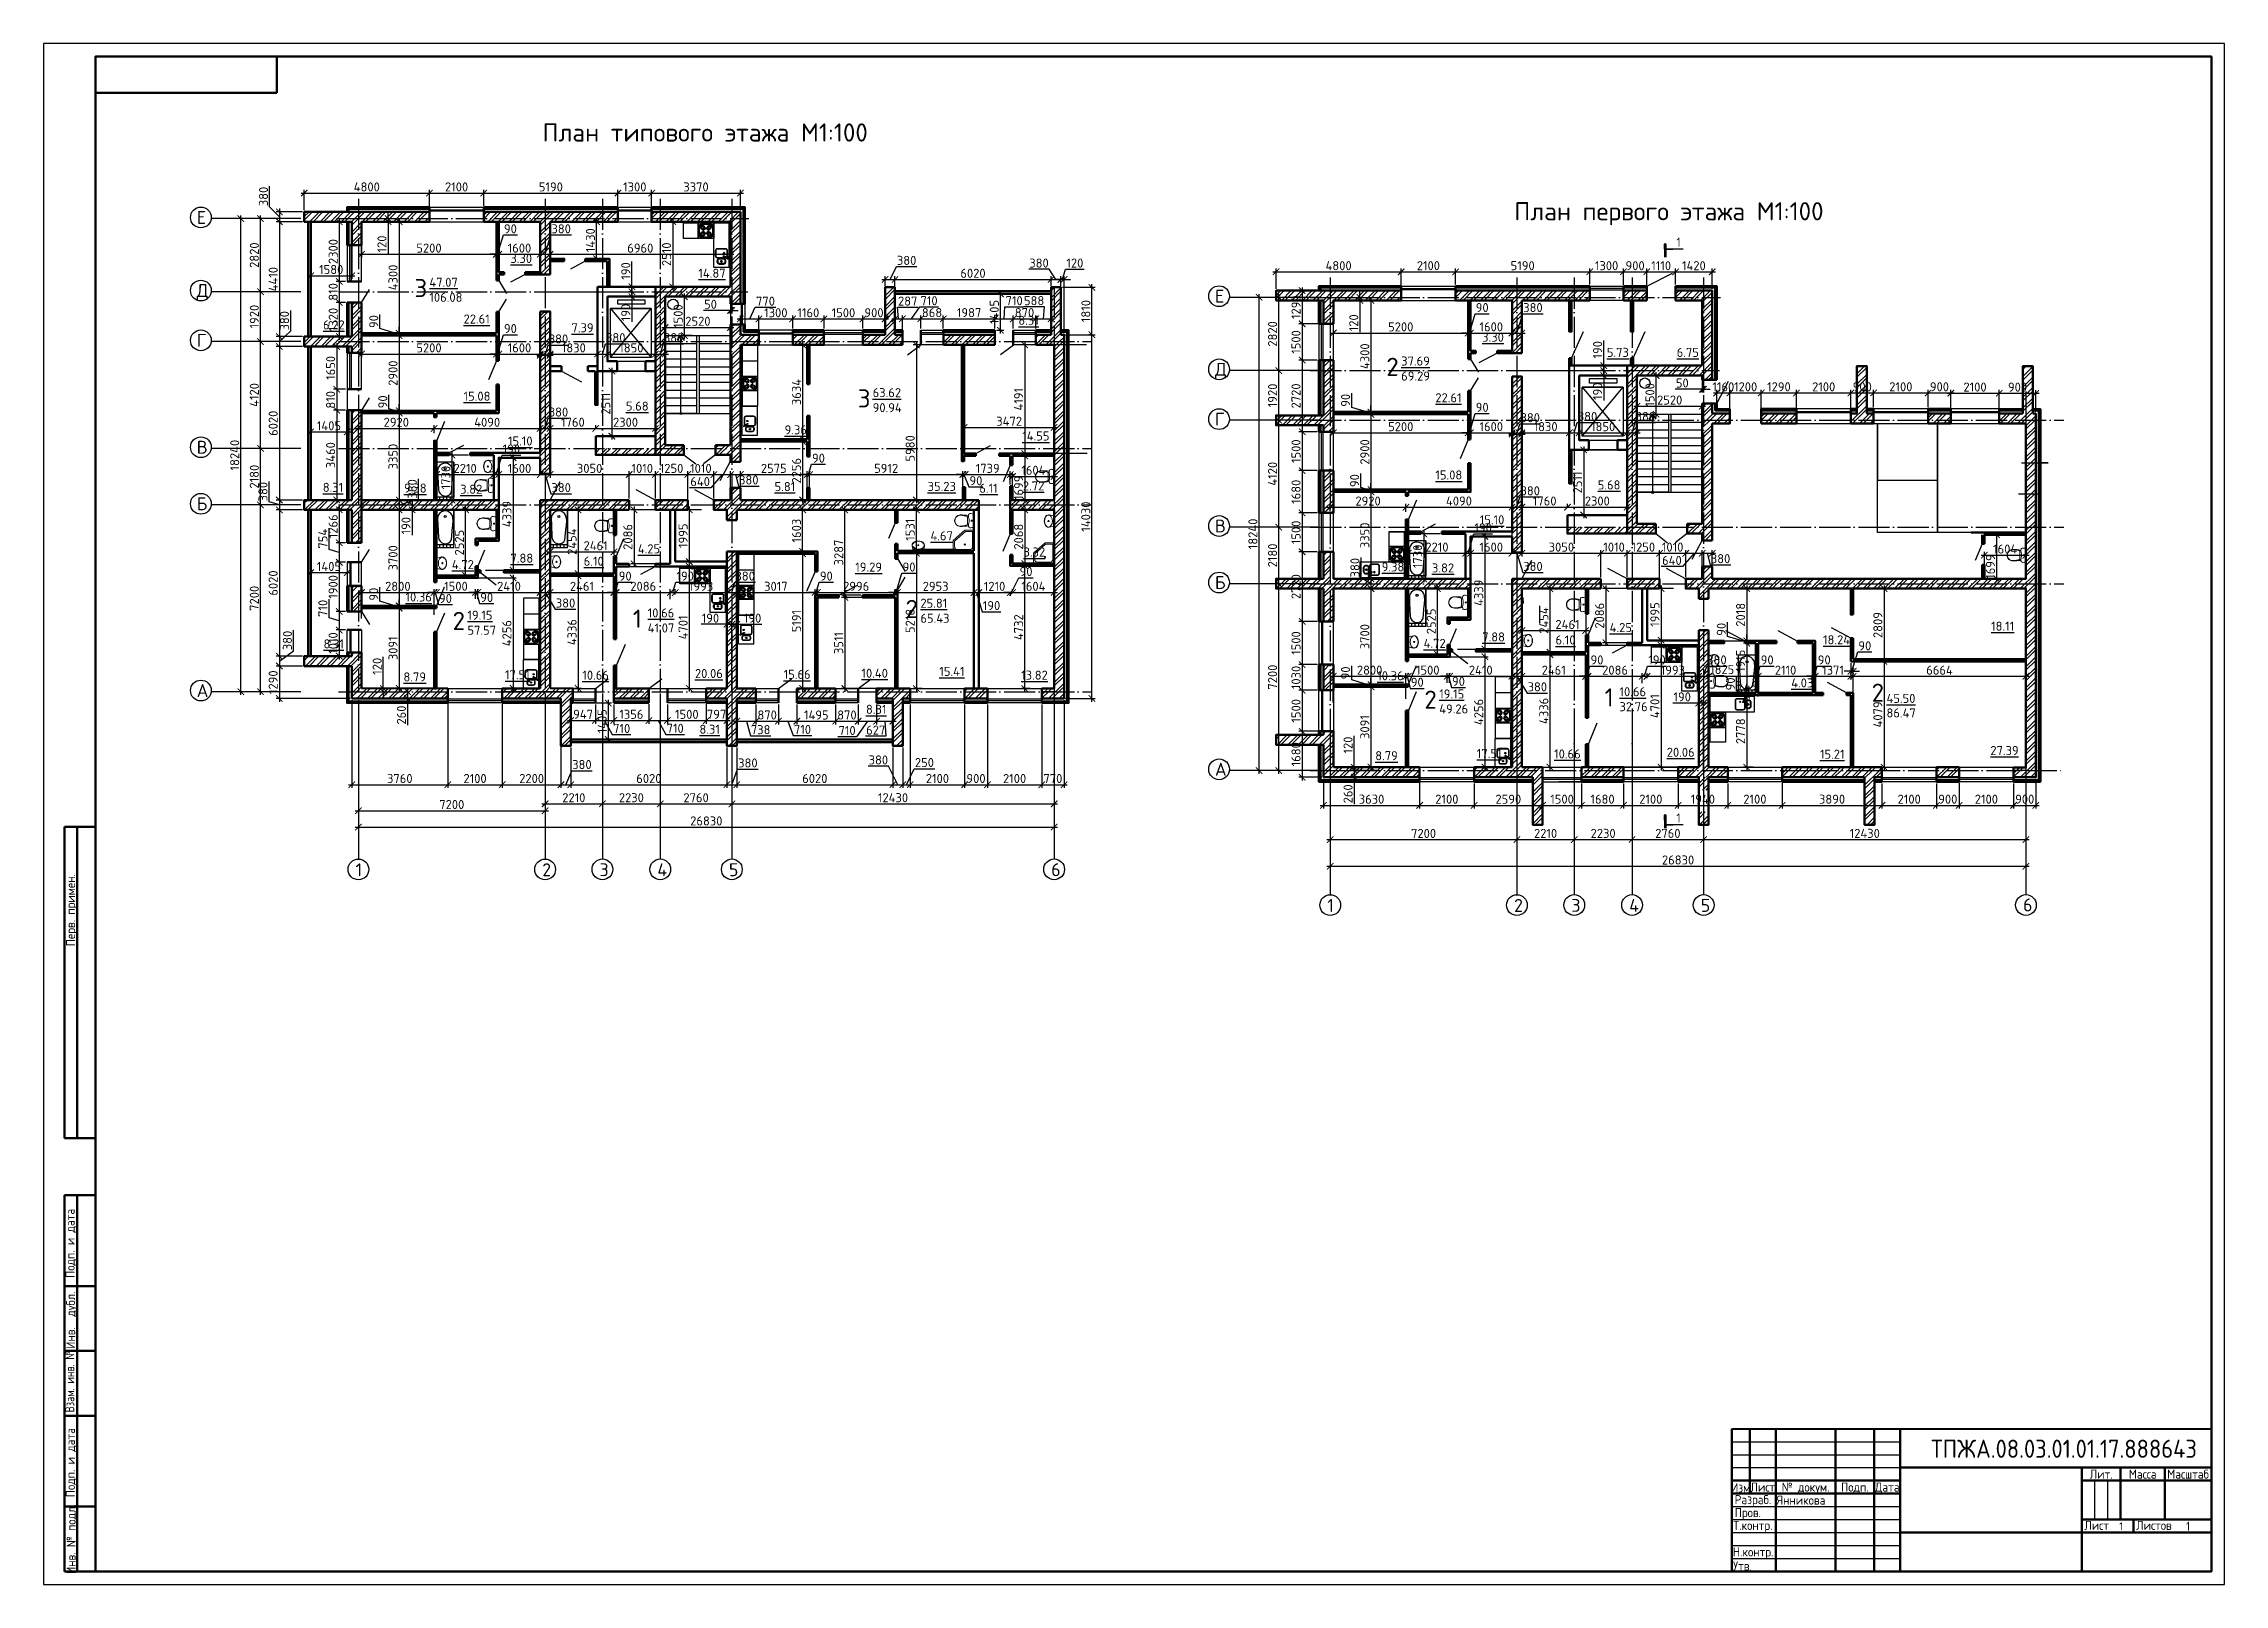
# Model space of a CAD drawing. Header units: millimetres. Extents: x -121275 to -95372, y 16759 to 40426.
# Drawn here: x -118608 to -117767, y 39038 to 39632 of the extents above; entities that cross this region are included whole.
import ezdxf
from ezdxf.enums import TextEntityAlignment as Align

# ---------------------------------------------------------------- set-up
doc = ezdxf.new("R2010")
doc.units = ezdxf.units.MM
doc.header["$LTSCALE"] = 0.5
doc.linetypes.add('ACAD_ISO04W100', pattern=[30, 24, -3, 0, -3])
for name, color, linetype, lineweight in [('0.25-STAMP', 10, 'Continuous', 25), ('0.25-TEXT', 10, 'Continuous', 25), ('0.3-STAMP', 7, 'Continuous', 30), ('02', 5, 'Continuous', 18), ('АР-стены', 134, 'Continuous', 35), ('построения', 6, 'Continuous', 25), ('Сантехника', 255, 'Continuous', 15), ('ТОЛСТЫЕ3', 7, 'Continuous', 50), ('Толстый', 7, 'Continuous', 40), ('ТОНКИЕе', 7, 'Continuous', 25)]:
    doc.layers.add(name, color=color, linetype=linetype, lineweight=lineweight)
for name, color, linetype in [('kuhnja', 190, 'Continuous'), ('оси', 7, 'ACAD_ISO04W100'), ('размеры', 7, 'Continuous'), ('тонкие', 7, 'Continuous')]:
    doc.layers.add(name, color=color, linetype=linetype)
doc.styles.add('Наклонный', font='isocpeur.ttf', dxfattribs={"height": 3.5})
doc.dimstyles.new('СТРОИТЕЛЬНЫЙ', dxfattribs={"dimtxt": 3.5, "dimasz": 2.5, "dimexe": 1.25, "dimexo": 0.625, "dimtad": 1, "dimdec": 0, "dimlfac": 100, "dimdsep": 46, "dimtxsty": 'Наклонный', "dimblk1": 'ARCHTICK', "dimblk2": 'ARCHTICK', "dimsah": 1, "dimcen": 0, "dimdle": 1.25, "dimadec": 0, "dimazin": 0, "dimtfac": 0.75, "dimtdec": 0, "dimtmove": 0, "dimatfit": 3, "dimldrblk": 'ARCHTICK', "dimfxl": 1, "dimtolj": 1, "dimtzin": 0, "dimarcsym": 0})
pattern_1 = [(45, (1722.8638, 1044.5907), (-2.02055763, 2.02055763), []), (45, (1724.2108, 1044.5907), (-2.02055763, 2.02055763), [])]
pattern_2 = [(45, (2097.6295, 1014.2258), (-2.02055763, 2.02055763), []), (45, (2098.9765, 1014.2258), (-2.02055763, 2.02055763), [])]

msp = doc.modelspace()

# ---------------------------------------------------------------- texts
at = {"color": 7, "char_height": 3.5, "style": 'Наклонный'}
for s, width, insert, attachment_point in [('{\\fISOCPEUR|b1|i0|c204|p34;\\L3.30}', 11, (-118427.852, 39551.169), 1), ('{\\fISOCPEUR|b1|i0|c204|p34;\\L14.87}', 11, (-118355.36, 39545.475), 1), ('{\\fISOCPEUR|b1|i0|c204|p34;\\L47.07}', 11, (-118459.093, 39541.984), 1), ('{\\fISOCPEUR|b1|i0|c204|p34;\\L22.61}', 11, (-118445.909, 39527.817), 1), ('{\\fISOCPEUR|b1|i0|c204|p34;\\L8.31}', 11, (-118231.965, 39527.319), 1), ('{\\fISOCPEUR|b1|i0|c204|p34;\\L6.22}', 11, (-118500.117, 39525.549), 1), ('{\\fISOCPEUR|b1|i0|c204|p34;\\L7.39}', 11, (-118404.299, 39524.437), 1), ('{\\fISOCPEUR|b1|i0|c204|p34;\\L3.30}', 11, (-118053.086, 39520.805), 1), ('{\\fISOCPEUR|b1|i0|c204|p34;\\L37.69}', 11, (-118084.327, 39511.619), 1), ('{\\fISOCPEUR|b1|i0|c204|p34;\\L5.73}', 11, (-118005.013, 39514.951), 1), ('{\\fISOCPEUR|b1|i0|c204|p34;\\L6.75}', 11, (-117978.066, 39514.951), 1), ('{\\fISOCPEUR|b1|i0|c204|p34;\\L15.08}', 11, (-118445.91, 39498.055), 1), ('{\\fISOCPEUR|b1|i0|c204|p34;\\L5.68}', 11, (-118383.292, 39494.227), 1), ('{\\fISOCPEUR|b1|i0|c204|p34;\\L63.62}', 11, (-118288.145, 39499.433), 1), ('{\\fISOCPEUR|b1|i0|c204|p34;90.94}', 9, (-118288.145, 39493.64), 1), ('{\\fISOCPEUR|b1|i0|c204|p34;\\L22.61}', 11, (-118071.144, 39497.452), 1), ('{\\fISOCPEUR|b1|i0|c204|p34;\\L9.36}', 11, (-118322.098, 39485.1), 1), ('{\\fISOCPEUR|b1|i0|c204|p34;\\L15.10}', 11, (-118428.794, 39480.792), 1), ('{\\fISOCPEUR|b1|i0|c204|p34;\\L14.55}', 11, (-118230.478, 39482.725), 1), ('{\\fISOCPEUR|b1|i0|c204|p34;\\L8.31 }', 11, (-118500.201, 39462.918), 1), ('{\\fISOCPEUR|b1|i0|c204|p34;\\L9.38}', 11, (-118468.884, 39462.631), 1), ('{\\fISOCPEUR|b1|i0|c204|p34;\\L3.82}', 11, (-118447.218, 39462.21), 1), ('{\\fISOCPEUR|b1|i0|c204|p34;\\L5.81}', 11, (-118325.958, 39463.218), 1), ('{\\fISOCPEUR|b1|i0|c204|p34;\\L35.23}', 11, (-118266.939, 39463.287), 1), ('{\\fISOCPEUR|b1|i0|c204|p34;\\L6.11}', 11, (-118247.006, 39462.563), 1), ('{\\fISOCPEUR|b1|i0|c204|p34;\\L2.72}', 11, (-118230.213, 39463.499), 1), ('{\\fISOCPEUR|b1|i0|c204|p34;\\L15.08}', 11, (-118071.144, 39467.69), 1), ('{\\fISOCPEUR|b1|i0|c204|p34;\\L5.68}', 11, (-118008.526, 39463.862), 1), ('{\\fISOCPEUR|b1|i0|c204|p34;\\L4.67}', 11, (-118265.851, 39444.243), 1), ('{\\fISOCPEUR|b1|i0|c204|p34;\\L15.10}', 11, (-118054.028, 39450.427), 1), ('{\\fISOCPEUR|b1|i0|c204|p34;\\L7.88}', 11, (-118427.834, 39435.622), 1), ('{\\fISOCPEUR|b1|i0|c204|p34;\\L4.25}', 11, (-118378.703, 39439.227), 1), ('{\\fISOCPEUR|b1|i0|c204|p34;\\L3.32}', 11, (-118229.961, 39437.972), 1), ('{\\fISOCPEUR|b1|i0|c204|p34;\\L4.72}', 11, (-118450.433, 39433.138), 1), ('{\\fISOCPEUR|b1|i0|c204|p34;\\L6.10}', 11, (-118399.574, 39434.444), 1), ('{\\fISOCPEUR|b1|i0|c204|p34;\\L19.29}', 11, (-118294.863, 39432.172), 1), ('{\\fISOCPEUR|b1|i0|c204|p34;\\L9.38}', 11, (-118091.842, 39432.266), 1), ('{\\fISOCPEUR|b1|i0|c204|p34;\\L3.82}', 11, (-118072.452, 39431.845), 1), ('{\\fISOCPEUR|b1|i0|c204|p34;\\L10.36}', 11, (-118468.317, 39420.646), 1), ('{\\fISOCPEUR|b1|i0|c204|p34;\\L25.81}', 11, (-118269.726, 39418.246), 1), ('{\\fISOCPEUR|b1|i0|c204|p34;\\L19.15}', 11, (-118444.418, 39413.64), 1), ('{\\fISOCPEUR|b1|i0|c204|p34;\\L10.66}', 11, (-118374.908, 39414.504), 1), ('{\\fISOCPEUR|b1|i0|c204|p34;65.43}', 9, (-118269.726, 39412.453), 1), ('{\\fISOCPEUR|b1|i0|c204|p34;\\L18.11}', 11, (-117856.847, 39405.898), 7), ('{\\fISOCPEUR|b1|i0|c204|p34;\\L8.31}', 11, (-118499.921, 39402.592), 1), ('{\\fISOCPEUR|b1|i0|c204|p34;57.57}', 14.01196, (-118444.418, 39407.847), 1), ('{\\fISOCPEUR|b1|i0|c204|p34;\\L4.72}', 11, (-118075.667, 39402.773), 1), ('{\\fISOCPEUR|b1|i0|c204|p34;\\L7.88}', 11, (-118053.068, 39405.257), 1), ('{\\fISOCPEUR|b1|i0|c204|p34;\\L6.10}', 11, (-118024.808, 39404.079), 1), ('{\\fISOCPEUR|b1|i0|c204|p34;\\L4.25}', 11, (-118003.938, 39408.862), 1), ('{\\fISOCPEUR|b1|i0|c204|p34;\\L18.24}', 11, (-117921.65, 39400.664), 7), ('{\\fISOCPEUR|b1|i0|c204|p34;\\L8.79}', 11, (-118469.096, 39389.831), 1), ('{\\fISOCPEUR|b1|i0|c204|p34;\\L17.51}', 11, (-118429.918, 39390.687), 1), ('{\\fISOCPEUR|b1|i0|c204|p34;\\L10.66}', 11, (-118400.11, 39390.514), 1), ('{\\fISOCPEUR|b1|i0|c204|p34;\\L20.06}', 11, (-118356.677, 39391.148), 1), ('{\\fISOCPEUR|b1|i0|c204|p34;\\L15.66}', 11, (-118322.485, 39390.83), 1), ('{\\fISOCPEUR|b1|i0|c204|p34;\\L10.40}', 11, (-118292.478, 39391.259), 1), ('{\\fISOCPEUR|b1|i0|c204|p34;\\L15.41}', 11, (-118262.444, 39391.962), 1), ('{\\fISOCPEUR|b1|i0|c204|p34;\\L13.82}', 11, (-118230.884, 39390.512), 1), ('{\\fISOCPEUR|b1|i0|c204|p34;\\L10.36}', 11, (-118093.551, 39390.281), 1), ('{\\fISOCPEUR|b1|i0|c204|p34;\\L10.66}', 11, (-118000.142, 39384.139), 1), ('{\\fISOCPEUR|b1|i0|c204|p34;\\L3.49}', 11, (-117955.503, 39382.962), 7), ('{\\fISOCPEUR|b1|i0|c204|p34;\\L4.03}', 11, (-117933.913, 39384.024), 7), ('{\\fISOCPEUR|b1|i0|c204|p34;\\L8.31}', 11, (-118290.717, 39377.337), 1), ('{\\fISOCPEUR|b1|i0|c204|p34;\\L19.15}', 11, (-118069.653, 39383.275), 1), ('{\\fISOCPEUR|b1|i0|c204|p34;49.26}', 14.01196, (-118069.653, 39377.482), 1), ('{\\fISOCPEUR|b1|i0|c204|p34;\\L45.50}', 11, (-117897.16, 39378.044), 7), ('{\\fISOCPEUR|b1|i0|c204|p34;86.47}', 9, (-117897.16, 39372.471), 7), ('{\\fISOCPEUR|b1|i0|c204|p34;\\L8.31}', 11, (-118354.947, 39369.672), 1), ('{\\fISOCPEUR|b1|i0|c204|p34;\\L8.79}', 11, (-118094.331, 39359.466), 1), ('{\\fISOCPEUR|b1|i0|c204|p34;\\L17.51}', 11, (-118055.153, 39360.322), 1), ('{\\fISOCPEUR|b1|i0|c204|p34;\\L10.66}', 11, (-118025.344, 39360.149), 1), ('{\\fISOCPEUR|b1|i0|c204|p34;\\L20.06}', 11, (-117981.911, 39360.783), 1), ('{\\fISOCPEUR|b1|i0|c204|p34;\\L15.21}', 11, (-117922.836, 39356.53), 7), ('{\\fISOCPEUR|b1|i0|c204|p34;\\L27.39}', 11, (-117857.112, 39357.957), 7)]:
    msp.add_mtext_dynamic_manual_height_columns(s, width=width, gutter_width=35, heights=[0], dxfattribs=dict(at, insert=insert, attachment_point=attachment_point))
at = {"color": 7, "lineweight": 50, "char_height": 3.5, "style": 'Наклонный'}
for s, width, insert, attachment_point in [('\\A1;{\\H2x;3} ', 42.38036, (-118464.825, 39541.517), 1), ('{\\fISOCPEUR|b1|i0|c204|p34;106.08}', 10.80253, (-118459.093, 39536.19), 1), ('\\A1;{\\H2x;2} ', 42.38036, (-118090.059, 39511.152), 1), ('{\\fISOCPEUR|b1|i0|c204|p34;69.29}', 10.80253, (-118084.327, 39505.825), 1), ('\\A1;{\\H2x;3} ', 42.38036, (-118293.877, 39498.966), 1), ('\\A1;{\\H2x;\\Q0;2\\H0.5x; }', 42.38036, (-118275.458, 39417.78), 1), ('\\A1;{\\H2x;\\Q0;2\\H0.5x; }', 42.38036, (-118450.15, 39413.173), 1), ('\\A1;{\\H2x;1} ', 42.38036, (-118380.639, 39414.037), 1), ('{\\fISOCPEUR|b1|i0|c204|p34;41.07}', 9, (-118374.908, 39408.711), 1), ('\\A1;{\\H2x;2} ', 42.38036, (-117902.891, 39378.51), 7), ('\\A1;{\\H2x;\\Q0;2\\H0.5x; }', 42.38036, (-118075.384, 39382.808), 1), ('\\A1;{\\H2x;1} ', 42.38036, (-118005.874, 39383.672), 1), ('{\\fISOCPEUR|b1|i0|c204|p34;32.76}', 9, (-118000.142, 39378.346), 1)]:
    msp.add_mtext_dynamic_manual_height_columns(s, width=width, gutter_width=35, heights=[0], dxfattribs=dict(at, insert=insert, attachment_point=attachment_point))
at = {"layer": '0.25-TEXT', "color": 7, "style": 'Наклонный'}
for s, width, p in [('Перв. примен.', 0.9, (-118597.47, 39298.171)), ('Подп. и дата', 0.9, (-118597.642, 39169.689)), ('Инв.  дубл.', 0.9, (-118597.437, 39140.104)), ('Взам. инв. №', 0.8, (-118597.766, 39116.614)), ('Подп. и дата', 0.9, (-118597.527, 39085.157)), ('Инв. № подл.', 0.9, (-118597.246, 39055.676))]:
    msp.add_text(s, height=3.5, rotation=90, dxfattribs=dict(at, width=width)).set_placement(p, align=Align.MIDDLE_CENTER)
at = {"layer": '0.25-TEXT', "color": 7, "style": 'Наклонный', "width": 0.9}
for s, height, p in [('ТПЖА.08.03.01.01.17.888643 ', 7, (-117879.968, 39087.026)), ('Разраб.', 3.5, (-117955.704, 39069.161)), ('Пров.', 3.5, (-117955.704, 39064.161)), ('Янникова', 3.5, (-117939.515, 39068.949)), ('Т.контр.', 3.5, (-117956.224, 39059.215)), ('Лист', 3.5, (-117820.861, 39059.24)), ('Листов', 3.5, (-117800.861, 39059.24)), ('1', 3.5, (-117781.628, 39058.908)), ('Н.контр.', 3.5, (-117956.432, 39048.994)), ('Утв.', 3.5, (-117956.314, 39043.592))]:
    msp.add_text(s, height=height, dxfattribs=at).set_placement(p)
for s, p in [('Лит.', (-117814.361, 39080.74)), ('Масса', (-117798.361, 39080.74)), ('Масштаб', (-117780.861, 39080.74)), ('Изм.', (-117952.91, 39075.445)), ('Лист', (-117944.861, 39075.74)), ('№ докум.', (-117928.361, 39075.74)), ('Подп.', (-117909.361, 39075.74)), ('Дата', (-117896.861, 39075.74))]:
    msp.add_text(s, height=3.5, dxfattribs=at).set_placement(p, align=Align.MIDDLE_CENTER)
at = {"layer": '0.25-TEXT', "color": 7, "style": 'Наклонный'}
msp.add_text('1', height=3, dxfattribs=at).set_placement((-117807.388, 39059.181))
at = {"layer": 'ТОНКИЕе', "color": 7, "attachment_point": 1, "style": 'Наклонный'}
for s, width, gutter_width, insert, char_height in [('План типового этажа М1:100', 175.86072, 35, (-118415.497, 39601.486), 7), ('План первого этажа М1:100', 175.86072, 35, (-118040.731, 39571.121), 7), ('Е', 1.68113, 35, (-118548.817, 39567.739), 5), ('1', 1.7013, 17.5, (-117978.262, 39557.399), 3.5), ('Д', 1.68113, 35, (-118548.817, 39539.539), 5), ('Е', 1.68113, 35, (-118156.145, 39537.374), 5), ('Г', 1.68113, 35, (-118548.817, 39520.339), 5), ('Д', 1.68113, 35, (-118156.145, 39509.174), 5), ('Г', 1.68113, 35, (-118156.145, 39489.974), 5), ('В', 1.68113, 35, (-118548.817, 39479.139), 5), ('Б', 1.68113, 35, (-118548.817, 39457.339), 5), ('В', 1.68113, 35, (-118156.145, 39448.774), 5), ('Б', 1.68113, 35, (-118156.145, 39426.974), 5), ('А', 1.68113, 35, (-118548.817, 39385.339), 5), ('А', 1.68113, 35, (-118156.145, 39354.974), 5), ('1', 1.7013, 17.5, (-117978.262, 39335.455), 3.5), ('1', 1.68113, 35, (-118487.564, 39316.238), 5), ('2', 1.68113, 35, (-118415.564, 39316.238), 5), ('3', 1.68113, 35, (-118393.464, 39316.264), 5), ('4', 1.68113, 35, (-118371.164, 39316.264), 5), ('5', 1.68113, 35, (-118343.564, 39316.264), 5), ('6', 1.68113, 35, (-118219.264, 39316.264), 5), ('1', 1.68113, 35, (-118112.798, 39302.482), 5), ('2', 1.68113, 35, (-118040.798, 39302.482), 5), ('3', 1.68113, 35, (-118018.698, 39302.508), 5), ('4', 1.68113, 35, (-117996.398, 39302.508), 5), ('5', 1.68113, 35, (-117968.798, 39302.508), 5), ('6', 1.68113, 35, (-117844.498, 39302.689), 5)]:
    msp.add_mtext_dynamic_manual_height_columns(s, width=width, gutter_width=gutter_width, heights=[0], dxfattribs=dict(at, insert=insert, char_height=char_height))

# ---------------------------------------------------------------- blocks, each defined once
blk = doc.blocks.new('_ArchTick')
at = {"color": 0, "linetype": 'ByBlock', "const_width": 0.15}
blk.add_lwpolyline([(-0.5, -0.5), (0.5, 0.5)], dxfattribs=at)
blk = doc.blocks.new('*D610')
at = {"layer": 'Defpoints', "color": 0, "transparency": 16777216}
for p in [(-118486.45, 39379.79), (-118414.45, 39382.39), (-118414.45, 39336.52)]:
    blk.add_point(p, dxfattribs=at)
at = {"layer": 'размеры', "color": 0, "lineweight": -2, "transparency": 16777216}
for p, q in [((-118486.45, 39379.16), (-118486.45, 39335.27)), ((-118414.45, 39381.76), (-118414.45, 39335.27)), ((-118487.7, 39336.52), (-118413.2, 39336.52))]:
    blk.add_line(p, q, dxfattribs=at)
at = {"layer": 'размеры', "color": 0, "lineweight": -2, "transparency": 16777216, "xscale": 2.5, "yscale": 2.5, "zscale": 2.5, "rotation": 180}
blk.add_blockref('_ArchTick', (-118486.45, 39336.52), dxfattribs=at)
at = {"layer": 'размеры', "color": 0, "lineweight": -2, "transparency": 16777216, "xscale": 2.5, "yscale": 2.5, "zscale": 2.5}
blk.add_blockref('_ArchTick', (-118414.45, 39336.52), dxfattribs=at)
at = {"layer": 'размеры', "color": 0, "transparency": 16777216, "insert": (-118450.45, 39338.9), "char_height": 3.5, "attachment_point": 5, "style": 'Наклонный'}
blk.add_mtext('\\A1;7200', dxfattribs=at)
blk = doc.blocks.new('*D611')
at = {"layer": 'Defpoints', "color": 0, "transparency": 16777216}
for p in [(-118414.45, 39382.39), (-118392.35, 39382.39), (-118392.35, 39339.15)]:
    blk.add_point(p, dxfattribs=at)
at = {"layer": 'размеры', "color": 0, "lineweight": -2, "transparency": 16777216}
for p, q in [((-118414.45, 39381.76), (-118414.45, 39337.9)), ((-118392.35, 39381.76), (-118392.35, 39337.9)), ((-118415.7, 39339.15), (-118391.1, 39339.15))]:
    blk.add_line(p, q, dxfattribs=at)
at = {"layer": 'размеры', "color": 0, "lineweight": -2, "transparency": 16777216, "xscale": 2.5, "yscale": 2.5, "zscale": 2.5, "rotation": 180}
blk.add_blockref('_ArchTick', (-118414.45, 39339.15), dxfattribs=at)
at = {"layer": 'размеры', "color": 0, "lineweight": -2, "transparency": 16777216, "xscale": 2.5, "yscale": 2.5, "zscale": 2.5}
blk.add_blockref('_ArchTick', (-118392.35, 39339.15), dxfattribs=at)
at = {"layer": 'размеры', "color": 0, "transparency": 16777216, "insert": (-118403.4, 39341.52), "char_height": 3.5, "attachment_point": 5, "style": 'Наклонный'}
blk.add_mtext('\\A1;2210', dxfattribs=at)
blk = doc.blocks.new('*D612')
at = {"layer": 'Defpoints', "color": 0, "transparency": 16777216}
for p in [(-118392.35, 39382.39), (-118370.05, 39382.39), (-118370.05, 39339.15)]:
    blk.add_point(p, dxfattribs=at)
at = {"layer": 'размеры', "color": 0, "lineweight": -2, "transparency": 16777216}
for p, q in [((-118392.35, 39381.76), (-118392.35, 39337.9)), ((-118370.05, 39381.76), (-118370.05, 39337.9)), ((-118393.6, 39339.15), (-118368.8, 39339.15))]:
    blk.add_line(p, q, dxfattribs=at)
at = {"layer": 'размеры', "color": 0, "lineweight": -2, "transparency": 16777216, "xscale": 2.5, "yscale": 2.5, "zscale": 2.5, "rotation": 180}
blk.add_blockref('_ArchTick', (-118392.35, 39339.15), dxfattribs=at)
at = {"layer": 'размеры', "color": 0, "lineweight": -2, "transparency": 16777216, "xscale": 2.5, "yscale": 2.5, "zscale": 2.5}
blk.add_blockref('_ArchTick', (-118370.05, 39339.15), dxfattribs=at)
at = {"layer": 'размеры', "color": 0, "transparency": 16777216, "insert": (-118381.2, 39341.52), "char_height": 3.5, "attachment_point": 5, "style": 'Наклонный'}
blk.add_mtext('\\A1;2230', dxfattribs=at)
blk = doc.blocks.new('*D613')
at = {"layer": 'Defpoints', "color": 0, "transparency": 16777216}
for p in [(-118370.05, 39364.84), (-118342.45, 39364.88), (-118342.45, 39339.15)]:
    blk.add_point(p, dxfattribs=at)
at = {"layer": 'размеры', "color": 0, "lineweight": -2, "transparency": 16777216}
for p, q in [((-118370.05, 39364.21), (-118370.05, 39337.9)), ((-118342.45, 39364.26), (-118342.45, 39337.9)), ((-118371.3, 39339.15), (-118341.2, 39339.15))]:
    blk.add_line(p, q, dxfattribs=at)
at = {"layer": 'размеры', "color": 0, "lineweight": -2, "transparency": 16777216, "xscale": 2.5, "yscale": 2.5, "zscale": 2.5, "rotation": 180}
blk.add_blockref('_ArchTick', (-118370.05, 39339.15), dxfattribs=at)
at = {"layer": 'размеры', "color": 0, "lineweight": -2, "transparency": 16777216, "xscale": 2.5, "yscale": 2.5, "zscale": 2.5}
blk.add_blockref('_ArchTick', (-118342.45, 39339.15), dxfattribs=at)
at = {"layer": 'размеры', "color": 0, "transparency": 16777216, "insert": (-118356.25, 39341.52), "char_height": 3.5, "attachment_point": 5, "style": 'Наклонный'}
blk.add_mtext('\\A1;2760', dxfattribs=at)
blk = doc.blocks.new('*D614')
at = {"layer": 'Defpoints', "color": 0, "transparency": 16777216}
for p in [(-118342.45, 39382.39), (-118218.15, 39382.39), (-118218.15, 39339.15)]:
    blk.add_point(p, dxfattribs=at)
at = {"layer": 'размеры', "color": 0, "lineweight": -2, "transparency": 16777216}
for p, q in [((-118342.45, 39381.76), (-118342.45, 39337.9)), ((-118218.15, 39381.76), (-118218.15, 39337.9)), ((-118343.7, 39339.15), (-118216.9, 39339.15))]:
    blk.add_line(p, q, dxfattribs=at)
at = {"layer": 'размеры', "color": 0, "lineweight": -2, "transparency": 16777216, "xscale": 2.5, "yscale": 2.5, "zscale": 2.5, "rotation": 180}
blk.add_blockref('_ArchTick', (-118342.45, 39339.15), dxfattribs=at)
at = {"layer": 'размеры', "color": 0, "lineweight": -2, "transparency": 16777216, "xscale": 2.5, "yscale": 2.5, "zscale": 2.5}
blk.add_blockref('_ArchTick', (-118218.15, 39339.15), dxfattribs=at)
at = {"layer": 'размеры', "color": 0, "transparency": 16777216, "insert": (-118280.3, 39341.52), "char_height": 3.5, "attachment_point": 5, "style": 'Наклонный'}
blk.add_mtext('\\A1;12430', dxfattribs=at)
blk = doc.blocks.new('*D615')
at = {"layer": 'Defpoints', "color": 0, "transparency": 16777216}
for p in [(-118524.23, 39454.39), (-118508.03, 39454.39), (-118508.03, 39382.39)]:
    blk.add_point(p, dxfattribs=at)
at = {"layer": 'размеры', "color": 0, "lineweight": -2, "transparency": 16777216}
for p, q in [((-118508.65, 39454.39), (-118525.48, 39454.39)), ((-118524.23, 39381.14), (-118524.23, 39455.64)), ((-118508.65, 39382.39), (-118525.48, 39382.39))]:
    blk.add_line(p, q, dxfattribs=at)
at = {"layer": 'размеры', "color": 0, "lineweight": -2, "transparency": 16777216, "xscale": 2.5, "yscale": 2.5, "zscale": 2.5}
for p, rotation in [((-118524.23, 39454.39), 90), ((-118524.23, 39382.39), 270)]:
    blk.add_blockref('_ArchTick', p, dxfattribs=dict(at, rotation=rotation))
at = {"layer": 'размеры', "color": 0, "transparency": 16777216, "insert": (-118526.61, 39418.39), "char_height": 3.5, "attachment_point": 5, "rotation": 90, "style": 'Наклонный'}
blk.add_mtext('\\A1;7200', dxfattribs=at)
blk = doc.blocks.new('*D616')
at = {"layer": 'Defpoints', "color": 0, "transparency": 16777216}
for p in [(-118524.23, 39476.19), (-118508.03, 39476.19), (-118508.03, 39454.39)]:
    blk.add_point(p, dxfattribs=at)
at = {"layer": 'размеры', "color": 0, "lineweight": -2, "transparency": 16777216}
for p, q in [((-118524.23, 39453.14), (-118524.23, 39477.44)), ((-118508.65, 39476.19), (-118525.48, 39476.19)), ((-118508.65, 39454.39), (-118525.48, 39454.39))]:
    blk.add_line(p, q, dxfattribs=at)
at = {"layer": 'размеры', "color": 0, "lineweight": -2, "transparency": 16777216, "xscale": 2.5, "yscale": 2.5, "zscale": 2.5}
for p, rotation in [((-118524.23, 39476.19), 90), ((-118524.23, 39454.39), 270)]:
    blk.add_blockref('_ArchTick', p, dxfattribs=dict(at, rotation=rotation))
at = {"layer": 'размеры', "color": 0, "transparency": 16777216, "insert": (-118526.61, 39465.29), "char_height": 3.5, "attachment_point": 5, "rotation": 90, "style": 'Наклонный'}
blk.add_mtext('\\A1;2180', dxfattribs=at)
blk = doc.blocks.new('*D617')
at = {"layer": 'Defpoints', "color": 0, "transparency": 16777216}
for p in [(-118524.23, 39517.39), (-118508.03, 39517.39), (-118508.03, 39476.19)]:
    blk.add_point(p, dxfattribs=at)
at = {"layer": 'размеры', "color": 0, "lineweight": -2, "transparency": 16777216}
for p, q in [((-118524.23, 39474.94), (-118524.23, 39518.64)), ((-118508.65, 39517.39), (-118525.48, 39517.39)), ((-118508.65, 39476.19), (-118525.48, 39476.19))]:
    blk.add_line(p, q, dxfattribs=at)
at = {"layer": 'размеры', "color": 0, "lineweight": -2, "transparency": 16777216, "xscale": 2.5, "yscale": 2.5, "zscale": 2.5}
for p, rotation in [((-118524.23, 39517.39), 90), ((-118524.23, 39476.19), 270)]:
    blk.add_blockref('_ArchTick', p, dxfattribs=dict(at, rotation=rotation))
at = {"layer": 'размеры', "color": 0, "transparency": 16777216, "insert": (-118526.61, 39496.79), "char_height": 3.5, "attachment_point": 5, "rotation": 90, "style": 'Наклонный'}
blk.add_mtext('\\A1;4120', dxfattribs=at)
blk = doc.blocks.new('*D618')
at = {"layer": 'Defpoints', "color": 0, "transparency": 16777216}
for p in [(-118524.23, 39536.59), (-118508.03, 39536.59), (-118508.03, 39517.39)]:
    blk.add_point(p, dxfattribs=at)
at = {"layer": 'размеры', "color": 0, "lineweight": -2, "transparency": 16777216}
for p, q in [((-118508.65, 39536.59), (-118525.48, 39536.59)), ((-118524.23, 39516.14), (-118524.23, 39537.84)), ((-118508.65, 39517.39), (-118525.48, 39517.39))]:
    blk.add_line(p, q, dxfattribs=at)
at = {"layer": 'размеры', "color": 0, "lineweight": -2, "transparency": 16777216, "xscale": 2.5, "yscale": 2.5, "zscale": 2.5}
for p, rotation in [((-118524.23, 39536.59), 90), ((-118524.23, 39517.39), 270)]:
    blk.add_blockref('_ArchTick', p, dxfattribs=dict(at, rotation=rotation))
at = {"layer": 'размеры', "color": 0, "transparency": 16777216, "insert": (-118526.61, 39526.99), "char_height": 3.5, "attachment_point": 5, "rotation": 90, "style": 'Наклонный'}
blk.add_mtext('\\A1;1920', dxfattribs=at)
blk = doc.blocks.new('*D619')
at = {"layer": 'Defpoints', "color": 0, "transparency": 16777216}
for p in [(-118524.23, 39564.79), (-118508.03, 39564.79), (-118508.03, 39536.59)]:
    blk.add_point(p, dxfattribs=at)
at = {"layer": 'размеры', "color": 0, "lineweight": -2, "transparency": 16777216}
for p, q in [((-118508.65, 39564.79), (-118525.48, 39564.79)), ((-118524.23, 39535.34), (-118524.23, 39566.04)), ((-118508.65, 39536.59), (-118525.48, 39536.59))]:
    blk.add_line(p, q, dxfattribs=at)
at = {"layer": 'размеры', "color": 0, "lineweight": -2, "transparency": 16777216, "xscale": 2.5, "yscale": 2.5, "zscale": 2.5}
for p, rotation in [((-118524.23, 39564.79), 90), ((-118524.23, 39536.59), 270)]:
    blk.add_blockref('_ArchTick', p, dxfattribs=dict(at, rotation=rotation))
at = {"layer": 'размеры', "color": 0, "transparency": 16777216, "insert": (-118526.61, 39550.69), "char_height": 3.5, "attachment_point": 5, "rotation": 90, "style": 'Наклонный'}
blk.add_mtext('\\A1;2820', dxfattribs=at)
blk = doc.blocks.new('*D620')
at = {"layer": 'Defpoints', "color": 0, "transparency": 16777216}
for p in [(-118494.15, 39564.79), (-118485.25, 39563.59), (-118475.01, 39563.59)]:
    blk.add_point(p, dxfattribs=at)
at = {"layer": 'размеры', "color": 0, "lineweight": -2, "transparency": 16777216}
for p, q in [((-118493.52, 39564.79), (-118473.76, 39564.79)), ((-118484.63, 39563.59), (-118473.76, 39563.59)), ((-118475.01, 39564.79), (-118475.01, 39567.29)), ((-118475.01, 39564.79), (-118475.01, 39563.59)), ((-118475.01, 39563.59), (-118475.01, 39551.39))]:
    blk.add_line(p, q, dxfattribs=at)
at = {"layer": 'размеры', "color": 0, "lineweight": -2, "transparency": 16777216, "xscale": 2.5, "yscale": 2.5, "zscale": 2.5}
for p, rotation in [((-118475.01, 39564.79), 270), ((-118475.01, 39563.59), 90)]:
    blk.add_blockref('_ArchTick', p, dxfattribs=dict(at, rotation=rotation))
at = {"layer": 'размеры', "color": 0, "transparency": 16777216, "insert": (-118477.39, 39554.99), "char_height": 3.5, "attachment_point": 5, "rotation": 90, "style": 'Наклонный'}
blk.add_mtext('\\A1;120', dxfattribs=at)
blk = doc.blocks.new('*D621')
at = {"layer": 'Defpoints', "color": 0, "transparency": 16777216}
for p in [(-118415.22, 39536.59), (-118380.98, 39538.49), (-118368.04, 39538.49)]:
    blk.add_point(p, dxfattribs=at)
at = {"layer": 'размеры', "color": 0, "lineweight": -2, "transparency": 16777216}
for p, q in [((-118380.98, 39538.49), (-118380.98, 39548.19)), ((-118414.59, 39536.59), (-118379.73, 39536.59)), ((-118368.66, 39538.49), (-118382.23, 39538.49)), ((-118380.98, 39535.34), (-118380.98, 39538.49))]:
    blk.add_line(p, q, dxfattribs=at)
at = {"layer": 'размеры', "color": 0, "lineweight": -2, "transparency": 16777216, "xscale": 2.5, "yscale": 2.5, "zscale": 2.5}
for p, rotation in [((-118380.98, 39538.49), 90), ((-118380.98, 39536.59), 270)]:
    blk.add_blockref('_ArchTick', p, dxfattribs=dict(at, rotation=rotation))
at = {"layer": 'размеры', "color": 0, "transparency": 16777216, "insert": (-118383.36, 39544.59), "char_height": 3.5, "attachment_point": 5, "rotation": 90, "style": 'Наклонный'}
blk.add_mtext('\\A1;190', dxfattribs=at)
blk = doc.blocks.new('*D622')
at = {"layer": 'Defpoints', "color": 0, "transparency": 16777216}
for p in [(-118380.98, 39536.59), (-118390.45, 39534.69), (-118380.98, 39534.69)]:
    blk.add_point(p, dxfattribs=at)
at = {"layer": 'размеры', "color": 0, "lineweight": -2, "transparency": 16777216}
for p, q in [((-118381.61, 39536.59), (-118382.23, 39536.59)), ((-118380.98, 39537.84), (-118380.98, 39534.69)), ((-118389.83, 39534.69), (-118379.73, 39534.69)), ((-118380.98, 39534.69), (-118380.98, 39524.99))]:
    blk.add_line(p, q, dxfattribs=at)
at = {"layer": 'размеры', "color": 0, "lineweight": -2, "transparency": 16777216, "xscale": 2.5, "yscale": 2.5, "zscale": 2.5}
for p, rotation in [((-118380.98, 39536.59), 90), ((-118380.98, 39534.69), 270)]:
    blk.add_blockref('_ArchTick', p, dxfattribs=dict(at, rotation=rotation))
at = {"layer": 'размеры', "color": 0, "transparency": 16777216, "insert": (-118383.36, 39528.59), "char_height": 3.5, "attachment_point": 5, "rotation": 90, "style": 'Наклонный'}
blk.add_mtext('\\A1;190', dxfattribs=at)
blk = doc.blocks.new('*D623')
at = {"layer": 'Defpoints', "color": 0, "transparency": 16777216}
for p in [(-118342.95, 39534.69), (-118342.95, 39529.39), (-118342.45, 39534.69)]:
    blk.add_point(p, dxfattribs=at)
at = {"layer": 'размеры', "color": 0, "lineweight": -2, "transparency": 16777216}
for p, q in [((-118342.95, 39529.39), (-118353.4, 39529.39)), ((-118342.95, 39534.06), (-118342.95, 39528.14)), ((-118342.45, 39529.39), (-118342.95, 39529.39)), ((-118342.45, 39534.06), (-118342.45, 39528.14)), ((-118342.45, 39529.39), (-118339.95, 39529.39))]:
    blk.add_line(p, q, dxfattribs=at)
at = {"layer": 'размеры', "color": 0, "lineweight": -2, "transparency": 16777216, "xscale": 2.5, "yscale": 2.5, "zscale": 2.5}
blk.add_blockref('_ArchTick', (-118342.95, 39529.39), dxfattribs=at)
at = {"layer": 'размеры', "color": 0, "lineweight": -2, "transparency": 16777216, "xscale": 2.5, "yscale": 2.5, "zscale": 2.5, "rotation": 180}
blk.add_blockref('_ArchTick', (-118342.45, 39529.39), dxfattribs=at)
at = {"layer": 'размеры', "color": 0, "transparency": 16777216, "insert": (-118350.68, 39531.76), "char_height": 3.5, "attachment_point": 5, "style": 'Наклонный'}
blk.add_mtext('\\A1;50', dxfattribs=at)
blk = doc.blocks.new('*D624')
at = {"layer": 'Defpoints', "color": 0, "transparency": 16777216}
for p in [(-118494.15, 39382.39), (-118484.53, 39383.59), (-118476.86, 39383.59)]:
    blk.add_point(p, dxfattribs=at)
at = {"layer": 'размеры', "color": 0, "lineweight": -2, "transparency": 16777216}
for p, q in [((-118476.86, 39383.59), (-118476.86, 39395.79)), ((-118493.52, 39382.39), (-118475.61, 39382.39)), ((-118483.91, 39383.59), (-118475.61, 39383.59)), ((-118476.86, 39382.39), (-118476.86, 39383.59)), ((-118476.86, 39382.39), (-118476.86, 39379.89))]:
    blk.add_line(p, q, dxfattribs=at)
at = {"layer": 'размеры', "color": 0, "lineweight": -2, "transparency": 16777216, "xscale": 2.5, "yscale": 2.5, "zscale": 2.5}
for p, rotation in [((-118476.86, 39383.59), 270), ((-118476.86, 39382.39), 90)]:
    blk.add_blockref('_ArchTick', p, dxfattribs=dict(at, rotation=rotation))
at = {"layer": 'размеры', "color": 0, "transparency": 16777216, "insert": (-118479.23, 39392.19), "char_height": 3.5, "attachment_point": 5, "rotation": 90, "style": 'Наклонный'}
blk.add_mtext('\\A1;120', dxfattribs=at)
blk = doc.blocks.new('*D625')
at = {"layer": 'Defpoints', "color": 0, "transparency": 16777216}
for p in [(-118467.49, 39382.39), (-118467.49, 39379.84), (-118467.49, 39379.84)]:
    blk.add_point(p, dxfattribs=at)
at = {"layer": 'размеры', "color": 0, "lineweight": -2, "transparency": 16777216}
for p, q in [((-118468.12, 39382.39), (-118468.74, 39382.39)), ((-118468.12, 39379.84), (-118468.74, 39379.84)), ((-118467.49, 39383.64), (-118467.49, 39379.84)), ((-118467.49, 39379.84), (-118467.49, 39369.44))]:
    blk.add_line(p, q, dxfattribs=at)
at = {"layer": 'размеры', "color": 0, "lineweight": -2, "transparency": 16777216, "xscale": 2.5, "yscale": 2.5, "zscale": 2.5}
for p, rotation in [((-118467.49, 39382.39), 90), ((-118467.49, 39379.84), 270)]:
    blk.add_blockref('_ArchTick', p, dxfattribs=dict(at, rotation=rotation))
at = {"layer": 'размеры', "color": 0, "transparency": 16777216, "insert": (-118469.87, 39373.39), "char_height": 3.5, "attachment_point": 5, "rotation": 90, "style": 'Наклонный'}
blk.add_mtext('\\A1;260', dxfattribs=at)
blk = doc.blocks.new('*D626')
at = {"layer": 'Defpoints', "color": 0, "transparency": 16777216}
for p in [(-118494.15, 39454.39), (-118485.25, 39452.49), (-118465.73, 39452.49)]:
    blk.add_point(p, dxfattribs=at)
at = {"layer": 'размеры', "color": 0, "lineweight": -2, "transparency": 16777216}
for p, q in [((-118493.52, 39454.39), (-118464.48, 39454.39)), ((-118484.63, 39452.49), (-118464.48, 39452.49)), ((-118465.73, 39455.64), (-118465.73, 39452.49)), ((-118465.73, 39452.49), (-118465.73, 39442.79))]:
    blk.add_line(p, q, dxfattribs=at)
at = {"layer": 'размеры', "color": 0, "lineweight": -2, "transparency": 16777216, "xscale": 2.5, "yscale": 2.5, "zscale": 2.5}
for p, rotation in [((-118465.73, 39454.39), 90), ((-118465.73, 39452.49), 270)]:
    blk.add_blockref('_ArchTick', p, dxfattribs=dict(at, rotation=rotation))
at = {"layer": 'размеры', "color": 0, "transparency": 16777216, "insert": (-118468.11, 39446.39), "char_height": 3.5, "attachment_point": 5, "rotation": 90, "style": 'Наклонный'}
blk.add_mtext('\\A1;190', dxfattribs=at)
blk = doc.blocks.new('*D627')
at = {"layer": 'Defpoints', "color": 0, "transparency": 16777216}
for p in [(-118344.35, 39418.06), (-118344.35, 39408.38), (-118342.45, 39382.39)]:
    blk.add_point(p, dxfattribs=at)
at = {"layer": 'размеры', "color": 0, "lineweight": -2, "transparency": 16777216}
for p, q in [((-118344.35, 39417.44), (-118344.35, 39407.13)), ((-118342.45, 39383.01), (-118342.45, 39409.63)), ((-118344.35, 39408.38), (-118354.31, 39408.38)), ((-118341.2, 39408.38), (-118344.35, 39408.38))]:
    blk.add_line(p, q, dxfattribs=at)
at = {"layer": 'размеры', "color": 0, "lineweight": -2, "transparency": 16777216, "xscale": 2.5, "yscale": 2.5, "zscale": 2.5, "rotation": 180}
blk.add_blockref('_ArchTick', (-118344.35, 39408.38), dxfattribs=at)
at = {"layer": 'размеры', "color": 0, "lineweight": -2, "transparency": 16777216, "xscale": 2.5, "yscale": 2.5, "zscale": 2.5}
blk.add_blockref('_ArchTick', (-118342.45, 39408.38), dxfattribs=at)
at = {"layer": 'размеры', "color": 0, "transparency": 16777216, "insert": (-118350.71, 39410.75), "char_height": 3.5, "attachment_point": 5, "style": 'Наклонный'}
blk.add_mtext('\\A1;190', dxfattribs=at)
blk = doc.blocks.new('*D628')
at = {"layer": 'Defpoints', "color": 0, "transparency": 16777216}
for p in [(-118340.55, 39418.4), (-118342.45, 39408.38), (-118340.55, 39408.38)]:
    blk.add_point(p, dxfattribs=at)
at = {"layer": 'размеры', "color": 0, "lineweight": -2, "transparency": 16777216}
for p, q in [((-118340.55, 39417.77), (-118340.55, 39407.13)), ((-118343.7, 39408.38), (-118340.55, 39408.38)), ((-118342.45, 39407.75), (-118342.45, 39407.13)), ((-118340.55, 39408.38), (-118330.85, 39408.38))]:
    blk.add_line(p, q, dxfattribs=at)
at = {"layer": 'размеры', "color": 0, "lineweight": -2, "transparency": 16777216, "xscale": 2.5, "yscale": 2.5, "zscale": 2.5, "rotation": 180}
blk.add_blockref('_ArchTick', (-118342.45, 39408.38), dxfattribs=at)
at = {"layer": 'размеры', "color": 0, "lineweight": -2, "transparency": 16777216, "xscale": 2.5, "yscale": 2.5, "zscale": 2.5}
blk.add_blockref('_ArchTick', (-118340.55, 39408.38), dxfattribs=at)
at = {"layer": 'размеры', "color": 0, "transparency": 16777216, "insert": (-118334.45, 39410.75), "char_height": 3.5, "attachment_point": 5, "style": 'Наклонный'}
blk.add_mtext('\\A1;190', dxfattribs=at)
blk = doc.blocks.new('*D671')
at = {"layer": 'Defpoints', "color": 0, "transparency": 16777216}
for p in [(-118486.45, 39339.12), (-118218.15, 39339.15), (-118218.15, 39330.19)]:
    blk.add_point(p, dxfattribs=at)
at = {"layer": 'размеры', "color": 0, "lineweight": -2, "transparency": 16777216}
for p, q in [((-118486.45, 39338.5), (-118486.45, 39328.94)), ((-118218.15, 39338.52), (-118218.15, 39328.94)), ((-118487.7, 39330.19), (-118216.9, 39330.19))]:
    blk.add_line(p, q, dxfattribs=at)
at = {"layer": 'размеры', "color": 0, "lineweight": -2, "transparency": 16777216, "xscale": 2.5, "yscale": 2.5, "zscale": 2.5, "rotation": 180}
blk.add_blockref('_ArchTick', (-118486.45, 39330.19), dxfattribs=at)
at = {"layer": 'размеры', "color": 0, "lineweight": -2, "transparency": 16777216, "xscale": 2.5, "yscale": 2.5, "zscale": 2.5}
blk.add_blockref('_ArchTick', (-118218.15, 39330.19), dxfattribs=at)
at = {"layer": 'размеры', "color": 0, "transparency": 16777216, "insert": (-118352.3, 39332.57), "char_height": 3.5, "attachment_point": 5, "style": 'Наклонный'}
blk.add_mtext('\\A1;26830', dxfattribs=at)
blk = doc.blocks.new('*D672')
at = {"layer": 'Defpoints', "color": 0, "transparency": 16777216}
for p in [(-118531.8, 39564.79), (-118524.23, 39564.79), (-118524.23, 39382.39)]:
    blk.add_point(p, dxfattribs=at)
at = {"layer": 'размеры', "color": 0, "lineweight": -2, "transparency": 16777216}
for p, q in [((-118524.86, 39564.79), (-118533.05, 39564.79)), ((-118531.8, 39381.14), (-118531.8, 39566.04)), ((-118524.86, 39382.39), (-118533.05, 39382.39))]:
    blk.add_line(p, q, dxfattribs=at)
at = {"layer": 'размеры', "color": 0, "lineweight": -2, "transparency": 16777216, "xscale": 2.5, "yscale": 2.5, "zscale": 2.5}
for p, rotation in [((-118531.8, 39564.79), 90), ((-118531.8, 39382.39), 270)]:
    blk.add_blockref('_ArchTick', p, dxfattribs=dict(at, rotation=rotation))
at = {"layer": 'размеры', "color": 0, "transparency": 16777216, "insert": (-118534.17, 39473.59), "char_height": 3.5, "attachment_point": 5, "rotation": 90, "style": 'Наклонный'}
blk.add_mtext('\\A1;18240', dxfattribs=at)
blk = doc.blocks.new('A$C010B7E6C')
at = {"layer": 'Сантехника'}
for p, q in [((494, 440), (494, 110)), ((739, 521), (739, 29))]:
    blk.add_line(p, q, dxfattribs=at)
blk.add_circle((658, 275), 21.7, dxfattribs=at)
for centre, radius, start, end in [((219, 275), 220, 85.79897, 274.20103), ((219, 275), 210, 85.79897, 274.20103), ((266, -1145), 1641, 80.55729, 91.66188), ((196, -339), 834, 69.11151, 88.45313), ((196, 889), 834, 271.54687, 290.88849), ((266, 1695), 1641, 268.33812, 279.44271), ((196, -339), 825, 69.11242, 87.36208), ((196, 889), 825, 272.63792, 290.88758)]:
    blk.add_arc(centre, radius, start, end, dxfattribs=at)
for points in [[(739, 521), (609, 550), (559, 536), (539, 495), (547, 373)], [(739, 29), (609, 0), (559, 14), (539, 55), (547, 177)], [(547, 373), (559, 275), (547, 177)]]:
    blk.add_spline(points, degree=3, dxfattribs=at)
blk = doc.blocks.new('A$C456D3840')
at = {"layer": 'Сантехника'}
for p, q in [((189, 480), (162, 480)), ((189, 0), (162, 0)), ((189, 480), (379, 440)), ((189, 0), (379, 40)), ((379, 40), (379, 440))]:
    blk.add_line(p, q, dxfattribs=at)
blk.add_circle((162, 240), 21.7, dxfattribs=at)
at = {"layer": 'Сантехника', "extrusion": (0, 0, -1)}
blk.add_ellipse((162, 240), major_axis=(0, -240), ratio=0.679586, start_param=0, end_param=3.141593, dxfattribs=at)
blk.add_ellipse((162, 240), major_axis=(0, -231), ratio=0.667472, dxfattribs=at)
blk = doc.blocks.new('ванна мал')
at = {"layer": 'Сантехника'}
for p, q in [((-800, 0), (0, 0)), ((-800, -350), (-800, 0)), ((0, -800), (0, 0)), ((-800, -350), (-400, -800)), ((-750, -50), (-159, -50)), ((-750, -331), (-750, -50)), ((-750, -331), (-378, -750)), ((-400, -800), (0, -800)), ((-378, -750), (-159, -750)), ((-50, -641), (-50, -159))]:
    blk.add_line(p, q, dxfattribs=at)
blk.add_circle((-246, -350), 22.1, dxfattribs=at)
for centre, start, end in [((-166, -166), 3.36243, 86.32813), ((-166, -634), 273.67187, 356.63757)]:
    blk.add_arc(centre, 116, start, end, dxfattribs=at)
blk = doc.blocks.new('16')
at = {"layer": 'kuhnja', "color": 6, "linetype": 'Continuous'}
for p, q in [((1575831, -196148), (1574071, -196148)), ((1574071, -196148), (1574071, -196798)), ((1574071, -196198), (1575781, -196198)), ((1575781, -197965), (1575781, -196198)), ((1575831, -197965), (1575831, -196148)), ((1574071, -196798), (1575181, -196798)), ((1575181, -196798), (1575181, -197965)), ((1575181, -197965), (1575831, -197965))]:
    blk.add_line(p, q, dxfattribs=at)
at = {"layer": 'kuhnja', "color": 6}
for p, q in [((1574393, -196257), (1574489, -196423)), ((1574419, -196242), (1574515, -196408))]:
    blk.add_line(p, q, dxfattribs=at)
at = {"layer": 'kuhnja', "color": 6, "ltscale": 600}
for p, q in [((1575181, -196798), (1575181, -197398)), ((1575781, -196798), (1575181, -196798)), ((1575181, -197398), (1575781, -197398)), ((1575231, -196898), (1575231, -197298)), ((1575681, -196848), (1575281, -196848)), ((1575281, -197348), (1575681, -197348)), ((1575731, -197298), (1575731, -196898)), ((1575781, -197398), (1575781, -196798))]:
    blk.add_line(p, q, dxfattribs=at)
at = {"layer": 'kuhnja', "color": 6}
for points in [[(1574273, -196339), (1574333, -196339, -0.414214), (1574408, -196414), (1574408, -196584, -0.414214), (1574333, -196659), (1574273, -196659, -0.414214), (1574198, -196584), (1574198, -196414, -0.414214)], [(1574273, -196354), (1574333, -196354, -0.414214), (1574393, -196414), (1574393, -196584, -0.414214), (1574333, -196644), (1574273, -196644, -0.414214), (1574213, -196584), (1574213, -196414, -0.414214)]]:
    blk.add_lwpolyline(points, format="xyb", close=True, dxfattribs=at)
for points in [[(1574432, -196325, 0.084828), (1574428, -196349), (1574428, -196649, 0.414214), (1574503, -196724)], [(1574443, -196344, 0.024245), (1574443, -196349), (1574443, -196649, 0.414214), (1574503, -196709)], [(1574503, -196724), (1574723, -196724, 0.414214), (1574798, -196649), (1574798, -196349, 0.414214), (1574723, -196274), (1574503, -196274, 0.19677), (1574450, -196296)], [(1574503, -196709), (1574723, -196709, 0.414214), (1574783, -196649), (1574783, -196349, 0.414214), (1574723, -196289), (1574503, -196289, 0.213804), (1574458, -196309)]]:
    blk.add_lwpolyline(points, format="xyb", dxfattribs=at)
for centre in [(1574303, -196499), (1574613, -196404)]:
    blk.add_circle(centre, 25, dxfattribs=at)
at = {"layer": 'kuhnja', "color": 6, "ltscale": 600}
for centre in [(1575356, -196973), (1575356, -197223), (1575606, -196973), (1575606, -197223)]:
    blk.add_circle(centre, 75, dxfattribs=at)
at = {"layer": 'kuhnja', "color": 6}
for centre, radius, start, end in [((1574406, -196249), 25, 336.8699, 263.1301), ((1574406, -196249), 15, 30, 210), ((1574502, -196416), 15, 210, 30)]:
    blk.add_arc(centre, radius, start, end, dxfattribs=at)
at = {"layer": 'kuhnja', "color": 6, "ltscale": 600}
for centre, radius, start, end in [((1575281, -196898), 50, 90, 180), ((1575281, -197298), 50, 180, 270), ((1575348, -196966), 93, 85.49745, 184.50255), ((1575348, -197231), 93, 175.49745, 274.50255), ((1575356, -196973), 73.8, 0, 180), ((1575356, -196973), 73.8, 180, 0), ((1575356, -197223), 73.8, 0, 180), ((1575356, -197223), 73.8, 180, 0), ((1575356, -196973), 41.3, 0, 180), ((1575356, -196973), 41.3, 180, 0), ((1575356, -197223), 41.3, 0, 180), ((1575356, -197223), 41.3, 180, 0), ((1575363, -196981), 93, 265.49745, 4.50255), ((1575363, -197216), 93, 355.49745, 94.50255), ((1575598, -196981), 93, 175.49745, 274.50255), ((1575598, -197216), 93, 85.49745, 184.50255), ((1575606, -196973), 73.8, 0, 180), ((1575606, -196973), 73.8, 180, 0), ((1575606, -197223), 73.8, 0, 180), ((1575606, -197223), 73.8, 180, 0), ((1575606, -196973), 41.3, 0, 180), ((1575606, -196973), 41.3, 180, 0), ((1575606, -197223), 41.3, 0, 180), ((1575606, -197223), 41.3, 180, 0), ((1575613, -196966), 93, 355.49745, 94.50255), ((1575613, -197231), 93, 265.49745, 4.50255), ((1575681, -196898), 50, 0, 90), ((1575681, -197298), 50, 270, 0)]:
    blk.add_arc(centre, radius, start, end, dxfattribs=at)
blk = doc.blocks.new('*D770')
at = {"layer": 'Defpoints', "color": 0, "transparency": 16777216}
for p in [(-118489.05, 39379.79), (-118451.98, 39379.79), (-118451.98, 39346.54)]:
    blk.add_point(p, dxfattribs=at)
at = {"layer": 'размеры', "color": 0, "lineweight": -2, "transparency": 16777216}
for p, q in [((-118489.05, 39379.16), (-118489.05, 39345.29)), ((-118451.98, 39379.16), (-118451.98, 39345.29)), ((-118490.3, 39346.54), (-118450.73, 39346.54))]:
    blk.add_line(p, q, dxfattribs=at)
at = {"layer": 'размеры', "color": 0, "lineweight": -2, "transparency": 16777216, "xscale": 2.5, "yscale": 2.5, "zscale": 2.5, "rotation": 180}
blk.add_blockref('_ArchTick', (-118489.05, 39346.54), dxfattribs=at)
at = {"layer": 'размеры', "color": 0, "lineweight": -2, "transparency": 16777216, "xscale": 2.5, "yscale": 2.5, "zscale": 2.5}
blk.add_blockref('_ArchTick', (-118451.98, 39346.54), dxfattribs=at)
at = {"layer": 'размеры', "color": 0, "transparency": 16777216, "insert": (-118470.51, 39348.92), "char_height": 3.5, "attachment_point": 5, "style": 'Наклонный'}
blk.add_mtext('\\A1;3760', dxfattribs=at)
blk = doc.blocks.new('*D771')
at = {"layer": 'Defpoints', "color": 0, "transparency": 16777216}
for p in [(-118451.98, 39379.79), (-118430.98, 39378.19), (-118430.98, 39346.54)]:
    blk.add_point(p, dxfattribs=at)
at = {"layer": 'размеры', "color": 0, "lineweight": -2, "transparency": 16777216}
for p, q in [((-118451.98, 39379.16), (-118451.98, 39345.29)), ((-118430.98, 39377.56), (-118430.98, 39345.29)), ((-118453.23, 39346.54), (-118429.73, 39346.54))]:
    blk.add_line(p, q, dxfattribs=at)
at = {"layer": 'размеры', "color": 0, "lineweight": -2, "transparency": 16777216, "xscale": 2.5, "yscale": 2.5, "zscale": 2.5, "rotation": 180}
blk.add_blockref('_ArchTick', (-118451.98, 39346.54), dxfattribs=at)
at = {"layer": 'размеры', "color": 0, "lineweight": -2, "transparency": 16777216, "xscale": 2.5, "yscale": 2.5, "zscale": 2.5}
blk.add_blockref('_ArchTick', (-118430.98, 39346.54), dxfattribs=at)
at = {"layer": 'размеры', "color": 0, "transparency": 16777216, "insert": (-118441.48, 39348.92), "char_height": 3.5, "attachment_point": 5, "style": 'Наклонный'}
blk.add_mtext('\\A1;2100', dxfattribs=at)
blk = doc.blocks.new('*D772')
at = {"layer": 'Defpoints', "color": 0, "transparency": 16777216}
for p in [(-118430.98, 39378.19), (-118408.35, 39379.79), (-118408.35, 39346.54)]:
    blk.add_point(p, dxfattribs=at)
at = {"layer": 'размеры', "color": 0, "lineweight": -2, "transparency": 16777216}
for p, q in [((-118430.98, 39377.56), (-118430.98, 39345.29)), ((-118408.35, 39379.16), (-118408.35, 39345.29)), ((-118432.23, 39346.54), (-118407.1, 39346.54))]:
    blk.add_line(p, q, dxfattribs=at)
at = {"layer": 'размеры', "color": 0, "lineweight": -2, "transparency": 16777216, "xscale": 2.5, "yscale": 2.5, "zscale": 2.5, "rotation": 180}
blk.add_blockref('_ArchTick', (-118430.98, 39346.54), dxfattribs=at)
at = {"layer": 'размеры', "color": 0, "lineweight": -2, "transparency": 16777216, "xscale": 2.5, "yscale": 2.5, "zscale": 2.5}
blk.add_blockref('_ArchTick', (-118408.35, 39346.54), dxfattribs=at)
at = {"layer": 'размеры', "color": 0, "transparency": 16777216, "insert": (-118419.66, 39348.92), "char_height": 3.5, "attachment_point": 5, "style": 'Наклонный'}
blk.add_mtext('\\A1;2200', dxfattribs=at)
blk = doc.blocks.new('*D773')
at = {"layer": 'Defpoints', "color": 0, "transparency": 16777216}
for p in [(-118408.35, 39379.79), (-118404.55, 39361.49), (-118404.55, 39346.54)]:
    blk.add_point(p, dxfattribs=at)
at = {"layer": 'размеры', "color": 0, "lineweight": -2, "transparency": 16777216}
for p, q in [((-118408.35, 39379.16), (-118408.35, 39345.29)), ((-118404.55, 39360.86), (-118404.55, 39345.29)), ((-118406.45, 39346.54), (-118404.22, 39351.94)), ((-118404.22, 39351.94), (-118396.32, 39351.94)), ((-118409.6, 39346.54), (-118403.3, 39346.54))]:
    blk.add_line(p, q, dxfattribs=at)
at = {"layer": 'размеры', "color": 0, "lineweight": -2, "transparency": 16777216, "xscale": 2.5, "yscale": 2.5, "zscale": 2.5, "rotation": 180}
blk.add_blockref('_ArchTick', (-118408.35, 39346.54), dxfattribs=at)
at = {"layer": 'размеры', "color": 0, "lineweight": -2, "transparency": 16777216, "xscale": 2.5, "yscale": 2.5, "zscale": 2.5}
blk.add_blockref('_ArchTick', (-118404.55, 39346.54), dxfattribs=at)
at = {"layer": 'размеры', "color": 0, "transparency": 16777216, "insert": (-118400.27, 39354.31), "char_height": 3.5, "attachment_point": 5, "style": 'Наклонный'}
blk.add_mtext('\\A1;380', dxfattribs=at)
blk = doc.blocks.new('*D774')
at = {"layer": 'Defpoints', "color": 0, "transparency": 16777216}
for p in [(-118404.55, 39361.49), (-118344.35, 39361.49), (-118344.35, 39346.54)]:
    blk.add_point(p, dxfattribs=at)
at = {"layer": 'размеры', "color": 0, "lineweight": -2, "transparency": 16777216}
for p, q in [((-118404.55, 39360.86), (-118404.55, 39345.29)), ((-118344.35, 39360.86), (-118344.35, 39345.29)), ((-118405.8, 39346.54), (-118343.1, 39346.54))]:
    blk.add_line(p, q, dxfattribs=at)
at = {"layer": 'размеры', "color": 0, "lineweight": -2, "transparency": 16777216, "xscale": 2.5, "yscale": 2.5, "zscale": 2.5, "rotation": 180}
blk.add_blockref('_ArchTick', (-118404.55, 39346.54), dxfattribs=at)
at = {"layer": 'размеры', "color": 0, "lineweight": -2, "transparency": 16777216, "xscale": 2.5, "yscale": 2.5, "zscale": 2.5}
blk.add_blockref('_ArchTick', (-118344.35, 39346.54), dxfattribs=at)
at = {"layer": 'размеры', "color": 0, "transparency": 16777216, "insert": (-118374.45, 39348.92), "char_height": 3.5, "attachment_point": 5, "style": 'Наклонный'}
blk.add_mtext('\\A1;6020', dxfattribs=at)
blk = doc.blocks.new('*D775')
at = {"layer": 'Defpoints', "color": 0, "transparency": 16777216}
for p in [(-118344.35, 39361.49), (-118340.55, 39361.49), (-118340.55, 39346.54)]:
    blk.add_point(p, dxfattribs=at)
at = {"layer": 'размеры', "color": 0, "lineweight": -2, "transparency": 16777216}
for p, q in [((-118344.35, 39360.86), (-118344.35, 39345.29)), ((-118340.55, 39360.86), (-118340.55, 39345.29)), ((-118342.45, 39346.54), (-118340.22, 39352.55)), ((-118340.22, 39352.55), (-118332.32, 39352.55)), ((-118345.6, 39346.54), (-118339.3, 39346.54))]:
    blk.add_line(p, q, dxfattribs=at)
at = {"layer": 'размеры', "color": 0, "lineweight": -2, "transparency": 16777216, "xscale": 2.5, "yscale": 2.5, "zscale": 2.5, "rotation": 180}
blk.add_blockref('_ArchTick', (-118344.35, 39346.54), dxfattribs=at)
at = {"layer": 'размеры', "color": 0, "lineweight": -2, "transparency": 16777216, "xscale": 2.5, "yscale": 2.5, "zscale": 2.5}
blk.add_blockref('_ArchTick', (-118340.55, 39346.54), dxfattribs=at)
at = {"layer": 'размеры', "color": 0, "transparency": 16777216, "insert": (-118336.27, 39354.92), "char_height": 3.5, "attachment_point": 5, "style": 'Наклонный'}
blk.add_mtext('\\A1;380', dxfattribs=at)
blk = doc.blocks.new('*D776')
at = {"layer": 'Defpoints', "color": 0, "transparency": 16777216}
for p in [(-118340.55, 39361.49), (-118280.35, 39361.49), (-118280.35, 39346.54)]:
    blk.add_point(p, dxfattribs=at)
at = {"layer": 'размеры', "color": 0, "lineweight": -2, "transparency": 16777216}
for p, q in [((-118340.55, 39360.86), (-118340.55, 39345.29)), ((-118280.35, 39360.86), (-118280.35, 39345.29)), ((-118341.8, 39346.54), (-118279.1, 39346.54))]:
    blk.add_line(p, q, dxfattribs=at)
at = {"layer": 'размеры', "color": 0, "lineweight": -2, "transparency": 16777216, "xscale": 2.5, "yscale": 2.5, "zscale": 2.5, "rotation": 180}
blk.add_blockref('_ArchTick', (-118340.55, 39346.54), dxfattribs=at)
at = {"layer": 'размеры', "color": 0, "lineweight": -2, "transparency": 16777216, "xscale": 2.5, "yscale": 2.5, "zscale": 2.5}
blk.add_blockref('_ArchTick', (-118280.35, 39346.54), dxfattribs=at)
at = {"layer": 'размеры', "color": 0, "transparency": 16777216, "insert": (-118310.45, 39348.92), "char_height": 3.5, "attachment_point": 5, "style": 'Наклонный'}
blk.add_mtext('\\A1;6020', dxfattribs=at)
blk = doc.blocks.new('*D777')
at = {"layer": 'Defpoints', "color": 0, "transparency": 16777216}
for p in [(-118280.35, 39361.49), (-118276.55, 39361.49), (-118276.55, 39346.54)]:
    blk.add_point(p, dxfattribs=at)
at = {"layer": 'размеры', "color": 0, "lineweight": -2, "transparency": 16777216}
for p, q in [((-118280.35, 39360.86), (-118280.35, 39345.29)), ((-118276.55, 39360.86), (-118276.55, 39345.29)), ((-118282, 39353.71), (-118289.9, 39353.71)), ((-118278.45, 39346.54), (-118282, 39353.71)), ((-118281.6, 39346.54), (-118275.3, 39346.54))]:
    blk.add_line(p, q, dxfattribs=at)
at = {"layer": 'размеры', "color": 0, "lineweight": -2, "transparency": 16777216, "xscale": 2.5, "yscale": 2.5, "zscale": 2.5, "rotation": 180}
blk.add_blockref('_ArchTick', (-118280.35, 39346.54), dxfattribs=at)
at = {"layer": 'размеры', "color": 0, "lineweight": -2, "transparency": 16777216, "xscale": 2.5, "yscale": 2.5, "zscale": 2.5}
blk.add_blockref('_ArchTick', (-118276.55, 39346.54), dxfattribs=at)
at = {"layer": 'размеры', "color": 0, "transparency": 16777216, "insert": (-118285.95, 39356.08), "char_height": 3.5, "attachment_point": 5, "style": 'Наклонный'}
blk.add_mtext('\\A1;380', dxfattribs=at)
blk = doc.blocks.new('*D778')
at = {"layer": 'Defpoints', "color": 0, "transparency": 16777216}
for p in [(-118273.67, 39378.04), (-118276.55, 39361.49), (-118273.67, 39346.54)]:
    blk.add_point(p, dxfattribs=at)
at = {"layer": 'размеры', "color": 0, "lineweight": -2, "transparency": 16777216}
for p, q in [((-118273.67, 39377.41), (-118273.67, 39345.29)), ((-118276.55, 39360.86), (-118276.55, 39345.29)), ((-118275.11, 39346.54), (-118272.13, 39352.71)), ((-118272.13, 39352.71), (-118264.23, 39352.71)), ((-118277.8, 39346.54), (-118272.42, 39346.54))]:
    blk.add_line(p, q, dxfattribs=at)
at = {"layer": 'размеры', "color": 0, "lineweight": -2, "transparency": 16777216, "xscale": 2.5, "yscale": 2.5, "zscale": 2.5, "rotation": 180}
blk.add_blockref('_ArchTick', (-118276.55, 39346.54), dxfattribs=at)
at = {"layer": 'размеры', "color": 0, "lineweight": -2, "transparency": 16777216, "xscale": 2.5, "yscale": 2.5, "zscale": 2.5}
blk.add_blockref('_ArchTick', (-118273.67, 39346.54), dxfattribs=at)
at = {"layer": 'размеры', "color": 0, "transparency": 16777216, "insert": (-118268.18, 39355.08), "char_height": 3.5, "attachment_point": 5, "style": 'Наклонный'}
blk.add_mtext('\\A1;250', dxfattribs=at)
blk = doc.blocks.new('*D779')
at = {"layer": 'Defpoints', "color": 0, "transparency": 16777216}
for p in [(-118273.67, 39378.04), (-118252.67, 39378.04), (-118252.67, 39346.54)]:
    blk.add_point(p, dxfattribs=at)
at = {"layer": 'размеры', "color": 0, "lineweight": -2, "transparency": 16777216}
for p, q in [((-118273.67, 39377.41), (-118273.67, 39345.29)), ((-118252.67, 39377.41), (-118252.67, 39345.29)), ((-118274.92, 39346.54), (-118251.42, 39346.54))]:
    blk.add_line(p, q, dxfattribs=at)
at = {"layer": 'размеры', "color": 0, "lineweight": -2, "transparency": 16777216, "xscale": 2.5, "yscale": 2.5, "zscale": 2.5, "rotation": 180}
blk.add_blockref('_ArchTick', (-118273.67, 39346.54), dxfattribs=at)
at = {"layer": 'размеры', "color": 0, "lineweight": -2, "transparency": 16777216, "xscale": 2.5, "yscale": 2.5, "zscale": 2.5}
blk.add_blockref('_ArchTick', (-118252.67, 39346.54), dxfattribs=at)
at = {"layer": 'размеры', "color": 0, "transparency": 16777216, "insert": (-118263.17, 39348.92), "char_height": 3.5, "attachment_point": 5, "style": 'Наклонный'}
blk.add_mtext('\\A1;2100', dxfattribs=at)
blk = doc.blocks.new('*D780')
at = {"layer": 'Defpoints', "color": 0, "transparency": 16777216}
for p in [(-118252.67, 39378.04), (-118243.91, 39378.04), (-118243.91, 39346.54)]:
    blk.add_point(p, dxfattribs=at)
at = {"layer": 'размеры', "color": 0, "lineweight": -2, "transparency": 16777216}
for p, q in [((-118252.67, 39377.41), (-118252.67, 39345.29)), ((-118243.91, 39377.41), (-118243.91, 39345.29)), ((-118253.92, 39346.54), (-118242.66, 39346.54))]:
    blk.add_line(p, q, dxfattribs=at)
at = {"layer": 'размеры', "color": 0, "lineweight": -2, "transparency": 16777216, "xscale": 2.5, "yscale": 2.5, "zscale": 2.5, "rotation": 180}
blk.add_blockref('_ArchTick', (-118252.67, 39346.54), dxfattribs=at)
at = {"layer": 'размеры', "color": 0, "lineweight": -2, "transparency": 16777216, "xscale": 2.5, "yscale": 2.5, "zscale": 2.5}
blk.add_blockref('_ArchTick', (-118243.91, 39346.54), dxfattribs=at)
at = {"layer": 'размеры', "color": 0, "transparency": 16777216, "insert": (-118248.29, 39348.92), "char_height": 3.5, "attachment_point": 5, "style": 'Наклонный'}
blk.add_mtext('\\A1;900', dxfattribs=at)
blk = doc.blocks.new('*D781')
at = {"layer": 'Defpoints', "color": 0, "transparency": 16777216}
for p in [(-118243.91, 39378.04), (-118222.91, 39378.04), (-118222.91, 39346.54)]:
    blk.add_point(p, dxfattribs=at)
at = {"layer": 'размеры', "color": 0, "lineweight": -2, "transparency": 16777216}
for p, q in [((-118243.91, 39377.41), (-118243.91, 39345.29)), ((-118222.91, 39377.41), (-118222.91, 39345.29)), ((-118245.16, 39346.54), (-118221.66, 39346.54))]:
    blk.add_line(p, q, dxfattribs=at)
at = {"layer": 'размеры', "color": 0, "lineweight": -2, "transparency": 16777216, "xscale": 2.5, "yscale": 2.5, "zscale": 2.5, "rotation": 180}
blk.add_blockref('_ArchTick', (-118243.91, 39346.54), dxfattribs=at)
at = {"layer": 'размеры', "color": 0, "lineweight": -2, "transparency": 16777216, "xscale": 2.5, "yscale": 2.5, "zscale": 2.5}
blk.add_blockref('_ArchTick', (-118222.91, 39346.54), dxfattribs=at)
at = {"layer": 'размеры', "color": 0, "transparency": 16777216, "insert": (-118233.41, 39348.92), "char_height": 3.5, "attachment_point": 5, "style": 'Наклонный'}
blk.add_mtext('\\A1;2100', dxfattribs=at)
blk = doc.blocks.new('*D782')
at = {"layer": 'Defpoints', "color": 0, "transparency": 16777216}
for p in [(-118222.91, 39378.04), (-118214.35, 39379.79), (-118214.35, 39346.54)]:
    blk.add_point(p, dxfattribs=at)
at = {"layer": 'размеры', "color": 0, "lineweight": -2, "transparency": 16777216}
for p, q in [((-118222.91, 39377.41), (-118222.91, 39345.29)), ((-118214.35, 39379.16), (-118214.35, 39345.29)), ((-118224.16, 39346.54), (-118213.1, 39346.54))]:
    blk.add_line(p, q, dxfattribs=at)
at = {"layer": 'размеры', "color": 0, "lineweight": -2, "transparency": 16777216, "xscale": 2.5, "yscale": 2.5, "zscale": 2.5, "rotation": 180}
blk.add_blockref('_ArchTick', (-118222.91, 39346.54), dxfattribs=at)
at = {"layer": 'размеры', "color": 0, "lineweight": -2, "transparency": 16777216, "xscale": 2.5, "yscale": 2.5, "zscale": 2.5}
blk.add_blockref('_ArchTick', (-118214.35, 39346.54), dxfattribs=at)
at = {"layer": 'размеры', "color": 0, "transparency": 16777216, "insert": (-118218.63, 39348.92), "char_height": 3.5, "attachment_point": 5, "style": 'Наклонный'}
blk.add_mtext('\\A1;770', dxfattribs=at)
blk = doc.blocks.new('*D783')
at = {"layer": 'Defpoints', "color": 0, "transparency": 16777216}
for p in [(-118516.95, 39563.59), (-118507.35, 39567.39), (-118507.35, 39563.59)]:
    blk.add_point(p, dxfattribs=at)
at = {"layer": 'размеры', "color": 0, "lineweight": -2, "transparency": 16777216}
for p, q in [((-118520.7, 39569.36), (-118520.7, 39577.26)), ((-118516.95, 39565.49), (-118520.7, 39569.36)), ((-118507.98, 39567.39), (-118518.2, 39567.39)), ((-118507.98, 39563.59), (-118518.2, 39563.59)), ((-118516.95, 39568.64), (-118516.95, 39562.34))]:
    blk.add_line(p, q, dxfattribs=at)
at = {"layer": 'размеры', "color": 0, "lineweight": -2, "transparency": 16777216, "xscale": 2.5, "yscale": 2.5, "zscale": 2.5}
for p, rotation in [((-118516.95, 39567.39), 90), ((-118516.95, 39563.59), 270)]:
    blk.add_blockref('_ArchTick', p, dxfattribs=dict(at, rotation=rotation))
at = {"layer": 'размеры', "color": 0, "transparency": 16777216, "insert": (-118523.08, 39573.31), "char_height": 3.5, "attachment_point": 5, "rotation": 90, "style": 'Наклонный'}
blk.add_mtext('\\A1;380', dxfattribs=at)
blk = doc.blocks.new('*D784')
at = {"layer": 'Defpoints', "color": 0, "transparency": 16777216}
for p in [(-118507.35, 39563.59), (-118516.95, 39519.28), (-118507.35, 39519.28)]:
    blk.add_point(p, dxfattribs=at)
at = {"layer": 'размеры', "color": 0, "lineweight": -2, "transparency": 16777216}
for p, q in [((-118507.98, 39563.59), (-118518.2, 39563.59)), ((-118516.95, 39564.84), (-118516.95, 39518.03)), ((-118507.98, 39519.28), (-118518.2, 39519.28))]:
    blk.add_line(p, q, dxfattribs=at)
at = {"layer": 'размеры', "color": 0, "lineweight": -2, "transparency": 16777216, "xscale": 2.5, "yscale": 2.5, "zscale": 2.5}
for p, rotation in [((-118516.95, 39563.59), 90), ((-118516.95, 39519.28), 270)]:
    blk.add_blockref('_ArchTick', p, dxfattribs=dict(at, rotation=rotation))
at = {"layer": 'размеры', "color": 0, "transparency": 16777216, "insert": (-118519.33, 39541.43), "char_height": 3.5, "attachment_point": 5, "rotation": 90, "style": 'Наклонный'}
blk.add_mtext('\\A1;4410', dxfattribs=at)
blk = doc.blocks.new('*D785')
at = {"layer": 'Defpoints', "color": 0, "transparency": 16777216}
for p in [(-118507.35, 39519.28), (-118516.95, 39515.48), (-118507.35, 39515.48)]:
    blk.add_point(p, dxfattribs=at)
at = {"layer": 'размеры', "color": 0, "lineweight": -2, "transparency": 16777216}
for p, q in [((-118512.58, 39521.45), (-118512.58, 39529.35)), ((-118507.98, 39519.28), (-118518.2, 39519.28)), ((-118516.95, 39517.38), (-118512.58, 39521.45)), ((-118516.95, 39520.53), (-118516.95, 39514.23)), ((-118507.98, 39515.48), (-118518.2, 39515.48))]:
    blk.add_line(p, q, dxfattribs=at)
at = {"layer": 'размеры', "color": 0, "lineweight": -2, "transparency": 16777216, "xscale": 2.5, "yscale": 2.5, "zscale": 2.5}
for p, rotation in [((-118516.95, 39519.28), 90), ((-118516.95, 39515.48), 270)]:
    blk.add_blockref('_ArchTick', p, dxfattribs=dict(at, rotation=rotation))
at = {"layer": 'размеры', "color": 0, "transparency": 16777216, "insert": (-118514.96, 39525.4), "char_height": 3.5, "attachment_point": 5, "rotation": 90, "style": 'Наклонный'}
blk.add_mtext('\\A1;380', dxfattribs=at)
blk = doc.blocks.new('*D786')
at = {"layer": 'Defpoints', "color": 0, "transparency": 16777216}
for p in [(-118507.35, 39515.48), (-118516.95, 39456.29), (-118507.35, 39456.29)]:
    blk.add_point(p, dxfattribs=at)
at = {"layer": 'размеры', "color": 0, "lineweight": -2, "transparency": 16777216}
for p, q in [((-118507.98, 39515.48), (-118518.2, 39515.48)), ((-118516.95, 39516.73), (-118516.95, 39455.04)), ((-118507.98, 39456.29), (-118518.2, 39456.29))]:
    blk.add_line(p, q, dxfattribs=at)
at = {"layer": 'размеры', "color": 0, "lineweight": -2, "transparency": 16777216, "xscale": 2.5, "yscale": 2.5, "zscale": 2.5}
for p, rotation in [((-118516.95, 39515.48), 90), ((-118516.95, 39456.29), 270)]:
    blk.add_blockref('_ArchTick', p, dxfattribs=dict(at, rotation=rotation))
at = {"layer": 'размеры', "color": 0, "transparency": 16777216, "insert": (-118519.33, 39485.88), "char_height": 3.5, "attachment_point": 5, "rotation": 90, "style": 'Наклонный'}
blk.add_mtext('\\A1;6020', dxfattribs=at)
blk = doc.blocks.new('*D787')
at = {"layer": 'Defpoints', "color": 0, "transparency": 16777216}
for p in [(-118516.95, 39452.49), (-118507.35, 39456.29), (-118507.35, 39452.49)]:
    blk.add_point(p, dxfattribs=at)
at = {"layer": 'размеры', "color": 0, "lineweight": -2, "transparency": 16777216}
for p, q in [((-118520.89, 39455.57), (-118520.89, 39463.47)), ((-118516.95, 39454.39), (-118520.89, 39455.57)), ((-118507.98, 39456.29), (-118518.2, 39456.29)), ((-118507.98, 39452.49), (-118518.2, 39452.49)), ((-118516.95, 39457.54), (-118516.95, 39451.24))]:
    blk.add_line(p, q, dxfattribs=at)
at = {"layer": 'размеры', "color": 0, "lineweight": -2, "transparency": 16777216, "xscale": 2.5, "yscale": 2.5, "zscale": 2.5}
for p, rotation in [((-118516.95, 39456.29), 90), ((-118516.95, 39452.49), 270)]:
    blk.add_blockref('_ArchTick', p, dxfattribs=dict(at, rotation=rotation))
at = {"layer": 'размеры', "color": 0, "transparency": 16777216, "insert": (-118523.27, 39459.52), "char_height": 3.5, "attachment_point": 5, "rotation": 90, "style": 'Наклонный'}
blk.add_mtext('\\A1;380', dxfattribs=at)
blk = doc.blocks.new('*D788')
at = {"layer": 'Defpoints', "color": 0, "transparency": 16777216}
for p in [(-118507.35, 39452.49), (-118516.95, 39396.09), (-118507.35, 39396.09)]:
    blk.add_point(p, dxfattribs=at)
at = {"layer": 'размеры', "color": 0, "lineweight": -2, "transparency": 16777216}
for p, q in [((-118507.98, 39452.49), (-118518.2, 39452.49)), ((-118516.95, 39453.74), (-118516.95, 39394.84)), ((-118507.98, 39396.09), (-118518.2, 39396.09))]:
    blk.add_line(p, q, dxfattribs=at)
at = {"layer": 'размеры', "color": 0, "lineweight": -2, "transparency": 16777216, "xscale": 2.5, "yscale": 2.5, "zscale": 2.5}
for p, rotation in [((-118516.95, 39452.49), 90), ((-118516.95, 39396.09), 270)]:
    blk.add_blockref('_ArchTick', p, dxfattribs=dict(at, rotation=rotation))
at = {"layer": 'размеры', "color": 0, "transparency": 16777216, "insert": (-118519.33, 39424.29), "char_height": 3.5, "attachment_point": 5, "rotation": 90, "style": 'Наклонный'}
blk.add_mtext('\\A1;6020', dxfattribs=at)
blk = doc.blocks.new('*D789')
at = {"layer": 'Defpoints', "color": 0, "transparency": 16777216}
for p in [(-118507.35, 39396.09), (-118516.95, 39392.29), (-118507.35, 39392.29)]:
    blk.add_point(p, dxfattribs=at)
at = {"layer": 'размеры', "color": 0, "lineweight": -2, "transparency": 16777216}
for p, q in [((-118511.48, 39398.19), (-118511.48, 39406.09)), ((-118507.98, 39396.09), (-118518.2, 39396.09)), ((-118516.95, 39394.19), (-118511.48, 39398.19)), ((-118516.95, 39397.34), (-118516.95, 39391.04)), ((-118507.98, 39392.29), (-118518.2, 39392.29))]:
    blk.add_line(p, q, dxfattribs=at)
at = {"layer": 'размеры', "color": 0, "lineweight": -2, "transparency": 16777216, "xscale": 2.5, "yscale": 2.5, "zscale": 2.5}
for p, rotation in [((-118516.95, 39396.09), 90), ((-118516.95, 39392.29), 270)]:
    blk.add_blockref('_ArchTick', p, dxfattribs=dict(at, rotation=rotation))
at = {"layer": 'размеры', "color": 0, "transparency": 16777216, "insert": (-118513.85, 39402.14), "char_height": 3.5, "attachment_point": 5, "rotation": 90, "style": 'Наклонный'}
blk.add_mtext('\\A1;380', dxfattribs=at)
blk = doc.blocks.new('*D790')
at = {"layer": 'Defpoints', "color": 0, "transparency": 16777216}
for p in [(-118507.35, 39392.29), (-118516.95, 39379.79), (-118489.05, 39379.79)]:
    blk.add_point(p, dxfattribs=at)
at = {"layer": 'размеры', "color": 0, "lineweight": -2, "transparency": 16777216}
for p, q in [((-118516.95, 39393.54), (-118516.95, 39378.54)), ((-118507.98, 39392.29), (-118518.2, 39392.29)), ((-118489.68, 39379.79), (-118518.2, 39379.79))]:
    blk.add_line(p, q, dxfattribs=at)
at = {"layer": 'размеры', "color": 0, "lineweight": -2, "transparency": 16777216, "xscale": 2.5, "yscale": 2.5, "zscale": 2.5}
for p, rotation in [((-118516.95, 39392.29), 90), ((-118516.95, 39379.79), 270)]:
    blk.add_blockref('_ArchTick', p, dxfattribs=dict(at, rotation=rotation))
at = {"layer": 'размеры', "color": 0, "transparency": 16777216, "insert": (-118519.33, 39386.04), "char_height": 3.5, "attachment_point": 5, "rotation": 90, "style": 'Наклонный'}
blk.add_mtext('\\A1;1290', dxfattribs=at)
blk = doc.blocks.new('*D791')
at = {"layer": 'Defpoints', "color": 0, "transparency": 16777216}
for p in [(-118459.1, 39574.62), (-118507.35, 39567.39), (-118459.1, 39567.64)]:
    blk.add_point(p, dxfattribs=at)
at = {"layer": 'размеры', "color": 0, "lineweight": -2, "transparency": 16777216}
for p, q in [((-118508.6, 39574.62), (-118457.85, 39574.62)), ((-118507.35, 39568.01), (-118507.35, 39575.87)), ((-118459.1, 39568.26), (-118459.1, 39575.87))]:
    blk.add_line(p, q, dxfattribs=at)
at = {"layer": 'размеры', "color": 0, "lineweight": -2, "transparency": 16777216, "xscale": 2.5, "yscale": 2.5, "zscale": 2.5, "rotation": 180}
blk.add_blockref('_ArchTick', (-118507.35, 39574.62), dxfattribs=at)
at = {"layer": 'размеры', "color": 0, "lineweight": -2, "transparency": 16777216, "xscale": 2.5, "yscale": 2.5, "zscale": 2.5}
blk.add_blockref('_ArchTick', (-118459.1, 39574.62), dxfattribs=at)
at = {"layer": 'размеры', "color": 0, "transparency": 16777216, "insert": (-118483.23, 39577), "char_height": 3.5, "attachment_point": 5, "style": 'Наклонный'}
blk.add_mtext('\\A1;4800', dxfattribs=at)
blk = doc.blocks.new('*D792')
at = {"layer": 'Defpoints', "color": 0, "transparency": 16777216}
for p in [(-118438.1, 39574.62), (-118438.1, 39569.14), (-118459.1, 39567.64)]:
    blk.add_point(p, dxfattribs=at)
at = {"layer": 'размеры', "color": 0, "lineweight": -2, "transparency": 16777216}
for p, q in [((-118460.35, 39574.62), (-118436.85, 39574.62)), ((-118459.1, 39568.26), (-118459.1, 39575.87)), ((-118438.1, 39569.76), (-118438.1, 39575.87))]:
    blk.add_line(p, q, dxfattribs=at)
at = {"layer": 'размеры', "color": 0, "lineweight": -2, "transparency": 16777216, "xscale": 2.5, "yscale": 2.5, "zscale": 2.5, "rotation": 180}
blk.add_blockref('_ArchTick', (-118459.1, 39574.62), dxfattribs=at)
at = {"layer": 'размеры', "color": 0, "lineweight": -2, "transparency": 16777216, "xscale": 2.5, "yscale": 2.5, "zscale": 2.5}
blk.add_blockref('_ArchTick', (-118438.1, 39574.62), dxfattribs=at)
at = {"layer": 'размеры', "color": 0, "transparency": 16777216, "insert": (-118448.6, 39577), "char_height": 3.5, "attachment_point": 5, "style": 'Наклонный'}
blk.add_mtext('\\A1;2100', dxfattribs=at)
blk = doc.blocks.new('*D793')
at = {"layer": 'Defpoints', "color": 0, "transparency": 16777216}
for p in [(-118438.1, 39569.14), (-118386.38, 39574.62), (-118386.38, 39569.14)]:
    blk.add_point(p, dxfattribs=at)
at = {"layer": 'размеры', "color": 0, "lineweight": -2, "transparency": 16777216}
for p, q in [((-118439.35, 39574.62), (-118385.13, 39574.62)), ((-118438.1, 39569.76), (-118438.1, 39575.87)), ((-118386.38, 39569.76), (-118386.38, 39575.87))]:
    blk.add_line(p, q, dxfattribs=at)
at = {"layer": 'размеры', "color": 0, "lineweight": -2, "transparency": 16777216, "xscale": 2.5, "yscale": 2.5, "zscale": 2.5, "rotation": 180}
blk.add_blockref('_ArchTick', (-118438.1, 39574.62), dxfattribs=at)
at = {"layer": 'размеры', "color": 0, "lineweight": -2, "transparency": 16777216, "xscale": 2.5, "yscale": 2.5, "zscale": 2.5}
blk.add_blockref('_ArchTick', (-118386.38, 39574.62), dxfattribs=at)
at = {"layer": 'размеры', "color": 0, "transparency": 16777216, "insert": (-118412.24, 39577), "char_height": 3.5, "attachment_point": 5, "style": 'Наклонный'}
blk.add_mtext('\\A1;5190', dxfattribs=at)
blk = doc.blocks.new('*D794')
at = {"layer": 'Defpoints', "color": 0, "transparency": 16777216}
for p in [(-118386.38, 39569.14), (-118373.38, 39574.62), (-118373.38, 39568.99)]:
    blk.add_point(p, dxfattribs=at)
at = {"layer": 'размеры', "color": 0, "lineweight": -2, "transparency": 16777216}
for p, q in [((-118387.63, 39574.62), (-118372.13, 39574.62)), ((-118386.38, 39569.76), (-118386.38, 39575.87)), ((-118373.38, 39569.61), (-118373.38, 39575.87))]:
    blk.add_line(p, q, dxfattribs=at)
at = {"layer": 'размеры', "color": 0, "lineweight": -2, "transparency": 16777216, "xscale": 2.5, "yscale": 2.5, "zscale": 2.5, "rotation": 180}
blk.add_blockref('_ArchTick', (-118386.38, 39574.62), dxfattribs=at)
at = {"layer": 'размеры', "color": 0, "lineweight": -2, "transparency": 16777216, "xscale": 2.5, "yscale": 2.5, "zscale": 2.5}
blk.add_blockref('_ArchTick', (-118373.38, 39574.62), dxfattribs=at)
at = {"layer": 'размеры', "color": 0, "transparency": 16777216, "insert": (-118379.88, 39577), "char_height": 3.5, "attachment_point": 5, "style": 'Наклонный'}
blk.add_mtext('\\A1;1300', dxfattribs=at)
blk = doc.blocks.new('*D795')
at = {"layer": 'Defpoints', "color": 0, "transparency": 16777216}
for p in [(-118339.15, 39574.62), (-118373.38, 39568.99), (-118339.15, 39567.39)]:
    blk.add_point(p, dxfattribs=at)
at = {"layer": 'размеры', "color": 0, "lineweight": -2, "transparency": 16777216}
for p, q in [((-118374.63, 39574.62), (-118337.9, 39574.62)), ((-118373.38, 39569.61), (-118373.38, 39575.87)), ((-118339.15, 39568.01), (-118339.15, 39575.87))]:
    blk.add_line(p, q, dxfattribs=at)
at = {"layer": 'размеры', "color": 0, "lineweight": -2, "transparency": 16777216, "xscale": 2.5, "yscale": 2.5, "zscale": 2.5, "rotation": 180}
blk.add_blockref('_ArchTick', (-118373.38, 39574.62), dxfattribs=at)
at = {"layer": 'размеры', "color": 0, "lineweight": -2, "transparency": 16777216, "xscale": 2.5, "yscale": 2.5, "zscale": 2.5}
blk.add_blockref('_ArchTick', (-118339.15, 39574.62), dxfattribs=at)
at = {"layer": 'размеры', "color": 0, "transparency": 16777216, "insert": (-118356.27, 39577), "char_height": 3.5, "attachment_point": 5, "style": 'Наклонный'}
blk.add_mtext('\\A1;3370', dxfattribs=at)
blk = doc.blocks.new('*D796')
at = {"layer": 'Defpoints', "color": 0, "transparency": 16777216}
for p in [(-118339.15, 39519.99), (-118331.99, 39526.12), (-118331.99, 39519.99)]:
    blk.add_point(p, dxfattribs=at)
at = {"layer": 'размеры', "color": 0, "lineweight": -2, "transparency": 16777216}
for p, q in [((-118339.15, 39520.61), (-118339.15, 39527.37)), ((-118335.57, 39526.12), (-118333.43, 39530.58)), ((-118333.43, 39530.58), (-118325.53, 39530.58)), ((-118331.99, 39520.61), (-118331.99, 39527.37)), ((-118340.4, 39526.12), (-118330.74, 39526.12))]:
    blk.add_line(p, q, dxfattribs=at)
at = {"layer": 'размеры', "color": 0, "lineweight": -2, "transparency": 16777216, "xscale": 2.5, "yscale": 2.5, "zscale": 2.5, "rotation": 180}
blk.add_blockref('_ArchTick', (-118339.15, 39526.12), dxfattribs=at)
at = {"layer": 'размеры', "color": 0, "lineweight": -2, "transparency": 16777216, "xscale": 2.5, "yscale": 2.5, "zscale": 2.5}
blk.add_blockref('_ArchTick', (-118331.99, 39526.12), dxfattribs=at)
at = {"layer": 'размеры', "color": 0, "transparency": 16777216, "insert": (-118329.48, 39532.95), "char_height": 3.5, "attachment_point": 5, "style": 'Наклонный'}
blk.add_mtext('\\A1;770', dxfattribs=at)
blk = doc.blocks.new('*D797')
at = {"layer": 'Defpoints', "color": 0, "transparency": 16777216}
for p in [(-118331.99, 39519.99), (-118318.99, 39526.12), (-118318.99, 39521.74)]:
    blk.add_point(p, dxfattribs=at)
at = {"layer": 'размеры', "color": 0, "lineweight": -2, "transparency": 16777216}
for p, q in [((-118331.99, 39520.61), (-118331.99, 39527.37)), ((-118318.99, 39522.36), (-118318.99, 39527.37)), ((-118333.24, 39526.12), (-118317.74, 39526.12))]:
    blk.add_line(p, q, dxfattribs=at)
at = {"layer": 'размеры', "color": 0, "lineweight": -2, "transparency": 16777216, "xscale": 2.5, "yscale": 2.5, "zscale": 2.5, "rotation": 180}
blk.add_blockref('_ArchTick', (-118331.99, 39526.12), dxfattribs=at)
at = {"layer": 'размеры', "color": 0, "lineweight": -2, "transparency": 16777216, "xscale": 2.5, "yscale": 2.5, "zscale": 2.5}
blk.add_blockref('_ArchTick', (-118318.99, 39526.12), dxfattribs=at)
at = {"layer": 'размеры', "color": 0, "transparency": 16777216, "insert": (-118325.49, 39528.49), "char_height": 3.5, "attachment_point": 5, "style": 'Наклонный'}
blk.add_mtext('\\A1;1300', dxfattribs=at)
blk = doc.blocks.new('*D798')
at = {"layer": 'Defpoints', "color": 0, "transparency": 16777216}
for p in [(-118318.99, 39521.74), (-118306.91, 39526.12), (-118306.91, 39521.74)]:
    blk.add_point(p, dxfattribs=at)
at = {"layer": 'размеры', "color": 0, "lineweight": -2, "transparency": 16777216}
for p, q in [((-118318.99, 39522.36), (-118318.99, 39527.37)), ((-118306.91, 39522.36), (-118306.91, 39527.37)), ((-118320.24, 39526.12), (-118305.66, 39526.12))]:
    blk.add_line(p, q, dxfattribs=at)
at = {"layer": 'размеры', "color": 0, "lineweight": -2, "transparency": 16777216, "xscale": 2.5, "yscale": 2.5, "zscale": 2.5, "rotation": 180}
blk.add_blockref('_ArchTick', (-118318.99, 39526.12), dxfattribs=at)
at = {"layer": 'размеры', "color": 0, "lineweight": -2, "transparency": 16777216, "xscale": 2.5, "yscale": 2.5, "zscale": 2.5}
blk.add_blockref('_ArchTick', (-118306.91, 39526.12), dxfattribs=at)
at = {"layer": 'размеры', "color": 0, "transparency": 16777216, "insert": (-118312.95, 39528.49), "char_height": 3.5, "attachment_point": 5, "style": 'Наклонный'}
blk.add_mtext('\\A1;1160', dxfattribs=at)
blk = doc.blocks.new('*D799')
at = {"layer": 'Defpoints', "color": 0, "transparency": 16777216}
for p in [(-118306.91, 39521.74), (-118291.91, 39526.12), (-118291.91, 39521.74)]:
    blk.add_point(p, dxfattribs=at)
at = {"layer": 'размеры', "color": 0, "lineweight": -2, "transparency": 16777216}
for p, q in [((-118306.91, 39522.36), (-118306.91, 39527.37)), ((-118291.91, 39522.36), (-118291.91, 39527.37)), ((-118308.16, 39526.12), (-118290.66, 39526.12))]:
    blk.add_line(p, q, dxfattribs=at)
at = {"layer": 'размеры', "color": 0, "lineweight": -2, "transparency": 16777216, "xscale": 2.5, "yscale": 2.5, "zscale": 2.5, "rotation": 180}
blk.add_blockref('_ArchTick', (-118306.91, 39526.12), dxfattribs=at)
at = {"layer": 'размеры', "color": 0, "lineweight": -2, "transparency": 16777216, "xscale": 2.5, "yscale": 2.5, "zscale": 2.5}
blk.add_blockref('_ArchTick', (-118291.91, 39526.12), dxfattribs=at)
at = {"layer": 'размеры', "color": 0, "transparency": 16777216, "insert": (-118299.41, 39528.49), "char_height": 3.5, "attachment_point": 5, "style": 'Наклонный'}
blk.add_mtext('\\A1;1500', dxfattribs=at)
blk = doc.blocks.new('*D800')
at = {"layer": 'Defpoints', "color": 0, "transparency": 16777216}
for p in [(-118291.91, 39521.74), (-118283.35, 39526.12), (-118283.35, 39521.74)]:
    blk.add_point(p, dxfattribs=at)
at = {"layer": 'размеры', "color": 0, "lineweight": -2, "transparency": 16777216}
for p, q in [((-118291.91, 39522.36), (-118291.91, 39527.37)), ((-118283.35, 39522.36), (-118283.35, 39527.37)), ((-118293.16, 39526.12), (-118282.1, 39526.12))]:
    blk.add_line(p, q, dxfattribs=at)
at = {"layer": 'размеры', "color": 0, "lineweight": -2, "transparency": 16777216, "xscale": 2.5, "yscale": 2.5, "zscale": 2.5, "rotation": 180}
blk.add_blockref('_ArchTick', (-118291.91, 39526.12), dxfattribs=at)
at = {"layer": 'размеры', "color": 0, "lineweight": -2, "transparency": 16777216, "xscale": 2.5, "yscale": 2.5, "zscale": 2.5}
blk.add_blockref('_ArchTick', (-118283.35, 39526.12), dxfattribs=at)
at = {"layer": 'размеры', "color": 0, "transparency": 16777216, "insert": (-118287.63, 39528.49), "char_height": 3.5, "attachment_point": 5, "style": 'Наклонный'}
blk.add_mtext('\\A1;900', dxfattribs=at)
blk = doc.blocks.new('*D801')
at = {"layer": 'Defpoints', "color": 0, "transparency": 16777216}
for p in [(-118283.35, 39538.29), (-118279.55, 39541.33), (-118279.55, 39538.29)]:
    blk.add_point(p, dxfattribs=at)
at = {"layer": 'размеры', "color": 0, "lineweight": -2, "transparency": 16777216}
for p, q in [((-118281.45, 39541.33), (-118278.99, 39546.3)), ((-118278.99, 39546.3), (-118271.09, 39546.3)), ((-118284.6, 39541.33), (-118278.3, 39541.33)), ((-118283.35, 39538.91), (-118283.35, 39542.58)), ((-118279.55, 39538.91), (-118279.55, 39542.58))]:
    blk.add_line(p, q, dxfattribs=at)
at = {"layer": 'размеры', "color": 0, "lineweight": -2, "transparency": 16777216, "xscale": 2.5, "yscale": 2.5, "zscale": 2.5, "rotation": 180}
blk.add_blockref('_ArchTick', (-118283.35, 39541.33), dxfattribs=at)
at = {"layer": 'размеры', "color": 0, "lineweight": -2, "transparency": 16777216, "xscale": 2.5, "yscale": 2.5, "zscale": 2.5}
blk.add_blockref('_ArchTick', (-118279.55, 39541.33), dxfattribs=at)
at = {"layer": 'размеры', "color": 0, "transparency": 16777216, "insert": (-118275.04, 39548.67), "char_height": 3.5, "attachment_point": 5, "style": 'Наклонный'}
blk.add_mtext('\\A1;380', dxfattribs=at)
blk = doc.blocks.new('*D802')
at = {"layer": 'Defpoints', "color": 0, "transparency": 16777216}
for p in [(-118279.55, 39538.29), (-118219.35, 39541.33), (-118219.35, 39538.29)]:
    blk.add_point(p, dxfattribs=at)
at = {"layer": 'размеры', "color": 0, "lineweight": -2, "transparency": 16777216}
for p, q in [((-118280.8, 39541.33), (-118218.1, 39541.33)), ((-118279.55, 39538.91), (-118279.55, 39542.58)), ((-118219.35, 39538.91), (-118219.35, 39542.58))]:
    blk.add_line(p, q, dxfattribs=at)
at = {"layer": 'размеры', "color": 0, "lineweight": -2, "transparency": 16777216, "xscale": 2.5, "yscale": 2.5, "zscale": 2.5, "rotation": 180}
blk.add_blockref('_ArchTick', (-118279.55, 39541.33), dxfattribs=at)
at = {"layer": 'размеры', "color": 0, "lineweight": -2, "transparency": 16777216, "xscale": 2.5, "yscale": 2.5, "zscale": 2.5}
blk.add_blockref('_ArchTick', (-118219.35, 39541.33), dxfattribs=at)
at = {"layer": 'размеры', "color": 0, "transparency": 16777216, "insert": (-118249.45, 39543.7), "char_height": 3.5, "attachment_point": 5, "style": 'Наклонный'}
blk.add_mtext('\\A1;6020', dxfattribs=at)
blk = doc.blocks.new('*D803')
at = {"layer": 'Defpoints', "color": 0, "transparency": 16777216}
for p in [(-118219.35, 39538.29), (-118215.55, 39541.33), (-118215.55, 39538.29)]:
    blk.add_point(p, dxfattribs=at)
at = {"layer": 'размеры', "color": 0, "lineweight": -2, "transparency": 16777216}
for p, q in [((-118220.04, 39545.26), (-118227.94, 39545.26)), ((-118217.45, 39541.33), (-118220.04, 39545.26)), ((-118220.6, 39541.33), (-118214.3, 39541.33)), ((-118219.35, 39538.91), (-118219.35, 39542.58)), ((-118215.55, 39538.91), (-118215.55, 39542.58))]:
    blk.add_line(p, q, dxfattribs=at)
at = {"layer": 'размеры', "color": 0, "lineweight": -2, "transparency": 16777216, "xscale": 2.5, "yscale": 2.5, "zscale": 2.5, "rotation": 180}
blk.add_blockref('_ArchTick', (-118219.35, 39541.33), dxfattribs=at)
at = {"layer": 'размеры', "color": 0, "lineweight": -2, "transparency": 16777216, "xscale": 2.5, "yscale": 2.5, "zscale": 2.5}
blk.add_blockref('_ArchTick', (-118215.55, 39541.33), dxfattribs=at)
at = {"layer": 'размеры', "color": 0, "transparency": 16777216, "insert": (-118223.99, 39547.63), "char_height": 3.5, "attachment_point": 5, "style": 'Наклонный'}
blk.add_mtext('\\A1;380', dxfattribs=at)
blk = doc.blocks.new('*D804')
at = {"layer": 'Defpoints', "color": 0, "transparency": 16777216}
for p in [(-118215.55, 39538.29), (-118214.35, 39541.33), (-118214.35, 39519.99)]:
    blk.add_point(p, dxfattribs=at)
at = {"layer": 'размеры', "color": 0, "lineweight": -2, "transparency": 16777216}
for p, q in [((-118214.95, 39541.33), (-118213.77, 39545.27)), ((-118213.77, 39545.27), (-118206.57, 39545.27)), ((-118215.55, 39541.33), (-118218.05, 39541.33)), ((-118215.55, 39538.91), (-118215.55, 39542.58)), ((-118215.55, 39541.33), (-118214.35, 39541.33)), ((-118215.55, 39541.33), (-118214.35, 39541.33)), ((-118214.35, 39520.61), (-118214.35, 39542.58)), ((-118214.35, 39541.33), (-118211.85, 39541.33))]:
    blk.add_line(p, q, dxfattribs=at)
at = {"layer": 'размеры', "color": 0, "lineweight": -2, "transparency": 16777216, "xscale": 2.5, "yscale": 2.5, "zscale": 2.5}
blk.add_blockref('_ArchTick', (-118215.55, 39541.33), dxfattribs=at)
at = {"layer": 'размеры', "color": 0, "lineweight": -2, "transparency": 16777216, "xscale": 2.5, "yscale": 2.5, "zscale": 2.5, "rotation": 180}
blk.add_blockref('_ArchTick', (-118214.35, 39541.33), dxfattribs=at)
at = {"layer": 'размеры', "color": 0, "transparency": 16777216, "insert": (-118210.17, 39547.64), "char_height": 3.5, "attachment_point": 5, "style": 'Наклонный'}
blk.add_mtext('\\A1;120', dxfattribs=at)
blk = doc.blocks.new('*D805')
at = {"layer": 'Defpoints', "color": 0, "transparency": 16777216}
for p in [(-118214.35, 39519.99), (-118203.58, 39519.99), (-118214.35, 39379.79)]:
    blk.add_point(p, dxfattribs=at)
at = {"layer": 'размеры', "color": 0, "lineweight": -2, "transparency": 16777216}
for p, q in [((-118213.73, 39519.99), (-118202.33, 39519.99)), ((-118203.58, 39378.54), (-118203.58, 39521.24)), ((-118213.73, 39379.79), (-118202.33, 39379.79))]:
    blk.add_line(p, q, dxfattribs=at)
at = {"layer": 'размеры', "color": 0, "lineweight": -2, "transparency": 16777216, "xscale": 2.5, "yscale": 2.5, "zscale": 2.5}
for p, rotation in [((-118203.58, 39519.99), 90), ((-118203.58, 39379.79), 270)]:
    blk.add_blockref('_ArchTick', p, dxfattribs=dict(at, rotation=rotation))
at = {"layer": 'размеры', "color": 0, "transparency": 16777216, "insert": (-118205.95, 39449.89), "char_height": 3.5, "attachment_point": 5, "rotation": 90, "style": 'Наклонный'}
blk.add_mtext('\\A1;14030', dxfattribs=at)
blk = doc.blocks.new('*D806')
at = {"layer": 'Defpoints', "color": 0, "transparency": 16777216}
for p in [(-118215.55, 39538.29), (-118203.58, 39538.29), (-118203.58, 39519.99)]:
    blk.add_point(p, dxfattribs=at)
at = {"layer": 'размеры', "color": 0, "lineweight": -2, "transparency": 16777216}
for p, q in [((-118214.93, 39538.29), (-118202.33, 39538.29)), ((-118203.58, 39518.74), (-118203.58, 39539.54)), ((-118204.2, 39519.99), (-118204.83, 39519.99))]:
    blk.add_line(p, q, dxfattribs=at)
at = {"layer": 'размеры', "color": 0, "lineweight": -2, "transparency": 16777216, "xscale": 2.5, "yscale": 2.5, "zscale": 2.5}
for p, rotation in [((-118203.58, 39538.29), 90), ((-118203.58, 39519.99), 270)]:
    blk.add_blockref('_ArchTick', p, dxfattribs=dict(at, rotation=rotation))
at = {"layer": 'размеры', "color": 0, "transparency": 16777216, "insert": (-118205.95, 39529.14), "char_height": 3.5, "attachment_point": 5, "rotation": 90, "style": 'Наклонный'}
blk.add_mtext('\\A1;1810', dxfattribs=at)
blk = doc.blocks.new('*D807')
at = {"layer": 'Defpoints', "color": 0, "transparency": 16777216}
for p in [(-118490.8, 39563.59), (-118493.82, 39540.58), (-118490.8, 39540.58)]:
    blk.add_point(p, dxfattribs=at)
at = {"layer": 'размеры', "color": 0, "lineweight": -2, "transparency": 16777216}
for p, q in [((-118491.43, 39563.59), (-118495.07, 39563.59)), ((-118493.82, 39564.84), (-118493.82, 39539.33)), ((-118491.43, 39540.58), (-118495.07, 39540.58))]:
    blk.add_line(p, q, dxfattribs=at)
at = {"layer": 'размеры', "color": 0, "lineweight": -2, "transparency": 16777216, "xscale": 2.5, "yscale": 2.5, "zscale": 2.5}
for p, rotation in [((-118493.82, 39563.59), 90), ((-118493.82, 39540.58), 270)]:
    blk.add_blockref('_ArchTick', p, dxfattribs=dict(at, rotation=rotation))
at = {"layer": 'размеры', "color": 0, "transparency": 16777216, "insert": (-118496.19, 39552.08), "char_height": 3.5, "attachment_point": 5, "rotation": 90, "style": 'Наклонный'}
blk.add_mtext('\\A1;2300', dxfattribs=at)
blk = doc.blocks.new('*D808')
at = {"layer": 'Defpoints', "color": 0, "transparency": 16777216}
for p in [(-118490.8, 39540.58), (-118493.82, 39532.48), (-118490.8, 39532.48)]:
    blk.add_point(p, dxfattribs=at)
at = {"layer": 'размеры', "color": 0, "lineweight": -2, "transparency": 16777216}
for p, q in [((-118491.43, 39540.58), (-118495.07, 39540.58)), ((-118493.82, 39541.83), (-118493.82, 39531.23)), ((-118491.43, 39532.48), (-118495.07, 39532.48))]:
    blk.add_line(p, q, dxfattribs=at)
at = {"layer": 'размеры', "color": 0, "lineweight": -2, "transparency": 16777216, "xscale": 2.5, "yscale": 2.5, "zscale": 2.5}
for p, rotation in [((-118493.82, 39540.58), 90), ((-118493.82, 39532.48), 270)]:
    blk.add_blockref('_ArchTick', p, dxfattribs=dict(at, rotation=rotation))
at = {"layer": 'размеры', "color": 0, "transparency": 16777216, "insert": (-118496.19, 39536.53), "char_height": 3.5, "attachment_point": 5, "rotation": 90, "style": 'Наклонный'}
blk.add_mtext('\\A1;810', dxfattribs=at)
blk = doc.blocks.new('*D809')
at = {"layer": 'Defpoints', "color": 0, "transparency": 16777216}
for p in [(-118490.8, 39532.48), (-118493.82, 39519.28), (-118490.8, 39519.28)]:
    blk.add_point(p, dxfattribs=at)
at = {"layer": 'размеры', "color": 0, "lineweight": -2, "transparency": 16777216}
for p, q in [((-118491.43, 39532.48), (-118495.07, 39532.48)), ((-118493.82, 39533.73), (-118493.82, 39518.03)), ((-118491.43, 39519.28), (-118495.07, 39519.28))]:
    blk.add_line(p, q, dxfattribs=at)
at = {"layer": 'размеры', "color": 0, "lineweight": -2, "transparency": 16777216, "xscale": 2.5, "yscale": 2.5, "zscale": 2.5}
for p, rotation in [((-118493.82, 39532.48), 90), ((-118493.82, 39519.28), 270)]:
    blk.add_blockref('_ArchTick', p, dxfattribs=dict(at, rotation=rotation))
at = {"layer": 'размеры', "color": 0, "transparency": 16777216, "insert": (-118496.19, 39525.88), "char_height": 3.5, "attachment_point": 5, "rotation": 90, "style": 'Наклонный'}
blk.add_mtext('\\A1;1320', dxfattribs=at)
blk = doc.blocks.new('*D810')
at = {"layer": 'Defpoints', "color": 0, "transparency": 16777216}
for p in [(-118504.85, 39563.59), (-118489.05, 39563.59), (-118489.05, 39542.77)]:
    blk.add_point(p, dxfattribs=at)
at = {"layer": 'размеры', "color": 0, "lineweight": -2, "transparency": 16777216}
for p, q in [((-118504.85, 39562.96), (-118504.85, 39541.52)), ((-118489.05, 39562.96), (-118489.05, 39541.52)), ((-118506.1, 39542.77), (-118487.8, 39542.77))]:
    blk.add_line(p, q, dxfattribs=at)
at = {"layer": 'размеры', "color": 0, "lineweight": -2, "transparency": 16777216, "xscale": 2.5, "yscale": 2.5, "zscale": 2.5, "rotation": 180}
blk.add_blockref('_ArchTick', (-118504.85, 39542.77), dxfattribs=at)
at = {"layer": 'размеры', "color": 0, "lineweight": -2, "transparency": 16777216, "xscale": 2.5, "yscale": 2.5, "zscale": 2.5}
blk.add_blockref('_ArchTick', (-118489.05, 39542.77), dxfattribs=at)
at = {"layer": 'размеры', "color": 0, "transparency": 16777216, "insert": (-118496.95, 39545.15), "char_height": 3.5, "attachment_point": 5, "style": 'Наклонный'}
blk.add_mtext('\\A1;1580', dxfattribs=at)
blk = doc.blocks.new('*D811')
at = {"layer": 'Defpoints', "color": 0, "transparency": 16777216}
for p in [(-118490.8, 39515.48), (-118494.8, 39498.98), (-118490.8, 39498.98)]:
    blk.add_point(p, dxfattribs=at)
at = {"layer": 'размеры', "color": 0, "lineweight": -2, "transparency": 16777216}
for p, q in [((-118491.43, 39515.48), (-118496.05, 39515.48)), ((-118494.8, 39516.73), (-118494.8, 39497.73)), ((-118491.43, 39498.98), (-118496.05, 39498.98))]:
    blk.add_line(p, q, dxfattribs=at)
at = {"layer": 'размеры', "color": 0, "lineweight": -2, "transparency": 16777216, "xscale": 2.5, "yscale": 2.5, "zscale": 2.5}
for p, rotation in [((-118494.8, 39515.48), 90), ((-118494.8, 39498.98), 270)]:
    blk.add_blockref('_ArchTick', p, dxfattribs=dict(at, rotation=rotation))
at = {"layer": 'размеры', "color": 0, "transparency": 16777216, "insert": (-118497.18, 39507.23), "char_height": 3.5, "attachment_point": 5, "rotation": 90, "style": 'Наклонный'}
blk.add_mtext('\\A1;1650', dxfattribs=at)
blk = doc.blocks.new('*D812')
at = {"layer": 'Defpoints', "color": 0, "transparency": 16777216}
for p in [(-118490.8, 39498.98), (-118494.8, 39490.88), (-118490.8, 39490.88)]:
    blk.add_point(p, dxfattribs=at)
at = {"layer": 'размеры', "color": 0, "lineweight": -2, "transparency": 16777216}
for p, q in [((-118491.43, 39498.98), (-118496.05, 39498.98)), ((-118494.8, 39500.23), (-118494.8, 39489.63)), ((-118491.43, 39490.88), (-118496.05, 39490.88))]:
    blk.add_line(p, q, dxfattribs=at)
at = {"layer": 'размеры', "color": 0, "lineweight": -2, "transparency": 16777216, "xscale": 2.5, "yscale": 2.5, "zscale": 2.5}
for p, rotation in [((-118494.8, 39498.98), 90), ((-118494.8, 39490.88), 270)]:
    blk.add_blockref('_ArchTick', p, dxfattribs=dict(at, rotation=rotation))
at = {"layer": 'размеры', "color": 0, "transparency": 16777216, "insert": (-118497.18, 39494.93), "char_height": 3.5, "attachment_point": 5, "rotation": 90, "style": 'Наклонный'}
blk.add_mtext('\\A1;810', dxfattribs=at)
blk = doc.blocks.new('*D813')
at = {"layer": 'Defpoints', "color": 0, "transparency": 16777216}
for p in [(-118490.8, 39490.88), (-118494.8, 39456.29), (-118490.8, 39456.29)]:
    blk.add_point(p, dxfattribs=at)
at = {"layer": 'размеры', "color": 0, "lineweight": -2, "transparency": 16777216}
for p, q in [((-118491.43, 39490.88), (-118496.05, 39490.88)), ((-118494.8, 39492.13), (-118494.8, 39455.04)), ((-118491.43, 39456.29), (-118496.05, 39456.29))]:
    blk.add_line(p, q, dxfattribs=at)
at = {"layer": 'размеры', "color": 0, "lineweight": -2, "transparency": 16777216, "xscale": 2.5, "yscale": 2.5, "zscale": 2.5}
for p, rotation in [((-118494.8, 39490.88), 90), ((-118494.8, 39456.29), 270)]:
    blk.add_blockref('_ArchTick', p, dxfattribs=dict(at, rotation=rotation))
at = {"layer": 'размеры', "color": 0, "transparency": 16777216, "insert": (-118497.18, 39473.58), "char_height": 3.5, "attachment_point": 5, "rotation": 90, "style": 'Наклонный'}
blk.add_mtext('\\A1;3460', dxfattribs=at)
blk = doc.blocks.new('*D814')
at = {"layer": 'Defpoints', "color": 0, "transparency": 16777216}
for p in [(-118504.85, 39515.48), (-118490.8, 39515.48), (-118490.8, 39482.55)]:
    blk.add_point(p, dxfattribs=at)
at = {"layer": 'размеры', "color": 0, "lineweight": -2, "transparency": 16777216}
for p, q in [((-118504.85, 39514.85), (-118504.85, 39481.3)), ((-118490.8, 39514.85), (-118490.8, 39481.3)), ((-118506.1, 39482.55), (-118489.55, 39482.55))]:
    blk.add_line(p, q, dxfattribs=at)
at = {"layer": 'размеры', "color": 0, "lineweight": -2, "transparency": 16777216, "xscale": 2.5, "yscale": 2.5, "zscale": 2.5, "rotation": 180}
blk.add_blockref('_ArchTick', (-118504.85, 39482.55), dxfattribs=at)
at = {"layer": 'размеры', "color": 0, "lineweight": -2, "transparency": 16777216, "xscale": 2.5, "yscale": 2.5, "zscale": 2.5}
blk.add_blockref('_ArchTick', (-118490.8, 39482.55), dxfattribs=at)
at = {"layer": 'размеры', "color": 0, "transparency": 16777216, "insert": (-118497.83, 39484.92), "char_height": 3.5, "attachment_point": 5, "style": 'Наклонный'}
blk.add_mtext('\\A1;1405', dxfattribs=at)
blk = doc.blocks.new('*D815')
at = {"layer": 'Defpoints', "color": 0, "transparency": 16777216}
for p in [(-118490.8, 39452.49), (-118493.85, 39439.83), (-118490.8, 39439.83)]:
    blk.add_point(p, dxfattribs=at)
at = {"layer": 'размеры', "color": 0, "lineweight": -2, "transparency": 16777216}
for p, q in [((-118491.43, 39452.49), (-118495.1, 39452.49)), ((-118493.85, 39453.74), (-118493.85, 39438.58)), ((-118491.43, 39439.83), (-118495.1, 39439.83))]:
    blk.add_line(p, q, dxfattribs=at)
at = {"layer": 'размеры', "color": 0, "lineweight": -2, "transparency": 16777216, "xscale": 2.5, "yscale": 2.5, "zscale": 2.5}
for p, rotation in [((-118493.85, 39452.49), 90), ((-118493.85, 39439.83), 270)]:
    blk.add_blockref('_ArchTick', p, dxfattribs=dict(at, rotation=rotation))
at = {"layer": 'размеры', "color": 0, "transparency": 16777216, "insert": (-118496.22, 39446.16), "char_height": 3.5, "attachment_point": 5, "rotation": 90, "style": 'Наклонный'}
blk.add_mtext('\\A1;1266', dxfattribs=at)
blk = doc.blocks.new('*D816')
at = {"layer": 'Defpoints', "color": 0, "transparency": 16777216}
for p in [(-118490.8, 39439.83), (-118493.85, 39432.29), (-118490.8, 39432.29)]:
    blk.add_point(p, dxfattribs=at)
at = {"layer": 'размеры', "color": 0, "lineweight": -2, "transparency": 16777216}
for p, q in [((-118497.79, 39437.24), (-118497.79, 39445.49)), ((-118493.85, 39436.06), (-118497.79, 39437.24)), ((-118491.43, 39439.83), (-118495.1, 39439.83)), ((-118493.85, 39441.08), (-118493.85, 39431.04)), ((-118491.43, 39432.29), (-118495.1, 39432.29))]:
    blk.add_line(p, q, dxfattribs=at)
at = {"layer": 'размеры', "color": 0, "lineweight": -2, "transparency": 16777216, "xscale": 2.5, "yscale": 2.5, "zscale": 2.5}
for p, rotation in [((-118493.85, 39439.83), 90), ((-118493.85, 39432.29), 270)]:
    blk.add_blockref('_ArchTick', p, dxfattribs=dict(at, rotation=rotation))
at = {"layer": 'размеры', "color": 0, "transparency": 16777216, "insert": (-118500.16, 39441.37), "char_height": 3.5, "attachment_point": 5, "rotation": 90, "style": 'Наклонный'}
blk.add_mtext('\\A1;754', dxfattribs=at)
blk = doc.blocks.new('*D817')
at = {"layer": 'Defpoints', "color": 0, "transparency": 16777216}
for p in [(-118490.8, 39432.29), (-118493.85, 39413.29), (-118490.8, 39413.29)]:
    blk.add_point(p, dxfattribs=at)
at = {"layer": 'размеры', "color": 0, "lineweight": -2, "transparency": 16777216}
for p, q in [((-118491.43, 39432.29), (-118495.1, 39432.29)), ((-118493.85, 39433.54), (-118493.85, 39412.04)), ((-118491.43, 39413.29), (-118495.1, 39413.29))]:
    blk.add_line(p, q, dxfattribs=at)
at = {"layer": 'размеры', "color": 0, "lineweight": -2, "transparency": 16777216, "xscale": 2.5, "yscale": 2.5, "zscale": 2.5}
for p, rotation in [((-118493.85, 39432.29), 90), ((-118493.85, 39413.29), 270)]:
    blk.add_blockref('_ArchTick', p, dxfattribs=dict(at, rotation=rotation))
at = {"layer": 'размеры', "color": 0, "transparency": 16777216, "insert": (-118496.22, 39422.79), "char_height": 3.5, "attachment_point": 5, "rotation": 90, "style": 'Наклонный'}
blk.add_mtext('\\A1;1900', dxfattribs=at)
blk = doc.blocks.new('*D818')
at = {"layer": 'Defpoints', "color": 0, "transparency": 16777216}
for p in [(-118490.8, 39413.29), (-118493.85, 39406.19), (-118490.8, 39406.19)]:
    blk.add_point(p, dxfattribs=at)
at = {"layer": 'размеры', "color": 0, "lineweight": -2, "transparency": 16777216}
for p, q in [((-118497.79, 39410.92), (-118497.79, 39418.12)), ((-118493.85, 39409.74), (-118497.79, 39410.92)), ((-118491.43, 39413.29), (-118495.1, 39413.29)), ((-118493.85, 39414.54), (-118493.85, 39404.94)), ((-118491.43, 39406.19), (-118495.1, 39406.19))]:
    blk.add_line(p, q, dxfattribs=at)
at = {"layer": 'размеры', "color": 0, "lineweight": -2, "transparency": 16777216, "xscale": 2.5, "yscale": 2.5, "zscale": 2.5}
for p, rotation in [((-118493.85, 39413.29), 90), ((-118493.85, 39406.19), 270)]:
    blk.add_blockref('_ArchTick', p, dxfattribs=dict(at, rotation=rotation))
at = {"layer": 'размеры', "color": 0, "transparency": 16777216, "insert": (-118500.16, 39414.52), "char_height": 3.5, "attachment_point": 5, "rotation": 90, "style": 'Наклонный'}
blk.add_mtext('\\A1;710', dxfattribs=at)
blk = doc.blocks.new('*D819')
at = {"layer": 'Defpoints', "color": 0, "transparency": 16777216}
for p in [(-118490.8, 39406.19), (-118493.85, 39396.09), (-118490.8, 39396.09)]:
    blk.add_point(p, dxfattribs=at)
at = {"layer": 'размеры', "color": 0, "lineweight": -2, "transparency": 16777216}
for p, q in [((-118491.43, 39406.19), (-118495.1, 39406.19)), ((-118493.85, 39407.44), (-118493.85, 39394.84)), ((-118491.43, 39396.09), (-118495.1, 39396.09))]:
    blk.add_line(p, q, dxfattribs=at)
at = {"layer": 'размеры', "color": 0, "lineweight": -2, "transparency": 16777216, "xscale": 2.5, "yscale": 2.5, "zscale": 2.5}
for p, rotation in [((-118493.85, 39406.19), 90), ((-118493.85, 39396.09), 270)]:
    blk.add_blockref('_ArchTick', p, dxfattribs=dict(at, rotation=rotation))
at = {"layer": 'размеры', "color": 0, "transparency": 16777216, "insert": (-118496.22, 39401.14), "char_height": 3.5, "attachment_point": 5, "rotation": 90, "style": 'Наклонный'}
blk.add_mtext('\\A1;1010', dxfattribs=at)
blk = doc.blocks.new('*D820')
at = {"layer": 'Defpoints', "color": 0, "transparency": 16777216}
for p in [(-118490.8, 39432.29), (-118490.8, 39428.3), (-118504.85, 39424.29)]:
    blk.add_point(p, dxfattribs=at)
at = {"layer": 'размеры', "color": 0, "lineweight": -2, "transparency": 16777216}
for p, q in [((-118506.1, 39428.3), (-118489.55, 39428.3)), ((-118504.85, 39424.91), (-118504.85, 39429.55)), ((-118490.8, 39431.67), (-118490.8, 39427.05))]:
    blk.add_line(p, q, dxfattribs=at)
at = {"layer": 'размеры', "color": 0, "lineweight": -2, "transparency": 16777216, "xscale": 2.5, "yscale": 2.5, "zscale": 2.5, "rotation": 180}
blk.add_blockref('_ArchTick', (-118504.85, 39428.3), dxfattribs=at)
at = {"layer": 'размеры', "color": 0, "lineweight": -2, "transparency": 16777216, "xscale": 2.5, "yscale": 2.5, "zscale": 2.5}
blk.add_blockref('_ArchTick', (-118490.8, 39428.3), dxfattribs=at)
at = {"layer": 'размеры', "color": 0, "transparency": 16777216, "insert": (-118497.83, 39430.67), "char_height": 3.5, "attachment_point": 5, "style": 'Наклонный'}
blk.add_mtext('\\A1;1405', dxfattribs=at)
blk = doc.blocks.new('*D821')
at = {"layer": 'Defpoints', "color": 0, "transparency": 16777216}
for p in [(-118404.55, 39378.04), (-118395.08, 39378.04), (-118395.08, 39371.29)]:
    blk.add_point(p, dxfattribs=at)
at = {"layer": 'размеры', "color": 0, "lineweight": -2, "transparency": 16777216}
for p, q in [((-118404.55, 39377.41), (-118404.55, 39370.04)), ((-118395.08, 39377.41), (-118395.08, 39370.04)), ((-118405.8, 39371.29), (-118393.83, 39371.29))]:
    blk.add_line(p, q, dxfattribs=at)
at = {"layer": 'размеры', "color": 0, "lineweight": -2, "transparency": 16777216, "xscale": 2.5, "yscale": 2.5, "zscale": 2.5, "rotation": 180}
blk.add_blockref('_ArchTick', (-118404.55, 39371.29), dxfattribs=at)
at = {"layer": 'размеры', "color": 0, "lineweight": -2, "transparency": 16777216, "xscale": 2.5, "yscale": 2.5, "zscale": 2.5}
blk.add_blockref('_ArchTick', (-118395.08, 39371.29), dxfattribs=at)
at = {"layer": 'размеры', "color": 0, "transparency": 16777216, "insert": (-118399.82, 39373.67), "char_height": 3.5, "attachment_point": 5, "style": 'Наклонный'}
blk.add_mtext('\\A1;947', dxfattribs=at)
blk = doc.blocks.new('*D822')
at = {"layer": 'Defpoints', "color": 0, "transparency": 16777216}
for p in [(-118395.08, 39378.04), (-118387.98, 39378.04), (-118387.98, 39371.29)]:
    blk.add_point(p, dxfattribs=at)
at = {"layer": 'размеры', "color": 0, "lineweight": -2, "transparency": 16777216}
for p, q in [((-118395.08, 39377.41), (-118395.08, 39370.04)), ((-118387.98, 39377.41), (-118387.98, 39370.04)), ((-118396.33, 39371.29), (-118386.73, 39371.29)), ((-118391.53, 39371.29), (-118388.54, 39365.83)), ((-118388.54, 39365.83), (-118381.34, 39365.83))]:
    blk.add_line(p, q, dxfattribs=at)
at = {"layer": 'размеры', "color": 0, "lineweight": -2, "transparency": 16777216, "xscale": 2.5, "yscale": 2.5, "zscale": 2.5, "rotation": 180}
blk.add_blockref('_ArchTick', (-118395.08, 39371.29), dxfattribs=at)
at = {"layer": 'размеры', "color": 0, "lineweight": -2, "transparency": 16777216, "xscale": 2.5, "yscale": 2.5, "zscale": 2.5}
blk.add_blockref('_ArchTick', (-118387.98, 39371.29), dxfattribs=at)
at = {"layer": 'размеры', "color": 0, "transparency": 16777216, "insert": (-118384.94, 39368.21), "char_height": 3.5, "attachment_point": 5, "style": 'Наклонный'}
blk.add_mtext('\\A1;710', dxfattribs=at)
blk = doc.blocks.new('*D823')
at = {"layer": 'Defpoints', "color": 0, "transparency": 16777216}
for p in [(-118387.98, 39378.04), (-118374.42, 39378.19), (-118374.42, 39371.29)]:
    blk.add_point(p, dxfattribs=at)
at = {"layer": 'размеры', "color": 0, "lineweight": -2, "transparency": 16777216}
for p, q in [((-118387.98, 39377.41), (-118387.98, 39370.04)), ((-118374.42, 39377.56), (-118374.42, 39370.04)), ((-118389.23, 39371.29), (-118373.17, 39371.29))]:
    blk.add_line(p, q, dxfattribs=at)
at = {"layer": 'размеры', "color": 0, "lineweight": -2, "transparency": 16777216, "xscale": 2.5, "yscale": 2.5, "zscale": 2.5, "rotation": 180}
blk.add_blockref('_ArchTick', (-118387.98, 39371.29), dxfattribs=at)
at = {"layer": 'размеры', "color": 0, "lineweight": -2, "transparency": 16777216, "xscale": 2.5, "yscale": 2.5, "zscale": 2.5}
blk.add_blockref('_ArchTick', (-118374.42, 39371.29), dxfattribs=at)
at = {"layer": 'размеры', "color": 0, "transparency": 16777216, "insert": (-118381.2, 39373.67), "char_height": 3.5, "attachment_point": 5, "style": 'Наклонный'}
blk.add_mtext('\\A1;1356', dxfattribs=at)
blk = doc.blocks.new('*D824')
at = {"layer": 'Defpoints', "color": 0, "transparency": 16777216}
for p in [(-118374.42, 39378.19), (-118367.32, 39378.04), (-118367.32, 39371.29)]:
    blk.add_point(p, dxfattribs=at)
at = {"layer": 'размеры', "color": 0, "lineweight": -2, "transparency": 16777216}
for p, q in [((-118374.42, 39377.56), (-118374.42, 39370.04)), ((-118367.32, 39377.41), (-118367.32, 39370.04)), ((-118375.67, 39371.29), (-118366.07, 39371.29)), ((-118370.87, 39371.29), (-118367.91, 39365.9)), ((-118367.91, 39365.9), (-118360.71, 39365.9))]:
    blk.add_line(p, q, dxfattribs=at)
at = {"layer": 'размеры', "color": 0, "lineweight": -2, "transparency": 16777216, "xscale": 2.5, "yscale": 2.5, "zscale": 2.5, "rotation": 180}
blk.add_blockref('_ArchTick', (-118374.42, 39371.29), dxfattribs=at)
at = {"layer": 'размеры', "color": 0, "lineweight": -2, "transparency": 16777216, "xscale": 2.5, "yscale": 2.5, "zscale": 2.5}
blk.add_blockref('_ArchTick', (-118367.32, 39371.29), dxfattribs=at)
at = {"layer": 'размеры', "color": 0, "transparency": 16777216, "insert": (-118364.31, 39368.27), "char_height": 3.5, "attachment_point": 5, "style": 'Наклонный'}
blk.add_mtext('\\A1;710', dxfattribs=at)
blk = doc.blocks.new('*D825')
at = {"layer": 'Defpoints', "color": 0, "transparency": 16777216}
for p in [(-118367.32, 39378.04), (-118352.32, 39378.19), (-118352.32, 39371.29)]:
    blk.add_point(p, dxfattribs=at)
at = {"layer": 'размеры', "color": 0, "lineweight": -2, "transparency": 16777216}
for p, q in [((-118367.32, 39377.41), (-118367.32, 39370.04)), ((-118352.32, 39377.56), (-118352.32, 39370.04)), ((-118368.57, 39371.29), (-118351.07, 39371.29))]:
    blk.add_line(p, q, dxfattribs=at)
at = {"layer": 'размеры', "color": 0, "lineweight": -2, "transparency": 16777216, "xscale": 2.5, "yscale": 2.5, "zscale": 2.5, "rotation": 180}
blk.add_blockref('_ArchTick', (-118367.32, 39371.29), dxfattribs=at)
at = {"layer": 'размеры', "color": 0, "lineweight": -2, "transparency": 16777216, "xscale": 2.5, "yscale": 2.5, "zscale": 2.5}
blk.add_blockref('_ArchTick', (-118352.32, 39371.29), dxfattribs=at)
at = {"layer": 'размеры', "color": 0, "transparency": 16777216, "insert": (-118359.82, 39373.67), "char_height": 3.5, "attachment_point": 5, "style": 'Наклонный'}
blk.add_mtext('\\A1;1500', dxfattribs=at)
blk = doc.blocks.new('*D826')
at = {"layer": 'Defpoints', "color": 0, "transparency": 16777216}
for p in [(-118352.32, 39378.19), (-118344.35, 39378.04), (-118344.35, 39371.29)]:
    blk.add_point(p, dxfattribs=at)
at = {"layer": 'размеры', "color": 0, "lineweight": -2, "transparency": 16777216}
for p, q in [((-118352.32, 39377.56), (-118352.32, 39370.04)), ((-118344.35, 39377.41), (-118344.35, 39370.04)), ((-118353.57, 39371.29), (-118343.1, 39371.29))]:
    blk.add_line(p, q, dxfattribs=at)
at = {"layer": 'размеры', "color": 0, "lineweight": -2, "transparency": 16777216, "xscale": 2.5, "yscale": 2.5, "zscale": 2.5, "rotation": 180}
blk.add_blockref('_ArchTick', (-118352.32, 39371.29), dxfattribs=at)
at = {"layer": 'размеры', "color": 0, "lineweight": -2, "transparency": 16777216, "xscale": 2.5, "yscale": 2.5, "zscale": 2.5}
blk.add_blockref('_ArchTick', (-118344.35, 39371.29), dxfattribs=at)
at = {"layer": 'размеры', "color": 0, "transparency": 16777216, "insert": (-118348.34, 39373.67), "char_height": 3.5, "attachment_point": 5, "style": 'Наклонный'}
blk.add_mtext('\\A1;797', dxfattribs=at)
blk = doc.blocks.new('*D827')
at = {"layer": 'Defpoints', "color": 0, "transparency": 16777216}
for p in [(-118404.55, 39378.04), (-118404.55, 39363.99), (-118390.1, 39363.99)]:
    blk.add_point(p, dxfattribs=at)
at = {"layer": 'размеры', "color": 0, "lineweight": -2, "transparency": 16777216}
for p, q in [((-118403.93, 39378.04), (-118388.85, 39378.04)), ((-118390.1, 39379.29), (-118390.1, 39362.74)), ((-118403.93, 39363.99), (-118388.85, 39363.99))]:
    blk.add_line(p, q, dxfattribs=at)
at = {"layer": 'размеры', "color": 0, "lineweight": -2, "transparency": 16777216, "xscale": 2.5, "yscale": 2.5, "zscale": 2.5}
for p, rotation in [((-118390.1, 39378.04), 90), ((-118390.1, 39363.99), 270)]:
    blk.add_blockref('_ArchTick', p, dxfattribs=dict(at, rotation=rotation))
at = {"layer": 'размеры', "color": 0, "transparency": 16777216, "insert": (-118392.47, 39371.01), "char_height": 3.5, "attachment_point": 5, "rotation": 90, "style": 'Наклонный'}
blk.add_mtext('\\A1;1405', dxfattribs=at)
blk = doc.blocks.new('*D828')
at = {"layer": 'Defpoints', "color": 0, "transparency": 16777216}
for p in [(-118340.55, 39378.04), (-118333.17, 39378.04), (-118333.17, 39371.04)]:
    blk.add_point(p, dxfattribs=at)
at = {"layer": 'размеры', "color": 0, "lineweight": -2, "transparency": 16777216}
for p, q in [((-118340.55, 39377.41), (-118340.55, 39369.79)), ((-118333.17, 39377.41), (-118333.17, 39369.79)), ((-118341.8, 39371.04), (-118331.92, 39371.04)), ((-118336.86, 39371.04), (-118335.29, 39365.38)), ((-118335.29, 39365.38), (-118327.39, 39365.38))]:
    blk.add_line(p, q, dxfattribs=at)
at = {"layer": 'размеры', "color": 0, "lineweight": -2, "transparency": 16777216, "xscale": 2.5, "yscale": 2.5, "zscale": 2.5, "rotation": 180}
blk.add_blockref('_ArchTick', (-118340.55, 39371.04), dxfattribs=at)
at = {"layer": 'размеры', "color": 0, "lineweight": -2, "transparency": 16777216, "xscale": 2.5, "yscale": 2.5, "zscale": 2.5}
blk.add_blockref('_ArchTick', (-118333.17, 39371.04), dxfattribs=at)
at = {"layer": 'размеры', "color": 0, "transparency": 16777216, "insert": (-118331.34, 39367.75), "char_height": 3.5, "attachment_point": 5, "style": 'Наклонный'}
blk.add_mtext('\\A1;738', dxfattribs=at)
blk = doc.blocks.new('*D829')
at = {"layer": 'Defpoints', "color": 0, "transparency": 16777216}
for p in [(-118333.17, 39378.04), (-118324.47, 39378.04), (-118324.47, 39371.04)]:
    blk.add_point(p, dxfattribs=at)
at = {"layer": 'размеры', "color": 0, "lineweight": -2, "transparency": 16777216}
for p, q in [((-118333.17, 39377.41), (-118333.17, 39369.79)), ((-118324.47, 39377.41), (-118324.47, 39369.79)), ((-118334.42, 39371.04), (-118323.22, 39371.04))]:
    blk.add_line(p, q, dxfattribs=at)
at = {"layer": 'размеры', "color": 0, "lineweight": -2, "transparency": 16777216, "xscale": 2.5, "yscale": 2.5, "zscale": 2.5, "rotation": 180}
blk.add_blockref('_ArchTick', (-118333.17, 39371.04), dxfattribs=at)
at = {"layer": 'размеры', "color": 0, "lineweight": -2, "transparency": 16777216, "xscale": 2.5, "yscale": 2.5, "zscale": 2.5}
blk.add_blockref('_ArchTick', (-118324.47, 39371.04), dxfattribs=at)
at = {"layer": 'размеры', "color": 0, "transparency": 16777216, "insert": (-118328.82, 39373.41), "char_height": 3.5, "attachment_point": 5, "style": 'Наклонный'}
blk.add_mtext('\\A1;870', dxfattribs=at)
blk = doc.blocks.new('*D830')
at = {"layer": 'Defpoints', "color": 0, "transparency": 16777216}
for p in [(-118324.47, 39378.04), (-118317.37, 39378.04), (-118317.37, 39371.04)]:
    blk.add_point(p, dxfattribs=at)
at = {"layer": 'размеры', "color": 0, "lineweight": -2, "transparency": 16777216}
for p, q in [((-118324.47, 39377.41), (-118324.47, 39369.79)), ((-118317.37, 39377.41), (-118317.37, 39369.79)), ((-118325.72, 39371.04), (-118316.12, 39371.04)), ((-118320.92, 39371.04), (-118318.81, 39365.47)), ((-118318.81, 39365.47), (-118311.61, 39365.47))]:
    blk.add_line(p, q, dxfattribs=at)
at = {"layer": 'размеры', "color": 0, "lineweight": -2, "transparency": 16777216, "xscale": 2.5, "yscale": 2.5, "zscale": 2.5, "rotation": 180}
blk.add_blockref('_ArchTick', (-118324.47, 39371.04), dxfattribs=at)
at = {"layer": 'размеры', "color": 0, "lineweight": -2, "transparency": 16777216, "xscale": 2.5, "yscale": 2.5, "zscale": 2.5}
blk.add_blockref('_ArchTick', (-118317.37, 39371.04), dxfattribs=at)
at = {"layer": 'размеры', "color": 0, "transparency": 16777216, "insert": (-118315.21, 39367.85), "char_height": 3.5, "attachment_point": 5, "style": 'Наклонный'}
blk.add_mtext('\\A1;710', dxfattribs=at)
blk = doc.blocks.new('*D831')
at = {"layer": 'Defpoints', "color": 0, "transparency": 16777216}
for p in [(-118317.37, 39378.04), (-118302.42, 39378.04), (-118302.42, 39371.04)]:
    blk.add_point(p, dxfattribs=at)
at = {"layer": 'размеры', "color": 0, "lineweight": -2, "transparency": 16777216}
for p, q in [((-118317.37, 39377.41), (-118317.37, 39369.79)), ((-118302.42, 39377.41), (-118302.42, 39369.79)), ((-118318.62, 39371.04), (-118301.17, 39371.04))]:
    blk.add_line(p, q, dxfattribs=at)
at = {"layer": 'размеры', "color": 0, "lineweight": -2, "transparency": 16777216, "xscale": 2.5, "yscale": 2.5, "zscale": 2.5, "rotation": 180}
blk.add_blockref('_ArchTick', (-118317.37, 39371.04), dxfattribs=at)
at = {"layer": 'размеры', "color": 0, "lineweight": -2, "transparency": 16777216, "xscale": 2.5, "yscale": 2.5, "zscale": 2.5}
blk.add_blockref('_ArchTick', (-118302.42, 39371.04), dxfattribs=at)
at = {"layer": 'размеры', "color": 0, "transparency": 16777216, "insert": (-118309.89, 39373.41), "char_height": 3.5, "attachment_point": 5, "style": 'Наклонный'}
blk.add_mtext('\\A1;1495', dxfattribs=at)
blk = doc.blocks.new('*D832')
at = {"layer": 'Defpoints', "color": 0, "transparency": 16777216}
for p in [(-118302.42, 39378.04), (-118293.72, 39378.04), (-118293.72, 39371.04)]:
    blk.add_point(p, dxfattribs=at)
at = {"layer": 'размеры', "color": 0, "lineweight": -2, "transparency": 16777216}
for p, q in [((-118302.42, 39377.41), (-118302.42, 39369.79)), ((-118293.72, 39377.41), (-118293.72, 39369.79)), ((-118303.67, 39371.04), (-118292.47, 39371.04))]:
    blk.add_line(p, q, dxfattribs=at)
at = {"layer": 'размеры', "color": 0, "lineweight": -2, "transparency": 16777216, "xscale": 2.5, "yscale": 2.5, "zscale": 2.5, "rotation": 180}
blk.add_blockref('_ArchTick', (-118302.42, 39371.04), dxfattribs=at)
at = {"layer": 'размеры', "color": 0, "lineweight": -2, "transparency": 16777216, "xscale": 2.5, "yscale": 2.5, "zscale": 2.5}
blk.add_blockref('_ArchTick', (-118293.72, 39371.04), dxfattribs=at)
at = {"layer": 'размеры', "color": 0, "transparency": 16777216, "insert": (-118298.07, 39373.41), "char_height": 3.5, "attachment_point": 5, "style": 'Наклонный'}
blk.add_mtext('\\A1;870', dxfattribs=at)
blk = doc.blocks.new('*D833')
at = {"layer": 'Defpoints', "color": 0, "transparency": 16777216}
for p in [(-118293.72, 39378.04), (-118286.62, 39378.04), (-118286.62, 39371.04)]:
    blk.add_point(p, dxfattribs=at)
at = {"layer": 'размеры', "color": 0, "lineweight": -2, "transparency": 16777216}
for p, q in [((-118293.72, 39377.41), (-118293.72, 39369.79)), ((-118286.62, 39377.41), (-118286.62, 39369.79)), ((-118294.97, 39371.04), (-118285.37, 39371.04)), ((-118290.17, 39371.04), (-118294.41, 39365.04)), ((-118294.41, 39365.04), (-118301.61, 39365.04))]:
    blk.add_line(p, q, dxfattribs=at)
at = {"layer": 'размеры', "color": 0, "lineweight": -2, "transparency": 16777216, "xscale": 2.5, "yscale": 2.5, "zscale": 2.5, "rotation": 180}
blk.add_blockref('_ArchTick', (-118293.72, 39371.04), dxfattribs=at)
at = {"layer": 'размеры', "color": 0, "lineweight": -2, "transparency": 16777216, "xscale": 2.5, "yscale": 2.5, "zscale": 2.5}
blk.add_blockref('_ArchTick', (-118286.62, 39371.04), dxfattribs=at)
at = {"layer": 'размеры', "color": 0, "transparency": 16777216, "insert": (-118298.01, 39367.41), "char_height": 3.5, "attachment_point": 5, "style": 'Наклонный'}
blk.add_mtext('\\A1;710', dxfattribs=at)
blk = doc.blocks.new('*D834')
at = {"layer": 'Defpoints', "color": 0, "transparency": 16777216}
for p in [(-118286.62, 39378.04), (-118280.35, 39378.19), (-118280.35, 39371.04)]:
    blk.add_point(p, dxfattribs=at)
at = {"layer": 'размеры', "color": 0, "lineweight": -2, "transparency": 16777216}
for p, q in [((-118286.62, 39377.41), (-118286.62, 39369.79)), ((-118280.35, 39377.56), (-118280.35, 39369.79)), ((-118287.87, 39371.04), (-118279.1, 39371.04)), ((-118283.49, 39371.04), (-118283.02, 39365.22)), ((-118283.02, 39365.22), (-118290.92, 39365.22))]:
    blk.add_line(p, q, dxfattribs=at)
at = {"layer": 'размеры', "color": 0, "lineweight": -2, "transparency": 16777216, "xscale": 2.5, "yscale": 2.5, "zscale": 2.5, "rotation": 180}
blk.add_blockref('_ArchTick', (-118286.62, 39371.04), dxfattribs=at)
at = {"layer": 'размеры', "color": 0, "lineweight": -2, "transparency": 16777216, "xscale": 2.5, "yscale": 2.5, "zscale": 2.5}
blk.add_blockref('_ArchTick', (-118280.35, 39371.04), dxfattribs=at)
at = {"layer": 'размеры', "color": 0, "transparency": 16777216, "insert": (-118286.97, 39367.59), "char_height": 3.5, "attachment_point": 5, "style": 'Наклонный'}
blk.add_mtext('\\A1;627', dxfattribs=at)
blk = doc.blocks.new('*D835')
at = {"layer": 'Defpoints', "color": 0, "transparency": 16777216}
for p in [(-118279.55, 39519.99), (-118276.68, 39526.15), (-118276.68, 39519.99)]:
    blk.add_point(p, dxfattribs=at)
at = {"layer": 'размеры', "color": 0, "lineweight": -2, "transparency": 16777216}
for p, q in [((-118279.55, 39520.61), (-118279.55, 39527.4)), ((-118278.12, 39526.15), (-118278.58, 39530.6)), ((-118278.58, 39530.6), (-118270.68, 39530.6)), ((-118276.68, 39520.61), (-118276.68, 39527.4)), ((-118280.8, 39526.15), (-118275.43, 39526.15))]:
    blk.add_line(p, q, dxfattribs=at)
at = {"layer": 'размеры', "color": 0, "lineweight": -2, "transparency": 16777216, "xscale": 2.5, "yscale": 2.5, "zscale": 2.5, "rotation": 180}
blk.add_blockref('_ArchTick', (-118279.55, 39526.15), dxfattribs=at)
at = {"layer": 'размеры', "color": 0, "lineweight": -2, "transparency": 16777216, "xscale": 2.5, "yscale": 2.5, "zscale": 2.5}
blk.add_blockref('_ArchTick', (-118276.68, 39526.15), dxfattribs=at)
at = {"layer": 'размеры', "color": 0, "transparency": 16777216, "insert": (-118274.63, 39532.98), "char_height": 3.5, "attachment_point": 5, "style": 'Наклонный'}
blk.add_mtext('\\A1;287', dxfattribs=at)
blk = doc.blocks.new('*D836')
at = {"layer": 'Defpoints', "color": 0, "transparency": 16777216}
for p in [(-118276.68, 39519.99), (-118269.58, 39526.15), (-118269.58, 39521.74)]:
    blk.add_point(p, dxfattribs=at)
at = {"layer": 'размеры', "color": 0, "lineweight": -2, "transparency": 16777216}
for p, q in [((-118276.68, 39520.61), (-118276.68, 39527.4)), ((-118273.13, 39526.15), (-118269.99, 39530.75)), ((-118269.99, 39530.75), (-118262.79, 39530.75)), ((-118269.58, 39522.36), (-118269.58, 39527.4)), ((-118277.93, 39526.15), (-118268.33, 39526.15))]:
    blk.add_line(p, q, dxfattribs=at)
at = {"layer": 'размеры', "color": 0, "lineweight": -2, "transparency": 16777216, "xscale": 2.5, "yscale": 2.5, "zscale": 2.5, "rotation": 180}
blk.add_blockref('_ArchTick', (-118276.68, 39526.15), dxfattribs=at)
at = {"layer": 'размеры', "color": 0, "lineweight": -2, "transparency": 16777216, "xscale": 2.5, "yscale": 2.5, "zscale": 2.5}
blk.add_blockref('_ArchTick', (-118269.58, 39526.15), dxfattribs=at)
at = {"layer": 'размеры', "color": 0, "transparency": 16777216, "insert": (-118266.39, 39533.13), "char_height": 3.5, "attachment_point": 5, "style": 'Наклонный'}
blk.add_mtext('\\A1;710', dxfattribs=at)
blk = doc.blocks.new('*D837')
at = {"layer": 'Defpoints', "color": 0, "transparency": 16777216}
for p in [(-118269.58, 39521.74), (-118260.9, 39526.15), (-118260.9, 39521.74)]:
    blk.add_point(p, dxfattribs=at)
at = {"layer": 'размеры', "color": 0, "lineweight": -2, "transparency": 16777216}
for p, q in [((-118269.58, 39522.36), (-118269.58, 39527.4)), ((-118260.9, 39522.36), (-118260.9, 39527.4)), ((-118270.83, 39526.15), (-118259.65, 39526.15))]:
    blk.add_line(p, q, dxfattribs=at)
at = {"layer": 'размеры', "color": 0, "lineweight": -2, "transparency": 16777216, "xscale": 2.5, "yscale": 2.5, "zscale": 2.5, "rotation": 180}
blk.add_blockref('_ArchTick', (-118269.58, 39526.15), dxfattribs=at)
at = {"layer": 'размеры', "color": 0, "lineweight": -2, "transparency": 16777216, "xscale": 2.5, "yscale": 2.5, "zscale": 2.5}
blk.add_blockref('_ArchTick', (-118260.9, 39526.15), dxfattribs=at)
at = {"layer": 'размеры', "color": 0, "transparency": 16777216, "insert": (-118265.24, 39528.53), "char_height": 3.5, "attachment_point": 5, "style": 'Наклонный'}
blk.add_mtext('\\A1;868', dxfattribs=at)
blk = doc.blocks.new('*D838')
at = {"layer": 'Defpoints', "color": 0, "transparency": 16777216}
for p in [(-118260.9, 39521.74), (-118241.03, 39526.15), (-118241.03, 39521.74)]:
    blk.add_point(p, dxfattribs=at)
at = {"layer": 'размеры', "color": 0, "lineweight": -2, "transparency": 16777216}
for p, q in [((-118260.9, 39522.36), (-118260.9, 39527.4)), ((-118241.03, 39522.36), (-118241.03, 39527.4)), ((-118262.15, 39526.15), (-118239.78, 39526.15))]:
    blk.add_line(p, q, dxfattribs=at)
at = {"layer": 'размеры', "color": 0, "lineweight": -2, "transparency": 16777216, "xscale": 2.5, "yscale": 2.5, "zscale": 2.5, "rotation": 180}
blk.add_blockref('_ArchTick', (-118260.9, 39526.15), dxfattribs=at)
at = {"layer": 'размеры', "color": 0, "lineweight": -2, "transparency": 16777216, "xscale": 2.5, "yscale": 2.5, "zscale": 2.5}
blk.add_blockref('_ArchTick', (-118241.03, 39526.15), dxfattribs=at)
at = {"layer": 'размеры', "color": 0, "transparency": 16777216, "insert": (-118250.96, 39528.53), "char_height": 3.5, "attachment_point": 5, "style": 'Наклонный'}
blk.add_mtext('\\A1;1987', dxfattribs=at)
blk = doc.blocks.new('*D839')
at = {"layer": 'Defpoints', "color": 0, "transparency": 16777216}
for p in [(-118241.03, 39521.74), (-118233.93, 39526.15), (-118233.93, 39521.74)]:
    blk.add_point(p, dxfattribs=at)
at = {"layer": 'размеры', "color": 0, "lineweight": -2, "transparency": 16777216}
for p, q in [((-118241.03, 39522.36), (-118241.03, 39527.4)), ((-118237.48, 39526.15), (-118237.18, 39530.77)), ((-118237.18, 39530.77), (-118229.98, 39530.77)), ((-118233.93, 39522.36), (-118233.93, 39527.4)), ((-118242.28, 39526.15), (-118232.68, 39526.15))]:
    blk.add_line(p, q, dxfattribs=at)
at = {"layer": 'размеры', "color": 0, "lineweight": -2, "transparency": 16777216, "xscale": 2.5, "yscale": 2.5, "zscale": 2.5, "rotation": 180}
blk.add_blockref('_ArchTick', (-118241.03, 39526.15), dxfattribs=at)
at = {"layer": 'размеры', "color": 0, "lineweight": -2, "transparency": 16777216, "xscale": 2.5, "yscale": 2.5, "zscale": 2.5}
blk.add_blockref('_ArchTick', (-118233.93, 39526.15), dxfattribs=at)
at = {"layer": 'размеры', "color": 0, "transparency": 16777216, "insert": (-118233.58, 39533.14), "char_height": 3.5, "attachment_point": 5, "style": 'Наклонный'}
blk.add_mtext('\\A1;710', dxfattribs=at)
blk = doc.blocks.new('*D840')
at = {"layer": 'Defpoints', "color": 0, "transparency": 16777216}
for p in [(-118233.93, 39521.74), (-118225.23, 39526.15), (-118225.23, 39521.74)]:
    blk.add_point(p, dxfattribs=at)
at = {"layer": 'размеры', "color": 0, "lineweight": -2, "transparency": 16777216}
for p, q in [((-118233.93, 39522.36), (-118233.93, 39527.4)), ((-118225.23, 39522.36), (-118225.23, 39527.4)), ((-118235.18, 39526.15), (-118223.98, 39526.15))]:
    blk.add_line(p, q, dxfattribs=at)
at = {"layer": 'размеры', "color": 0, "lineweight": -2, "transparency": 16777216, "xscale": 2.5, "yscale": 2.5, "zscale": 2.5, "rotation": 180}
blk.add_blockref('_ArchTick', (-118233.93, 39526.15), dxfattribs=at)
at = {"layer": 'размеры', "color": 0, "lineweight": -2, "transparency": 16777216, "xscale": 2.5, "yscale": 2.5, "zscale": 2.5}
blk.add_blockref('_ArchTick', (-118225.23, 39526.15), dxfattribs=at)
at = {"layer": 'размеры', "color": 0, "transparency": 16777216, "insert": (-118229.58, 39528.53), "char_height": 3.5, "attachment_point": 5, "style": 'Наклонный'}
blk.add_mtext('\\A1;870', dxfattribs=at)
blk = doc.blocks.new('*D841')
at = {"layer": 'Defpoints', "color": 0, "transparency": 16777216}
for p in [(-118225.23, 39521.74), (-118219.35, 39526.15), (-118219.35, 39521.74)]:
    blk.add_point(p, dxfattribs=at)
at = {"layer": 'размеры', "color": 0, "lineweight": -2, "transparency": 16777216}
for p, q in [((-118221.93, 39530.77), (-118229.83, 39530.77)), ((-118225.23, 39522.36), (-118225.23, 39527.4)), ((-118222.29, 39526.15), (-118221.93, 39530.77)), ((-118219.35, 39522.36), (-118219.35, 39527.4)), ((-118226.48, 39526.15), (-118218.1, 39526.15))]:
    blk.add_line(p, q, dxfattribs=at)
at = {"layer": 'размеры', "color": 0, "lineweight": -2, "transparency": 16777216, "xscale": 2.5, "yscale": 2.5, "zscale": 2.5, "rotation": 180}
blk.add_blockref('_ArchTick', (-118225.23, 39526.15), dxfattribs=at)
at = {"layer": 'размеры', "color": 0, "lineweight": -2, "transparency": 16777216, "xscale": 2.5, "yscale": 2.5, "zscale": 2.5}
blk.add_blockref('_ArchTick', (-118219.35, 39526.15), dxfattribs=at)
at = {"layer": 'размеры', "color": 0, "transparency": 16777216, "insert": (-118225.88, 39533.15), "char_height": 3.5, "attachment_point": 5, "style": 'Наклонный'}
blk.add_mtext('\\A1;588', dxfattribs=at)
blk = doc.blocks.new('*D842')
at = {"layer": 'Defpoints', "color": 0, "transparency": 16777216}
for p in [(-118249.45, 39535.79), (-118238.86, 39535.79), (-118241.03, 39521.74)]:
    blk.add_point(p, dxfattribs=at)
at = {"layer": 'размеры', "color": 0, "lineweight": -2, "transparency": 16777216}
for p, q in [((-118248.83, 39535.79), (-118237.61, 39535.79)), ((-118238.86, 39520.49), (-118238.86, 39537.04)), ((-118240.4, 39521.74), (-118237.61, 39521.74))]:
    blk.add_line(p, q, dxfattribs=at)
at = {"layer": 'размеры', "color": 0, "lineweight": -2, "transparency": 16777216, "xscale": 2.5, "yscale": 2.5, "zscale": 2.5}
for p, rotation in [((-118238.86, 39535.79), 90), ((-118238.86, 39521.74), 270)]:
    blk.add_blockref('_ArchTick', p, dxfattribs=dict(at, rotation=rotation))
at = {"layer": 'размеры', "color": 0, "transparency": 16777216, "insert": (-118241.23, 39528.76), "char_height": 3.5, "attachment_point": 5, "rotation": 90, "style": 'Наклонный'}
blk.add_mtext('\\A1;1405', dxfattribs=at)
blk = doc.blocks.new('*D843')
at = {"layer": 'Defpoints', "color": 0, "transparency": 16777216}
for p in [(-118485.25, 39563.59), (-118433.25, 39563.59), (-118433.25, 39551.03)]:
    blk.add_point(p, dxfattribs=at)
at = {"layer": 'размеры', "color": 0, "lineweight": -2, "transparency": 16777216}
for p, q in [((-118485.25, 39562.96), (-118485.25, 39549.78)), ((-118433.25, 39562.96), (-118433.25, 39549.78)), ((-118486.5, 39551.03), (-118432, 39551.03))]:
    blk.add_line(p, q, dxfattribs=at)
at = {"layer": 'размеры', "color": 0, "lineweight": -2, "transparency": 16777216, "xscale": 2.5, "yscale": 2.5, "zscale": 2.5, "rotation": 180}
blk.add_blockref('_ArchTick', (-118485.25, 39551.03), dxfattribs=at)
at = {"layer": 'размеры', "color": 0, "lineweight": -2, "transparency": 16777216, "xscale": 2.5, "yscale": 2.5, "zscale": 2.5}
blk.add_blockref('_ArchTick', (-118433.25, 39551.03), dxfattribs=at)
at = {"layer": 'размеры', "color": 0, "transparency": 16777216, "insert": (-118459.25, 39553.41), "char_height": 3.5, "attachment_point": 5, "style": 'Наклонный'}
blk.add_mtext('\\A1;5200', dxfattribs=at)
blk = doc.blocks.new('*D844')
at = {"layer": 'Defpoints', "color": 0, "transparency": 16777216}
for p in [(-118433.25, 39563.59), (-118432.35, 39551.03), (-118432.35, 39551.03)]:
    blk.add_point(p, dxfattribs=at)
at = {"layer": 'размеры', "color": 0, "lineweight": -2, "transparency": 16777216}
for p, q in [((-118433.25, 39562.96), (-118433.25, 39549.78)), ((-118432.8, 39551.03), (-118430.57, 39558.47)), ((-118432.35, 39551.66), (-118432.35, 39552.28)), ((-118430.57, 39558.47), (-118425.12, 39558.47)), ((-118433.25, 39551.03), (-118435.75, 39551.03)), ((-118433.25, 39551.03), (-118432.35, 39551.03)), ((-118433.25, 39551.03), (-118432.35, 39551.03)), ((-118432.35, 39551.03), (-118429.85, 39551.03))]:
    blk.add_line(p, q, dxfattribs=at)
at = {"layer": 'размеры', "color": 0, "lineweight": -2, "transparency": 16777216, "xscale": 2.5, "yscale": 2.5, "zscale": 2.5}
blk.add_blockref('_ArchTick', (-118433.25, 39551.03), dxfattribs=at)
at = {"layer": 'размеры', "color": 0, "lineweight": -2, "transparency": 16777216, "xscale": 2.5, "yscale": 2.5, "zscale": 2.5, "rotation": 180}
blk.add_blockref('_ArchTick', (-118432.35, 39551.03), dxfattribs=at)
at = {"layer": 'размеры', "color": 0, "transparency": 16777216, "insert": (-118427.85, 39560.84), "char_height": 3.5, "attachment_point": 5, "style": 'Наклонный'}
blk.add_mtext('\\A1;90', dxfattribs=at)
blk = doc.blocks.new('*D845')
at = {"layer": 'Defpoints', "color": 0, "transparency": 16777216}
for p in [(-118416.35, 39553.89), (-118432.35, 39551.03), (-118416.35, 39551.03)]:
    blk.add_point(p, dxfattribs=at)
at = {"layer": 'размеры', "color": 0, "lineweight": -2, "transparency": 16777216}
for p, q in [((-118432.35, 39551.66), (-118432.35, 39552.28)), ((-118416.35, 39553.26), (-118416.35, 39549.78)), ((-118433.6, 39551.03), (-118415.1, 39551.03))]:
    blk.add_line(p, q, dxfattribs=at)
at = {"layer": 'размеры', "color": 0, "lineweight": -2, "transparency": 16777216, "xscale": 2.5, "yscale": 2.5, "zscale": 2.5, "rotation": 180}
blk.add_blockref('_ArchTick', (-118432.35, 39551.03), dxfattribs=at)
at = {"layer": 'размеры', "color": 0, "lineweight": -2, "transparency": 16777216, "xscale": 2.5, "yscale": 2.5, "zscale": 2.5}
blk.add_blockref('_ArchTick', (-118416.35, 39551.03), dxfattribs=at)
at = {"layer": 'размеры', "color": 0, "transparency": 16777216, "insert": (-118424.35, 39553.41), "char_height": 3.5, "attachment_point": 5, "style": 'Наклонный'}
blk.add_mtext('\\A1;1600', dxfattribs=at)
blk = doc.blocks.new('*D846')
at = {"layer": 'Defpoints', "color": 0, "transparency": 16777216}
for p in [(-118416.35, 39553.89), (-118412.55, 39551.03), (-118412.55, 39549.29)]:
    blk.add_point(p, dxfattribs=at)
at = {"layer": 'размеры', "color": 0, "lineweight": -2, "transparency": 16777216}
for p, q in [((-118416.35, 39553.26), (-118416.35, 39549.78)), ((-118414.45, 39551.03), (-118412.22, 39558.47)), ((-118412.55, 39549.91), (-118412.55, 39552.28)), ((-118412.22, 39558.47), (-118404.32, 39558.47)), ((-118417.6, 39551.03), (-118411.3, 39551.03))]:
    blk.add_line(p, q, dxfattribs=at)
at = {"layer": 'размеры', "color": 0, "lineweight": -2, "transparency": 16777216, "xscale": 2.5, "yscale": 2.5, "zscale": 2.5, "rotation": 180}
blk.add_blockref('_ArchTick', (-118416.35, 39551.03), dxfattribs=at)
at = {"layer": 'размеры', "color": 0, "lineweight": -2, "transparency": 16777216, "xscale": 2.5, "yscale": 2.5, "zscale": 2.5}
blk.add_blockref('_ArchTick', (-118412.55, 39551.03), dxfattribs=at)
at = {"layer": 'размеры', "color": 0, "transparency": 16777216, "insert": (-118408.27, 39560.84), "char_height": 3.5, "attachment_point": 5, "style": 'Наклонный'}
blk.add_mtext('\\A1;380', dxfattribs=at)
blk = doc.blocks.new('*D847')
at = {"layer": 'Defpoints', "color": 0, "transparency": 16777216}
for p in [(-118412.55, 39549.29), (-118342.95, 39551.04), (-118342.95, 39551.03)]:
    blk.add_point(p, dxfattribs=at)
at = {"layer": 'размеры', "color": 0, "lineweight": -2, "transparency": 16777216}
for p, q in [((-118412.55, 39549.91), (-118412.55, 39552.28)), ((-118413.8, 39551.03), (-118341.7, 39551.03)), ((-118342.95, 39550.41), (-118342.95, 39549.78))]:
    blk.add_line(p, q, dxfattribs=at)
at = {"layer": 'размеры', "color": 0, "lineweight": -2, "transparency": 16777216, "xscale": 2.5, "yscale": 2.5, "zscale": 2.5, "rotation": 180}
blk.add_blockref('_ArchTick', (-118412.55, 39551.03), dxfattribs=at)
at = {"layer": 'размеры', "color": 0, "lineweight": -2, "transparency": 16777216, "xscale": 2.5, "yscale": 2.5, "zscale": 2.5}
blk.add_blockref('_ArchTick', (-118342.95, 39551.03), dxfattribs=at)
at = {"layer": 'размеры', "color": 0, "transparency": 16777216, "insert": (-118377.75, 39553.41), "char_height": 3.5, "attachment_point": 5, "style": 'Наклонный'}
blk.add_mtext('\\A1;6960', dxfattribs=at)
blk = doc.blocks.new('*D848')
at = {"layer": 'Defpoints', "color": 0, "transparency": 16777216}
for p in [(-118472.18, 39563.59), (-118485.25, 39520.59), (-118470.74, 39520.59)]:
    blk.add_point(p, dxfattribs=at)
at = {"layer": 'размеры', "color": 0, "lineweight": -2, "transparency": 16777216}
for p, q in [((-118471.55, 39563.59), (-118469.49, 39563.59)), ((-118470.74, 39564.84), (-118470.74, 39519.34)), ((-118484.63, 39520.59), (-118469.49, 39520.59))]:
    blk.add_line(p, q, dxfattribs=at)
at = {"layer": 'размеры', "color": 0, "lineweight": -2, "transparency": 16777216, "xscale": 2.5, "yscale": 2.5, "zscale": 2.5}
for p, rotation in [((-118470.74, 39563.59), 90), ((-118470.74, 39520.59), 270)]:
    blk.add_blockref('_ArchTick', p, dxfattribs=dict(at, rotation=rotation))
at = {"layer": 'размеры', "color": 0, "transparency": 16777216, "insert": (-118473.11, 39542.09), "char_height": 3.5, "attachment_point": 5, "rotation": 90, "style": 'Наклонный'}
blk.add_mtext('\\A1;4300', dxfattribs=at)
blk = doc.blocks.new('*D849')
at = {"layer": 'Defpoints', "color": 0, "transparency": 16777216}
for p in [(-118485.25, 39520.59), (-118470.74, 39519.69), (-118470.74, 39519.69)]:
    blk.add_point(p, dxfattribs=at)
at = {"layer": 'размеры', "color": 0, "lineweight": -2, "transparency": 16777216}
for p, q in [((-118478.18, 39522.37), (-118478.18, 39527.82)), ((-118484.63, 39520.59), (-118469.49, 39520.59)), ((-118470.74, 39520.14), (-118478.18, 39522.37)), ((-118471.36, 39519.69), (-118471.99, 39519.69)), ((-118470.74, 39520.59), (-118470.74, 39523.09)), ((-118470.74, 39520.59), (-118470.74, 39519.69)), ((-118470.74, 39520.59), (-118470.74, 39519.69)), ((-118470.74, 39519.69), (-118470.74, 39517.19))]:
    blk.add_line(p, q, dxfattribs=at)
at = {"layer": 'размеры', "color": 0, "lineweight": -2, "transparency": 16777216, "xscale": 2.5, "yscale": 2.5, "zscale": 2.5}
for p, rotation in [((-118470.74, 39520.59), 270), ((-118470.74, 39519.69), 90)]:
    blk.add_blockref('_ArchTick', p, dxfattribs=dict(at, rotation=rotation))
at = {"layer": 'размеры', "color": 0, "transparency": 16777216, "insert": (-118480.55, 39525.1), "char_height": 3.5, "attachment_point": 5, "rotation": 90, "style": 'Наклонный'}
blk.add_mtext('\\A1;90', dxfattribs=at)
blk = doc.blocks.new('*D850')
at = {"layer": 'Defpoints', "color": 0, "transparency": 16777216}
for p in [(-118470.74, 39519.69), (-118470.74, 39490.69), (-118459.25, 39490.69)]:
    blk.add_point(p, dxfattribs=at)
at = {"layer": 'размеры', "color": 0, "lineweight": -2, "transparency": 16777216}
for p, q in [((-118471.36, 39519.69), (-118471.99, 39519.69)), ((-118470.74, 39520.94), (-118470.74, 39489.44)), ((-118459.88, 39490.69), (-118471.99, 39490.69))]:
    blk.add_line(p, q, dxfattribs=at)
at = {"layer": 'размеры', "color": 0, "lineweight": -2, "transparency": 16777216, "xscale": 2.5, "yscale": 2.5, "zscale": 2.5}
for p, rotation in [((-118470.74, 39519.69), 90), ((-118470.74, 39490.69), 270)]:
    blk.add_blockref('_ArchTick', p, dxfattribs=dict(at, rotation=rotation))
at = {"layer": 'размеры', "color": 0, "transparency": 16777216, "insert": (-118473.11, 39505.19), "char_height": 3.5, "attachment_point": 5, "rotation": 90, "style": 'Наклонный'}
blk.add_mtext('\\A1;2900', dxfattribs=at)
blk = doc.blocks.new('*D851')
at = {"layer": 'Defpoints', "color": 0, "transparency": 16777216}
for p in [(-118470.74, 39489.79), (-118470.74, 39489.79), (-118459.25, 39490.69)]:
    blk.add_point(p, dxfattribs=at)
at = {"layer": 'размеры', "color": 0, "lineweight": -2, "transparency": 16777216}
for p, q in [((-118474.68, 39491.42), (-118474.68, 39496.87)), ((-118470.74, 39490.24), (-118474.68, 39491.42)), ((-118459.88, 39490.69), (-118471.99, 39490.69)), ((-118471.36, 39489.79), (-118471.99, 39489.79)), ((-118470.74, 39490.69), (-118470.74, 39493.19)), ((-118470.74, 39490.69), (-118470.74, 39489.79)), ((-118470.74, 39490.69), (-118470.74, 39489.79)), ((-118470.74, 39489.79), (-118470.74, 39487.29))]:
    blk.add_line(p, q, dxfattribs=at)
at = {"layer": 'размеры', "color": 0, "lineweight": -2, "transparency": 16777216, "xscale": 2.5, "yscale": 2.5, "zscale": 2.5}
for p, rotation in [((-118470.74, 39490.69), 270), ((-118470.74, 39489.79), 90)]:
    blk.add_blockref('_ArchTick', p, dxfattribs=dict(at, rotation=rotation))
at = {"layer": 'размеры', "color": 0, "transparency": 16777216, "insert": (-118477.05, 39494.15), "char_height": 3.5, "attachment_point": 5, "rotation": 90, "style": 'Наклонный'}
blk.add_mtext('\\A1;90', dxfattribs=at)
blk = doc.blocks.new('*D852')
at = {"layer": 'Defpoints', "color": 0, "transparency": 16777216}
for p in [(-118470.74, 39489.79), (-118485.25, 39456.29), (-118470.74, 39456.29)]:
    blk.add_point(p, dxfattribs=at)
at = {"layer": 'размеры', "color": 0, "lineweight": -2, "transparency": 16777216}
for p, q in [((-118471.36, 39489.79), (-118471.99, 39489.79)), ((-118470.74, 39491.04), (-118470.74, 39455.04)), ((-118484.63, 39456.29), (-118469.49, 39456.29))]:
    blk.add_line(p, q, dxfattribs=at)
at = {"layer": 'размеры', "color": 0, "lineweight": -2, "transparency": 16777216, "xscale": 2.5, "yscale": 2.5, "zscale": 2.5}
for p, rotation in [((-118470.74, 39489.79), 90), ((-118470.74, 39456.29), 270)]:
    blk.add_blockref('_ArchTick', p, dxfattribs=dict(at, rotation=rotation))
at = {"layer": 'размеры', "color": 0, "transparency": 16777216, "insert": (-118473.11, 39473.04), "char_height": 3.5, "attachment_point": 5, "rotation": 90, "style": 'Наклонный'}
blk.add_mtext('\\A1;3350', dxfattribs=at)
blk = doc.blocks.new('*D853')
at = {"layer": 'Defpoints', "color": 0, "transparency": 16777216}
for p in [(-118485.25, 39456.29), (-118474.56, 39452.49), (-118470.74, 39452.49)]:
    blk.add_point(p, dxfattribs=at)
at = {"layer": 'размеры', "color": 0, "lineweight": -2, "transparency": 16777216}
for p, q in [((-118463.3, 39456.62), (-118463.3, 39464.52)), ((-118484.63, 39456.29), (-118469.49, 39456.29)), ((-118473.93, 39452.49), (-118469.49, 39452.49)), ((-118470.74, 39457.54), (-118470.74, 39451.24)), ((-118470.74, 39454.39), (-118463.3, 39456.62))]:
    blk.add_line(p, q, dxfattribs=at)
at = {"layer": 'размеры', "color": 0, "lineweight": -2, "transparency": 16777216, "xscale": 2.5, "yscale": 2.5, "zscale": 2.5}
for p, rotation in [((-118470.74, 39456.29), 90), ((-118470.74, 39452.49), 270)]:
    blk.add_blockref('_ArchTick', p, dxfattribs=dict(at, rotation=rotation))
at = {"layer": 'размеры', "color": 0, "transparency": 16777216, "insert": (-118465.68, 39460.57), "char_height": 3.5, "attachment_point": 5, "rotation": 90, "style": 'Наклонный'}
blk.add_mtext('\\A1;380', dxfattribs=at)
blk = doc.blocks.new('*D854')
at = {"layer": 'Defpoints', "color": 0, "transparency": 16777216}
for p in [(-118474.56, 39452.49), (-118470.8, 39415.49), (-118470.74, 39415.49)]:
    blk.add_point(p, dxfattribs=at)
at = {"layer": 'размеры', "color": 0, "lineweight": -2, "transparency": 16777216}
for p, q in [((-118473.93, 39452.49), (-118469.49, 39452.49)), ((-118470.74, 39453.74), (-118470.74, 39414.24)), ((-118470.18, 39415.49), (-118469.49, 39415.49))]:
    blk.add_line(p, q, dxfattribs=at)
at = {"layer": 'размеры', "color": 0, "lineweight": -2, "transparency": 16777216, "xscale": 2.5, "yscale": 2.5, "zscale": 2.5}
for p, rotation in [((-118470.74, 39452.49), 90), ((-118470.74, 39415.49), 270)]:
    blk.add_blockref('_ArchTick', p, dxfattribs=dict(at, rotation=rotation))
at = {"layer": 'размеры', "color": 0, "transparency": 16777216, "insert": (-118473.11, 39433.99), "char_height": 3.5, "attachment_point": 5, "rotation": 90, "style": 'Наклонный'}
blk.add_mtext('\\A1;3700', dxfattribs=at)
blk = doc.blocks.new('*D855')
at = {"layer": 'Defpoints', "color": 0, "transparency": 16777216}
for p in [(-118470.8, 39415.49), (-118470.74, 39414.59), (-118470.74, 39414.59)]:
    blk.add_point(p, dxfattribs=at)
at = {"layer": 'размеры', "color": 0, "lineweight": -2, "transparency": 16777216}
for p, q in [((-118478.18, 39417.27), (-118478.18, 39422.72)), ((-118470.74, 39415.49), (-118470.74, 39417.99)), ((-118470.74, 39415.04), (-118478.18, 39417.27)), ((-118471.36, 39414.59), (-118471.99, 39414.59)), ((-118470.74, 39415.49), (-118470.74, 39414.59)), ((-118470.74, 39415.49), (-118470.74, 39414.59)), ((-118470.74, 39414.59), (-118470.74, 39412.09)), ((-118470.18, 39415.49), (-118469.49, 39415.49))]:
    blk.add_line(p, q, dxfattribs=at)
at = {"layer": 'размеры', "color": 0, "lineweight": -2, "transparency": 16777216, "xscale": 2.5, "yscale": 2.5, "zscale": 2.5}
for p, rotation in [((-118470.74, 39415.49), 270), ((-118470.74, 39414.59), 90)]:
    blk.add_blockref('_ArchTick', p, dxfattribs=dict(at, rotation=rotation))
at = {"layer": 'размеры', "color": 0, "transparency": 16777216, "insert": (-118480.55, 39420), "char_height": 3.5, "attachment_point": 5, "rotation": 90, "style": 'Наклонный'}
blk.add_mtext('\\A1;90', dxfattribs=at)
blk = doc.blocks.new('*D856')
at = {"layer": 'Defpoints', "color": 0, "transparency": 16777216}
for p in [(-118470.74, 39414.59), (-118470.74, 39383.68), (-118468.61, 39383.68)]:
    blk.add_point(p, dxfattribs=at)
at = {"layer": 'размеры', "color": 0, "lineweight": -2, "transparency": 16777216}
for p, q in [((-118471.36, 39414.59), (-118471.99, 39414.59)), ((-118470.74, 39415.84), (-118470.74, 39382.43)), ((-118469.24, 39383.68), (-118471.99, 39383.68))]:
    blk.add_line(p, q, dxfattribs=at)
at = {"layer": 'размеры', "color": 0, "lineweight": -2, "transparency": 16777216, "xscale": 2.5, "yscale": 2.5, "zscale": 2.5}
for p, rotation in [((-118470.74, 39414.59), 90), ((-118470.74, 39383.68), 270)]:
    blk.add_blockref('_ArchTick', p, dxfattribs=dict(at, rotation=rotation))
at = {"layer": 'размеры', "color": 0, "transparency": 16777216, "insert": (-118473.11, 39399.14), "char_height": 3.5, "attachment_point": 5, "rotation": 90, "style": 'Наклонный'}
blk.add_mtext('\\A1;3091', dxfattribs=at)
blk = doc.blocks.new('*D857')
at = {"layer": 'Defpoints', "color": 0, "transparency": 16777216}
for p in [(-118485.25, 39519.69), (-118433.25, 39519.69), (-118433.25, 39512.57)]:
    blk.add_point(p, dxfattribs=at)
at = {"layer": 'размеры', "color": 0, "lineweight": -2, "transparency": 16777216}
for p, q in [((-118485.25, 39519.06), (-118485.25, 39511.32)), ((-118433.25, 39519.06), (-118433.25, 39511.32)), ((-118486.5, 39512.57), (-118432, 39512.57))]:
    blk.add_line(p, q, dxfattribs=at)
at = {"layer": 'размеры', "color": 0, "lineweight": -2, "transparency": 16777216, "xscale": 2.5, "yscale": 2.5, "zscale": 2.5, "rotation": 180}
blk.add_blockref('_ArchTick', (-118485.25, 39512.57), dxfattribs=at)
at = {"layer": 'размеры', "color": 0, "lineweight": -2, "transparency": 16777216, "xscale": 2.5, "yscale": 2.5, "zscale": 2.5}
blk.add_blockref('_ArchTick', (-118433.25, 39512.57), dxfattribs=at)
at = {"layer": 'размеры', "color": 0, "transparency": 16777216, "insert": (-118459.25, 39514.95), "char_height": 3.5, "attachment_point": 5, "style": 'Наклонный'}
blk.add_mtext('\\A1;5200', dxfattribs=at)
blk = doc.blocks.new('*D858')
at = {"layer": 'Defpoints', "color": 0, "transparency": 16777216}
for p in [(-118433.25, 39519.69), (-118432.35, 39512.57), (-118432.35, 39512.57)]:
    blk.add_point(p, dxfattribs=at)
at = {"layer": 'размеры', "color": 0, "lineweight": -2, "transparency": 16777216}
for p, q in [((-118433.25, 39519.06), (-118433.25, 39511.32)), ((-118432.8, 39512.57), (-118430.57, 39520.01)), ((-118430.57, 39520.01), (-118425.12, 39520.01)), ((-118433.25, 39512.57), (-118435.75, 39512.57)), ((-118433.25, 39512.57), (-118432.35, 39512.57)), ((-118433.25, 39512.57), (-118432.35, 39512.57)), ((-118432.35, 39513.2), (-118432.35, 39513.82)), ((-118432.35, 39512.57), (-118429.85, 39512.57))]:
    blk.add_line(p, q, dxfattribs=at)
at = {"layer": 'размеры', "color": 0, "lineweight": -2, "transparency": 16777216, "xscale": 2.5, "yscale": 2.5, "zscale": 2.5}
blk.add_blockref('_ArchTick', (-118433.25, 39512.57), dxfattribs=at)
at = {"layer": 'размеры', "color": 0, "lineweight": -2, "transparency": 16777216, "xscale": 2.5, "yscale": 2.5, "zscale": 2.5, "rotation": 180}
blk.add_blockref('_ArchTick', (-118432.35, 39512.57), dxfattribs=at)
at = {"layer": 'размеры', "color": 0, "transparency": 16777216, "insert": (-118427.85, 39522.38), "char_height": 3.5, "attachment_point": 5, "style": 'Наклонный'}
blk.add_mtext('\\A1;90', dxfattribs=at)
blk = doc.blocks.new('*D859')
at = {"layer": 'Defpoints', "color": 0, "transparency": 16777216}
for p in [(-118432.35, 39512.57), (-118416.35, 39512.57), (-118416.35, 39503.34)]:
    blk.add_point(p, dxfattribs=at)
at = {"layer": 'размеры', "color": 0, "lineweight": -2, "transparency": 16777216}
for p, q in [((-118433.6, 39512.57), (-118415.1, 39512.57)), ((-118432.35, 39511.95), (-118432.35, 39511.32)), ((-118416.35, 39503.96), (-118416.35, 39513.82))]:
    blk.add_line(p, q, dxfattribs=at)
at = {"layer": 'размеры', "color": 0, "lineweight": -2, "transparency": 16777216, "xscale": 2.5, "yscale": 2.5, "zscale": 2.5, "rotation": 180}
blk.add_blockref('_ArchTick', (-118432.35, 39512.57), dxfattribs=at)
at = {"layer": 'размеры', "color": 0, "lineweight": -2, "transparency": 16777216, "xscale": 2.5, "yscale": 2.5, "zscale": 2.5}
blk.add_blockref('_ArchTick', (-118416.35, 39512.57), dxfattribs=at)
at = {"layer": 'размеры', "color": 0, "transparency": 16777216, "insert": (-118424.35, 39514.95), "char_height": 3.5, "attachment_point": 5, "style": 'Наклонный'}
blk.add_mtext('\\A1;1600', dxfattribs=at)
blk = doc.blocks.new('*D860')
at = {"layer": 'Defpoints', "color": 0, "transparency": 16777216}
for p in [(-118412.55, 39512.07), (-118416.35, 39503.34), (-118412.55, 39507.89)]:
    blk.add_point(p, dxfattribs=at)
at = {"layer": 'размеры', "color": 0, "lineweight": -2, "transparency": 16777216}
for p, q in [((-118417.6, 39512.07), (-118411.3, 39512.07)), ((-118416.35, 39503.96), (-118416.35, 39513.32)), ((-118414.45, 39512.07), (-118413.27, 39516.01)), ((-118413.27, 39516.01), (-118405.37, 39516.01)), ((-118412.55, 39508.51), (-118412.55, 39513.32))]:
    blk.add_line(p, q, dxfattribs=at)
at = {"layer": 'размеры', "color": 0, "lineweight": -2, "transparency": 16777216, "xscale": 2.5, "yscale": 2.5, "zscale": 2.5, "rotation": 180}
blk.add_blockref('_ArchTick', (-118416.35, 39512.07), dxfattribs=at)
at = {"layer": 'размеры', "color": 0, "lineweight": -2, "transparency": 16777216, "xscale": 2.5, "yscale": 2.5, "zscale": 2.5}
blk.add_blockref('_ArchTick', (-118412.55, 39512.07), dxfattribs=at)
at = {"layer": 'размеры', "color": 0, "transparency": 16777216, "insert": (-118409.32, 39518.38), "char_height": 3.5, "attachment_point": 5, "style": 'Наклонный'}
blk.add_mtext('\\A1;380', dxfattribs=at)
blk = doc.blocks.new('*D861')
at = {"layer": 'Defpoints', "color": 0, "transparency": 16777216}
for p in [(-118394.25, 39512.57), (-118412.55, 39507.89), (-118394.25, 39507.89)]:
    blk.add_point(p, dxfattribs=at)
at = {"layer": 'размеры', "color": 0, "lineweight": -2, "transparency": 16777216}
for p, q in [((-118413.8, 39512.57), (-118393, 39512.57)), ((-118412.55, 39508.51), (-118412.55, 39513.82)), ((-118394.25, 39508.51), (-118394.25, 39513.82))]:
    blk.add_line(p, q, dxfattribs=at)
at = {"layer": 'размеры', "color": 0, "lineweight": -2, "transparency": 16777216, "xscale": 2.5, "yscale": 2.5, "zscale": 2.5, "rotation": 180}
blk.add_blockref('_ArchTick', (-118412.55, 39512.57), dxfattribs=at)
at = {"layer": 'размеры', "color": 0, "lineweight": -2, "transparency": 16777216, "xscale": 2.5, "yscale": 2.5, "zscale": 2.5}
blk.add_blockref('_ArchTick', (-118394.25, 39512.57), dxfattribs=at)
at = {"layer": 'размеры', "color": 0, "transparency": 16777216, "insert": (-118403.4, 39514.95), "char_height": 3.5, "attachment_point": 5, "style": 'Наклонный'}
blk.add_mtext('\\A1;1830', dxfattribs=at)
blk = doc.blocks.new('*D862')
at = {"layer": 'Defpoints', "color": 0, "transparency": 16777216}
for p in [(-118390.45, 39512.57), (-118394.25, 39507.89), (-118390.45, 39509.79)]:
    blk.add_point(p, dxfattribs=at)
at = {"layer": 'размеры', "color": 0, "lineweight": -2, "transparency": 16777216}
for p, q in [((-118395.5, 39512.57), (-118389.2, 39512.57)), ((-118394.25, 39508.51), (-118394.25, 39513.82)), ((-118392.35, 39512.57), (-118391.17, 39516.51)), ((-118391.17, 39516.51), (-118383.27, 39516.51)), ((-118390.45, 39510.41), (-118390.45, 39513.82))]:
    blk.add_line(p, q, dxfattribs=at)
at = {"layer": 'размеры', "color": 0, "lineweight": -2, "transparency": 16777216, "xscale": 2.5, "yscale": 2.5, "zscale": 2.5, "rotation": 180}
blk.add_blockref('_ArchTick', (-118394.25, 39512.57), dxfattribs=at)
at = {"layer": 'размеры', "color": 0, "lineweight": -2, "transparency": 16777216, "xscale": 2.5, "yscale": 2.5, "zscale": 2.5}
blk.add_blockref('_ArchTick', (-118390.45, 39512.57), dxfattribs=at)
at = {"layer": 'размеры', "color": 0, "transparency": 16777216, "insert": (-118387.22, 39518.88), "char_height": 3.5, "attachment_point": 5, "style": 'Наклонный'}
blk.add_mtext('\\A1;380', dxfattribs=at)
blk = doc.blocks.new('*D863')
at = {"layer": 'Defpoints', "color": 0, "transparency": 16777216}
for p in [(-118371.95, 39512.57), (-118390.45, 39509.79), (-118371.95, 39509.79)]:
    blk.add_point(p, dxfattribs=at)
at = {"layer": 'размеры', "color": 0, "lineweight": -2, "transparency": 16777216}
for p, q in [((-118391.7, 39512.57), (-118370.7, 39512.57)), ((-118390.45, 39510.41), (-118390.45, 39513.82)), ((-118371.95, 39510.41), (-118371.95, 39513.82))]:
    blk.add_line(p, q, dxfattribs=at)
at = {"layer": 'размеры', "color": 0, "lineweight": -2, "transparency": 16777216, "xscale": 2.5, "yscale": 2.5, "zscale": 2.5, "rotation": 180}
blk.add_blockref('_ArchTick', (-118390.45, 39512.57), dxfattribs=at)
at = {"layer": 'размеры', "color": 0, "lineweight": -2, "transparency": 16777216, "xscale": 2.5, "yscale": 2.5, "zscale": 2.5}
blk.add_blockref('_ArchTick', (-118371.95, 39512.57), dxfattribs=at)
at = {"layer": 'размеры', "color": 0, "transparency": 16777216, "insert": (-118381.2, 39514.95), "char_height": 3.5, "attachment_point": 5, "style": 'Наклонный'}
blk.add_mtext('\\A1;1850', dxfattribs=at)
blk = doc.blocks.new('*D864')
at = {"layer": 'Defpoints', "color": 0, "transparency": 16777216}
for p in [(-118368.15, 39512.57), (-118371.95, 39509.79), (-118368.15, 39509.79)]:
    blk.add_point(p, dxfattribs=at)
at = {"layer": 'размеры', "color": 0, "lineweight": -2, "transparency": 16777216}
for p, q in [((-118373.2, 39512.57), (-118366.9, 39512.57)), ((-118371.95, 39510.41), (-118371.95, 39513.82)), ((-118370.05, 39512.57), (-118368.87, 39516.51)), ((-118368.87, 39516.51), (-118360.97, 39516.51)), ((-118368.15, 39510.41), (-118368.15, 39513.82))]:
    blk.add_line(p, q, dxfattribs=at)
at = {"layer": 'размеры', "color": 0, "lineweight": -2, "transparency": 16777216, "xscale": 2.5, "yscale": 2.5, "zscale": 2.5, "rotation": 180}
blk.add_blockref('_ArchTick', (-118371.95, 39512.57), dxfattribs=at)
at = {"layer": 'размеры', "color": 0, "lineweight": -2, "transparency": 16777216, "xscale": 2.5, "yscale": 2.5, "zscale": 2.5}
blk.add_blockref('_ArchTick', (-118368.15, 39512.57), dxfattribs=at)
at = {"layer": 'размеры', "color": 0, "transparency": 16777216, "insert": (-118364.92, 39518.88), "char_height": 3.5, "attachment_point": 5, "style": 'Наклонный'}
blk.add_mtext('\\A1;380', dxfattribs=at)
blk = doc.blocks.new('*D865')
at = {"layer": 'Defpoints', "color": 0, "transparency": 16777216}
for p in [(-118368.15, 39534.69), (-118342.95, 39534.69), (-118342.95, 39522.82)]:
    blk.add_point(p, dxfattribs=at)
at = {"layer": 'размеры', "color": 0, "lineweight": -2, "transparency": 16777216}
for p, q in [((-118368.15, 39534.06), (-118368.15, 39521.57)), ((-118342.95, 39534.06), (-118342.95, 39521.57)), ((-118369.4, 39522.82), (-118341.7, 39522.82))]:
    blk.add_line(p, q, dxfattribs=at)
at = {"layer": 'размеры', "color": 0, "lineweight": -2, "transparency": 16777216, "xscale": 2.5, "yscale": 2.5, "zscale": 2.5, "rotation": 180}
blk.add_blockref('_ArchTick', (-118368.15, 39522.82), dxfattribs=at)
at = {"layer": 'размеры', "color": 0, "lineweight": -2, "transparency": 16777216, "xscale": 2.5, "yscale": 2.5, "zscale": 2.5}
blk.add_blockref('_ArchTick', (-118342.95, 39522.82), dxfattribs=at)
at = {"layer": 'размеры', "color": 0, "transparency": 16777216, "insert": (-118355.55, 39525.2), "char_height": 3.5, "attachment_point": 5, "style": 'Наклонный'}
blk.add_mtext('\\A1;2520', dxfattribs=at)
blk = doc.blocks.new('*D866')
at = {"layer": 'Defpoints', "color": 0, "transparency": 16777216}
for p in [(-118360.77, 39534.69), (-118355.55, 39534.69), (-118357.18, 39519.69)]:
    blk.add_point(p, dxfattribs=at)
at = {"layer": 'размеры', "color": 0, "lineweight": -2, "transparency": 16777216}
for p, q in [((-118360.77, 39518.44), (-118360.77, 39535.94)), ((-118356.18, 39534.69), (-118362.02, 39534.69)), ((-118357.81, 39519.69), (-118362.02, 39519.69))]:
    blk.add_line(p, q, dxfattribs=at)
at = {"layer": 'размеры', "color": 0, "lineweight": -2, "transparency": 16777216, "xscale": 2.5, "yscale": 2.5, "zscale": 2.5}
for p, rotation in [((-118360.77, 39534.69), 90), ((-118360.77, 39519.69), 270)]:
    blk.add_blockref('_ArchTick', p, dxfattribs=dict(at, rotation=rotation))
at = {"layer": 'размеры', "color": 0, "transparency": 16777216, "insert": (-118363.15, 39527.19), "char_height": 3.5, "attachment_point": 5, "rotation": 90, "style": 'Наклонный'}
blk.add_mtext('\\A1;1500', dxfattribs=at)
blk = doc.blocks.new('*D867')
at = {"layer": 'Defpoints', "color": 0, "transparency": 16777216}
for p in [(-118486.45, 39479.64), (-118457.25, 39483.89), (-118457.25, 39481.41)]:
    blk.add_point(p, dxfattribs=at)
at = {"layer": 'размеры', "color": 0, "lineweight": -2, "transparency": 16777216}
for p, q in [((-118486.45, 39480.27), (-118486.45, 39485.14)), ((-118457.25, 39482.03), (-118457.25, 39485.14)), ((-118487.7, 39483.89), (-118456, 39483.89))]:
    blk.add_line(p, q, dxfattribs=at)
at = {"layer": 'размеры', "color": 0, "lineweight": -2, "transparency": 16777216, "xscale": 2.5, "yscale": 2.5, "zscale": 2.5, "rotation": 180}
blk.add_blockref('_ArchTick', (-118486.45, 39483.89), dxfattribs=at)
at = {"layer": 'размеры', "color": 0, "lineweight": -2, "transparency": 16777216, "xscale": 2.5, "yscale": 2.5, "zscale": 2.5}
blk.add_blockref('_ArchTick', (-118457.25, 39483.89), dxfattribs=at)
at = {"layer": 'размеры', "color": 0, "transparency": 16777216, "insert": (-118471.85, 39486.27), "char_height": 3.5, "attachment_point": 5, "style": 'Наклонный'}
blk.add_mtext('\\A1;2920', dxfattribs=at)
blk = doc.blocks.new('*D868')
at = {"layer": 'Defpoints', "color": 0, "transparency": 16777216}
for p in [(-118457.25, 39481.41), (-118416.35, 39483.89), (-118416.35, 39479.94)]:
    blk.add_point(p, dxfattribs=at)
at = {"layer": 'размеры', "color": 0, "lineweight": -2, "transparency": 16777216}
for p, q in [((-118457.25, 39482.03), (-118457.25, 39485.14)), ((-118416.35, 39480.57), (-118416.35, 39485.14)), ((-118458.5, 39483.89), (-118415.1, 39483.89))]:
    blk.add_line(p, q, dxfattribs=at)
at = {"layer": 'размеры', "color": 0, "lineweight": -2, "transparency": 16777216, "xscale": 2.5, "yscale": 2.5, "zscale": 2.5, "rotation": 180}
blk.add_blockref('_ArchTick', (-118457.25, 39483.89), dxfattribs=at)
at = {"layer": 'размеры', "color": 0, "lineweight": -2, "transparency": 16777216, "xscale": 2.5, "yscale": 2.5, "zscale": 2.5}
blk.add_blockref('_ArchTick', (-118416.35, 39483.89), dxfattribs=at)
at = {"layer": 'размеры', "color": 0, "transparency": 16777216, "insert": (-118436.8, 39486.27), "char_height": 3.5, "attachment_point": 5, "style": 'Наклонный'}
blk.add_mtext('\\A1;4090', dxfattribs=at)
blk = doc.blocks.new('*D869')
at = {"layer": 'Defpoints', "color": 0, "transparency": 16777216}
for p in [(-118416.35, 39479.94), (-118412.55, 39483.89), (-118412.55, 39479.94)]:
    blk.add_point(p, dxfattribs=at)
at = {"layer": 'размеры', "color": 0, "lineweight": -2, "transparency": 16777216}
for p, q in [((-118416.35, 39480.57), (-118416.35, 39485.14)), ((-118414.45, 39483.89), (-118413.27, 39487.83)), ((-118413.27, 39487.83), (-118405.37, 39487.83)), ((-118412.55, 39480.57), (-118412.55, 39485.14)), ((-118417.6, 39483.89), (-118411.3, 39483.89))]:
    blk.add_line(p, q, dxfattribs=at)
at = {"layer": 'размеры', "color": 0, "lineweight": -2, "transparency": 16777216, "xscale": 2.5, "yscale": 2.5, "zscale": 2.5, "rotation": 180}
blk.add_blockref('_ArchTick', (-118416.35, 39483.89), dxfattribs=at)
at = {"layer": 'размеры', "color": 0, "lineweight": -2, "transparency": 16777216, "xscale": 2.5, "yscale": 2.5, "zscale": 2.5}
blk.add_blockref('_ArchTick', (-118412.55, 39483.89), dxfattribs=at)
at = {"layer": 'размеры', "color": 0, "transparency": 16777216, "insert": (-118409.32, 39490.2), "char_height": 3.5, "attachment_point": 5, "style": 'Наклонный'}
blk.add_mtext('\\A1;380', dxfattribs=at)
blk = doc.blocks.new('*D870')
at = {"layer": 'Defpoints', "color": 0, "transparency": 16777216}
for p in [(-118412.55, 39479.94), (-118394.95, 39483.89), (-118394.95, 39483.13)]:
    blk.add_point(p, dxfattribs=at)
at = {"layer": 'размеры', "color": 0, "lineweight": -2, "transparency": 16777216}
for p, q in [((-118412.55, 39480.57), (-118412.55, 39485.14)), ((-118394.95, 39483.76), (-118394.95, 39485.14)), ((-118413.8, 39483.89), (-118393.7, 39483.89))]:
    blk.add_line(p, q, dxfattribs=at)
at = {"layer": 'размеры', "color": 0, "lineweight": -2, "transparency": 16777216, "xscale": 2.5, "yscale": 2.5, "zscale": 2.5, "rotation": 180}
blk.add_blockref('_ArchTick', (-118412.55, 39483.89), dxfattribs=at)
at = {"layer": 'размеры', "color": 0, "lineweight": -2, "transparency": 16777216, "xscale": 2.5, "yscale": 2.5, "zscale": 2.5}
blk.add_blockref('_ArchTick', (-118394.95, 39483.89), dxfattribs=at)
at = {"layer": 'размеры', "color": 0, "transparency": 16777216, "insert": (-118403.75, 39486.27), "char_height": 3.5, "attachment_point": 5, "style": 'Наклонный'}
blk.add_mtext('\\A1;1760', dxfattribs=at)
blk = doc.blocks.new('*D871')
at = {"layer": 'Defpoints', "color": 0, "transparency": 16777216}
for p in [(-118394.95, 39483.13), (-118371.95, 39483.89), (-118371.95, 39483.13)]:
    blk.add_point(p, dxfattribs=at)
at = {"layer": 'размеры', "color": 0, "lineweight": -2, "transparency": 16777216}
for p, q in [((-118394.95, 39483.76), (-118394.95, 39485.14)), ((-118371.95, 39483.76), (-118371.95, 39485.14)), ((-118396.2, 39483.89), (-118370.7, 39483.89))]:
    blk.add_line(p, q, dxfattribs=at)
at = {"layer": 'размеры', "color": 0, "lineweight": -2, "transparency": 16777216, "xscale": 2.5, "yscale": 2.5, "zscale": 2.5, "rotation": 180}
blk.add_blockref('_ArchTick', (-118394.95, 39483.89), dxfattribs=at)
at = {"layer": 'размеры', "color": 0, "lineweight": -2, "transparency": 16777216, "xscale": 2.5, "yscale": 2.5, "zscale": 2.5}
blk.add_blockref('_ArchTick', (-118371.95, 39483.89), dxfattribs=at)
at = {"layer": 'размеры', "color": 0, "transparency": 16777216, "insert": (-118383.45, 39486.27), "char_height": 3.5, "attachment_point": 5, "style": 'Наклонный'}
blk.add_mtext('\\A1;2300', dxfattribs=at)
blk = doc.blocks.new('*D872')
at = {"layer": 'Defpoints', "color": 0, "transparency": 16777216}
for p in [(-118312.5, 39466.12), (-118253.38, 39466.12), (-118253.38, 39456.29)]:
    blk.add_point(p, dxfattribs=at)
at = {"layer": 'размеры', "color": 0, "lineweight": -2, "transparency": 16777216}
for p, q in [((-118313.75, 39466.12), (-118252.13, 39466.12)), ((-118312.5, 39466.74), (-118312.5, 39467.37)), ((-118253.38, 39456.91), (-118253.38, 39467.37))]:
    blk.add_line(p, q, dxfattribs=at)
at = {"layer": 'размеры', "color": 0, "lineweight": -2, "transparency": 16777216, "xscale": 2.5, "yscale": 2.5, "zscale": 2.5, "rotation": 180}
blk.add_blockref('_ArchTick', (-118312.5, 39466.12), dxfattribs=at)
at = {"layer": 'размеры', "color": 0, "lineweight": -2, "transparency": 16777216, "xscale": 2.5, "yscale": 2.5, "zscale": 2.5}
blk.add_blockref('_ArchTick', (-118253.38, 39466.12), dxfattribs=at)
at = {"layer": 'размеры', "color": 0, "transparency": 16777216, "insert": (-118282.94, 39468.49), "char_height": 3.5, "attachment_point": 5, "style": 'Наклонный'}
blk.add_mtext('\\A1;5912', dxfattribs=at)
blk = doc.blocks.new('*D873')
at = {"layer": 'Defpoints', "color": 0, "transparency": 16777216}
for p in [(-118252.48, 39466.13), (-118252.48, 39466.13), (-118253.38, 39456.29)]:
    blk.add_point(p, dxfattribs=at)
at = {"layer": 'размеры', "color": 0, "lineweight": -2, "transparency": 16777216}
for p, q in [((-118253.38, 39466.13), (-118255.88, 39466.13)), ((-118253.38, 39456.91), (-118253.38, 39467.38)), ((-118253.38, 39466.13), (-118252.48, 39466.13)), ((-118253.38, 39466.13), (-118252.48, 39466.13)), ((-118252.93, 39466.13), (-118251.05, 39461.36)), ((-118252.48, 39466.75), (-118252.48, 39467.38)), ((-118252.48, 39466.13), (-118249.98, 39466.13)), ((-118251.05, 39461.36), (-118245.6, 39461.36))]:
    blk.add_line(p, q, dxfattribs=at)
at = {"layer": 'размеры', "color": 0, "lineweight": -2, "transparency": 16777216, "xscale": 2.5, "yscale": 2.5, "zscale": 2.5}
blk.add_blockref('_ArchTick', (-118253.38, 39466.13), dxfattribs=at)
at = {"layer": 'размеры', "color": 0, "lineweight": -2, "transparency": 16777216, "xscale": 2.5, "yscale": 2.5, "zscale": 2.5, "rotation": 180}
blk.add_blockref('_ArchTick', (-118252.48, 39466.13), dxfattribs=at)
at = {"layer": 'размеры', "color": 0, "transparency": 16777216, "insert": (-118248.32, 39463.74), "char_height": 3.5, "attachment_point": 5, "style": 'Наклонный'}
blk.add_mtext('\\A1;90', dxfattribs=at)
blk = doc.blocks.new('*D874')
at = {"layer": 'Defpoints', "color": 0, "transparency": 16777216}
for p in [(-118218.15, 39486.19), (-118252.88, 39484.28), (-118218.15, 39484.28)]:
    blk.add_point(p, dxfattribs=at)
at = {"layer": 'размеры', "color": 0, "lineweight": -2, "transparency": 16777216}
for p, q in [((-118252.88, 39484.9), (-118252.88, 39485.53)), ((-118218.15, 39485.57), (-118218.15, 39483.03)), ((-118254.13, 39484.28), (-118216.9, 39484.28))]:
    blk.add_line(p, q, dxfattribs=at)
at = {"layer": 'размеры', "color": 0, "lineweight": -2, "transparency": 16777216, "xscale": 2.5, "yscale": 2.5, "zscale": 2.5, "rotation": 180}
blk.add_blockref('_ArchTick', (-118252.88, 39484.28), dxfattribs=at)
at = {"layer": 'размеры', "color": 0, "lineweight": -2, "transparency": 16777216, "xscale": 2.5, "yscale": 2.5, "zscale": 2.5}
blk.add_blockref('_ArchTick', (-118218.15, 39484.28), dxfattribs=at)
at = {"layer": 'размеры', "color": 0, "transparency": 16777216, "insert": (-118235.51, 39486.65), "char_height": 3.5, "attachment_point": 5, "style": 'Наклонный'}
blk.add_mtext('\\A1;3472', dxfattribs=at)
blk = doc.blocks.new('*D875')
at = {"layer": 'Defpoints', "color": 0, "transparency": 16777216}
for p in [(-118456.35, 39473.59), (-118434.25, 39473.59), (-118434.25, 39466.12)]:
    blk.add_point(p, dxfattribs=at)
at = {"layer": 'размеры', "color": 0, "lineweight": -2, "transparency": 16777216}
for p, q in [((-118456.35, 39472.96), (-118456.35, 39464.87)), ((-118434.25, 39472.96), (-118434.25, 39464.87)), ((-118457.6, 39466.12), (-118433, 39466.12))]:
    blk.add_line(p, q, dxfattribs=at)
at = {"layer": 'размеры', "color": 0, "lineweight": -2, "transparency": 16777216, "xscale": 2.5, "yscale": 2.5, "zscale": 2.5, "rotation": 180}
blk.add_blockref('_ArchTick', (-118456.35, 39466.12), dxfattribs=at)
at = {"layer": 'размеры', "color": 0, "lineweight": -2, "transparency": 16777216, "xscale": 2.5, "yscale": 2.5, "zscale": 2.5}
blk.add_blockref('_ArchTick', (-118434.25, 39466.12), dxfattribs=at)
at = {"layer": 'размеры', "color": 0, "transparency": 16777216, "insert": (-118445.3, 39468.49), "char_height": 3.5, "attachment_point": 5, "style": 'Наклонный'}
blk.add_mtext('\\A1;2210', dxfattribs=at)
blk = doc.blocks.new('*D876')
at = {"layer": 'Defpoints', "color": 0, "transparency": 16777216}
for p in [(-118443.4, 39473.59), (-118450.38, 39456.29), (-118432.35, 39456.29)]:
    blk.add_point(p, dxfattribs=at)
at = {"layer": 'размеры', "color": 0, "lineweight": -2, "transparency": 16777216}
for p, q in [((-118444.02, 39473.59), (-118451.63, 39473.59)), ((-118450.38, 39474.84), (-118450.38, 39455.04)), ((-118432.98, 39456.29), (-118451.63, 39456.29))]:
    blk.add_line(p, q, dxfattribs=at)
at = {"layer": 'размеры', "color": 0, "lineweight": -2, "transparency": 16777216, "xscale": 2.5, "yscale": 2.5, "zscale": 2.5}
for p, rotation in [((-118450.38, 39473.59), 90), ((-118450.38, 39456.29), 270)]:
    blk.add_blockref('_ArchTick', p, dxfattribs=dict(at, rotation=rotation))
at = {"layer": 'размеры', "color": 0, "transparency": 16777216, "insert": (-118452.76, 39464.94), "char_height": 3.5, "attachment_point": 5, "rotation": 90, "style": 'Наклонный'}
blk.add_mtext('\\A1;1730', dxfattribs=at)
blk = doc.blocks.new('*D877')
at = {"layer": 'Defpoints', "color": 0, "transparency": 16777216}
for p in [(-118434.25, 39473.59), (-118432.35, 39466.12), (-118432.35, 39466.12)]:
    blk.add_point(p, dxfattribs=at)
at = {"layer": 'размеры', "color": 0, "lineweight": -2, "transparency": 16777216}
for p, q in [((-118434.25, 39472.96), (-118434.25, 39464.87)), ((-118433.3, 39466.12), (-118431.07, 39473.55)), ((-118431.07, 39473.55), (-118423.87, 39473.55)), ((-118435.5, 39466.12), (-118431.1, 39466.12)), ((-118432.35, 39466.74), (-118432.35, 39467.37))]:
    blk.add_line(p, q, dxfattribs=at)
at = {"layer": 'размеры', "color": 0, "lineweight": -2, "transparency": 16777216, "xscale": 2.5, "yscale": 2.5, "zscale": 2.5, "rotation": 180}
blk.add_blockref('_ArchTick', (-118434.25, 39466.12), dxfattribs=at)
at = {"layer": 'размеры', "color": 0, "lineweight": -2, "transparency": 16777216, "xscale": 2.5, "yscale": 2.5, "zscale": 2.5}
blk.add_blockref('_ArchTick', (-118432.35, 39466.12), dxfattribs=at)
at = {"layer": 'размеры', "color": 0, "transparency": 16777216, "insert": (-118427.47, 39475.93), "char_height": 3.5, "attachment_point": 5, "style": 'Наклонный'}
blk.add_mtext('\\A1;190', dxfattribs=at)
blk = doc.blocks.new('*D878')
at = {"layer": 'Defpoints', "color": 0, "transparency": 16777216}
for p in [(-118432.35, 39466.12), (-118416.35, 39466.12), (-118416.35, 39466.12)]:
    blk.add_point(p, dxfattribs=at)
at = {"layer": 'размеры', "color": 0, "lineweight": -2, "transparency": 16777216}
for p, q in [((-118433.6, 39466.12), (-118415.1, 39466.12)), ((-118432.35, 39466.74), (-118432.35, 39467.37)), ((-118416.35, 39466.74), (-118416.35, 39467.37))]:
    blk.add_line(p, q, dxfattribs=at)
at = {"layer": 'размеры', "color": 0, "lineweight": -2, "transparency": 16777216, "xscale": 2.5, "yscale": 2.5, "zscale": 2.5, "rotation": 180}
blk.add_blockref('_ArchTick', (-118432.35, 39466.12), dxfattribs=at)
at = {"layer": 'размеры', "color": 0, "lineweight": -2, "transparency": 16777216, "xscale": 2.5, "yscale": 2.5, "zscale": 2.5}
blk.add_blockref('_ArchTick', (-118416.35, 39466.12), dxfattribs=at)
at = {"layer": 'размеры', "color": 0, "transparency": 16777216, "insert": (-118424.35, 39468.49), "char_height": 3.5, "attachment_point": 5, "style": 'Наклонный'}
blk.add_mtext('\\A1;1600', dxfattribs=at)
blk = doc.blocks.new('*D879')
at = {"layer": 'Defpoints', "color": 0, "transparency": 16777216}
for p in [(-118416.35, 39466.12), (-118412.55, 39466.45), (-118412.55, 39466.12)]:
    blk.add_point(p, dxfattribs=at)
at = {"layer": 'размеры', "color": 0, "lineweight": -2, "transparency": 16777216}
for p, q in [((-118417.6, 39466.12), (-118411.3, 39466.12)), ((-118416.35, 39466.74), (-118416.35, 39467.37)), ((-118414.45, 39466.12), (-118412.22, 39458.68)), ((-118412.55, 39465.83), (-118412.55, 39464.87)), ((-118412.22, 39458.68), (-118404.32, 39458.68))]:
    blk.add_line(p, q, dxfattribs=at)
at = {"layer": 'размеры', "color": 0, "lineweight": -2, "transparency": 16777216, "xscale": 2.5, "yscale": 2.5, "zscale": 2.5, "rotation": 180}
blk.add_blockref('_ArchTick', (-118416.35, 39466.12), dxfattribs=at)
at = {"layer": 'размеры', "color": 0, "lineweight": -2, "transparency": 16777216, "xscale": 2.5, "yscale": 2.5, "zscale": 2.5}
blk.add_blockref('_ArchTick', (-118412.55, 39466.12), dxfattribs=at)
at = {"layer": 'размеры', "color": 0, "transparency": 16777216, "insert": (-118408.27, 39461.05), "char_height": 3.5, "attachment_point": 5, "style": 'Наклонный'}
blk.add_mtext('\\A1;380', dxfattribs=at)
blk = doc.blocks.new('*D880')
at = {"layer": 'Defpoints', "color": 0, "transparency": 16777216}
for p in [(-118412.55, 39466.45), (-118382.05, 39466.12), (-118382.05, 39456.29)]:
    blk.add_point(p, dxfattribs=at)
at = {"layer": 'размеры', "color": 0, "lineweight": -2, "transparency": 16777216}
for p, q in [((-118413.8, 39466.12), (-118380.8, 39466.12)), ((-118412.55, 39465.83), (-118412.55, 39464.87)), ((-118382.05, 39456.91), (-118382.05, 39467.37))]:
    blk.add_line(p, q, dxfattribs=at)
at = {"layer": 'размеры', "color": 0, "lineweight": -2, "transparency": 16777216, "xscale": 2.5, "yscale": 2.5, "zscale": 2.5, "rotation": 180}
blk.add_blockref('_ArchTick', (-118412.55, 39466.12), dxfattribs=at)
at = {"layer": 'размеры', "color": 0, "lineweight": -2, "transparency": 16777216, "xscale": 2.5, "yscale": 2.5, "zscale": 2.5}
blk.add_blockref('_ArchTick', (-118382.05, 39466.12), dxfattribs=at)
at = {"layer": 'размеры', "color": 0, "transparency": 16777216, "insert": (-118397.3, 39468.49), "char_height": 3.5, "attachment_point": 5, "style": 'Наклонный'}
blk.add_mtext('\\A1;3050', dxfattribs=at)
blk = doc.blocks.new('*D881')
at = {"layer": 'Defpoints', "color": 0, "transparency": 16777216}
for p in [(-118371.95, 39466.12), (-118382.05, 39456.29), (-118371.95, 39456.29)]:
    blk.add_point(p, dxfattribs=at)
at = {"layer": 'размеры', "color": 0, "lineweight": -2, "transparency": 16777216}
for p, q in [((-118383.3, 39466.12), (-118370.7, 39466.12)), ((-118382.05, 39456.91), (-118382.05, 39467.37)), ((-118371.95, 39456.91), (-118371.95, 39467.37))]:
    blk.add_line(p, q, dxfattribs=at)
at = {"layer": 'размеры', "color": 0, "lineweight": -2, "transparency": 16777216, "xscale": 2.5, "yscale": 2.5, "zscale": 2.5, "rotation": 180}
blk.add_blockref('_ArchTick', (-118382.05, 39466.12), dxfattribs=at)
at = {"layer": 'размеры', "color": 0, "lineweight": -2, "transparency": 16777216, "xscale": 2.5, "yscale": 2.5, "zscale": 2.5}
blk.add_blockref('_ArchTick', (-118371.95, 39466.12), dxfattribs=at)
at = {"layer": 'размеры', "color": 0, "transparency": 16777216, "insert": (-118377, 39468.49), "char_height": 3.5, "attachment_point": 5, "style": 'Наклонный'}
blk.add_mtext('\\A1;1010', dxfattribs=at)
blk = doc.blocks.new('*D882')
at = {"layer": 'Defpoints', "color": 0, "transparency": 16777216}
for p in [(-118359.45, 39466.12), (-118371.95, 39456.29), (-118359.45, 39454.39)]:
    blk.add_point(p, dxfattribs=at)
at = {"layer": 'размеры', "color": 0, "lineweight": -2, "transparency": 16777216}
for p, q in [((-118373.2, 39466.12), (-118358.2, 39466.12)), ((-118371.95, 39456.91), (-118371.95, 39467.37)), ((-118359.45, 39455.01), (-118359.45, 39467.37))]:
    blk.add_line(p, q, dxfattribs=at)
at = {"layer": 'размеры', "color": 0, "lineweight": -2, "transparency": 16777216, "xscale": 2.5, "yscale": 2.5, "zscale": 2.5, "rotation": 180}
blk.add_blockref('_ArchTick', (-118371.95, 39466.12), dxfattribs=at)
at = {"layer": 'размеры', "color": 0, "lineweight": -2, "transparency": 16777216, "xscale": 2.5, "yscale": 2.5, "zscale": 2.5}
blk.add_blockref('_ArchTick', (-118359.45, 39466.12), dxfattribs=at)
at = {"layer": 'размеры', "color": 0, "transparency": 16777216, "insert": (-118365.7, 39468.49), "char_height": 3.5, "attachment_point": 5, "style": 'Наклонный'}
blk.add_mtext('\\A1;1250', dxfattribs=at)
blk = doc.blocks.new('*D883')
at = {"layer": 'Defpoints', "color": 0, "transparency": 16777216}
for p in [(-118349.35, 39466.12), (-118359.45, 39454.39), (-118349.35, 39456.29)]:
    blk.add_point(p, dxfattribs=at)
at = {"layer": 'размеры', "color": 0, "lineweight": -2, "transparency": 16777216}
for p, q in [((-118360.7, 39466.12), (-118348.1, 39466.12)), ((-118359.45, 39455.01), (-118359.45, 39467.37)), ((-118349.35, 39456.91), (-118349.35, 39467.37))]:
    blk.add_line(p, q, dxfattribs=at)
at = {"layer": 'размеры', "color": 0, "lineweight": -2, "transparency": 16777216, "xscale": 2.5, "yscale": 2.5, "zscale": 2.5, "rotation": 180}
blk.add_blockref('_ArchTick', (-118359.45, 39466.12), dxfattribs=at)
at = {"layer": 'размеры', "color": 0, "lineweight": -2, "transparency": 16777216, "xscale": 2.5, "yscale": 2.5, "zscale": 2.5}
blk.add_blockref('_ArchTick', (-118349.35, 39466.12), dxfattribs=at)
at = {"layer": 'размеры', "color": 0, "transparency": 16777216, "insert": (-118354.4, 39468.49), "char_height": 3.5, "attachment_point": 5, "style": 'Наклонный'}
blk.add_mtext('\\A1;1010', dxfattribs=at)
blk = doc.blocks.new('*D884')
at = {"layer": 'Defpoints', "color": 0, "transparency": 16777216}
for p in [(-118342.95, 39466.12), (-118349.35, 39456.29), (-118342.95, 39456.29)]:
    blk.add_point(p, dxfattribs=at)
at = {"layer": 'размеры', "color": 0, "lineweight": -2, "transparency": 16777216}
for p, q in [((-118350.56, 39461.01), (-118358.81, 39461.01)), ((-118350.6, 39466.12), (-118341.7, 39466.12)), ((-118346.15, 39466.12), (-118350.56, 39461.01)), ((-118349.35, 39456.91), (-118349.35, 39467.37)), ((-118342.95, 39456.91), (-118342.95, 39467.37))]:
    blk.add_line(p, q, dxfattribs=at)
at = {"layer": 'размеры', "color": 0, "lineweight": -2, "transparency": 16777216, "xscale": 2.5, "yscale": 2.5, "zscale": 2.5, "rotation": 180}
blk.add_blockref('_ArchTick', (-118349.35, 39466.12), dxfattribs=at)
at = {"layer": 'размеры', "color": 0, "lineweight": -2, "transparency": 16777216, "xscale": 2.5, "yscale": 2.5, "zscale": 2.5}
blk.add_blockref('_ArchTick', (-118342.95, 39466.12), dxfattribs=at)
at = {"layer": 'размеры', "color": 0, "transparency": 16777216, "insert": (-118354.68, 39463.38), "char_height": 3.5, "attachment_point": 5, "style": 'Наклонный'}
blk.add_mtext('\\A1;640', dxfattribs=at)
blk = doc.blocks.new('*D885')
at = {"layer": 'Defpoints', "color": 0, "transparency": 16777216}
for p in [(-118339.15, 39466.12), (-118342.95, 39456.29), (-118339.15, 39456.29)]:
    blk.add_point(p, dxfattribs=at)
at = {"layer": 'размеры', "color": 0, "lineweight": -2, "transparency": 16777216}
for p, q in [((-118344.2, 39466.12), (-118337.9, 39466.12)), ((-118342.95, 39456.91), (-118342.95, 39467.37)), ((-118341.05, 39466.12), (-118339.87, 39461.66)), ((-118339.87, 39461.66), (-118331.97, 39461.66)), ((-118339.15, 39456.91), (-118339.15, 39467.37))]:
    blk.add_line(p, q, dxfattribs=at)
at = {"layer": 'размеры', "color": 0, "lineweight": -2, "transparency": 16777216, "xscale": 2.5, "yscale": 2.5, "zscale": 2.5, "rotation": 180}
blk.add_blockref('_ArchTick', (-118342.95, 39466.12), dxfattribs=at)
at = {"layer": 'размеры', "color": 0, "lineweight": -2, "transparency": 16777216, "xscale": 2.5, "yscale": 2.5, "zscale": 2.5}
blk.add_blockref('_ArchTick', (-118339.15, 39466.12), dxfattribs=at)
at = {"layer": 'размеры', "color": 0, "transparency": 16777216, "insert": (-118335.92, 39464.03), "char_height": 3.5, "attachment_point": 5, "style": 'Наклонный'}
blk.add_mtext('\\A1;380', dxfattribs=at)
blk = doc.blocks.new('*D886')
at = {"layer": 'Defpoints', "color": 0, "transparency": 16777216}
for p in [(-118313.4, 39466.12), (-118339.15, 39456.29), (-118313.4, 39456.29)]:
    blk.add_point(p, dxfattribs=at)
at = {"layer": 'размеры', "color": 0, "lineweight": -2, "transparency": 16777216}
for p, q in [((-118340.4, 39466.12), (-118312.15, 39466.12)), ((-118339.15, 39456.91), (-118339.15, 39467.37)), ((-118313.4, 39456.91), (-118313.4, 39467.37))]:
    blk.add_line(p, q, dxfattribs=at)
at = {"layer": 'размеры', "color": 0, "lineweight": -2, "transparency": 16777216, "xscale": 2.5, "yscale": 2.5, "zscale": 2.5, "rotation": 180}
blk.add_blockref('_ArchTick', (-118339.15, 39466.12), dxfattribs=at)
at = {"layer": 'размеры', "color": 0, "lineweight": -2, "transparency": 16777216, "xscale": 2.5, "yscale": 2.5, "zscale": 2.5}
blk.add_blockref('_ArchTick', (-118313.4, 39466.12), dxfattribs=at)
at = {"layer": 'размеры', "color": 0, "transparency": 16777216, "insert": (-118326.28, 39468.49), "char_height": 3.5, "attachment_point": 5, "style": 'Наклонный'}
blk.add_mtext('\\A1;2575', dxfattribs=at)
blk = doc.blocks.new('*D887')
at = {"layer": 'Defpoints', "color": 0, "transparency": 16777216}
for p in [(-118312.5, 39466.12), (-118313.4, 39456.29), (-118312.5, 39456.29)]:
    blk.add_point(p, dxfattribs=at)
at = {"layer": 'размеры', "color": 0, "lineweight": -2, "transparency": 16777216}
for p, q in [((-118312.95, 39466.12), (-118311.77, 39470.05)), ((-118311.77, 39470.05), (-118306.32, 39470.05)), ((-118313.4, 39466.12), (-118315.9, 39466.12)), ((-118313.4, 39456.91), (-118313.4, 39467.37)), ((-118313.4, 39466.12), (-118312.5, 39466.12)), ((-118313.4, 39466.12), (-118312.5, 39466.12)), ((-118312.5, 39456.91), (-118312.5, 39467.37)), ((-118312.5, 39466.12), (-118310, 39466.12))]:
    blk.add_line(p, q, dxfattribs=at)
at = {"layer": 'размеры', "color": 0, "lineweight": -2, "transparency": 16777216, "xscale": 2.5, "yscale": 2.5, "zscale": 2.5}
blk.add_blockref('_ArchTick', (-118313.4, 39466.12), dxfattribs=at)
at = {"layer": 'размеры', "color": 0, "lineweight": -2, "transparency": 16777216, "xscale": 2.5, "yscale": 2.5, "zscale": 2.5, "rotation": 180}
blk.add_blockref('_ArchTick', (-118312.5, 39466.12), dxfattribs=at)
at = {"layer": 'размеры', "color": 0, "transparency": 16777216, "insert": (-118309.05, 39472.43), "char_height": 3.5, "attachment_point": 5, "style": 'Наклонный'}
blk.add_mtext('\\A1;90', dxfattribs=at)
blk = doc.blocks.new('*D888')
at = {"layer": 'Defpoints', "color": 0, "transparency": 16777216}
for p in [(-118457.25, 39420.65), (-118485.25, 39409.93), (-118457.25, 39411.33)]:
    blk.add_point(p, dxfattribs=at)
at = {"layer": 'размеры', "color": 0, "lineweight": -2, "transparency": 16777216}
for p, q in [((-118486.5, 39420.65), (-118456, 39420.65)), ((-118485.25, 39410.56), (-118485.25, 39421.9)), ((-118457.25, 39411.96), (-118457.25, 39421.9))]:
    blk.add_line(p, q, dxfattribs=at)
at = {"layer": 'размеры', "color": 0, "lineweight": -2, "transparency": 16777216, "xscale": 2.5, "yscale": 2.5, "zscale": 2.5, "rotation": 180}
blk.add_blockref('_ArchTick', (-118485.25, 39420.65), dxfattribs=at)
at = {"layer": 'размеры', "color": 0, "lineweight": -2, "transparency": 16777216, "xscale": 2.5, "yscale": 2.5, "zscale": 2.5}
blk.add_blockref('_ArchTick', (-118457.25, 39420.65), dxfattribs=at)
at = {"layer": 'размеры', "color": 0, "transparency": 16777216, "insert": (-118471.25, 39423.02), "char_height": 3.5, "attachment_point": 5, "style": 'Наклонный'}
blk.add_mtext('\\A1;2800', dxfattribs=at)
blk = doc.blocks.new('*D889')
at = {"layer": 'Defpoints', "color": 0, "transparency": 16777216}
for p in [(-118456.35, 39420.65), (-118456.35, 39420.65), (-118457.25, 39411.33)]:
    blk.add_point(p, dxfattribs=at)
at = {"layer": 'размеры', "color": 0, "lineweight": -2, "transparency": 16777216}
for p, q in [((-118457.25, 39420.65), (-118459.75, 39420.65)), ((-118457.25, 39411.96), (-118457.25, 39421.9)), ((-118457.25, 39420.65), (-118456.35, 39420.65)), ((-118457.25, 39420.65), (-118456.35, 39420.65)), ((-118456.8, 39420.65), (-118455.62, 39415.98)), ((-118456.35, 39421.27), (-118456.35, 39421.9)), ((-118456.35, 39420.65), (-118453.85, 39420.65)), ((-118455.62, 39415.98), (-118450.17, 39415.98))]:
    blk.add_line(p, q, dxfattribs=at)
at = {"layer": 'размеры', "color": 0, "lineweight": -2, "transparency": 16777216, "xscale": 2.5, "yscale": 2.5, "zscale": 2.5}
blk.add_blockref('_ArchTick', (-118457.25, 39420.65), dxfattribs=at)
at = {"layer": 'размеры', "color": 0, "lineweight": -2, "transparency": 16777216, "xscale": 2.5, "yscale": 2.5, "zscale": 2.5, "rotation": 180}
blk.add_blockref('_ArchTick', (-118456.35, 39420.65), dxfattribs=at)
at = {"layer": 'размеры', "color": 0, "transparency": 16777216, "insert": (-118452.9, 39418.35), "char_height": 3.5, "attachment_point": 5, "style": 'Наклонный'}
blk.add_mtext('\\A1;90', dxfattribs=at)
blk = doc.blocks.new('*D890')
at = {"layer": 'Defpoints', "color": 0, "transparency": 16777216}
for p in [(-118456.35, 39420.65), (-118441.35, 39420.65), (-118441.35, 39417.55)]:
    blk.add_point(p, dxfattribs=at)
at = {"layer": 'размеры', "color": 0, "lineweight": -2, "transparency": 16777216}
for p, q in [((-118457.6, 39420.65), (-118440.1, 39420.65)), ((-118456.35, 39421.27), (-118456.35, 39421.9)), ((-118441.35, 39418.17), (-118441.35, 39421.9))]:
    blk.add_line(p, q, dxfattribs=at)
at = {"layer": 'размеры', "color": 0, "lineweight": -2, "transparency": 16777216, "xscale": 2.5, "yscale": 2.5, "zscale": 2.5, "rotation": 180}
blk.add_blockref('_ArchTick', (-118456.35, 39420.65), dxfattribs=at)
at = {"layer": 'размеры', "color": 0, "lineweight": -2, "transparency": 16777216, "xscale": 2.5, "yscale": 2.5, "zscale": 2.5}
blk.add_blockref('_ArchTick', (-118441.35, 39420.65), dxfattribs=at)
at = {"layer": 'размеры', "color": 0, "transparency": 16777216, "insert": (-118448.85, 39423.02), "char_height": 3.5, "attachment_point": 5, "style": 'Наклонный'}
blk.add_mtext('\\A1;1500', dxfattribs=at)
blk = doc.blocks.new('*D891')
at = {"layer": 'Defpoints', "color": 0, "transparency": 16777216}
for p in [(-118440.45, 39420.65), (-118441.35, 39417.51), (-118440.45, 39417.51)]:
    blk.add_point(p, dxfattribs=at)
at = {"layer": 'размеры', "color": 0, "lineweight": -2, "transparency": 16777216}
for p, q in [((-118441.35, 39420.65), (-118443.85, 39420.65)), ((-118441.35, 39418.13), (-118441.35, 39421.9)), ((-118441.35, 39420.65), (-118440.45, 39420.65)), ((-118441.35, 39420.65), (-118440.45, 39420.65)), ((-118440.9, 39420.65), (-118439.72, 39416.34)), ((-118440.45, 39418.13), (-118440.45, 39421.9)), ((-118440.45, 39420.65), (-118437.95, 39420.65)), ((-118439.72, 39416.34), (-118434.27, 39416.34))]:
    blk.add_line(p, q, dxfattribs=at)
at = {"layer": 'размеры', "color": 0, "lineweight": -2, "transparency": 16777216, "xscale": 2.5, "yscale": 2.5, "zscale": 2.5}
blk.add_blockref('_ArchTick', (-118441.35, 39420.65), dxfattribs=at)
at = {"layer": 'размеры', "color": 0, "lineweight": -2, "transparency": 16777216, "xscale": 2.5, "yscale": 2.5, "zscale": 2.5, "rotation": 180}
blk.add_blockref('_ArchTick', (-118440.45, 39420.65), dxfattribs=at)
at = {"layer": 'размеры', "color": 0, "transparency": 16777216, "insert": (-118437, 39418.71), "char_height": 3.5, "attachment_point": 5, "style": 'Наклонный'}
blk.add_mtext('\\A1;90', dxfattribs=at)
blk = doc.blocks.new('*D892')
at = {"layer": 'Defpoints', "color": 0, "transparency": 16777216}
for p in [(-118416.35, 39420.65), (-118440.45, 39417.55), (-118416.35, 39415.94)]:
    blk.add_point(p, dxfattribs=at)
at = {"layer": 'размеры', "color": 0, "lineweight": -2, "transparency": 16777216}
for p, q in [((-118441.7, 39420.65), (-118415.1, 39420.65)), ((-118440.45, 39418.17), (-118440.45, 39421.9)), ((-118416.35, 39416.57), (-118416.35, 39421.9))]:
    blk.add_line(p, q, dxfattribs=at)
at = {"layer": 'размеры', "color": 0, "lineweight": -2, "transparency": 16777216, "xscale": 2.5, "yscale": 2.5, "zscale": 2.5, "rotation": 180}
blk.add_blockref('_ArchTick', (-118440.45, 39420.65), dxfattribs=at)
at = {"layer": 'размеры', "color": 0, "lineweight": -2, "transparency": 16777216, "xscale": 2.5, "yscale": 2.5, "zscale": 2.5}
blk.add_blockref('_ArchTick', (-118416.35, 39420.65), dxfattribs=at)
at = {"layer": 'размеры', "color": 0, "transparency": 16777216, "insert": (-118428.4, 39423.02), "char_height": 3.5, "attachment_point": 5, "style": 'Наклонный'}
blk.add_mtext('\\A1;2410', dxfattribs=at)
blk = doc.blocks.new('*D893')
at = {"layer": 'Defpoints', "color": 0, "transparency": 16777216}
for p in [(-118412.55, 39420.65), (-118416.35, 39415.94), (-118412.55, 39414.69)]:
    blk.add_point(p, dxfattribs=at)
at = {"layer": 'размеры', "color": 0, "lineweight": -2, "transparency": 16777216}
for p, q in [((-118417.6, 39420.65), (-118411.3, 39420.65)), ((-118416.35, 39416.57), (-118416.35, 39421.9)), ((-118414.45, 39420.65), (-118410.54, 39414.2)), ((-118412.55, 39415.31), (-118412.55, 39421.9)), ((-118410.54, 39414.2), (-118402.64, 39414.2))]:
    blk.add_line(p, q, dxfattribs=at)
at = {"layer": 'размеры', "color": 0, "lineweight": -2, "transparency": 16777216, "xscale": 2.5, "yscale": 2.5, "zscale": 2.5, "rotation": 180}
blk.add_blockref('_ArchTick', (-118416.35, 39420.65), dxfattribs=at)
at = {"layer": 'размеры', "color": 0, "lineweight": -2, "transparency": 16777216, "xscale": 2.5, "yscale": 2.5, "zscale": 2.5}
blk.add_blockref('_ArchTick', (-118412.55, 39420.65), dxfattribs=at)
at = {"layer": 'размеры', "color": 0, "transparency": 16777216, "insert": (-118406.59, 39416.57), "char_height": 3.5, "attachment_point": 5, "style": 'Наклонный'}
blk.add_mtext('\\A1;380', dxfattribs=at)
blk = doc.blocks.new('*D894')
at = {"layer": 'Defpoints', "color": 0, "transparency": 16777216}
for p in [(-118387.94, 39420.65), (-118412.55, 39414.69), (-118387.94, 39414.69)]:
    blk.add_point(p, dxfattribs=at)
at = {"layer": 'размеры', "color": 0, "lineweight": -2, "transparency": 16777216}
for p, q in [((-118413.8, 39420.65), (-118386.69, 39420.65)), ((-118412.55, 39415.31), (-118412.55, 39421.9)), ((-118387.94, 39415.31), (-118387.94, 39421.9))]:
    blk.add_line(p, q, dxfattribs=at)
at = {"layer": 'размеры', "color": 0, "lineweight": -2, "transparency": 16777216, "xscale": 2.5, "yscale": 2.5, "zscale": 2.5, "rotation": 180}
blk.add_blockref('_ArchTick', (-118412.55, 39420.65), dxfattribs=at)
at = {"layer": 'размеры', "color": 0, "lineweight": -2, "transparency": 16777216, "xscale": 2.5, "yscale": 2.5, "zscale": 2.5}
blk.add_blockref('_ArchTick', (-118387.94, 39420.65), dxfattribs=at)
at = {"layer": 'размеры', "color": 0, "transparency": 16777216, "insert": (-118400.25, 39423.02), "char_height": 3.5, "attachment_point": 5, "style": 'Наклонный'}
blk.add_mtext('\\A1;2461', dxfattribs=at)
blk = doc.blocks.new('*D895')
at = {"layer": 'Defpoints', "color": 0, "transparency": 16777216}
for p in [(-118387.04, 39420.65), (-118387.04, 39418.37), (-118387.94, 39414.69)]:
    blk.add_point(p, dxfattribs=at)
at = {"layer": 'размеры', "color": 0, "lineweight": -2, "transparency": 16777216}
for p, q in [((-118387.94, 39420.65), (-118390.44, 39420.65)), ((-118387.94, 39415.31), (-118387.94, 39421.9)), ((-118387.94, 39420.65), (-118387.04, 39420.65)), ((-118387.94, 39420.65), (-118387.04, 39420.65)), ((-118387.49, 39420.65), (-118386.31, 39424.58)), ((-118387.04, 39419), (-118387.04, 39421.9)), ((-118387.04, 39420.65), (-118384.54, 39420.65)), ((-118386.31, 39424.58), (-118380.86, 39424.58))]:
    blk.add_line(p, q, dxfattribs=at)
at = {"layer": 'размеры', "color": 0, "lineweight": -2, "transparency": 16777216, "xscale": 2.5, "yscale": 2.5, "zscale": 2.5}
blk.add_blockref('_ArchTick', (-118387.94, 39420.65), dxfattribs=at)
at = {"layer": 'размеры', "color": 0, "lineweight": -2, "transparency": 16777216, "xscale": 2.5, "yscale": 2.5, "zscale": 2.5, "rotation": 180}
blk.add_blockref('_ArchTick', (-118387.04, 39420.65), dxfattribs=at)
at = {"layer": 'размеры', "color": 0, "transparency": 16777216, "insert": (-118383.58, 39426.96), "char_height": 3.5, "attachment_point": 5, "style": 'Наклонный'}
blk.add_mtext('\\A1;90', dxfattribs=at)
blk = doc.blocks.new('*D896')
at = {"layer": 'Defpoints', "color": 0, "transparency": 16777216}
for p in [(-118387.04, 39418.37), (-118366.18, 39420.65), (-118366.18, 39419.29)]:
    blk.add_point(p, dxfattribs=at)
at = {"layer": 'размеры', "color": 0, "lineweight": -2, "transparency": 16777216}
for p, q in [((-118388.29, 39420.65), (-118364.93, 39420.65)), ((-118387.04, 39419), (-118387.04, 39421.9)), ((-118366.18, 39419.91), (-118366.18, 39421.9))]:
    blk.add_line(p, q, dxfattribs=at)
at = {"layer": 'размеры', "color": 0, "lineweight": -2, "transparency": 16777216, "xscale": 2.5, "yscale": 2.5, "zscale": 2.5, "rotation": 180}
blk.add_blockref('_ArchTick', (-118387.04, 39420.65), dxfattribs=at)
at = {"layer": 'размеры', "color": 0, "lineweight": -2, "transparency": 16777216, "xscale": 2.5, "yscale": 2.5, "zscale": 2.5}
blk.add_blockref('_ArchTick', (-118366.18, 39420.65), dxfattribs=at)
at = {"layer": 'размеры', "color": 0, "transparency": 16777216, "insert": (-118376.61, 39423.02), "char_height": 3.5, "attachment_point": 5, "style": 'Наклонный'}
blk.add_mtext('\\A1;2086', dxfattribs=at)
blk = doc.blocks.new('*D897')
at = {"layer": 'Defpoints', "color": 0, "transparency": 16777216}
for p in [(-118364.28, 39420.65), (-118364.28, 39419.29), (-118366.18, 39417.39)]:
    blk.add_point(p, dxfattribs=at)
at = {"layer": 'размеры', "color": 0, "lineweight": -2, "transparency": 16777216}
for p, q in [((-118367.43, 39420.65), (-118363.03, 39420.65)), ((-118366.18, 39418.01), (-118366.18, 39421.9)), ((-118365.23, 39420.65), (-118364.05, 39424.58)), ((-118364.28, 39419.91), (-118364.28, 39421.9)), ((-118364.05, 39424.58), (-118356.85, 39424.58))]:
    blk.add_line(p, q, dxfattribs=at)
at = {"layer": 'размеры', "color": 0, "lineweight": -2, "transparency": 16777216, "xscale": 2.5, "yscale": 2.5, "zscale": 2.5, "rotation": 180}
blk.add_blockref('_ArchTick', (-118366.18, 39420.65), dxfattribs=at)
at = {"layer": 'размеры', "color": 0, "lineweight": -2, "transparency": 16777216, "xscale": 2.5, "yscale": 2.5, "zscale": 2.5}
blk.add_blockref('_ArchTick', (-118364.28, 39420.65), dxfattribs=at)
at = {"layer": 'размеры', "color": 0, "transparency": 16777216, "insert": (-118360.45, 39426.96), "char_height": 3.5, "attachment_point": 5, "style": 'Наклонный'}
blk.add_mtext('\\A1;190', dxfattribs=at)
blk = doc.blocks.new('*D898')
at = {"layer": 'Defpoints', "color": 0, "transparency": 16777216}
for p in [(-118364.28, 39419.29), (-118344.35, 39420.65), (-118344.35, 39419.29)]:
    blk.add_point(p, dxfattribs=at)
at = {"layer": 'размеры', "color": 0, "lineweight": -2, "transparency": 16777216}
for p, q in [((-118365.53, 39420.65), (-118343.1, 39420.65)), ((-118364.28, 39419.91), (-118364.28, 39421.9)), ((-118344.35, 39419.91), (-118344.35, 39421.9))]:
    blk.add_line(p, q, dxfattribs=at)
at = {"layer": 'размеры', "color": 0, "lineweight": -2, "transparency": 16777216, "xscale": 2.5, "yscale": 2.5, "zscale": 2.5, "rotation": 180}
blk.add_blockref('_ArchTick', (-118364.28, 39420.65), dxfattribs=at)
at = {"layer": 'размеры', "color": 0, "lineweight": -2, "transparency": 16777216, "xscale": 2.5, "yscale": 2.5, "zscale": 2.5}
blk.add_blockref('_ArchTick', (-118344.35, 39420.65), dxfattribs=at)
at = {"layer": 'размеры', "color": 0, "transparency": 16777216, "insert": (-118354.32, 39423.02), "char_height": 3.5, "attachment_point": 5, "style": 'Наклонный'}
blk.add_mtext('\\A1;1993', dxfattribs=at)
blk = doc.blocks.new('*D899')
at = {"layer": 'Defpoints', "color": 0, "transparency": 16777216}
for p in [(-118344.35, 39419.29), (-118340.55, 39420.65), (-118340.55, 39419.29)]:
    blk.add_point(p, dxfattribs=at)
at = {"layer": 'размеры', "color": 0, "lineweight": -2, "transparency": 16777216}
for p, q in [((-118345.6, 39420.65), (-118339.3, 39420.65)), ((-118344.35, 39419.91), (-118344.35, 39421.9)), ((-118342.45, 39420.65), (-118341.27, 39424.58)), ((-118341.27, 39424.58), (-118333.37, 39424.58)), ((-118340.55, 39419.91), (-118340.55, 39421.9))]:
    blk.add_line(p, q, dxfattribs=at)
at = {"layer": 'размеры', "color": 0, "lineweight": -2, "transparency": 16777216, "xscale": 2.5, "yscale": 2.5, "zscale": 2.5, "rotation": 180}
blk.add_blockref('_ArchTick', (-118344.35, 39420.65), dxfattribs=at)
at = {"layer": 'размеры', "color": 0, "lineweight": -2, "transparency": 16777216, "xscale": 2.5, "yscale": 2.5, "zscale": 2.5}
blk.add_blockref('_ArchTick', (-118340.55, 39420.65), dxfattribs=at)
at = {"layer": 'размеры', "color": 0, "transparency": 16777216, "insert": (-118337.32, 39426.96), "char_height": 3.5, "attachment_point": 5, "style": 'Наклонный'}
blk.add_mtext('\\A1;380', dxfattribs=at)
blk = doc.blocks.new('*D900')
at = {"layer": 'Defpoints', "color": 0, "transparency": 16777216}
for p in [(-118340.55, 39419.29), (-118310.38, 39420.65), (-118310.38, 39415.47)]:
    blk.add_point(p, dxfattribs=at)
at = {"layer": 'размеры', "color": 0, "lineweight": -2, "transparency": 16777216}
for p, q in [((-118341.8, 39420.65), (-118309.13, 39420.65)), ((-118340.55, 39419.91), (-118340.55, 39421.9)), ((-118310.38, 39416.09), (-118310.38, 39421.9))]:
    blk.add_line(p, q, dxfattribs=at)
at = {"layer": 'размеры', "color": 0, "lineweight": -2, "transparency": 16777216, "xscale": 2.5, "yscale": 2.5, "zscale": 2.5, "rotation": 180}
blk.add_blockref('_ArchTick', (-118340.55, 39420.65), dxfattribs=at)
at = {"layer": 'размеры', "color": 0, "lineweight": -2, "transparency": 16777216, "xscale": 2.5, "yscale": 2.5, "zscale": 2.5}
blk.add_blockref('_ArchTick', (-118310.38, 39420.65), dxfattribs=at)
at = {"layer": 'размеры', "color": 0, "transparency": 16777216, "insert": (-118325.47, 39423.02), "char_height": 3.5, "attachment_point": 5, "style": 'Наклонный'}
blk.add_mtext('\\A1;3017', dxfattribs=at)
blk = doc.blocks.new('*D901')
at = {"layer": 'Defpoints', "color": 0, "transparency": 16777216}
for p in [(-118309.48, 39420.65), (-118310.38, 39415.47), (-118309.48, 39415.47)]:
    blk.add_point(p, dxfattribs=at)
at = {"layer": 'размеры', "color": 0, "lineweight": -2, "transparency": 16777216}
for p, q in [((-118310.38, 39420.65), (-118312.88, 39420.65)), ((-118310.38, 39416.09), (-118310.38, 39421.9)), ((-118310.38, 39420.65), (-118309.48, 39420.65)), ((-118310.38, 39420.65), (-118309.48, 39420.65)), ((-118309.93, 39420.65), (-118308.75, 39424.58)), ((-118309.48, 39416.09), (-118309.48, 39421.9)), ((-118309.48, 39420.65), (-118306.98, 39420.65)), ((-118308.75, 39424.58), (-118303.3, 39424.58))]:
    blk.add_line(p, q, dxfattribs=at)
at = {"layer": 'размеры', "color": 0, "lineweight": -2, "transparency": 16777216, "xscale": 2.5, "yscale": 2.5, "zscale": 2.5}
blk.add_blockref('_ArchTick', (-118310.38, 39420.65), dxfattribs=at)
at = {"layer": 'размеры', "color": 0, "lineweight": -2, "transparency": 16777216, "xscale": 2.5, "yscale": 2.5, "zscale": 2.5, "rotation": 180}
blk.add_blockref('_ArchTick', (-118309.48, 39420.65), dxfattribs=at)
at = {"layer": 'размеры', "color": 0, "transparency": 16777216, "insert": (-118306.02, 39426.96), "char_height": 3.5, "attachment_point": 5, "style": 'Наклонный'}
blk.add_mtext('\\A1;90', dxfattribs=at)
blk = doc.blocks.new('*D902')
at = {"layer": 'Defpoints', "color": 0, "transparency": 16777216}
for p in [(-118279.52, 39420.65), (-118279.52, 39420.33), (-118309.48, 39415.47)]:
    blk.add_point(p, dxfattribs=at)
at = {"layer": 'размеры', "color": 0, "lineweight": -2, "transparency": 16777216}
for p, q in [((-118310.73, 39420.65), (-118278.27, 39420.65)), ((-118309.48, 39416.09), (-118309.48, 39421.9)), ((-118279.52, 39420.95), (-118279.52, 39421.9))]:
    blk.add_line(p, q, dxfattribs=at)
at = {"layer": 'размеры', "color": 0, "lineweight": -2, "transparency": 16777216, "xscale": 2.5, "yscale": 2.5, "zscale": 2.5, "rotation": 180}
blk.add_blockref('_ArchTick', (-118309.48, 39420.65), dxfattribs=at)
at = {"layer": 'размеры', "color": 0, "lineweight": -2, "transparency": 16777216, "xscale": 2.5, "yscale": 2.5, "zscale": 2.5}
blk.add_blockref('_ArchTick', (-118279.52, 39420.65), dxfattribs=at)
at = {"layer": 'размеры', "color": 0, "transparency": 16777216, "insert": (-118294.5, 39423.02), "char_height": 3.5, "attachment_point": 5, "style": 'Наклонный'}
blk.add_mtext('\\A1;2996', dxfattribs=at)
blk = doc.blocks.new('*D903')
at = {"layer": 'Defpoints', "color": 0, "transparency": 16777216}
for p in [(-118279.52, 39420.65), (-118278.62, 39420.65), (-118278.62, 39420.6)]:
    blk.add_point(p, dxfattribs=at)
at = {"layer": 'размеры', "color": 0, "lineweight": -2, "transparency": 16777216}
for p, q in [((-118279.07, 39420.65), (-118276.84, 39428.08)), ((-118276.84, 39428.08), (-118271.39, 39428.08)), ((-118279.52, 39420.65), (-118282.02, 39420.65)), ((-118279.52, 39421.27), (-118279.52, 39421.9)), ((-118279.52, 39420.65), (-118278.62, 39420.65)), ((-118279.52, 39420.65), (-118278.62, 39420.65)), ((-118278.62, 39421.22), (-118278.62, 39421.9)), ((-118278.62, 39420.65), (-118276.12, 39420.65))]:
    blk.add_line(p, q, dxfattribs=at)
at = {"layer": 'размеры', "color": 0, "lineweight": -2, "transparency": 16777216, "xscale": 2.5, "yscale": 2.5, "zscale": 2.5}
blk.add_blockref('_ArchTick', (-118279.52, 39420.65), dxfattribs=at)
at = {"layer": 'размеры', "color": 0, "lineweight": -2, "transparency": 16777216, "xscale": 2.5, "yscale": 2.5, "zscale": 2.5, "rotation": 180}
blk.add_blockref('_ArchTick', (-118278.62, 39420.65), dxfattribs=at)
at = {"layer": 'размеры', "color": 0, "transparency": 16777216, "insert": (-118274.11, 39430.46), "char_height": 3.5, "attachment_point": 5, "style": 'Наклонный'}
blk.add_mtext('\\A1;90', dxfattribs=at)
blk = doc.blocks.new('*D904')
at = {"layer": 'Defpoints', "color": 0, "transparency": 16777216}
for p in [(-118278.62, 39420.33), (-118249.09, 39422.53), (-118249.09, 39420.65)]:
    blk.add_point(p, dxfattribs=at)
at = {"layer": 'размеры', "color": 0, "lineweight": -2, "transparency": 16777216}
for p, q in [((-118279.87, 39420.65), (-118247.84, 39420.65)), ((-118278.62, 39420.95), (-118278.62, 39421.9)), ((-118249.09, 39421.9), (-118249.09, 39419.4))]:
    blk.add_line(p, q, dxfattribs=at)
at = {"layer": 'размеры', "color": 0, "lineweight": -2, "transparency": 16777216, "xscale": 2.5, "yscale": 2.5, "zscale": 2.5, "rotation": 180}
blk.add_blockref('_ArchTick', (-118278.62, 39420.65), dxfattribs=at)
at = {"layer": 'размеры', "color": 0, "lineweight": -2, "transparency": 16777216, "xscale": 2.5, "yscale": 2.5, "zscale": 2.5}
blk.add_blockref('_ArchTick', (-118249.09, 39420.65), dxfattribs=at)
at = {"layer": 'размеры', "color": 0, "transparency": 16777216, "insert": (-118263.86, 39423.02), "char_height": 3.5, "attachment_point": 5, "style": 'Наклонный'}
blk.add_mtext('\\A1;2953', dxfattribs=at)
blk = doc.blocks.new('*D905')
at = {"layer": 'Defpoints', "color": 0, "transparency": 16777216}
for p in [(-118249.09, 39422.53), (-118247.19, 39422.53), (-118247.19, 39420.65)]:
    blk.add_point(p, dxfattribs=at)
at = {"layer": 'размеры', "color": 0, "lineweight": -2, "transparency": 16777216}
for p, q in [((-118250.34, 39420.65), (-118245.94, 39420.65)), ((-118249.09, 39421.9), (-118249.09, 39419.4)), ((-118248.14, 39420.65), (-118245.91, 39413.21)), ((-118247.19, 39421.9), (-118247.19, 39419.4)), ((-118245.91, 39413.21), (-118238.71, 39413.21))]:
    blk.add_line(p, q, dxfattribs=at)
at = {"layer": 'размеры', "color": 0, "lineweight": -2, "transparency": 16777216, "xscale": 2.5, "yscale": 2.5, "zscale": 2.5, "rotation": 180}
blk.add_blockref('_ArchTick', (-118249.09, 39420.65), dxfattribs=at)
at = {"layer": 'размеры', "color": 0, "lineweight": -2, "transparency": 16777216, "xscale": 2.5, "yscale": 2.5, "zscale": 2.5}
blk.add_blockref('_ArchTick', (-118247.19, 39420.65), dxfattribs=at)
at = {"layer": 'размеры', "color": 0, "transparency": 16777216, "insert": (-118242.31, 39415.58), "char_height": 3.5, "attachment_point": 5, "style": 'Наклонный'}
blk.add_mtext('\\A1;190', dxfattribs=at)
blk = doc.blocks.new('*D906')
at = {"layer": 'Defpoints', "color": 0, "transparency": 16777216}
for p in [(-118247.19, 39422.53), (-118235.09, 39420.95), (-118235.09, 39420.65)]:
    blk.add_point(p, dxfattribs=at)
at = {"layer": 'размеры', "color": 0, "lineweight": -2, "transparency": 16777216}
for p, q in [((-118248.44, 39420.65), (-118233.84, 39420.65)), ((-118247.19, 39421.9), (-118247.19, 39419.4)), ((-118235.09, 39420.32), (-118235.09, 39419.4))]:
    blk.add_line(p, q, dxfattribs=at)
at = {"layer": 'размеры', "color": 0, "lineweight": -2, "transparency": 16777216, "xscale": 2.5, "yscale": 2.5, "zscale": 2.5, "rotation": 180}
blk.add_blockref('_ArchTick', (-118247.19, 39420.65), dxfattribs=at)
at = {"layer": 'размеры', "color": 0, "lineweight": -2, "transparency": 16777216, "xscale": 2.5, "yscale": 2.5, "zscale": 2.5}
blk.add_blockref('_ArchTick', (-118235.09, 39420.65), dxfattribs=at)
at = {"layer": 'размеры', "color": 0, "transparency": 16777216, "insert": (-118241.14, 39423.02), "char_height": 3.5, "attachment_point": 5, "style": 'Наклонный'}
blk.add_mtext('\\A1;1210', dxfattribs=at)
blk = doc.blocks.new('*D907')
at = {"layer": 'Defpoints', "color": 0, "transparency": 16777216}
for p in [(-118235.09, 39420.95), (-118234.19, 39420.65), (-118234.19, 39420.65)]:
    blk.add_point(p, dxfattribs=at)
at = {"layer": 'размеры', "color": 0, "lineweight": -2, "transparency": 16777216}
for p, q in [((-118234.64, 39420.65), (-118231.72, 39426.33)), ((-118231.72, 39426.33), (-118226.27, 39426.33)), ((-118235.09, 39420.65), (-118237.59, 39420.65)), ((-118235.09, 39420.65), (-118234.19, 39420.65)), ((-118235.09, 39420.65), (-118234.19, 39420.65)), ((-118235.09, 39420.32), (-118235.09, 39419.4)), ((-118234.19, 39421.27), (-118234.19, 39421.9)), ((-118234.19, 39420.65), (-118231.69, 39420.65))]:
    blk.add_line(p, q, dxfattribs=at)
at = {"layer": 'размеры', "color": 0, "lineweight": -2, "transparency": 16777216, "xscale": 2.5, "yscale": 2.5, "zscale": 2.5}
blk.add_blockref('_ArchTick', (-118235.09, 39420.65), dxfattribs=at)
at = {"layer": 'размеры', "color": 0, "lineweight": -2, "transparency": 16777216, "xscale": 2.5, "yscale": 2.5, "zscale": 2.5, "rotation": 180}
blk.add_blockref('_ArchTick', (-118234.19, 39420.65), dxfattribs=at)
at = {"layer": 'размеры', "color": 0, "transparency": 16777216, "insert": (-118228.99, 39428.71), "char_height": 3.5, "attachment_point": 5, "style": 'Наклонный'}
blk.add_mtext('\\A1;90', dxfattribs=at)
blk = doc.blocks.new('*D908')
at = {"layer": 'Defpoints', "color": 0, "transparency": 16777216}
for p in [(-118234.19, 39420.65), (-118218.15, 39420.65), (-118218.15, 39418.55)]:
    blk.add_point(p, dxfattribs=at)
at = {"layer": 'размеры', "color": 0, "lineweight": -2, "transparency": 16777216}
for p, q in [((-118235.44, 39420.65), (-118216.9, 39420.65)), ((-118234.19, 39421.27), (-118234.19, 39421.9)), ((-118218.15, 39419.18), (-118218.15, 39421.9))]:
    blk.add_line(p, q, dxfattribs=at)
at = {"layer": 'размеры', "color": 0, "lineweight": -2, "transparency": 16777216, "xscale": 2.5, "yscale": 2.5, "zscale": 2.5, "rotation": 180}
blk.add_blockref('_ArchTick', (-118234.19, 39420.65), dxfattribs=at)
at = {"layer": 'размеры', "color": 0, "lineweight": -2, "transparency": 16777216, "xscale": 2.5, "yscale": 2.5, "zscale": 2.5}
blk.add_blockref('_ArchTick', (-118218.15, 39420.65), dxfattribs=at)
at = {"layer": 'размеры', "color": 0, "transparency": 16777216, "insert": (-118226.17, 39423.02), "char_height": 3.5, "attachment_point": 5, "style": 'Наклонный'}
blk.add_mtext('\\A1;1604', dxfattribs=at)
blk = doc.blocks.new('*D909')
at = {"layer": 'Defpoints', "color": 0, "transparency": 16777216}
for p in [(-118456.35, 39452.49), (-118445.11, 39452.49), (-118456.35, 39427.24)]:
    blk.add_point(p, dxfattribs=at)
at = {"layer": 'размеры', "color": 0, "lineweight": -2, "transparency": 16777216}
for p, q in [((-118455.73, 39452.49), (-118443.86, 39452.49)), ((-118445.11, 39425.99), (-118445.11, 39453.74)), ((-118455.73, 39427.24), (-118443.86, 39427.24))]:
    blk.add_line(p, q, dxfattribs=at)
at = {"layer": 'размеры', "color": 0, "lineweight": -2, "transparency": 16777216, "xscale": 2.5, "yscale": 2.5, "zscale": 2.5}
for p, rotation in [((-118445.11, 39452.49), 90), ((-118445.11, 39427.24), 270)]:
    blk.add_blockref('_ArchTick', p, dxfattribs=dict(at, rotation=rotation))
at = {"layer": 'размеры', "color": 0, "transparency": 16777216, "insert": (-118447.49, 39439.86), "char_height": 3.5, "attachment_point": 5, "rotation": 90, "style": 'Наклонный'}
blk.add_mtext('\\A1;2525', dxfattribs=at)
blk = doc.blocks.new('*D910')
at = {"layer": 'Defpoints', "color": 0, "transparency": 16777216}
for p in [(-118424.06, 39472.59), (-118438.04, 39429.2), (-118426.82, 39429.2)]:
    blk.add_point(p, dxfattribs=at)
at = {"layer": 'размеры', "color": 0, "lineweight": -2, "transparency": 16777216}
for p, q in [((-118424.69, 39472.59), (-118428.07, 39472.59)), ((-118426.82, 39473.84), (-118426.82, 39427.95)), ((-118437.42, 39429.2), (-118425.57, 39429.2))]:
    blk.add_line(p, q, dxfattribs=at)
at = {"layer": 'размеры', "color": 0, "lineweight": -2, "transparency": 16777216, "xscale": 2.5, "yscale": 2.5, "zscale": 2.5}
for p, rotation in [((-118426.82, 39472.59), 90), ((-118426.82, 39429.2), 270)]:
    blk.add_blockref('_ArchTick', p, dxfattribs=dict(at, rotation=rotation))
at = {"layer": 'размеры', "color": 0, "transparency": 16777216, "insert": (-118429.2, 39450.89), "char_height": 3.5, "attachment_point": 5, "rotation": 90, "style": 'Наклонный'}
blk.add_mtext('\\A1;4339', dxfattribs=at)
blk = doc.blocks.new('*D911')
at = {"layer": 'Defpoints', "color": 0, "transparency": 16777216}
for p in [(-118452.92, 39426.24), (-118452.92, 39383.68), (-118426.82, 39383.68)]:
    blk.add_point(p, dxfattribs=at)
at = {"layer": 'размеры', "color": 0, "lineweight": -2, "transparency": 16777216}
for p, q in [((-118452.3, 39426.24), (-118425.57, 39426.24)), ((-118426.82, 39427.49), (-118426.82, 39382.43)), ((-118452.3, 39383.68), (-118425.57, 39383.68))]:
    blk.add_line(p, q, dxfattribs=at)
at = {"layer": 'размеры', "color": 0, "lineweight": -2, "transparency": 16777216, "xscale": 2.5, "yscale": 2.5, "zscale": 2.5}
for p, rotation in [((-118426.82, 39426.24), 90), ((-118426.82, 39383.68), 270)]:
    blk.add_blockref('_ArchTick', p, dxfattribs=dict(at, rotation=rotation))
at = {"layer": 'размеры', "color": 0, "transparency": 16777216, "insert": (-118429.2, 39404.96), "char_height": 3.5, "attachment_point": 5, "rotation": 90, "style": 'Наклонный'}
blk.add_mtext('\\A1;4256', dxfattribs=at)
blk = doc.blocks.new('*D912')
at = {"layer": 'Defpoints', "color": 0, "transparency": 16777216}
for p in [(-118412.55, 39427.05), (-118412.55, 39383.69), (-118401.72, 39383.69)]:
    blk.add_point(p, dxfattribs=at)
at = {"layer": 'размеры', "color": 0, "lineweight": -2, "transparency": 16777216}
for p, q in [((-118411.93, 39427.05), (-118400.47, 39427.05)), ((-118401.72, 39428.3), (-118401.72, 39382.44)), ((-118411.93, 39383.69), (-118400.47, 39383.69))]:
    blk.add_line(p, q, dxfattribs=at)
at = {"layer": 'размеры', "color": 0, "lineweight": -2, "transparency": 16777216, "xscale": 2.5, "yscale": 2.5, "zscale": 2.5}
for p, rotation in [((-118401.72, 39427.05), 90), ((-118401.72, 39383.69), 270)]:
    blk.add_blockref('_ArchTick', p, dxfattribs=dict(at, rotation=rotation))
at = {"layer": 'размеры', "color": 0, "transparency": 16777216, "insert": (-118404.09, 39405.37), "char_height": 3.5, "attachment_point": 5, "rotation": 90, "style": 'Наклонный'}
blk.add_mtext('\\A1;4336', dxfattribs=at)
blk = doc.blocks.new('*D913')
at = {"layer": 'Defpoints', "color": 0, "transparency": 16777216}
for p in [(-118389.03, 39452.49), (-118401.72, 39427.95), (-118389.03, 39427.95)]:
    blk.add_point(p, dxfattribs=at)
at = {"layer": 'размеры', "color": 0, "lineweight": -2, "transparency": 16777216}
for p, q in [((-118389.66, 39452.49), (-118402.97, 39452.49)), ((-118401.72, 39453.74), (-118401.72, 39426.7)), ((-118389.66, 39427.95), (-118402.97, 39427.95))]:
    blk.add_line(p, q, dxfattribs=at)
at = {"layer": 'размеры', "color": 0, "lineweight": -2, "transparency": 16777216, "xscale": 2.5, "yscale": 2.5, "zscale": 2.5}
for p, rotation in [((-118401.72, 39452.49), 90), ((-118401.72, 39427.95), 270)]:
    blk.add_blockref('_ArchTick', p, dxfattribs=dict(at, rotation=rotation))
at = {"layer": 'размеры', "color": 0, "transparency": 16777216, "insert": (-118404.09, 39440.22), "char_height": 3.5, "attachment_point": 5, "rotation": 90, "style": 'Наклонный'}
blk.add_mtext('\\A1;2454', dxfattribs=at)
blk = doc.blocks.new('*D914')
at = {"layer": 'Defpoints', "color": 0, "transparency": 16777216}
for p in [(-118412.55, 39452.49), (-118387.94, 39452.49), (-118387.94, 39436.31)]:
    blk.add_point(p, dxfattribs=at)
at = {"layer": 'размеры', "color": 0, "lineweight": -2, "transparency": 16777216}
for p, q in [((-118412.55, 39451.86), (-118412.55, 39435.06)), ((-118387.94, 39451.86), (-118387.94, 39435.06)), ((-118413.8, 39436.31), (-118386.69, 39436.31))]:
    blk.add_line(p, q, dxfattribs=at)
at = {"layer": 'размеры', "color": 0, "lineweight": -2, "transparency": 16777216, "xscale": 2.5, "yscale": 2.5, "zscale": 2.5, "rotation": 180}
blk.add_blockref('_ArchTick', (-118412.55, 39436.31), dxfattribs=at)
at = {"layer": 'размеры', "color": 0, "lineweight": -2, "transparency": 16777216, "xscale": 2.5, "yscale": 2.5, "zscale": 2.5}
blk.add_blockref('_ArchTick', (-118387.94, 39436.31), dxfattribs=at)
at = {"layer": 'размеры', "color": 0, "transparency": 16777216, "insert": (-118394.97, 39438.68), "char_height": 3.5, "attachment_point": 5, "style": 'Наклонный'}
blk.add_mtext('\\A1;2461', dxfattribs=at)
blk = doc.blocks.new('*D915')
at = {"layer": 'Defpoints', "color": 0, "transparency": 16777216}
for p in [(-118366.18, 39452.49), (-118380.18, 39431.63), (-118366.18, 39431.63)]:
    blk.add_point(p, dxfattribs=at)
at = {"layer": 'размеры', "color": 0, "lineweight": -2, "transparency": 16777216}
for p, q in [((-118366.8, 39452.49), (-118381.43, 39452.49)), ((-118380.18, 39453.74), (-118380.18, 39430.38)), ((-118366.8, 39431.63), (-118381.43, 39431.63))]:
    blk.add_line(p, q, dxfattribs=at)
at = {"layer": 'размеры', "color": 0, "lineweight": -2, "transparency": 16777216, "xscale": 2.5, "yscale": 2.5, "zscale": 2.5}
for p, rotation in [((-118380.18, 39452.49), 90), ((-118380.18, 39431.63), 270)]:
    blk.add_blockref('_ArchTick', p, dxfattribs=dict(at, rotation=rotation))
at = {"layer": 'размеры', "color": 0, "transparency": 16777216, "insert": (-118382.56, 39442.06), "char_height": 3.5, "attachment_point": 5, "rotation": 90, "style": 'Наклонный'}
blk.add_mtext('\\A1;2086', dxfattribs=at)
blk = doc.blocks.new('*D916')
at = {"layer": 'Defpoints', "color": 0, "transparency": 16777216}
for p in [(-118313.4, 39478.85), (-118315.14, 39456.29), (-118313.4, 39456.29)]:
    blk.add_point(p, dxfattribs=at)
at = {"layer": 'размеры', "color": 0, "lineweight": -2, "transparency": 16777216}
for p, q in [((-118314.03, 39478.85), (-118316.39, 39478.85)), ((-118315.14, 39480.1), (-118315.14, 39455.04)), ((-118314.03, 39456.29), (-118316.39, 39456.29))]:
    blk.add_line(p, q, dxfattribs=at)
at = {"layer": 'размеры', "color": 0, "lineweight": -2, "transparency": 16777216, "xscale": 2.5, "yscale": 2.5, "zscale": 2.5}
for p, rotation in [((-118315.14, 39478.85), 90), ((-118315.14, 39456.29), 270)]:
    blk.add_blockref('_ArchTick', p, dxfattribs=dict(at, rotation=rotation))
at = {"layer": 'размеры', "color": 0, "transparency": 16777216, "insert": (-118317.52, 39467.57), "char_height": 3.5, "attachment_point": 5, "rotation": 90, "style": 'Наклонный'}
blk.add_mtext('\\A1;2256', dxfattribs=at)
blk = doc.blocks.new('*D917')
at = {"layer": 'Defpoints', "color": 0, "transparency": 16777216}
for p in [(-118394.61, 39563.59), (-118386.38, 39563.59), (-118389.65, 39549.29)]:
    blk.add_point(p, dxfattribs=at)
at = {"layer": 'размеры', "color": 0, "lineweight": -2, "transparency": 16777216}
for p, q in [((-118387, 39563.59), (-118395.86, 39563.59)), ((-118394.61, 39548.04), (-118394.61, 39564.84)), ((-118390.28, 39549.29), (-118395.86, 39549.29))]:
    blk.add_line(p, q, dxfattribs=at)
at = {"layer": 'размеры', "color": 0, "lineweight": -2, "transparency": 16777216, "xscale": 2.5, "yscale": 2.5, "zscale": 2.5}
for p, rotation in [((-118394.61, 39563.59), 90), ((-118394.61, 39549.29), 270)]:
    blk.add_blockref('_ArchTick', p, dxfattribs=dict(at, rotation=rotation))
at = {"layer": 'размеры', "color": 0, "transparency": 16777216, "insert": (-118396.99, 39556.44), "char_height": 3.5, "attachment_point": 5, "rotation": 90, "style": 'Наклонный'}
blk.add_mtext('\\A1;1430', dxfattribs=at)
blk = doc.blocks.new('*D918')
at = {"layer": 'Defpoints', "color": 0, "transparency": 16777216}
for p in [(-118373.38, 39563.59), (-118375.45, 39538.49), (-118365.23, 39538.49)]:
    blk.add_point(p, dxfattribs=at)
at = {"layer": 'размеры', "color": 0, "lineweight": -2, "transparency": 16777216}
for p, q in [((-118372.75, 39563.59), (-118363.98, 39563.59)), ((-118365.23, 39564.84), (-118365.23, 39537.24)), ((-118374.82, 39538.49), (-118363.98, 39538.49))]:
    blk.add_line(p, q, dxfattribs=at)
at = {"layer": 'размеры', "color": 0, "lineweight": -2, "transparency": 16777216, "xscale": 2.5, "yscale": 2.5, "zscale": 2.5}
for p, rotation in [((-118365.23, 39563.59), 90), ((-118365.23, 39538.49), 270)]:
    blk.add_blockref('_ArchTick', p, dxfattribs=dict(at, rotation=rotation))
at = {"layer": 'размеры', "color": 0, "transparency": 16777216, "insert": (-118367.61, 39551.04), "char_height": 3.5, "attachment_point": 5, "rotation": 90, "style": 'Наклонный'}
blk.add_mtext('\\A1;2510', dxfattribs=at)
blk = doc.blocks.new('*D919')
at = {"layer": 'Defpoints', "color": 0, "transparency": 16777216}
for p in [(-118371.95, 39505.99), (-118388.71, 39480.88), (-118371.95, 39480.88)]:
    blk.add_point(p, dxfattribs=at)
at = {"layer": 'размеры', "color": 0, "lineweight": -2, "transparency": 16777216}
for p, q in [((-118372.58, 39505.99), (-118389.96, 39505.99)), ((-118388.71, 39507.24), (-118388.71, 39479.63)), ((-118372.58, 39480.88), (-118389.96, 39480.88))]:
    blk.add_line(p, q, dxfattribs=at)
at = {"layer": 'размеры', "color": 0, "lineweight": -2, "transparency": 16777216, "xscale": 2.5, "yscale": 2.5, "zscale": 2.5}
for p, rotation in [((-118388.71, 39505.99), 90), ((-118388.71, 39480.88), 270)]:
    blk.add_blockref('_ArchTick', p, dxfattribs=dict(at, rotation=rotation))
at = {"layer": 'размеры', "color": 0, "transparency": 16777216, "insert": (-118391.08, 39493.43), "char_height": 3.5, "attachment_point": 5, "rotation": 90, "style": 'Наклонный'}
blk.add_mtext('\\A1;2511', dxfattribs=at)
blk = doc.blocks.new('*D920')
at = {"layer": 'Defpoints', "color": 0, "transparency": 16777216}
for p in [(-118311.86, 39516.09), (-118315.14, 39479.75), (-118311.86, 39479.75)]:
    blk.add_point(p, dxfattribs=at)
at = {"layer": 'размеры', "color": 0, "lineweight": -2, "transparency": 16777216}
for p, q in [((-118312.49, 39516.09), (-118316.39, 39516.09)), ((-118315.14, 39517.34), (-118315.14, 39478.5)), ((-118312.49, 39479.75), (-118316.39, 39479.75))]:
    blk.add_line(p, q, dxfattribs=at)
at = {"layer": 'размеры', "color": 0, "lineweight": -2, "transparency": 16777216, "xscale": 2.5, "yscale": 2.5, "zscale": 2.5}
for p, rotation in [((-118315.14, 39516.09), 90), ((-118315.14, 39479.75), 270)]:
    blk.add_blockref('_ArchTick', p, dxfattribs=dict(at, rotation=rotation))
at = {"layer": 'размеры', "color": 0, "transparency": 16777216, "insert": (-118317.52, 39497.92), "char_height": 3.5, "attachment_point": 5, "rotation": 90, "style": 'Наклонный'}
blk.add_mtext('\\A1;3634', dxfattribs=at)
blk = doc.blocks.new('*D921')
at = {"layer": 'Defpoints', "color": 0, "transparency": 16777216}
for p in [(-118253.78, 39516.09), (-118271.3, 39456.29), (-118253.38, 39456.29)]:
    blk.add_point(p, dxfattribs=at)
at = {"layer": 'размеры', "color": 0, "lineweight": -2, "transparency": 16777216}
for p, q in [((-118254.4, 39516.09), (-118272.55, 39516.09)), ((-118271.3, 39517.34), (-118271.3, 39455.04)), ((-118254.01, 39456.29), (-118272.55, 39456.29))]:
    blk.add_line(p, q, dxfattribs=at)
at = {"layer": 'размеры', "color": 0, "lineweight": -2, "transparency": 16777216, "xscale": 2.5, "yscale": 2.5, "zscale": 2.5}
for p, rotation in [((-118271.3, 39516.09), 90), ((-118271.3, 39456.29), 270)]:
    blk.add_blockref('_ArchTick', p, dxfattribs=dict(at, rotation=rotation))
at = {"layer": 'размеры', "color": 0, "transparency": 16777216, "insert": (-118273.68, 39476.19), "char_height": 3.5, "attachment_point": 5, "rotation": 90, "style": 'Наклонный'}
blk.add_mtext('\\A1;5980', dxfattribs=at)
blk = doc.blocks.new('*D922')
at = {"layer": 'Defpoints', "color": 0, "transparency": 16777216}
for p in [(-118205.05, 39516.09), (-118229.47, 39474.18), (-118204.85, 39474.18)]:
    blk.add_point(p, dxfattribs=at)
at = {"layer": 'размеры', "color": 0, "lineweight": -2, "transparency": 16777216}
for p, q in [((-118205.68, 39516.09), (-118230.72, 39516.09)), ((-118229.47, 39517.34), (-118229.47, 39472.93)), ((-118205.48, 39474.18), (-118230.72, 39474.18))]:
    blk.add_line(p, q, dxfattribs=at)
at = {"layer": 'размеры', "color": 0, "lineweight": -2, "transparency": 16777216, "xscale": 2.5, "yscale": 2.5, "zscale": 2.5}
for p, rotation in [((-118229.47, 39516.09), 90), ((-118229.47, 39474.18), 270)]:
    blk.add_blockref('_ArchTick', p, dxfattribs=dict(at, rotation=rotation))
at = {"layer": 'размеры', "color": 0, "transparency": 16777216, "insert": (-118231.85, 39495.14), "char_height": 3.5, "attachment_point": 5, "rotation": 90, "style": 'Наклонный'}
blk.add_mtext('\\A1;4191', dxfattribs=at)
blk = doc.blocks.new('*D923')
at = {"layer": 'Defpoints', "color": 0, "transparency": 16777216}
for p in [(-118218.15, 39465.38), (-118234.19, 39456.29), (-118218.15, 39456.29)]:
    blk.add_point(p, dxfattribs=at)
at = {"layer": 'размеры', "color": 0, "lineweight": -2, "transparency": 16777216}
for p, q in [((-118235.44, 39465.38), (-118216.9, 39465.38)), ((-118234.19, 39456.91), (-118234.19, 39466.63)), ((-118218.15, 39456.91), (-118218.15, 39466.63))]:
    blk.add_line(p, q, dxfattribs=at)
at = {"layer": 'размеры', "color": 0, "lineweight": -2, "transparency": 16777216, "xscale": 2.5, "yscale": 2.5, "zscale": 2.5, "rotation": 180}
blk.add_blockref('_ArchTick', (-118234.19, 39465.38), dxfattribs=at)
at = {"layer": 'размеры', "color": 0, "lineweight": -2, "transparency": 16777216, "xscale": 2.5, "yscale": 2.5, "zscale": 2.5}
blk.add_blockref('_ArchTick', (-118218.15, 39465.38), dxfattribs=at)
at = {"layer": 'размеры', "color": 0, "transparency": 16777216, "insert": (-118226.17, 39467.75), "char_height": 3.5, "attachment_point": 5, "style": 'Наклонный'}
blk.add_mtext('\\A1;1604', dxfattribs=at)
blk = doc.blocks.new('*D924')
at = {"layer": 'Defpoints', "color": 0, "transparency": 16777216}
for p in [(-118233.77, 39473.28), (-118233.77, 39456.29), (-118229.47, 39456.29)]:
    blk.add_point(p, dxfattribs=at)
at = {"layer": 'размеры', "color": 0, "lineweight": -2, "transparency": 16777216}
for p, q in [((-118233.14, 39473.28), (-118228.22, 39473.28)), ((-118229.47, 39474.53), (-118229.47, 39455.04)), ((-118233.14, 39456.29), (-118228.22, 39456.29))]:
    blk.add_line(p, q, dxfattribs=at)
at = {"layer": 'размеры', "color": 0, "lineweight": -2, "transparency": 16777216, "xscale": 2.5, "yscale": 2.5, "zscale": 2.5}
for p, rotation in [((-118229.47, 39473.28), 90), ((-118229.47, 39456.29), 270)]:
    blk.add_blockref('_ArchTick', p, dxfattribs=dict(at, rotation=rotation))
at = {"layer": 'размеры', "color": 0, "transparency": 16777216, "insert": (-118231.85, 39460.99), "char_height": 3.5, "attachment_point": 5, "rotation": 90, "style": 'Наклонный'}
blk.add_mtext('\\A1;1699', dxfattribs=at)
blk = doc.blocks.new('*D925')
at = {"layer": 'Defpoints', "color": 0, "transparency": 16777216}
for p in [(-118234.19, 39452.49), (-118234.19, 39431.81), (-118229.47, 39431.81)]:
    blk.add_point(p, dxfattribs=at)
at = {"layer": 'размеры', "color": 0, "lineweight": -2, "transparency": 16777216}
for p, q in [((-118233.56, 39452.49), (-118228.22, 39452.49)), ((-118229.47, 39453.74), (-118229.47, 39430.56)), ((-118233.56, 39431.81), (-118228.22, 39431.81))]:
    blk.add_line(p, q, dxfattribs=at)
at = {"layer": 'размеры', "color": 0, "lineweight": -2, "transparency": 16777216, "xscale": 2.5, "yscale": 2.5, "zscale": 2.5}
for p, rotation in [((-118229.47, 39452.49), 90), ((-118229.47, 39431.81), 270)]:
    blk.add_blockref('_ArchTick', p, dxfattribs=dict(at, rotation=rotation))
at = {"layer": 'размеры', "color": 0, "transparency": 16777216, "insert": (-118231.85, 39442.15), "char_height": 3.5, "attachment_point": 5, "rotation": 90, "style": 'Наклонный'}
blk.add_mtext('\\A1;2068', dxfattribs=at)
blk = doc.blocks.new('*D926')
at = {"layer": 'Defpoints', "color": 0, "transparency": 16777216}
for p in [(-118385.99, 39430.68), (-118385.99, 39383.67), (-118358.87, 39383.67)]:
    blk.add_point(p, dxfattribs=at)
at = {"layer": 'размеры', "color": 0, "lineweight": -2, "transparency": 16777216}
for p, q in [((-118385.37, 39430.68), (-118357.62, 39430.68)), ((-118358.87, 39431.93), (-118358.87, 39382.42)), ((-118385.37, 39383.67), (-118357.62, 39383.67))]:
    blk.add_line(p, q, dxfattribs=at)
at = {"layer": 'размеры', "color": 0, "lineweight": -2, "transparency": 16777216, "xscale": 2.5, "yscale": 2.5, "zscale": 2.5}
for p, rotation in [((-118358.87, 39430.68), 90), ((-118358.87, 39383.67), 270)]:
    blk.add_blockref('_ArchTick', p, dxfattribs=dict(at, rotation=rotation))
at = {"layer": 'размеры', "color": 0, "transparency": 16777216, "insert": (-118361.24, 39407.18), "char_height": 3.5, "attachment_point": 5, "rotation": 90, "style": 'Наклонный'}
blk.add_mtext('\\A1;4701', dxfattribs=at)
blk = doc.blocks.new('*D927')
at = {"layer": 'Defpoints', "color": 0, "transparency": 16777216}
for p in [(-118309.59, 39435.56), (-118315.14, 39383.65), (-118309.59, 39383.65)]:
    blk.add_point(p, dxfattribs=at)
at = {"layer": 'размеры', "color": 0, "lineweight": -2, "transparency": 16777216}
for p, q in [((-118310.21, 39435.56), (-118316.39, 39435.56)), ((-118315.14, 39436.81), (-118315.14, 39382.4)), ((-118310.21, 39383.65), (-118316.39, 39383.65))]:
    blk.add_line(p, q, dxfattribs=at)
at = {"layer": 'размеры', "color": 0, "lineweight": -2, "transparency": 16777216, "xscale": 2.5, "yscale": 2.5, "zscale": 2.5}
for p, rotation in [((-118315.14, 39435.56), 90), ((-118315.14, 39383.65), 270)]:
    blk.add_blockref('_ArchTick', p, dxfattribs=dict(at, rotation=rotation))
at = {"layer": 'размеры', "color": 0, "transparency": 16777216, "insert": (-118317.52, 39409.61), "char_height": 3.5, "attachment_point": 5, "rotation": 90, "style": 'Наклонный'}
blk.add_mtext('\\A1;5191', dxfattribs=at)
blk = doc.blocks.new('*D928')
at = {"layer": 'Defpoints', "color": 0, "transparency": 16777216}
for p in [(-118279.52, 39418.72), (-118298.87, 39383.61), (-118279.52, 39383.61)]:
    blk.add_point(p, dxfattribs=at)
at = {"layer": 'размеры', "color": 0, "lineweight": -2, "transparency": 16777216}
for p, q in [((-118280.15, 39418.72), (-118300.12, 39418.72)), ((-118298.87, 39419.97), (-118298.87, 39382.36)), ((-118280.15, 39383.61), (-118300.12, 39383.61))]:
    blk.add_line(p, q, dxfattribs=at)
at = {"layer": 'размеры', "color": 0, "lineweight": -2, "transparency": 16777216, "xscale": 2.5, "yscale": 2.5, "zscale": 2.5}
for p, rotation in [((-118298.87, 39418.72), 90), ((-118298.87, 39383.61), 270)]:
    blk.add_blockref('_ArchTick', p, dxfattribs=dict(at, rotation=rotation))
at = {"layer": 'размеры', "color": 0, "transparency": 16777216, "insert": (-118301.24, 39401.17), "char_height": 3.5, "attachment_point": 5, "rotation": 90, "style": 'Наклонный'}
blk.add_mtext('\\A1;3511', dxfattribs=at)
blk = doc.blocks.new('*D929')
at = {"layer": 'Defpoints', "color": 0, "transparency": 16777216}
for p in [(-118353.48, 39452.49), (-118358.87, 39432.54), (-118353.48, 39432.54)]:
    blk.add_point(p, dxfattribs=at)
at = {"layer": 'размеры', "color": 0, "lineweight": -2, "transparency": 16777216}
for p, q in [((-118354.1, 39452.49), (-118360.12, 39452.49)), ((-118358.87, 39453.74), (-118358.87, 39431.29)), ((-118354.1, 39432.54), (-118360.12, 39432.54))]:
    blk.add_line(p, q, dxfattribs=at)
at = {"layer": 'размеры', "color": 0, "lineweight": -2, "transparency": 16777216, "xscale": 2.5, "yscale": 2.5, "zscale": 2.5}
for p, rotation in [((-118358.87, 39452.49), 90), ((-118358.87, 39432.54), 270)]:
    blk.add_blockref('_ArchTick', p, dxfattribs=dict(at, rotation=rotation))
at = {"layer": 'размеры', "color": 0, "transparency": 16777216, "insert": (-118361.24, 39442.52), "char_height": 3.5, "attachment_point": 5, "rotation": 90, "style": 'Наклонный'}
blk.add_mtext('\\A1;1995', dxfattribs=at)
blk = doc.blocks.new('*D930')
at = {"layer": 'Defpoints', "color": 0, "transparency": 16777216}
for p in [(-118315.14, 39452.49), (-118296.94, 39452.49), (-118312.55, 39436.46)]:
    blk.add_point(p, dxfattribs=at)
at = {"layer": 'размеры', "color": 0, "lineweight": -2, "transparency": 16777216}
for p, q in [((-118297.57, 39452.49), (-118316.39, 39452.49)), ((-118315.14, 39435.21), (-118315.14, 39453.74)), ((-118313.17, 39436.46), (-118316.39, 39436.46))]:
    blk.add_line(p, q, dxfattribs=at)
at = {"layer": 'размеры', "color": 0, "lineweight": -2, "transparency": 16777216, "xscale": 2.5, "yscale": 2.5, "zscale": 2.5}
for p, rotation in [((-118315.14, 39452.49), 90), ((-118315.14, 39436.46), 270)]:
    blk.add_blockref('_ArchTick', p, dxfattribs=dict(at, rotation=rotation))
at = {"layer": 'размеры', "color": 0, "transparency": 16777216, "insert": (-118317.52, 39444.48), "char_height": 3.5, "attachment_point": 5, "rotation": 90, "style": 'Наклонный'}
blk.add_mtext('\\A1;1603', dxfattribs=at)
blk = doc.blocks.new('*D931')
at = {"layer": 'Defpoints', "color": 0, "transparency": 16777216}
for p in [(-118271.3, 39452.49), (-118253.84, 39452.49), (-118255.43, 39437.18)]:
    blk.add_point(p, dxfattribs=at)
at = {"layer": 'размеры', "color": 0, "lineweight": -2, "transparency": 16777216}
for p, q in [((-118254.46, 39452.49), (-118272.55, 39452.49)), ((-118271.3, 39435.93), (-118271.3, 39453.74)), ((-118256.06, 39437.18), (-118272.55, 39437.18))]:
    blk.add_line(p, q, dxfattribs=at)
at = {"layer": 'размеры', "color": 0, "lineweight": -2, "transparency": 16777216, "xscale": 2.5, "yscale": 2.5, "zscale": 2.5}
for p, rotation in [((-118271.3, 39452.49), 90), ((-118271.3, 39437.18), 270)]:
    blk.add_blockref('_ArchTick', p, dxfattribs=dict(at, rotation=rotation))
at = {"layer": 'размеры', "color": 0, "transparency": 16777216, "insert": (-118273.68, 39444.84), "char_height": 3.5, "attachment_point": 5, "rotation": 90, "style": 'Наклонный'}
blk.add_mtext('\\A1;1531', dxfattribs=at)
blk = doc.blocks.new('*D932')
at = {"layer": 'Defpoints', "color": 0, "transparency": 16777216}
for p in [(-118268.37, 39435.78), (-118271.3, 39383.6), (-118268.37, 39383.6)]:
    blk.add_point(p, dxfattribs=at)
at = {"layer": 'размеры', "color": 0, "lineweight": -2, "transparency": 16777216}
for p, q in [((-118269, 39435.78), (-118272.55, 39435.78)), ((-118271.3, 39437.03), (-118271.3, 39382.35)), ((-118269, 39383.6), (-118272.55, 39383.6))]:
    blk.add_line(p, q, dxfattribs=at)
at = {"layer": 'размеры', "color": 0, "lineweight": -2, "transparency": 16777216, "xscale": 2.5, "yscale": 2.5, "zscale": 2.5}
for p, rotation in [((-118271.3, 39435.78), 90), ((-118271.3, 39383.6), 270)]:
    blk.add_blockref('_ArchTick', p, dxfattribs=dict(at, rotation=rotation))
at = {"layer": 'размеры', "color": 0, "transparency": 16777216, "insert": (-118273.68, 39409.69), "char_height": 3.5, "attachment_point": 5, "rotation": 90, "style": 'Наклонный'}
blk.add_mtext('\\A1;5218', dxfattribs=at)
blk = doc.blocks.new('*D933')
at = {"layer": 'Defpoints', "color": 0, "transparency": 16777216}
for p in [(-118298.87, 39452.49), (-118293.87, 39452.49), (-118292.03, 39419.62)]:
    blk.add_point(p, dxfattribs=at)
at = {"layer": 'размеры', "color": 0, "lineweight": -2, "transparency": 16777216}
for p, q in [((-118294.5, 39452.49), (-118300.12, 39452.49)), ((-118298.87, 39418.37), (-118298.87, 39453.74)), ((-118292.66, 39419.62), (-118300.12, 39419.62))]:
    blk.add_line(p, q, dxfattribs=at)
at = {"layer": 'размеры', "color": 0, "lineweight": -2, "transparency": 16777216, "xscale": 2.5, "yscale": 2.5, "zscale": 2.5}
for p, rotation in [((-118298.87, 39452.49), 90), ((-118298.87, 39419.62), 270)]:
    blk.add_blockref('_ArchTick', p, dxfattribs=dict(at, rotation=rotation))
at = {"layer": 'размеры', "color": 0, "transparency": 16777216, "insert": (-118301.24, 39436.06), "char_height": 3.5, "attachment_point": 5, "rotation": 90, "style": 'Наклонный'}
blk.add_mtext('\\A1;3287', dxfattribs=at)
blk = doc.blocks.new('*D934')
at = {"layer": 'Defpoints', "color": 0, "transparency": 16777216}
for p in [(-118229.47, 39430.91), (-118226.8, 39430.91), (-118226.8, 39383.59)]:
    blk.add_point(p, dxfattribs=at)
at = {"layer": 'размеры', "color": 0, "lineweight": -2, "transparency": 16777216}
for p, q in [((-118227.42, 39430.91), (-118230.72, 39430.91)), ((-118229.47, 39382.34), (-118229.47, 39432.16)), ((-118227.42, 39383.59), (-118230.72, 39383.59))]:
    blk.add_line(p, q, dxfattribs=at)
at = {"layer": 'размеры', "color": 0, "lineweight": -2, "transparency": 16777216, "xscale": 2.5, "yscale": 2.5, "zscale": 2.5}
for p, rotation in [((-118229.47, 39430.91), 90), ((-118229.47, 39383.59), 270)]:
    blk.add_blockref('_ArchTick', p, dxfattribs=dict(at, rotation=rotation))
at = {"layer": 'размеры', "color": 0, "transparency": 16777216, "insert": (-118231.85, 39407.25), "char_height": 3.5, "attachment_point": 5, "rotation": 90, "style": 'Наклонный'}
blk.add_mtext('\\A1;4732', dxfattribs=at)
blk = doc.blocks.new('*D935')
at = {"layer": 'Defpoints', "color": 0, "transparency": 16777216}
for p in [(-118252.48, 39466.12), (-118235.09, 39466.12), (-118235.09, 39461.64)]:
    blk.add_point(p, dxfattribs=at)
at = {"layer": 'размеры', "color": 0, "lineweight": -2, "transparency": 16777216}
for p, q in [((-118253.73, 39466.12), (-118233.84, 39466.12)), ((-118252.48, 39466.74), (-118252.48, 39467.37)), ((-118235.09, 39462.27), (-118235.09, 39467.37))]:
    blk.add_line(p, q, dxfattribs=at)
at = {"layer": 'размеры', "color": 0, "lineweight": -2, "transparency": 16777216, "xscale": 2.5, "yscale": 2.5, "zscale": 2.5, "rotation": 180}
blk.add_blockref('_ArchTick', (-118252.48, 39466.12), dxfattribs=at)
at = {"layer": 'размеры', "color": 0, "lineweight": -2, "transparency": 16777216, "xscale": 2.5, "yscale": 2.5, "zscale": 2.5}
blk.add_blockref('_ArchTick', (-118235.09, 39466.12), dxfattribs=at)
at = {"layer": 'размеры', "color": 0, "transparency": 16777216, "insert": (-118243.78, 39468.49), "char_height": 3.5, "attachment_point": 5, "style": 'Наклонный'}
blk.add_mtext('\\A1;1739', dxfattribs=at)
blk = doc.blocks.new('*D936')
at = {"layer": 'Defpoints', "color": 0, "transparency": 16777216}
for p in [(-118111.69, 39368.63), (-118039.69, 39368.63), (-118039.69, 39325.37)]:
    blk.add_point(p, dxfattribs=at)
at = {"layer": 'размеры', "color": 0, "lineweight": -2, "transparency": 16777216}
for p, q in [((-118111.69, 39368.01), (-118111.69, 39324.12)), ((-118039.69, 39368.01), (-118039.69, 39324.12)), ((-118112.94, 39325.37), (-118038.44, 39325.37))]:
    blk.add_line(p, q, dxfattribs=at)
at = {"layer": 'размеры', "color": 0, "lineweight": -2, "transparency": 16777216, "xscale": 2.5, "yscale": 2.5, "zscale": 2.5, "rotation": 180}
blk.add_blockref('_ArchTick', (-118111.69, 39325.37), dxfattribs=at)
at = {"layer": 'размеры', "color": 0, "lineweight": -2, "transparency": 16777216, "xscale": 2.5, "yscale": 2.5, "zscale": 2.5}
blk.add_blockref('_ArchTick', (-118039.69, 39325.37), dxfattribs=at)
at = {"layer": 'размеры', "color": 0, "transparency": 16777216, "insert": (-118075.69, 39327.74), "char_height": 3.5, "attachment_point": 5, "style": 'Наклонный'}
blk.add_mtext('\\A1;7200', dxfattribs=at)
blk = doc.blocks.new('*D937')
at = {"layer": 'Defpoints', "color": 0, "transparency": 16777216}
for p in [(-118039.69, 39368.63), (-118017.59, 39368.63), (-118017.59, 39325.39)]:
    blk.add_point(p, dxfattribs=at)
at = {"layer": 'размеры', "color": 0, "lineweight": -2, "transparency": 16777216}
for p, q in [((-118039.69, 39368.01), (-118039.69, 39324.14)), ((-118017.59, 39368.01), (-118017.59, 39324.14)), ((-118040.94, 39325.39), (-118016.34, 39325.39))]:
    blk.add_line(p, q, dxfattribs=at)
at = {"layer": 'размеры', "color": 0, "lineweight": -2, "transparency": 16777216, "xscale": 2.5, "yscale": 2.5, "zscale": 2.5, "rotation": 180}
blk.add_blockref('_ArchTick', (-118039.69, 39325.39), dxfattribs=at)
at = {"layer": 'размеры', "color": 0, "lineweight": -2, "transparency": 16777216, "xscale": 2.5, "yscale": 2.5, "zscale": 2.5}
blk.add_blockref('_ArchTick', (-118017.59, 39325.39), dxfattribs=at)
at = {"layer": 'размеры', "color": 0, "transparency": 16777216, "insert": (-118028.64, 39327.77), "char_height": 3.5, "attachment_point": 5, "style": 'Наклонный'}
blk.add_mtext('\\A1;2210', dxfattribs=at)
blk = doc.blocks.new('*D938')
at = {"layer": 'Defpoints', "color": 0, "transparency": 16777216}
for p in [(-118017.59, 39368.63), (-117995.29, 39368.63), (-117995.29, 39325.39)]:
    blk.add_point(p, dxfattribs=at)
at = {"layer": 'размеры', "color": 0, "lineweight": -2, "transparency": 16777216}
for p, q in [((-118017.59, 39368.01), (-118017.59, 39324.14)), ((-117995.29, 39368.01), (-117995.29, 39324.14)), ((-118018.84, 39325.39), (-117994.04, 39325.39))]:
    blk.add_line(p, q, dxfattribs=at)
at = {"layer": 'размеры', "color": 0, "lineweight": -2, "transparency": 16777216, "xscale": 2.5, "yscale": 2.5, "zscale": 2.5, "rotation": 180}
blk.add_blockref('_ArchTick', (-118017.59, 39325.39), dxfattribs=at)
at = {"layer": 'размеры', "color": 0, "lineweight": -2, "transparency": 16777216, "xscale": 2.5, "yscale": 2.5, "zscale": 2.5}
blk.add_blockref('_ArchTick', (-117995.29, 39325.39), dxfattribs=at)
at = {"layer": 'размеры', "color": 0, "transparency": 16777216, "insert": (-118006.44, 39327.77), "char_height": 3.5, "attachment_point": 5, "style": 'Наклонный'}
blk.add_mtext('\\A1;2230', dxfattribs=at)
blk = doc.blocks.new('*D939')
at = {"layer": 'Defpoints', "color": 0, "transparency": 16777216}
for p in [(-117995.29, 39351.08), (-117967.69, 39351.13), (-117967.69, 39325.39)]:
    blk.add_point(p, dxfattribs=at)
at = {"layer": 'размеры', "color": 0, "lineweight": -2, "transparency": 16777216}
for p, q in [((-117995.29, 39350.45), (-117995.29, 39324.14)), ((-117967.69, 39350.5), (-117967.69, 39324.14)), ((-117996.54, 39325.39), (-117966.44, 39325.39))]:
    blk.add_line(p, q, dxfattribs=at)
at = {"layer": 'размеры', "color": 0, "lineweight": -2, "transparency": 16777216, "xscale": 2.5, "yscale": 2.5, "zscale": 2.5, "rotation": 180}
blk.add_blockref('_ArchTick', (-117995.29, 39325.39), dxfattribs=at)
at = {"layer": 'размеры', "color": 0, "lineweight": -2, "transparency": 16777216, "xscale": 2.5, "yscale": 2.5, "zscale": 2.5}
blk.add_blockref('_ArchTick', (-117967.69, 39325.39), dxfattribs=at)
at = {"layer": 'размеры', "color": 0, "transparency": 16777216, "insert": (-117981.49, 39327.77), "char_height": 3.5, "attachment_point": 5, "style": 'Наклонный'}
blk.add_mtext('\\A1;2760', dxfattribs=at)
blk = doc.blocks.new('*D940')
at = {"layer": 'Defpoints', "color": 0, "transparency": 16777216}
for p in [(-117967.69, 39368.63), (-117843.39, 39369.83), (-117843.39, 39325.39)]:
    blk.add_point(p, dxfattribs=at)
at = {"layer": 'размеры', "color": 0, "lineweight": -2, "transparency": 16777216}
for p, q in [((-117967.69, 39368.01), (-117967.69, 39324.14)), ((-117843.39, 39369.21), (-117843.39, 39324.14)), ((-117968.94, 39325.39), (-117842.14, 39325.39))]:
    blk.add_line(p, q, dxfattribs=at)
at = {"layer": 'размеры', "color": 0, "lineweight": -2, "transparency": 16777216, "xscale": 2.5, "yscale": 2.5, "zscale": 2.5, "rotation": 180}
blk.add_blockref('_ArchTick', (-117967.69, 39325.39), dxfattribs=at)
at = {"layer": 'размеры', "color": 0, "lineweight": -2, "transparency": 16777216, "xscale": 2.5, "yscale": 2.5, "zscale": 2.5}
blk.add_blockref('_ArchTick', (-117843.39, 39325.39), dxfattribs=at)
at = {"layer": 'размеры', "color": 0, "transparency": 16777216, "insert": (-117905.54, 39327.77), "char_height": 3.5, "attachment_point": 5, "style": 'Наклонный'}
blk.add_mtext('\\A1;12430', dxfattribs=at)
blk = doc.blocks.new('*D941')
at = {"layer": 'Defpoints', "color": 0, "transparency": 16777216}
for p in [(-118131.56, 39424.02), (-118115.35, 39424.02), (-118115.35, 39352.02)]:
    blk.add_point(p, dxfattribs=at)
at = {"layer": 'размеры', "color": 0, "lineweight": -2, "transparency": 16777216}
for p, q in [((-118115.98, 39424.02), (-118132.81, 39424.02)), ((-118131.56, 39350.77), (-118131.56, 39425.27)), ((-118115.98, 39352.02), (-118132.81, 39352.02))]:
    blk.add_line(p, q, dxfattribs=at)
at = {"layer": 'размеры', "color": 0, "lineweight": -2, "transparency": 16777216, "xscale": 2.5, "yscale": 2.5, "zscale": 2.5}
for p, rotation in [((-118131.56, 39424.02), 90), ((-118131.56, 39352.02), 270)]:
    blk.add_blockref('_ArchTick', p, dxfattribs=dict(at, rotation=rotation))
at = {"layer": 'размеры', "color": 0, "transparency": 16777216, "insert": (-118133.93, 39388.02), "char_height": 3.5, "attachment_point": 5, "rotation": 90, "style": 'Наклонный'}
blk.add_mtext('\\A1;7200', dxfattribs=at)
blk = doc.blocks.new('*D942')
at = {"layer": 'Defpoints', "color": 0, "transparency": 16777216}
for p in [(-118131.56, 39445.82), (-118115.35, 39445.82), (-118115.35, 39424.02)]:
    blk.add_point(p, dxfattribs=at)
at = {"layer": 'размеры', "color": 0, "lineweight": -2, "transparency": 16777216}
for p, q in [((-118115.98, 39445.82), (-118132.81, 39445.82)), ((-118131.56, 39422.77), (-118131.56, 39447.07)), ((-118115.98, 39424.02), (-118132.81, 39424.02))]:
    blk.add_line(p, q, dxfattribs=at)
at = {"layer": 'размеры', "color": 0, "lineweight": -2, "transparency": 16777216, "xscale": 2.5, "yscale": 2.5, "zscale": 2.5}
for p, rotation in [((-118131.56, 39445.82), 90), ((-118131.56, 39424.02), 270)]:
    blk.add_blockref('_ArchTick', p, dxfattribs=dict(at, rotation=rotation))
at = {"layer": 'размеры', "color": 0, "transparency": 16777216, "insert": (-118133.93, 39434.92), "char_height": 3.5, "attachment_point": 5, "rotation": 90, "style": 'Наклонный'}
blk.add_mtext('\\A1;2180', dxfattribs=at)
blk = doc.blocks.new('*D943')
at = {"layer": 'Defpoints', "color": 0, "transparency": 16777216}
for p in [(-118131.56, 39487.02), (-118115.35, 39487.02), (-118115.35, 39445.82)]:
    blk.add_point(p, dxfattribs=at)
at = {"layer": 'размеры', "color": 0, "lineweight": -2, "transparency": 16777216}
for p, q in [((-118115.98, 39487.02), (-118132.81, 39487.02)), ((-118131.56, 39444.57), (-118131.56, 39488.27)), ((-118115.98, 39445.82), (-118132.81, 39445.82))]:
    blk.add_line(p, q, dxfattribs=at)
at = {"layer": 'размеры', "color": 0, "lineweight": -2, "transparency": 16777216, "xscale": 2.5, "yscale": 2.5, "zscale": 2.5}
for p, rotation in [((-118131.56, 39487.02), 90), ((-118131.56, 39445.82), 270)]:
    blk.add_blockref('_ArchTick', p, dxfattribs=dict(at, rotation=rotation))
at = {"layer": 'размеры', "color": 0, "transparency": 16777216, "insert": (-118133.93, 39466.42), "char_height": 3.5, "attachment_point": 5, "rotation": 90, "style": 'Наклонный'}
blk.add_mtext('\\A1;4120', dxfattribs=at)
blk = doc.blocks.new('*D944')
at = {"layer": 'Defpoints', "color": 0, "transparency": 16777216}
for p in [(-118131.56, 39506.22), (-118115.35, 39506.22), (-118115.35, 39487.02)]:
    blk.add_point(p, dxfattribs=at)
at = {"layer": 'размеры', "color": 0, "lineweight": -2, "transparency": 16777216}
for p, q in [((-118115.98, 39506.22), (-118132.81, 39506.22)), ((-118131.56, 39485.77), (-118131.56, 39507.47)), ((-118115.98, 39487.02), (-118132.81, 39487.02))]:
    blk.add_line(p, q, dxfattribs=at)
at = {"layer": 'размеры', "color": 0, "lineweight": -2, "transparency": 16777216, "xscale": 2.5, "yscale": 2.5, "zscale": 2.5}
for p, rotation in [((-118131.56, 39506.22), 90), ((-118131.56, 39487.02), 270)]:
    blk.add_blockref('_ArchTick', p, dxfattribs=dict(at, rotation=rotation))
at = {"layer": 'размеры', "color": 0, "transparency": 16777216, "insert": (-118133.93, 39496.62), "char_height": 3.5, "attachment_point": 5, "rotation": 90, "style": 'Наклонный'}
blk.add_mtext('\\A1;1920', dxfattribs=at)
blk = doc.blocks.new('*D945')
at = {"layer": 'Defpoints', "color": 0, "transparency": 16777216}
for p in [(-118131.56, 39534.42), (-118115.35, 39534.42), (-118115.35, 39506.22)]:
    blk.add_point(p, dxfattribs=at)
at = {"layer": 'размеры', "color": 0, "lineweight": -2, "transparency": 16777216}
for p, q in [((-118131.56, 39504.97), (-118131.56, 39535.67)), ((-118115.98, 39534.42), (-118132.81, 39534.42)), ((-118115.98, 39506.22), (-118132.81, 39506.22))]:
    blk.add_line(p, q, dxfattribs=at)
at = {"layer": 'размеры', "color": 0, "lineweight": -2, "transparency": 16777216, "xscale": 2.5, "yscale": 2.5, "zscale": 2.5}
for p, rotation in [((-118131.56, 39534.42), 90), ((-118131.56, 39506.22), 270)]:
    blk.add_blockref('_ArchTick', p, dxfattribs=dict(at, rotation=rotation))
at = {"layer": 'размеры', "color": 0, "transparency": 16777216, "insert": (-118133.93, 39520.32), "char_height": 3.5, "attachment_point": 5, "rotation": 90, "style": 'Наклонный'}
blk.add_mtext('\\A1;2820', dxfattribs=at)
blk = doc.blocks.new('*D972')
at = {"layer": 'Defpoints', "color": 0, "transparency": 16777216}
for p in [(-118119.38, 39534.42), (-118110.49, 39533.22), (-118100.24, 39533.22)]:
    blk.add_point(p, dxfattribs=at)
at = {"layer": 'размеры', "color": 0, "lineweight": -2, "transparency": 16777216}
for p, q in [((-118100.24, 39534.42), (-118100.24, 39536.92)), ((-118118.76, 39534.42), (-118098.99, 39534.42)), ((-118109.86, 39533.22), (-118098.99, 39533.22)), ((-118100.24, 39534.42), (-118100.24, 39533.22)), ((-118100.24, 39533.22), (-118100.24, 39521.02))]:
    blk.add_line(p, q, dxfattribs=at)
at = {"layer": 'размеры', "color": 0, "lineweight": -2, "transparency": 16777216, "xscale": 2.5, "yscale": 2.5, "zscale": 2.5}
for p, rotation in [((-118100.24, 39534.42), 270), ((-118100.24, 39533.22), 90)]:
    blk.add_blockref('_ArchTick', p, dxfattribs=dict(at, rotation=rotation))
at = {"layer": 'размеры', "color": 0, "transparency": 16777216, "insert": (-118102.62, 39524.62), "char_height": 3.5, "attachment_point": 5, "rotation": 90, "style": 'Наклонный'}
blk.add_mtext('\\A1;120', dxfattribs=at)
blk = doc.blocks.new('*D973')
at = {"layer": 'Defpoints', "color": 0, "transparency": 16777216}
for p in [(-118040.45, 39506.22), (-118006.21, 39508.12), (-117993.27, 39508.12)]:
    blk.add_point(p, dxfattribs=at)
at = {"layer": 'размеры', "color": 0, "lineweight": -2, "transparency": 16777216}
for p, q in [((-118006.21, 39508.12), (-118006.21, 39517.82)), ((-118039.83, 39506.22), (-118004.96, 39506.22)), ((-117993.9, 39508.12), (-118007.46, 39508.12)), ((-118006.21, 39504.97), (-118006.21, 39508.12))]:
    blk.add_line(p, q, dxfattribs=at)
at = {"layer": 'размеры', "color": 0, "lineweight": -2, "transparency": 16777216, "xscale": 2.5, "yscale": 2.5, "zscale": 2.5}
for p, rotation in [((-118006.21, 39508.12), 90), ((-118006.21, 39506.22), 270)]:
    blk.add_blockref('_ArchTick', p, dxfattribs=dict(at, rotation=rotation))
at = {"layer": 'размеры', "color": 0, "transparency": 16777216, "insert": (-118008.59, 39514.22), "char_height": 3.5, "attachment_point": 5, "rotation": 90, "style": 'Наклонный'}
blk.add_mtext('\\A1;190', dxfattribs=at)
blk = doc.blocks.new('*D974')
at = {"layer": 'Defpoints', "color": 0, "transparency": 16777216}
for p in [(-118015.69, 39504.32), (-118006.21, 39506.22), (-118006.21, 39504.32)]:
    blk.add_point(p, dxfattribs=at)
at = {"layer": 'размеры', "color": 0, "lineweight": -2, "transparency": 16777216}
for p, q in [((-118015.06, 39504.32), (-118004.96, 39504.32)), ((-118006.84, 39506.22), (-118007.46, 39506.22)), ((-118006.21, 39507.47), (-118006.21, 39504.32)), ((-118006.21, 39504.32), (-118006.21, 39494.62))]:
    blk.add_line(p, q, dxfattribs=at)
at = {"layer": 'размеры', "color": 0, "lineweight": -2, "transparency": 16777216, "xscale": 2.5, "yscale": 2.5, "zscale": 2.5}
for p, rotation in [((-118006.21, 39506.22), 90), ((-118006.21, 39504.32), 270)]:
    blk.add_blockref('_ArchTick', p, dxfattribs=dict(at, rotation=rotation))
at = {"layer": 'размеры', "color": 0, "transparency": 16777216, "insert": (-118008.59, 39498.22), "char_height": 3.5, "attachment_point": 5, "rotation": 90, "style": 'Наклонный'}
blk.add_mtext('\\A1;190', dxfattribs=at)
blk = doc.blocks.new('*D975')
at = {"layer": 'Defpoints', "color": 0, "transparency": 16777216}
for p in [(-117968.19, 39504.32), (-117967.69, 39504.32), (-117968.19, 39499.02)]:
    blk.add_point(p, dxfattribs=at)
at = {"layer": 'размеры', "color": 0, "lineweight": -2, "transparency": 16777216}
for p, q in [((-117968.19, 39503.7), (-117968.19, 39497.77)), ((-117967.69, 39503.7), (-117967.69, 39497.77)), ((-117968.19, 39499.02), (-117978.64, 39499.02)), ((-117967.69, 39499.02), (-117968.19, 39499.02)), ((-117967.69, 39499.02), (-117965.19, 39499.02))]:
    blk.add_line(p, q, dxfattribs=at)
at = {"layer": 'размеры', "color": 0, "lineweight": -2, "transparency": 16777216, "xscale": 2.5, "yscale": 2.5, "zscale": 2.5}
blk.add_blockref('_ArchTick', (-117968.19, 39499.02), dxfattribs=at)
at = {"layer": 'размеры', "color": 0, "lineweight": -2, "transparency": 16777216, "xscale": 2.5, "yscale": 2.5, "zscale": 2.5, "rotation": 180}
blk.add_blockref('_ArchTick', (-117967.69, 39499.02), dxfattribs=at)
at = {"layer": 'размеры', "color": 0, "transparency": 16777216, "insert": (-117975.91, 39501.4), "char_height": 3.5, "attachment_point": 5, "style": 'Наклонный'}
blk.add_mtext('\\A1;50', dxfattribs=at)
blk = doc.blocks.new('*D976')
at = {"layer": 'Defpoints', "color": 0, "transparency": 16777216}
for p in [(-118119.38, 39352.02), (-118109.77, 39353.22), (-118102.43, 39353.22)]:
    blk.add_point(p, dxfattribs=at)
at = {"layer": 'размеры', "color": 0, "lineweight": -2, "transparency": 16777216}
for p, q in [((-118102.43, 39353.22), (-118102.43, 39365.42)), ((-118118.76, 39352.02), (-118101.18, 39352.02)), ((-118109.14, 39353.22), (-118101.18, 39353.22)), ((-118102.43, 39352.02), (-118102.43, 39353.22)), ((-118102.43, 39352.02), (-118102.43, 39349.52))]:
    blk.add_line(p, q, dxfattribs=at)
at = {"layer": 'размеры', "color": 0, "lineweight": -2, "transparency": 16777216, "xscale": 2.5, "yscale": 2.5, "zscale": 2.5}
for p, rotation in [((-118102.43, 39353.22), 270), ((-118102.43, 39352.02), 90)]:
    blk.add_blockref('_ArchTick', p, dxfattribs=dict(at, rotation=rotation))
at = {"layer": 'размеры', "color": 0, "transparency": 16777216, "insert": (-118104.81, 39361.82), "char_height": 3.5, "attachment_point": 5, "rotation": 90, "style": 'Наклонный'}
blk.add_mtext('\\A1;120', dxfattribs=at)
blk = doc.blocks.new('*D946')
at = {"layer": 'Defpoints', "color": 0, "transparency": 16777216}
for p in [(-118092.73, 39352.02), (-118102.43, 39349.47), (-118092.73, 39349.47)]:
    blk.add_point(p, dxfattribs=at)
at = {"layer": 'размеры', "color": 0, "lineweight": -2, "transparency": 16777216}
for p, q in [((-118093.35, 39352.02), (-118103.68, 39352.02)), ((-118102.43, 39353.27), (-118102.43, 39349.47)), ((-118093.35, 39349.47), (-118103.68, 39349.47)), ((-118102.43, 39349.47), (-118102.43, 39339.07))]:
    blk.add_line(p, q, dxfattribs=at)
at = {"layer": 'размеры', "color": 0, "lineweight": -2, "transparency": 16777216, "xscale": 2.5, "yscale": 2.5, "zscale": 2.5}
for p, rotation in [((-118102.43, 39352.02), 90), ((-118102.43, 39349.47), 270)]:
    blk.add_blockref('_ArchTick', p, dxfattribs=dict(at, rotation=rotation))
at = {"layer": 'размеры', "color": 0, "transparency": 16777216, "insert": (-118104.81, 39343.02), "char_height": 3.5, "attachment_point": 5, "rotation": 90, "style": 'Наклонный'}
blk.add_mtext('\\A1;260', dxfattribs=at)
blk = doc.blocks.new('*D977')
at = {"layer": 'Defpoints', "color": 0, "transparency": 16777216}
for p in [(-117969.59, 39387.7), (-117969.59, 39378.01), (-117967.69, 39352.02)]:
    blk.add_point(p, dxfattribs=at)
at = {"layer": 'размеры', "color": 0, "lineweight": -2, "transparency": 16777216}
for p, q in [((-117969.59, 39387.07), (-117969.59, 39376.76)), ((-117969.59, 39378.01), (-117979.55, 39378.01)), ((-117966.44, 39378.01), (-117969.59, 39378.01)), ((-117967.69, 39352.65), (-117967.69, 39379.26))]:
    blk.add_line(p, q, dxfattribs=at)
at = {"layer": 'размеры', "color": 0, "lineweight": -2, "transparency": 16777216, "xscale": 2.5, "yscale": 2.5, "zscale": 2.5, "rotation": 180}
blk.add_blockref('_ArchTick', (-117969.59, 39378.01), dxfattribs=at)
at = {"layer": 'размеры', "color": 0, "lineweight": -2, "transparency": 16777216, "xscale": 2.5, "yscale": 2.5, "zscale": 2.5}
blk.add_blockref('_ArchTick', (-117967.69, 39378.01), dxfattribs=at)
at = {"layer": 'размеры', "color": 0, "transparency": 16777216, "insert": (-117975.95, 39380.39), "char_height": 3.5, "attachment_point": 5, "style": 'Наклонный'}
blk.add_mtext('\\A1;190', dxfattribs=at)
blk = doc.blocks.new('*D978')
at = {"layer": 'Defpoints', "color": 0, "transparency": 16777216}
for p in [(-118111.69, 39340.65), (-117843.39, 39324.06), (-117843.39, 39315.13)]:
    blk.add_point(p, dxfattribs=at)
at = {"layer": 'размеры', "color": 0, "lineweight": -2, "transparency": 16777216}
for p, q in [((-118111.69, 39340.02), (-118111.69, 39313.88)), ((-117843.39, 39323.44), (-117843.39, 39313.88)), ((-118112.94, 39315.13), (-117842.14, 39315.13))]:
    blk.add_line(p, q, dxfattribs=at)
at = {"layer": 'размеры', "color": 0, "lineweight": -2, "transparency": 16777216, "xscale": 2.5, "yscale": 2.5, "zscale": 2.5, "rotation": 180}
blk.add_blockref('_ArchTick', (-118111.69, 39315.13), dxfattribs=at)
at = {"layer": 'размеры', "color": 0, "lineweight": -2, "transparency": 16777216, "xscale": 2.5, "yscale": 2.5, "zscale": 2.5}
blk.add_blockref('_ArchTick', (-117843.39, 39315.13), dxfattribs=at)
at = {"layer": 'размеры', "color": 0, "transparency": 16777216, "insert": (-117977.54, 39317.51), "char_height": 3.5, "attachment_point": 5, "style": 'Наклонный'}
blk.add_mtext('\\A1;26830', dxfattribs=at)
blk = doc.blocks.new('*D947')
at = {"layer": 'Defpoints', "color": 0, "transparency": 16777216}
for p in [(-118139.12, 39534.42), (-118131.56, 39534.42), (-118131.56, 39352.02)]:
    blk.add_point(p, dxfattribs=at)
at = {"layer": 'размеры', "color": 0, "lineweight": -2, "transparency": 16777216}
for p, q in [((-118139.12, 39350.77), (-118139.12, 39535.67)), ((-118132.18, 39534.42), (-118140.37, 39534.42)), ((-118132.18, 39352.02), (-118140.37, 39352.02))]:
    blk.add_line(p, q, dxfattribs=at)
at = {"layer": 'размеры', "color": 0, "lineweight": -2, "transparency": 16777216, "xscale": 2.5, "yscale": 2.5, "zscale": 2.5}
for p, rotation in [((-118139.12, 39534.42), 90), ((-118139.12, 39352.02), 270)]:
    blk.add_blockref('_ArchTick', p, dxfattribs=dict(at, rotation=rotation))
at = {"layer": 'размеры', "color": 0, "transparency": 16777216, "insert": (-118141.5, 39443.22), "char_height": 3.5, "attachment_point": 5, "rotation": 90, "style": 'Наклонный'}
blk.add_mtext('\\A1;18240', dxfattribs=at)
blk = doc.blocks.new('*D979')
at = {"layer": 'Defpoints', "color": 0, "transparency": 16777216}
for p in [(-118084.33, 39544.26), (-118132.59, 39537.02), (-118084.33, 39537.27)]:
    blk.add_point(p, dxfattribs=at)
at = {"layer": 'размеры', "color": 0, "lineweight": -2, "transparency": 16777216}
for p, q in [((-118133.84, 39544.26), (-118083.08, 39544.26)), ((-118132.59, 39537.65), (-118132.59, 39545.51)), ((-118084.33, 39537.9), (-118084.33, 39545.51))]:
    blk.add_line(p, q, dxfattribs=at)
at = {"layer": 'размеры', "color": 0, "lineweight": -2, "transparency": 16777216, "xscale": 2.5, "yscale": 2.5, "zscale": 2.5, "rotation": 180}
blk.add_blockref('_ArchTick', (-118132.59, 39544.26), dxfattribs=at)
at = {"layer": 'размеры', "color": 0, "lineweight": -2, "transparency": 16777216, "xscale": 2.5, "yscale": 2.5, "zscale": 2.5}
blk.add_blockref('_ArchTick', (-118084.33, 39544.26), dxfattribs=at)
at = {"layer": 'размеры', "color": 0, "transparency": 16777216, "insert": (-118108.46, 39546.63), "char_height": 3.5, "attachment_point": 5, "style": 'Наклонный'}
blk.add_mtext('\\A1;4800', dxfattribs=at)
blk = doc.blocks.new('*D980')
at = {"layer": 'Defpoints', "color": 0, "transparency": 16777216}
for p in [(-118063.33, 39544.26), (-118084.33, 39537.27), (-118063.33, 39538.77)]:
    blk.add_point(p, dxfattribs=at)
at = {"layer": 'размеры', "color": 0, "lineweight": -2, "transparency": 16777216}
for p, q in [((-118085.58, 39544.26), (-118062.08, 39544.26)), ((-118084.33, 39537.9), (-118084.33, 39545.51)), ((-118063.33, 39539.4), (-118063.33, 39545.51))]:
    blk.add_line(p, q, dxfattribs=at)
at = {"layer": 'размеры', "color": 0, "lineweight": -2, "transparency": 16777216, "xscale": 2.5, "yscale": 2.5, "zscale": 2.5, "rotation": 180}
blk.add_blockref('_ArchTick', (-118084.33, 39544.26), dxfattribs=at)
at = {"layer": 'размеры', "color": 0, "lineweight": -2, "transparency": 16777216, "xscale": 2.5, "yscale": 2.5, "zscale": 2.5}
blk.add_blockref('_ArchTick', (-118063.33, 39544.26), dxfattribs=at)
at = {"layer": 'размеры', "color": 0, "transparency": 16777216, "insert": (-118073.83, 39546.63), "char_height": 3.5, "attachment_point": 5, "style": 'Наклонный'}
blk.add_mtext('\\A1;2100', dxfattribs=at)
blk = doc.blocks.new('*D981')
at = {"layer": 'Defpoints', "color": 0, "transparency": 16777216}
for p in [(-118011.61, 39544.26), (-118063.33, 39538.77), (-118011.61, 39538.77)]:
    blk.add_point(p, dxfattribs=at)
at = {"layer": 'размеры', "color": 0, "lineweight": -2, "transparency": 16777216}
for p, q in [((-118064.58, 39544.26), (-118010.36, 39544.26)), ((-118063.33, 39539.4), (-118063.33, 39545.51)), ((-118011.61, 39539.4), (-118011.61, 39545.51))]:
    blk.add_line(p, q, dxfattribs=at)
at = {"layer": 'размеры', "color": 0, "lineweight": -2, "transparency": 16777216, "xscale": 2.5, "yscale": 2.5, "zscale": 2.5, "rotation": 180}
blk.add_blockref('_ArchTick', (-118063.33, 39544.26), dxfattribs=at)
at = {"layer": 'размеры', "color": 0, "lineweight": -2, "transparency": 16777216, "xscale": 2.5, "yscale": 2.5, "zscale": 2.5}
blk.add_blockref('_ArchTick', (-118011.61, 39544.26), dxfattribs=at)
at = {"layer": 'размеры', "color": 0, "transparency": 16777216, "insert": (-118037.47, 39546.63), "char_height": 3.5, "attachment_point": 5, "style": 'Наклонный'}
blk.add_mtext('\\A1;5190', dxfattribs=at)
blk = doc.blocks.new('*D982')
at = {"layer": 'Defpoints', "color": 0, "transparency": 16777216}
for p in [(-117998.61, 39544.26), (-118011.61, 39538.77), (-117998.61, 39538.62)]:
    blk.add_point(p, dxfattribs=at)
at = {"layer": 'размеры', "color": 0, "lineweight": -2, "transparency": 16777216}
for p, q in [((-118012.86, 39544.26), (-117997.36, 39544.26)), ((-118011.61, 39539.4), (-118011.61, 39545.51)), ((-117998.61, 39539.25), (-117998.61, 39545.51))]:
    blk.add_line(p, q, dxfattribs=at)
at = {"layer": 'размеры', "color": 0, "lineweight": -2, "transparency": 16777216, "xscale": 2.5, "yscale": 2.5, "zscale": 2.5, "rotation": 180}
blk.add_blockref('_ArchTick', (-118011.61, 39544.26), dxfattribs=at)
at = {"layer": 'размеры', "color": 0, "lineweight": -2, "transparency": 16777216, "xscale": 2.5, "yscale": 2.5, "zscale": 2.5}
blk.add_blockref('_ArchTick', (-117998.61, 39544.26), dxfattribs=at)
at = {"layer": 'размеры', "color": 0, "transparency": 16777216, "insert": (-118005.11, 39546.63), "char_height": 3.5, "attachment_point": 5, "style": 'Наклонный'}
blk.add_mtext('\\A1;1300', dxfattribs=at)
blk = doc.blocks.new('*D983')
at = {"layer": 'Defpoints', "color": 0, "transparency": 16777216}
for p in [(-118110.49, 39533.22), (-118058.49, 39533.22), (-118058.49, 39520.67)]:
    blk.add_point(p, dxfattribs=at)
at = {"layer": 'размеры', "color": 0, "lineweight": -2, "transparency": 16777216}
for p, q in [((-118110.49, 39532.6), (-118110.49, 39519.42)), ((-118058.49, 39532.6), (-118058.49, 39519.42)), ((-118111.74, 39520.67), (-118057.24, 39520.67))]:
    blk.add_line(p, q, dxfattribs=at)
at = {"layer": 'размеры', "color": 0, "lineweight": -2, "transparency": 16777216, "xscale": 2.5, "yscale": 2.5, "zscale": 2.5, "rotation": 180}
blk.add_blockref('_ArchTick', (-118110.49, 39520.67), dxfattribs=at)
at = {"layer": 'размеры', "color": 0, "lineweight": -2, "transparency": 16777216, "xscale": 2.5, "yscale": 2.5, "zscale": 2.5}
blk.add_blockref('_ArchTick', (-118058.49, 39520.67), dxfattribs=at)
at = {"layer": 'размеры', "color": 0, "transparency": 16777216, "insert": (-118084.49, 39523.04), "char_height": 3.5, "attachment_point": 5, "style": 'Наклонный'}
blk.add_mtext('\\A1;5200', dxfattribs=at)
blk = doc.blocks.new('*D984')
at = {"layer": 'Defpoints', "color": 0, "transparency": 16777216}
for p in [(-118058.49, 39533.22), (-118057.59, 39520.67), (-118057.59, 39520.67)]:
    blk.add_point(p, dxfattribs=at)
at = {"layer": 'размеры', "color": 0, "lineweight": -2, "transparency": 16777216}
for p, q in [((-118058.49, 39532.6), (-118058.49, 39519.42)), ((-118058.04, 39520.67), (-118055.81, 39528.1)), ((-118055.81, 39528.1), (-118050.36, 39528.1)), ((-118058.49, 39520.67), (-118060.99, 39520.67)), ((-118058.49, 39520.67), (-118057.59, 39520.67)), ((-118058.49, 39520.67), (-118057.59, 39520.67)), ((-118057.59, 39521.29), (-118057.59, 39521.92)), ((-118057.59, 39520.67), (-118055.09, 39520.67))]:
    blk.add_line(p, q, dxfattribs=at)
at = {"layer": 'размеры', "color": 0, "lineweight": -2, "transparency": 16777216, "xscale": 2.5, "yscale": 2.5, "zscale": 2.5}
blk.add_blockref('_ArchTick', (-118058.49, 39520.67), dxfattribs=at)
at = {"layer": 'размеры', "color": 0, "lineweight": -2, "transparency": 16777216, "xscale": 2.5, "yscale": 2.5, "zscale": 2.5, "rotation": 180}
blk.add_blockref('_ArchTick', (-118057.59, 39520.67), dxfattribs=at)
at = {"layer": 'размеры', "color": 0, "transparency": 16777216, "insert": (-118053.08, 39530.48), "char_height": 3.5, "attachment_point": 5, "style": 'Наклонный'}
blk.add_mtext('\\A1;90', dxfattribs=at)
blk = doc.blocks.new('*D985')
at = {"layer": 'Defpoints', "color": 0, "transparency": 16777216}
for p in [(-118057.59, 39520.67), (-118041.59, 39523.52), (-118041.59, 39520.67)]:
    blk.add_point(p, dxfattribs=at)
at = {"layer": 'размеры', "color": 0, "lineweight": -2, "transparency": 16777216}
for p, q in [((-118058.84, 39520.67), (-118040.34, 39520.67)), ((-118057.59, 39521.29), (-118057.59, 39521.92)), ((-118041.59, 39522.9), (-118041.59, 39519.42))]:
    blk.add_line(p, q, dxfattribs=at)
at = {"layer": 'размеры', "color": 0, "lineweight": -2, "transparency": 16777216, "xscale": 2.5, "yscale": 2.5, "zscale": 2.5, "rotation": 180}
blk.add_blockref('_ArchTick', (-118057.59, 39520.67), dxfattribs=at)
at = {"layer": 'размеры', "color": 0, "lineweight": -2, "transparency": 16777216, "xscale": 2.5, "yscale": 2.5, "zscale": 2.5}
blk.add_blockref('_ArchTick', (-118041.59, 39520.67), dxfattribs=at)
at = {"layer": 'размеры', "color": 0, "transparency": 16777216, "insert": (-118049.59, 39523.04), "char_height": 3.5, "attachment_point": 5, "style": 'Наклонный'}
blk.add_mtext('\\A1;1600', dxfattribs=at)
blk = doc.blocks.new('*D986')
at = {"layer": 'Defpoints', "color": 0, "transparency": 16777216}
for p in [(-118041.59, 39523.52), (-118037.79, 39520.67), (-118037.79, 39518.92)]:
    blk.add_point(p, dxfattribs=at)
at = {"layer": 'размеры', "color": 0, "lineweight": -2, "transparency": 16777216}
for p, q in [((-118039.69, 39520.67), (-118037.46, 39528.1)), ((-118037.46, 39528.1), (-118029.56, 39528.1)), ((-118042.84, 39520.67), (-118036.54, 39520.67)), ((-118041.59, 39522.9), (-118041.59, 39519.42)), ((-118037.79, 39519.55), (-118037.79, 39521.92))]:
    blk.add_line(p, q, dxfattribs=at)
at = {"layer": 'размеры', "color": 0, "lineweight": -2, "transparency": 16777216, "xscale": 2.5, "yscale": 2.5, "zscale": 2.5, "rotation": 180}
blk.add_blockref('_ArchTick', (-118041.59, 39520.67), dxfattribs=at)
at = {"layer": 'размеры', "color": 0, "lineweight": -2, "transparency": 16777216, "xscale": 2.5, "yscale": 2.5, "zscale": 2.5}
blk.add_blockref('_ArchTick', (-118037.79, 39520.67), dxfattribs=at)
at = {"layer": 'размеры', "color": 0, "transparency": 16777216, "insert": (-118033.51, 39530.48), "char_height": 3.5, "attachment_point": 5, "style": 'Наклонный'}
blk.add_mtext('\\A1;380', dxfattribs=at)
blk = doc.blocks.new('*D987')
at = {"layer": 'Defpoints', "color": 0, "transparency": 16777216}
for p in [(-118097.41, 39533.22), (-118110.49, 39490.22), (-118095.97, 39490.22)]:
    blk.add_point(p, dxfattribs=at)
at = {"layer": 'размеры', "color": 0, "lineweight": -2, "transparency": 16777216}
for p, q in [((-118096.79, 39533.22), (-118094.72, 39533.22)), ((-118095.97, 39534.47), (-118095.97, 39488.97)), ((-118109.86, 39490.22), (-118094.72, 39490.22))]:
    blk.add_line(p, q, dxfattribs=at)
at = {"layer": 'размеры', "color": 0, "lineweight": -2, "transparency": 16777216, "xscale": 2.5, "yscale": 2.5, "zscale": 2.5}
for p, rotation in [((-118095.97, 39533.22), 90), ((-118095.97, 39490.22), 270)]:
    blk.add_blockref('_ArchTick', p, dxfattribs=dict(at, rotation=rotation))
at = {"layer": 'размеры', "color": 0, "transparency": 16777216, "insert": (-118098.35, 39511.72), "char_height": 3.5, "attachment_point": 5, "rotation": 90, "style": 'Наклонный'}
blk.add_mtext('\\A1;4300', dxfattribs=at)
blk = doc.blocks.new('*D988')
at = {"layer": 'Defpoints', "color": 0, "transparency": 16777216}
for p in [(-118110.49, 39490.22), (-118095.97, 39489.32), (-118095.97, 39489.32)]:
    blk.add_point(p, dxfattribs=at)
at = {"layer": 'размеры', "color": 0, "lineweight": -2, "transparency": 16777216}
for p, q in [((-118103.41, 39492.01), (-118103.41, 39497.46)), ((-118109.86, 39490.22), (-118094.72, 39490.22)), ((-118095.97, 39489.77), (-118103.41, 39492.01)), ((-118096.6, 39489.32), (-118097.22, 39489.32)), ((-118095.97, 39490.22), (-118095.97, 39492.72)), ((-118095.97, 39490.22), (-118095.97, 39489.32)), ((-118095.97, 39490.22), (-118095.97, 39489.32)), ((-118095.97, 39489.32), (-118095.97, 39486.82))]:
    blk.add_line(p, q, dxfattribs=at)
at = {"layer": 'размеры', "color": 0, "lineweight": -2, "transparency": 16777216, "xscale": 2.5, "yscale": 2.5, "zscale": 2.5}
for p, rotation in [((-118095.97, 39490.22), 270), ((-118095.97, 39489.32), 90)]:
    blk.add_blockref('_ArchTick', p, dxfattribs=dict(at, rotation=rotation))
at = {"layer": 'размеры', "color": 0, "transparency": 16777216, "insert": (-118105.78, 39494.73), "char_height": 3.5, "attachment_point": 5, "rotation": 90, "style": 'Наклонный'}
blk.add_mtext('\\A1;90', dxfattribs=at)
blk = doc.blocks.new('*D989')
at = {"layer": 'Defpoints', "color": 0, "transparency": 16777216}
for p in [(-118095.97, 39489.32), (-118095.97, 39460.32), (-118084.49, 39460.32)]:
    blk.add_point(p, dxfattribs=at)
at = {"layer": 'размеры', "color": 0, "lineweight": -2, "transparency": 16777216}
for p, q in [((-118096.6, 39489.32), (-118097.22, 39489.32)), ((-118095.97, 39490.57), (-118095.97, 39459.07)), ((-118085.11, 39460.32), (-118097.22, 39460.32))]:
    blk.add_line(p, q, dxfattribs=at)
at = {"layer": 'размеры', "color": 0, "lineweight": -2, "transparency": 16777216, "xscale": 2.5, "yscale": 2.5, "zscale": 2.5}
for p, rotation in [((-118095.97, 39489.32), 90), ((-118095.97, 39460.32), 270)]:
    blk.add_blockref('_ArchTick', p, dxfattribs=dict(at, rotation=rotation))
at = {"layer": 'размеры', "color": 0, "transparency": 16777216, "insert": (-118098.35, 39474.82), "char_height": 3.5, "attachment_point": 5, "rotation": 90, "style": 'Наклонный'}
blk.add_mtext('\\A1;2900', dxfattribs=at)
blk = doc.blocks.new('*D990')
at = {"layer": 'Defpoints', "color": 0, "transparency": 16777216}
for p in [(-118084.49, 39460.32), (-118095.97, 39459.42), (-118095.97, 39459.42)]:
    blk.add_point(p, dxfattribs=at)
at = {"layer": 'размеры', "color": 0, "lineweight": -2, "transparency": 16777216}
for p, q in [((-118099.91, 39461.06), (-118099.91, 39466.51)), ((-118095.97, 39459.87), (-118099.91, 39461.06)), ((-118085.11, 39460.32), (-118097.22, 39460.32)), ((-118095.97, 39460.32), (-118095.97, 39462.82)), ((-118095.97, 39460.32), (-118095.97, 39459.42)), ((-118095.97, 39460.32), (-118095.97, 39459.42)), ((-118096.6, 39459.42), (-118097.22, 39459.42)), ((-118095.97, 39459.42), (-118095.97, 39456.92))]:
    blk.add_line(p, q, dxfattribs=at)
at = {"layer": 'размеры', "color": 0, "lineweight": -2, "transparency": 16777216, "xscale": 2.5, "yscale": 2.5, "zscale": 2.5}
for p, rotation in [((-118095.97, 39460.32), 270), ((-118095.97, 39459.42), 90)]:
    blk.add_blockref('_ArchTick', p, dxfattribs=dict(at, rotation=rotation))
at = {"layer": 'размеры', "color": 0, "transparency": 16777216, "insert": (-118102.28, 39463.78), "char_height": 3.5, "attachment_point": 5, "rotation": 90, "style": 'Наклонный'}
blk.add_mtext('\\A1;90', dxfattribs=at)
blk = doc.blocks.new('*D991')
at = {"layer": 'Defpoints', "color": 0, "transparency": 16777216}
for p in [(-118095.97, 39459.42), (-118110.49, 39425.92), (-118095.97, 39425.92)]:
    blk.add_point(p, dxfattribs=at)
at = {"layer": 'размеры', "color": 0, "lineweight": -2, "transparency": 16777216}
for p, q in [((-118095.97, 39460.67), (-118095.97, 39424.67)), ((-118096.6, 39459.42), (-118097.22, 39459.42)), ((-118109.86, 39425.92), (-118094.72, 39425.92))]:
    blk.add_line(p, q, dxfattribs=at)
at = {"layer": 'размеры', "color": 0, "lineweight": -2, "transparency": 16777216, "xscale": 2.5, "yscale": 2.5, "zscale": 2.5}
for p, rotation in [((-118095.97, 39459.42), 90), ((-118095.97, 39425.92), 270)]:
    blk.add_blockref('_ArchTick', p, dxfattribs=dict(at, rotation=rotation))
at = {"layer": 'размеры', "color": 0, "transparency": 16777216, "insert": (-118098.35, 39442.67), "char_height": 3.5, "attachment_point": 5, "rotation": 90, "style": 'Наклонный'}
blk.add_mtext('\\A1;3350', dxfattribs=at)
blk = doc.blocks.new('*D992')
at = {"layer": 'Defpoints', "color": 0, "transparency": 16777216}
for p in [(-118110.49, 39425.92), (-118099.79, 39422.12), (-118095.97, 39422.12)]:
    blk.add_point(p, dxfattribs=at)
at = {"layer": 'размеры', "color": 0, "lineweight": -2, "transparency": 16777216}
for p, q in [((-118099.78, 39426.26), (-118099.78, 39434.16)), ((-118095.97, 39424.02), (-118099.78, 39426.26)), ((-118095.97, 39427.17), (-118095.97, 39420.87)), ((-118109.86, 39425.92), (-118094.72, 39425.92)), ((-118099.17, 39422.12), (-118094.72, 39422.12))]:
    blk.add_line(p, q, dxfattribs=at)
at = {"layer": 'размеры', "color": 0, "lineweight": -2, "transparency": 16777216, "xscale": 2.5, "yscale": 2.5, "zscale": 2.5}
for p, rotation in [((-118095.97, 39425.92), 90), ((-118095.97, 39422.12), 270)]:
    blk.add_blockref('_ArchTick', p, dxfattribs=dict(at, rotation=rotation))
at = {"layer": 'размеры', "color": 0, "transparency": 16777216, "insert": (-118102.16, 39430.21), "char_height": 3.5, "attachment_point": 5, "rotation": 90, "style": 'Наклонный'}
blk.add_mtext('\\A1;380', dxfattribs=at)
blk = doc.blocks.new('*D993')
at = {"layer": 'Defpoints', "color": 0, "transparency": 16777216}
for p in [(-118099.79, 39422.12), (-118096.04, 39385.12), (-118095.97, 39385.12)]:
    blk.add_point(p, dxfattribs=at)
at = {"layer": 'размеры', "color": 0, "lineweight": -2, "transparency": 16777216}
for p, q in [((-118099.17, 39422.12), (-118094.72, 39422.12)), ((-118095.97, 39423.37), (-118095.97, 39383.87)), ((-118095.41, 39385.12), (-118094.72, 39385.12))]:
    blk.add_line(p, q, dxfattribs=at)
at = {"layer": 'размеры', "color": 0, "lineweight": -2, "transparency": 16777216, "xscale": 2.5, "yscale": 2.5, "zscale": 2.5}
for p, rotation in [((-118095.97, 39422.12), 90), ((-118095.97, 39385.12), 270)]:
    blk.add_blockref('_ArchTick', p, dxfattribs=dict(at, rotation=rotation))
at = {"layer": 'размеры', "color": 0, "transparency": 16777216, "insert": (-118098.35, 39403.62), "char_height": 3.5, "attachment_point": 5, "rotation": 90, "style": 'Наклонный'}
blk.add_mtext('\\A1;3700', dxfattribs=at)
blk = doc.blocks.new('*D948')
at = {"layer": 'Defpoints', "color": 0, "transparency": 16777216}
for p in [(-118096.04, 39385.12), (-118095.97, 39384.22), (-118095.97, 39384.22)]:
    blk.add_point(p, dxfattribs=at)
at = {"layer": 'размеры', "color": 0, "lineweight": -2, "transparency": 16777216}
for p, q in [((-118103.41, 39386.91), (-118103.41, 39392.36)), ((-118095.97, 39384.67), (-118103.41, 39386.91)), ((-118096.6, 39384.22), (-118097.22, 39384.22)), ((-118095.97, 39385.12), (-118095.97, 39387.62)), ((-118095.97, 39385.12), (-118095.97, 39384.22)), ((-118095.97, 39385.12), (-118095.97, 39384.22)), ((-118095.97, 39384.22), (-118095.97, 39381.72)), ((-118095.41, 39385.12), (-118094.72, 39385.12))]:
    blk.add_line(p, q, dxfattribs=at)
at = {"layer": 'размеры', "color": 0, "lineweight": -2, "transparency": 16777216, "xscale": 2.5, "yscale": 2.5, "zscale": 2.5}
for p, rotation in [((-118095.97, 39385.12), 270), ((-118095.97, 39384.22), 90)]:
    blk.add_blockref('_ArchTick', p, dxfattribs=dict(at, rotation=rotation))
at = {"layer": 'размеры', "color": 0, "transparency": 16777216, "insert": (-118105.78, 39389.63), "char_height": 3.5, "attachment_point": 5, "rotation": 90, "style": 'Наклонный'}
blk.add_mtext('\\A1;90', dxfattribs=at)
blk = doc.blocks.new('*D994')
at = {"layer": 'Defpoints', "color": 0, "transparency": 16777216}
for p in [(-118095.97, 39384.22), (-118095.97, 39353.32), (-118093.85, 39353.32)]:
    blk.add_point(p, dxfattribs=at)
at = {"layer": 'размеры', "color": 0, "lineweight": -2, "transparency": 16777216}
for p, q in [((-118096.6, 39384.22), (-118097.22, 39384.22)), ((-118095.97, 39385.47), (-118095.97, 39352.07)), ((-118094.47, 39353.32), (-118097.22, 39353.32))]:
    blk.add_line(p, q, dxfattribs=at)
at = {"layer": 'размеры', "color": 0, "lineweight": -2, "transparency": 16777216, "xscale": 2.5, "yscale": 2.5, "zscale": 2.5}
for p, rotation in [((-118095.97, 39384.22), 90), ((-118095.97, 39353.32), 270)]:
    blk.add_blockref('_ArchTick', p, dxfattribs=dict(at, rotation=rotation))
at = {"layer": 'размеры', "color": 0, "transparency": 16777216, "insert": (-118098.35, 39368.77), "char_height": 3.5, "attachment_point": 5, "rotation": 90, "style": 'Наклонный'}
blk.add_mtext('\\A1;3091', dxfattribs=at)
blk = doc.blocks.new('*D995')
at = {"layer": 'Defpoints', "color": 0, "transparency": 16777216}
for p in [(-118110.49, 39489.32), (-118058.49, 39489.32), (-118058.49, 39482.21)]:
    blk.add_point(p, dxfattribs=at)
at = {"layer": 'размеры', "color": 0, "lineweight": -2, "transparency": 16777216}
for p, q in [((-118110.49, 39488.7), (-118110.49, 39480.96)), ((-118058.49, 39488.7), (-118058.49, 39480.96)), ((-118111.74, 39482.21), (-118057.24, 39482.21))]:
    blk.add_line(p, q, dxfattribs=at)
at = {"layer": 'размеры', "color": 0, "lineweight": -2, "transparency": 16777216, "xscale": 2.5, "yscale": 2.5, "zscale": 2.5, "rotation": 180}
blk.add_blockref('_ArchTick', (-118110.49, 39482.21), dxfattribs=at)
at = {"layer": 'размеры', "color": 0, "lineweight": -2, "transparency": 16777216, "xscale": 2.5, "yscale": 2.5, "zscale": 2.5}
blk.add_blockref('_ArchTick', (-118058.49, 39482.21), dxfattribs=at)
at = {"layer": 'размеры', "color": 0, "transparency": 16777216, "insert": (-118084.49, 39484.58), "char_height": 3.5, "attachment_point": 5, "style": 'Наклонный'}
blk.add_mtext('\\A1;5200', dxfattribs=at)
blk = doc.blocks.new('*D996')
at = {"layer": 'Defpoints', "color": 0, "transparency": 16777216}
for p in [(-118058.49, 39489.32), (-118057.59, 39482.21), (-118057.59, 39482.21)]:
    blk.add_point(p, dxfattribs=at)
at = {"layer": 'размеры', "color": 0, "lineweight": -2, "transparency": 16777216}
for p, q in [((-118058.49, 39488.7), (-118058.49, 39480.96)), ((-118058.04, 39482.21), (-118055.81, 39489.64)), ((-118055.81, 39489.64), (-118050.36, 39489.64)), ((-118058.49, 39482.21), (-118060.99, 39482.21)), ((-118058.49, 39482.21), (-118057.59, 39482.21)), ((-118058.49, 39482.21), (-118057.59, 39482.21)), ((-118057.59, 39482.83), (-118057.59, 39483.46)), ((-118057.59, 39482.21), (-118055.09, 39482.21))]:
    blk.add_line(p, q, dxfattribs=at)
at = {"layer": 'размеры', "color": 0, "lineweight": -2, "transparency": 16777216, "xscale": 2.5, "yscale": 2.5, "zscale": 2.5}
blk.add_blockref('_ArchTick', (-118058.49, 39482.21), dxfattribs=at)
at = {"layer": 'размеры', "color": 0, "lineweight": -2, "transparency": 16777216, "xscale": 2.5, "yscale": 2.5, "zscale": 2.5, "rotation": 180}
blk.add_blockref('_ArchTick', (-118057.59, 39482.21), dxfattribs=at)
at = {"layer": 'размеры', "color": 0, "transparency": 16777216, "insert": (-118053.08, 39492.02), "char_height": 3.5, "attachment_point": 5, "style": 'Наклонный'}
blk.add_mtext('\\A1;90', dxfattribs=at)
blk = doc.blocks.new('*D997')
at = {"layer": 'Defpoints', "color": 0, "transparency": 16777216}
for p in [(-118057.59, 39482.21), (-118041.59, 39482.21), (-118041.59, 39475.61)]:
    blk.add_point(p, dxfattribs=at)
at = {"layer": 'размеры', "color": 0, "lineweight": -2, "transparency": 16777216}
for p, q in [((-118058.84, 39482.21), (-118040.34, 39482.21)), ((-118057.59, 39481.58), (-118057.59, 39480.96)), ((-118041.59, 39476.23), (-118041.59, 39483.46))]:
    blk.add_line(p, q, dxfattribs=at)
at = {"layer": 'размеры', "color": 0, "lineweight": -2, "transparency": 16777216, "xscale": 2.5, "yscale": 2.5, "zscale": 2.5, "rotation": 180}
blk.add_blockref('_ArchTick', (-118057.59, 39482.21), dxfattribs=at)
at = {"layer": 'размеры', "color": 0, "lineweight": -2, "transparency": 16777216, "xscale": 2.5, "yscale": 2.5, "zscale": 2.5}
blk.add_blockref('_ArchTick', (-118041.59, 39482.21), dxfattribs=at)
at = {"layer": 'размеры', "color": 0, "transparency": 16777216, "insert": (-118049.59, 39484.58), "char_height": 3.5, "attachment_point": 5, "style": 'Наклонный'}
blk.add_mtext('\\A1;1600', dxfattribs=at)
blk = doc.blocks.new('*D998')
at = {"layer": 'Defpoints', "color": 0, "transparency": 16777216}
for p in [(-118037.79, 39481.71), (-118037.79, 39477.52), (-118041.59, 39475.61)]:
    blk.add_point(p, dxfattribs=at)
at = {"layer": 'размеры', "color": 0, "lineweight": -2, "transparency": 16777216}
for p, q in [((-118039.69, 39481.71), (-118038.51, 39485.64)), ((-118038.51, 39485.64), (-118030.61, 39485.64)), ((-118042.84, 39481.71), (-118036.54, 39481.71)), ((-118041.59, 39476.23), (-118041.59, 39482.96)), ((-118037.79, 39478.15), (-118037.79, 39482.96))]:
    blk.add_line(p, q, dxfattribs=at)
at = {"layer": 'размеры', "color": 0, "lineweight": -2, "transparency": 16777216, "xscale": 2.5, "yscale": 2.5, "zscale": 2.5, "rotation": 180}
blk.add_blockref('_ArchTick', (-118041.59, 39481.71), dxfattribs=at)
at = {"layer": 'размеры', "color": 0, "lineweight": -2, "transparency": 16777216, "xscale": 2.5, "yscale": 2.5, "zscale": 2.5}
blk.add_blockref('_ArchTick', (-118037.79, 39481.71), dxfattribs=at)
at = {"layer": 'размеры', "color": 0, "transparency": 16777216, "insert": (-118034.56, 39488.02), "char_height": 3.5, "attachment_point": 5, "style": 'Наклонный'}
blk.add_mtext('\\A1;380', dxfattribs=at)
blk = doc.blocks.new('*D999')
at = {"layer": 'Defpoints', "color": 0, "transparency": 16777216}
for p in [(-118037.79, 39477.52), (-118019.49, 39482.21), (-118019.49, 39477.52)]:
    blk.add_point(p, dxfattribs=at)
at = {"layer": 'размеры', "color": 0, "lineweight": -2, "transparency": 16777216}
for p, q in [((-118039.04, 39482.21), (-118018.24, 39482.21)), ((-118037.79, 39478.15), (-118037.79, 39483.46)), ((-118019.49, 39478.15), (-118019.49, 39483.46))]:
    blk.add_line(p, q, dxfattribs=at)
at = {"layer": 'размеры', "color": 0, "lineweight": -2, "transparency": 16777216, "xscale": 2.5, "yscale": 2.5, "zscale": 2.5, "rotation": 180}
blk.add_blockref('_ArchTick', (-118037.79, 39482.21), dxfattribs=at)
at = {"layer": 'размеры', "color": 0, "lineweight": -2, "transparency": 16777216, "xscale": 2.5, "yscale": 2.5, "zscale": 2.5}
blk.add_blockref('_ArchTick', (-118019.49, 39482.21), dxfattribs=at)
at = {"layer": 'размеры', "color": 0, "transparency": 16777216, "insert": (-118028.64, 39484.58), "char_height": 3.5, "attachment_point": 5, "style": 'Наклонный'}
blk.add_mtext('\\A1;1830', dxfattribs=at)
blk = doc.blocks.new('*D1000')
at = {"layer": 'Defpoints', "color": 0, "transparency": 16777216}
for p in [(-118019.49, 39477.52), (-118015.69, 39482.21), (-118015.69, 39479.42)]:
    blk.add_point(p, dxfattribs=at)
at = {"layer": 'размеры', "color": 0, "lineweight": -2, "transparency": 16777216}
for p, q in [((-118017.59, 39482.21), (-118016.41, 39486.14)), ((-118016.41, 39486.14), (-118008.51, 39486.14)), ((-118020.74, 39482.21), (-118014.44, 39482.21)), ((-118019.49, 39478.15), (-118019.49, 39483.46)), ((-118015.69, 39480.05), (-118015.69, 39483.46))]:
    blk.add_line(p, q, dxfattribs=at)
at = {"layer": 'размеры', "color": 0, "lineweight": -2, "transparency": 16777216, "xscale": 2.5, "yscale": 2.5, "zscale": 2.5, "rotation": 180}
blk.add_blockref('_ArchTick', (-118019.49, 39482.21), dxfattribs=at)
at = {"layer": 'размеры', "color": 0, "lineweight": -2, "transparency": 16777216, "xscale": 2.5, "yscale": 2.5, "zscale": 2.5}
blk.add_blockref('_ArchTick', (-118015.69, 39482.21), dxfattribs=at)
at = {"layer": 'размеры', "color": 0, "transparency": 16777216, "insert": (-118012.46, 39488.52), "char_height": 3.5, "attachment_point": 5, "style": 'Наклонный'}
blk.add_mtext('\\A1;380', dxfattribs=at)
blk = doc.blocks.new('*D1001')
at = {"layer": 'Defpoints', "color": 0, "transparency": 16777216}
for p in [(-118015.69, 39479.42), (-117997.19, 39482.21), (-117997.19, 39479.42)]:
    blk.add_point(p, dxfattribs=at)
at = {"layer": 'размеры', "color": 0, "lineweight": -2, "transparency": 16777216}
for p, q in [((-118016.94, 39482.21), (-117995.94, 39482.21)), ((-118015.69, 39480.05), (-118015.69, 39483.46)), ((-117997.19, 39480.05), (-117997.19, 39483.46))]:
    blk.add_line(p, q, dxfattribs=at)
at = {"layer": 'размеры', "color": 0, "lineweight": -2, "transparency": 16777216, "xscale": 2.5, "yscale": 2.5, "zscale": 2.5, "rotation": 180}
blk.add_blockref('_ArchTick', (-118015.69, 39482.21), dxfattribs=at)
at = {"layer": 'размеры', "color": 0, "lineweight": -2, "transparency": 16777216, "xscale": 2.5, "yscale": 2.5, "zscale": 2.5}
blk.add_blockref('_ArchTick', (-117997.19, 39482.21), dxfattribs=at)
at = {"layer": 'размеры', "color": 0, "transparency": 16777216, "insert": (-118006.44, 39484.58), "char_height": 3.5, "attachment_point": 5, "style": 'Наклонный'}
blk.add_mtext('\\A1;1850', dxfattribs=at)
blk = doc.blocks.new('*D1002')
at = {"layer": 'Defpoints', "color": 0, "transparency": 16777216}
for p in [(-117997.19, 39479.42), (-117993.39, 39482.21), (-117993.39, 39479.42)]:
    blk.add_point(p, dxfattribs=at)
at = {"layer": 'размеры', "color": 0, "lineweight": -2, "transparency": 16777216}
for p, q in [((-117995.29, 39482.21), (-117994.11, 39486.14)), ((-117994.11, 39486.14), (-117986.21, 39486.14)), ((-117998.44, 39482.21), (-117992.14, 39482.21)), ((-117997.19, 39480.05), (-117997.19, 39483.46)), ((-117993.39, 39480.05), (-117993.39, 39483.46))]:
    blk.add_line(p, q, dxfattribs=at)
at = {"layer": 'размеры', "color": 0, "lineweight": -2, "transparency": 16777216, "xscale": 2.5, "yscale": 2.5, "zscale": 2.5, "rotation": 180}
blk.add_blockref('_ArchTick', (-117997.19, 39482.21), dxfattribs=at)
at = {"layer": 'размеры', "color": 0, "lineweight": -2, "transparency": 16777216, "xscale": 2.5, "yscale": 2.5, "zscale": 2.5}
blk.add_blockref('_ArchTick', (-117993.39, 39482.21), dxfattribs=at)
at = {"layer": 'размеры', "color": 0, "transparency": 16777216, "insert": (-117990.16, 39488.52), "char_height": 3.5, "attachment_point": 5, "style": 'Наклонный'}
blk.add_mtext('\\A1;380', dxfattribs=at)
blk = doc.blocks.new('*D1003')
at = {"layer": 'Defpoints', "color": 0, "transparency": 16777216}
for p in [(-117993.39, 39504.32), (-117968.19, 39493.56), (-117968.19, 39492.46)]:
    blk.add_point(p, dxfattribs=at)
at = {"layer": 'размеры', "color": 0, "lineweight": -2, "transparency": 16777216}
for p, q in [((-117993.39, 39503.7), (-117993.39, 39491.21)), ((-117994.64, 39492.46), (-117966.94, 39492.46)), ((-117968.19, 39492.93), (-117968.19, 39491.21))]:
    blk.add_line(p, q, dxfattribs=at)
at = {"layer": 'размеры', "color": 0, "lineweight": -2, "transparency": 16777216, "xscale": 2.5, "yscale": 2.5, "zscale": 2.5, "rotation": 180}
blk.add_blockref('_ArchTick', (-117993.39, 39492.46), dxfattribs=at)
at = {"layer": 'размеры', "color": 0, "lineweight": -2, "transparency": 16777216, "xscale": 2.5, "yscale": 2.5, "zscale": 2.5}
blk.add_blockref('_ArchTick', (-117968.19, 39492.46), dxfattribs=at)
at = {"layer": 'размеры', "color": 0, "transparency": 16777216, "insert": (-117980.79, 39494.83), "char_height": 3.5, "attachment_point": 5, "style": 'Наклонный'}
blk.add_mtext('\\A1;2520', dxfattribs=at)
blk = doc.blocks.new('*D1004')
at = {"layer": 'Defpoints', "color": 0, "transparency": 16777216}
for p in [(-117986.01, 39504.32), (-117980.79, 39504.32), (-117982.42, 39489.32)]:
    blk.add_point(p, dxfattribs=at)
at = {"layer": 'размеры', "color": 0, "lineweight": -2, "transparency": 16777216}
for p, q in [((-117981.41, 39504.32), (-117987.26, 39504.32)), ((-117986.01, 39488.07), (-117986.01, 39505.57)), ((-117983.04, 39489.32), (-117987.26, 39489.32))]:
    blk.add_line(p, q, dxfattribs=at)
at = {"layer": 'размеры', "color": 0, "lineweight": -2, "transparency": 16777216, "xscale": 2.5, "yscale": 2.5, "zscale": 2.5}
for p, rotation in [((-117986.01, 39504.32), 90), ((-117986.01, 39489.32), 270)]:
    blk.add_blockref('_ArchTick', p, dxfattribs=dict(at, rotation=rotation))
at = {"layer": 'размеры', "color": 0, "transparency": 16777216, "insert": (-117988.38, 39496.82), "char_height": 3.5, "attachment_point": 5, "rotation": 90, "style": 'Наклонный'}
blk.add_mtext('\\A1;1500', dxfattribs=at)
blk = doc.blocks.new('*D949')
at = {"layer": 'Defpoints', "color": 0, "transparency": 16777216}
for p in [(-118111.69, 39451.31), (-118082.49, 39453.53), (-118082.49, 39451.04)]:
    blk.add_point(p, dxfattribs=at)
at = {"layer": 'размеры', "color": 0, "lineweight": -2, "transparency": 16777216}
for p, q in [((-118112.94, 39453.53), (-118081.24, 39453.53)), ((-118111.69, 39451.94), (-118111.69, 39454.78)), ((-118082.49, 39451.67), (-118082.49, 39454.78))]:
    blk.add_line(p, q, dxfattribs=at)
at = {"layer": 'размеры', "color": 0, "lineweight": -2, "transparency": 16777216, "xscale": 2.5, "yscale": 2.5, "zscale": 2.5, "rotation": 180}
blk.add_blockref('_ArchTick', (-118111.69, 39453.53), dxfattribs=at)
at = {"layer": 'размеры', "color": 0, "lineweight": -2, "transparency": 16777216, "xscale": 2.5, "yscale": 2.5, "zscale": 2.5}
blk.add_blockref('_ArchTick', (-118082.49, 39453.53), dxfattribs=at)
at = {"layer": 'размеры', "color": 0, "transparency": 16777216, "insert": (-118097.09, 39455.9), "char_height": 3.5, "attachment_point": 5, "style": 'Наклонный'}
blk.add_mtext('\\A1;2920', dxfattribs=at)
blk = doc.blocks.new('*D950')
at = {"layer": 'Defpoints', "color": 0, "transparency": 16777216}
for p in [(-118041.59, 39453.53), (-118082.49, 39451.04), (-118041.59, 39449.58)]:
    blk.add_point(p, dxfattribs=at)
at = {"layer": 'размеры', "color": 0, "lineweight": -2, "transparency": 16777216}
for p, q in [((-118083.74, 39453.53), (-118040.34, 39453.53)), ((-118082.49, 39451.67), (-118082.49, 39454.78)), ((-118041.59, 39450.2), (-118041.59, 39454.78))]:
    blk.add_line(p, q, dxfattribs=at)
at = {"layer": 'размеры', "color": 0, "lineweight": -2, "transparency": 16777216, "xscale": 2.5, "yscale": 2.5, "zscale": 2.5, "rotation": 180}
blk.add_blockref('_ArchTick', (-118082.49, 39453.53), dxfattribs=at)
at = {"layer": 'размеры', "color": 0, "lineweight": -2, "transparency": 16777216, "xscale": 2.5, "yscale": 2.5, "zscale": 2.5}
blk.add_blockref('_ArchTick', (-118041.59, 39453.53), dxfattribs=at)
at = {"layer": 'размеры', "color": 0, "transparency": 16777216, "insert": (-118062.04, 39455.9), "char_height": 3.5, "attachment_point": 5, "style": 'Наклонный'}
blk.add_mtext('\\A1;4090', dxfattribs=at)
blk = doc.blocks.new('*D968')
at = {"layer": 'Defpoints', "color": 0, "transparency": 16777216}
for p in [(-118037.79, 39453.53), (-118041.59, 39449.58), (-118037.79, 39449.58)]:
    blk.add_point(p, dxfattribs=at)
at = {"layer": 'размеры', "color": 0, "lineweight": -2, "transparency": 16777216}
for p, q in [((-118042.84, 39453.53), (-118036.54, 39453.53)), ((-118041.59, 39450.2), (-118041.59, 39454.78)), ((-118039.69, 39453.53), (-118038.51, 39457.46)), ((-118038.51, 39457.46), (-118030.61, 39457.46)), ((-118037.79, 39450.2), (-118037.79, 39454.78))]:
    blk.add_line(p, q, dxfattribs=at)
at = {"layer": 'размеры', "color": 0, "lineweight": -2, "transparency": 16777216, "xscale": 2.5, "yscale": 2.5, "zscale": 2.5, "rotation": 180}
blk.add_blockref('_ArchTick', (-118041.59, 39453.53), dxfattribs=at)
at = {"layer": 'размеры', "color": 0, "lineweight": -2, "transparency": 16777216, "xscale": 2.5, "yscale": 2.5, "zscale": 2.5}
blk.add_blockref('_ArchTick', (-118037.79, 39453.53), dxfattribs=at)
at = {"layer": 'размеры', "color": 0, "transparency": 16777216, "insert": (-118034.56, 39459.84), "char_height": 3.5, "attachment_point": 5, "style": 'Наклонный'}
blk.add_mtext('\\A1;380', dxfattribs=at)
blk = doc.blocks.new('*D969')
at = {"layer": 'Defpoints', "color": 0, "transparency": 16777216}
for p in [(-118020.19, 39453.53), (-118020.19, 39452.77), (-118037.79, 39449.58)]:
    blk.add_point(p, dxfattribs=at)
at = {"layer": 'размеры', "color": 0, "lineweight": -2, "transparency": 16777216}
for p, q in [((-118039.04, 39453.53), (-118018.94, 39453.53)), ((-118037.79, 39450.2), (-118037.79, 39454.78)), ((-118020.19, 39453.39), (-118020.19, 39454.78))]:
    blk.add_line(p, q, dxfattribs=at)
at = {"layer": 'размеры', "color": 0, "lineweight": -2, "transparency": 16777216, "xscale": 2.5, "yscale": 2.5, "zscale": 2.5, "rotation": 180}
blk.add_blockref('_ArchTick', (-118037.79, 39453.53), dxfattribs=at)
at = {"layer": 'размеры', "color": 0, "lineweight": -2, "transparency": 16777216, "xscale": 2.5, "yscale": 2.5, "zscale": 2.5}
blk.add_blockref('_ArchTick', (-118020.19, 39453.53), dxfattribs=at)
at = {"layer": 'размеры', "color": 0, "transparency": 16777216, "insert": (-118028.99, 39455.9), "char_height": 3.5, "attachment_point": 5, "style": 'Наклонный'}
blk.add_mtext('\\A1;1760', dxfattribs=at)
blk = doc.blocks.new('*D970')
at = {"layer": 'Defpoints', "color": 0, "transparency": 16777216}
for p in [(-118020.19, 39452.77), (-117997.19, 39453.53), (-117997.19, 39452.77)]:
    blk.add_point(p, dxfattribs=at)
at = {"layer": 'размеры', "color": 0, "lineweight": -2, "transparency": 16777216}
for p, q in [((-118021.44, 39453.53), (-117995.94, 39453.53)), ((-118020.19, 39453.39), (-118020.19, 39454.78)), ((-117997.19, 39453.39), (-117997.19, 39454.78))]:
    blk.add_line(p, q, dxfattribs=at)
at = {"layer": 'размеры', "color": 0, "lineweight": -2, "transparency": 16777216, "xscale": 2.5, "yscale": 2.5, "zscale": 2.5, "rotation": 180}
blk.add_blockref('_ArchTick', (-118020.19, 39453.53), dxfattribs=at)
at = {"layer": 'размеры', "color": 0, "lineweight": -2, "transparency": 16777216, "xscale": 2.5, "yscale": 2.5, "zscale": 2.5}
blk.add_blockref('_ArchTick', (-117997.19, 39453.53), dxfattribs=at)
at = {"layer": 'размеры', "color": 0, "transparency": 16777216, "insert": (-118008.69, 39455.9), "char_height": 3.5, "attachment_point": 5, "style": 'Наклонный'}
blk.add_mtext('\\A1;2300', dxfattribs=at)
blk = doc.blocks.new('*D1005')
at = {"layer": 'Defpoints', "color": 0, "transparency": 16777216}
for p in [(-118081.59, 39443.22), (-118059.49, 39443.22), (-118059.49, 39435.75)]:
    blk.add_point(p, dxfattribs=at)
at = {"layer": 'размеры', "color": 0, "lineweight": -2, "transparency": 16777216}
for p, q in [((-118082.84, 39435.75), (-118058.24, 39435.75)), ((-118081.59, 39442.6), (-118081.59, 39434.5)), ((-118059.49, 39442.6), (-118059.49, 39434.5))]:
    blk.add_line(p, q, dxfattribs=at)
at = {"layer": 'размеры', "color": 0, "lineweight": -2, "transparency": 16777216, "xscale": 2.5, "yscale": 2.5, "zscale": 2.5, "rotation": 180}
blk.add_blockref('_ArchTick', (-118081.59, 39435.75), dxfattribs=at)
at = {"layer": 'размеры', "color": 0, "lineweight": -2, "transparency": 16777216, "xscale": 2.5, "yscale": 2.5, "zscale": 2.5}
blk.add_blockref('_ArchTick', (-118059.49, 39435.75), dxfattribs=at)
at = {"layer": 'размеры', "color": 0, "transparency": 16777216, "insert": (-118070.54, 39438.13), "char_height": 3.5, "attachment_point": 5, "style": 'Наклонный'}
blk.add_mtext('\\A1;2210', dxfattribs=at)
blk = doc.blocks.new('*D1006')
at = {"layer": 'Defpoints', "color": 0, "transparency": 16777216}
for p in [(-118068.63, 39443.22), (-118075.62, 39425.92), (-118057.59, 39425.92)]:
    blk.add_point(p, dxfattribs=at)
at = {"layer": 'размеры', "color": 0, "lineweight": -2, "transparency": 16777216}
for p, q in [((-118069.26, 39443.22), (-118076.87, 39443.22)), ((-118075.62, 39444.47), (-118075.62, 39424.67)), ((-118058.21, 39425.92), (-118076.87, 39425.92))]:
    blk.add_line(p, q, dxfattribs=at)
at = {"layer": 'размеры', "color": 0, "lineweight": -2, "transparency": 16777216, "xscale": 2.5, "yscale": 2.5, "zscale": 2.5}
for p, rotation in [((-118075.62, 39443.22), 90), ((-118075.62, 39425.92), 270)]:
    blk.add_blockref('_ArchTick', p, dxfattribs=dict(at, rotation=rotation))
at = {"layer": 'размеры', "color": 0, "transparency": 16777216, "insert": (-118077.99, 39434.57), "char_height": 3.5, "attachment_point": 5, "rotation": 90, "style": 'Наклонный'}
blk.add_mtext('\\A1;1730', dxfattribs=at)
blk = doc.blocks.new('*D1007')
at = {"layer": 'Defpoints', "color": 0, "transparency": 16777216}
for p in [(-118059.49, 39443.22), (-118057.59, 39435.75), (-118057.59, 39435.75)]:
    blk.add_point(p, dxfattribs=at)
at = {"layer": 'размеры', "color": 0, "lineweight": -2, "transparency": 16777216}
for p, q in [((-118058.54, 39435.75), (-118056.31, 39443.19)), ((-118056.31, 39443.19), (-118049.11, 39443.19)), ((-118060.74, 39435.75), (-118056.34, 39435.75)), ((-118059.49, 39442.6), (-118059.49, 39434.5)), ((-118057.59, 39436.38), (-118057.59, 39437))]:
    blk.add_line(p, q, dxfattribs=at)
at = {"layer": 'размеры', "color": 0, "lineweight": -2, "transparency": 16777216, "xscale": 2.5, "yscale": 2.5, "zscale": 2.5, "rotation": 180}
blk.add_blockref('_ArchTick', (-118059.49, 39435.75), dxfattribs=at)
at = {"layer": 'размеры', "color": 0, "lineweight": -2, "transparency": 16777216, "xscale": 2.5, "yscale": 2.5, "zscale": 2.5}
blk.add_blockref('_ArchTick', (-118057.59, 39435.75), dxfattribs=at)
at = {"layer": 'размеры', "color": 0, "transparency": 16777216, "insert": (-118052.71, 39445.56), "char_height": 3.5, "attachment_point": 5, "style": 'Наклонный'}
blk.add_mtext('\\A1;190', dxfattribs=at)
blk = doc.blocks.new('*D951')
at = {"layer": 'Defpoints', "color": 0, "transparency": 16777216}
for p in [(-118057.59, 39435.75), (-118041.59, 39435.75), (-118041.59, 39435.75)]:
    blk.add_point(p, dxfattribs=at)
at = {"layer": 'размеры', "color": 0, "lineweight": -2, "transparency": 16777216}
for p, q in [((-118058.84, 39435.75), (-118040.34, 39435.75)), ((-118057.59, 39436.38), (-118057.59, 39437)), ((-118041.59, 39436.38), (-118041.59, 39437))]:
    blk.add_line(p, q, dxfattribs=at)
at = {"layer": 'размеры', "color": 0, "lineweight": -2, "transparency": 16777216, "xscale": 2.5, "yscale": 2.5, "zscale": 2.5, "rotation": 180}
blk.add_blockref('_ArchTick', (-118057.59, 39435.75), dxfattribs=at)
at = {"layer": 'размеры', "color": 0, "lineweight": -2, "transparency": 16777216, "xscale": 2.5, "yscale": 2.5, "zscale": 2.5}
blk.add_blockref('_ArchTick', (-118041.59, 39435.75), dxfattribs=at)
at = {"layer": 'размеры', "color": 0, "transparency": 16777216, "insert": (-118049.59, 39438.13), "char_height": 3.5, "attachment_point": 5, "style": 'Наклонный'}
blk.add_mtext('\\A1;1600', dxfattribs=at)
blk = doc.blocks.new('*D1008')
at = {"layer": 'Defpoints', "color": 0, "transparency": 16777216}
for p in [(-118041.59, 39435.75), (-118037.79, 39436.09), (-118037.79, 39435.75)]:
    blk.add_point(p, dxfattribs=at)
at = {"layer": 'размеры', "color": 0, "lineweight": -2, "transparency": 16777216}
for p, q in [((-118042.84, 39435.75), (-118036.54, 39435.75)), ((-118041.59, 39436.38), (-118041.59, 39437)), ((-118039.69, 39435.75), (-118037.46, 39428.31)), ((-118037.79, 39435.46), (-118037.79, 39434.5)), ((-118037.46, 39428.31), (-118029.56, 39428.31))]:
    blk.add_line(p, q, dxfattribs=at)
at = {"layer": 'размеры', "color": 0, "lineweight": -2, "transparency": 16777216, "xscale": 2.5, "yscale": 2.5, "zscale": 2.5, "rotation": 180}
blk.add_blockref('_ArchTick', (-118041.59, 39435.75), dxfattribs=at)
at = {"layer": 'размеры', "color": 0, "lineweight": -2, "transparency": 16777216, "xscale": 2.5, "yscale": 2.5, "zscale": 2.5}
blk.add_blockref('_ArchTick', (-118037.79, 39435.75), dxfattribs=at)
at = {"layer": 'размеры', "color": 0, "transparency": 16777216, "insert": (-118033.51, 39430.69), "char_height": 3.5, "attachment_point": 5, "style": 'Наклонный'}
blk.add_mtext('\\A1;380', dxfattribs=at)
blk = doc.blocks.new('*D1009')
at = {"layer": 'Defpoints', "color": 0, "transparency": 16777216}
for p in [(-118037.79, 39436.09), (-118007.29, 39435.75), (-118007.29, 39425.92)]:
    blk.add_point(p, dxfattribs=at)
at = {"layer": 'размеры', "color": 0, "lineweight": -2, "transparency": 16777216}
for p, q in [((-118039.04, 39435.75), (-118006.04, 39435.75)), ((-118037.79, 39435.46), (-118037.79, 39434.5)), ((-118007.29, 39426.55), (-118007.29, 39437))]:
    blk.add_line(p, q, dxfattribs=at)
at = {"layer": 'размеры', "color": 0, "lineweight": -2, "transparency": 16777216, "xscale": 2.5, "yscale": 2.5, "zscale": 2.5, "rotation": 180}
blk.add_blockref('_ArchTick', (-118037.79, 39435.75), dxfattribs=at)
at = {"layer": 'размеры', "color": 0, "lineweight": -2, "transparency": 16777216, "xscale": 2.5, "yscale": 2.5, "zscale": 2.5}
blk.add_blockref('_ArchTick', (-118007.29, 39435.75), dxfattribs=at)
at = {"layer": 'размеры', "color": 0, "transparency": 16777216, "insert": (-118022.54, 39438.13), "char_height": 3.5, "attachment_point": 5, "style": 'Наклонный'}
blk.add_mtext('\\A1;3050', dxfattribs=at)
blk = doc.blocks.new('*D1010')
at = {"layer": 'Defpoints', "color": 0, "transparency": 16777216}
for p in [(-117997.19, 39435.75), (-118007.29, 39425.92), (-117997.19, 39425.92)]:
    blk.add_point(p, dxfattribs=at)
at = {"layer": 'размеры', "color": 0, "lineweight": -2, "transparency": 16777216}
for p, q in [((-118008.54, 39435.75), (-117995.94, 39435.75)), ((-118007.29, 39426.55), (-118007.29, 39437)), ((-117997.19, 39426.55), (-117997.19, 39437))]:
    blk.add_line(p, q, dxfattribs=at)
at = {"layer": 'размеры', "color": 0, "lineweight": -2, "transparency": 16777216, "xscale": 2.5, "yscale": 2.5, "zscale": 2.5, "rotation": 180}
blk.add_blockref('_ArchTick', (-118007.29, 39435.75), dxfattribs=at)
at = {"layer": 'размеры', "color": 0, "lineweight": -2, "transparency": 16777216, "xscale": 2.5, "yscale": 2.5, "zscale": 2.5}
blk.add_blockref('_ArchTick', (-117997.19, 39435.75), dxfattribs=at)
at = {"layer": 'размеры', "color": 0, "transparency": 16777216, "insert": (-118002.24, 39438.13), "char_height": 3.5, "attachment_point": 5, "style": 'Наклонный'}
blk.add_mtext('\\A1;1010', dxfattribs=at)
blk = doc.blocks.new('*D1011')
at = {"layer": 'Defpoints', "color": 0, "transparency": 16777216}
for p in [(-117984.69, 39435.75), (-117997.19, 39425.92), (-117984.69, 39424.02)]:
    blk.add_point(p, dxfattribs=at)
at = {"layer": 'размеры', "color": 0, "lineweight": -2, "transparency": 16777216}
for p, q in [((-117998.44, 39435.75), (-117983.44, 39435.75)), ((-117997.19, 39426.55), (-117997.19, 39437)), ((-117984.69, 39424.65), (-117984.69, 39437))]:
    blk.add_line(p, q, dxfattribs=at)
at = {"layer": 'размеры', "color": 0, "lineweight": -2, "transparency": 16777216, "xscale": 2.5, "yscale": 2.5, "zscale": 2.5, "rotation": 180}
blk.add_blockref('_ArchTick', (-117997.19, 39435.75), dxfattribs=at)
at = {"layer": 'размеры', "color": 0, "lineweight": -2, "transparency": 16777216, "xscale": 2.5, "yscale": 2.5, "zscale": 2.5}
blk.add_blockref('_ArchTick', (-117984.69, 39435.75), dxfattribs=at)
at = {"layer": 'размеры', "color": 0, "transparency": 16777216, "insert": (-117990.94, 39438.13), "char_height": 3.5, "attachment_point": 5, "style": 'Наклонный'}
blk.add_mtext('\\A1;1250', dxfattribs=at)
blk = doc.blocks.new('*D1012')
at = {"layer": 'Defpoints', "color": 0, "transparency": 16777216}
for p in [(-117974.59, 39435.75), (-117984.69, 39424.02), (-117974.59, 39425.92)]:
    blk.add_point(p, dxfattribs=at)
at = {"layer": 'размеры', "color": 0, "lineweight": -2, "transparency": 16777216}
for p, q in [((-117985.94, 39435.75), (-117973.34, 39435.75)), ((-117984.69, 39424.65), (-117984.69, 39437)), ((-117974.59, 39426.55), (-117974.59, 39437))]:
    blk.add_line(p, q, dxfattribs=at)
at = {"layer": 'размеры', "color": 0, "lineweight": -2, "transparency": 16777216, "xscale": 2.5, "yscale": 2.5, "zscale": 2.5, "rotation": 180}
blk.add_blockref('_ArchTick', (-117984.69, 39435.75), dxfattribs=at)
at = {"layer": 'размеры', "color": 0, "lineweight": -2, "transparency": 16777216, "xscale": 2.5, "yscale": 2.5, "zscale": 2.5}
blk.add_blockref('_ArchTick', (-117974.59, 39435.75), dxfattribs=at)
at = {"layer": 'размеры', "color": 0, "transparency": 16777216, "insert": (-117979.64, 39438.13), "char_height": 3.5, "attachment_point": 5, "style": 'Наклонный'}
blk.add_mtext('\\A1;1010', dxfattribs=at)
blk = doc.blocks.new('*D1013')
at = {"layer": 'Defpoints', "color": 0, "transparency": 16777216}
for p in [(-117968.19, 39435.75), (-117974.59, 39425.92), (-117968.19, 39425.92)]:
    blk.add_point(p, dxfattribs=at)
at = {"layer": 'размеры', "color": 0, "lineweight": -2, "transparency": 16777216}
for p, q in [((-117975.84, 39435.75), (-117966.94, 39435.75)), ((-117971.39, 39435.75), (-117975.79, 39430.64)), ((-117974.59, 39426.55), (-117974.59, 39437)), ((-117968.19, 39426.55), (-117968.19, 39437)), ((-117975.79, 39430.64), (-117984.04, 39430.64))]:
    blk.add_line(p, q, dxfattribs=at)
at = {"layer": 'размеры', "color": 0, "lineweight": -2, "transparency": 16777216, "xscale": 2.5, "yscale": 2.5, "zscale": 2.5, "rotation": 180}
blk.add_blockref('_ArchTick', (-117974.59, 39435.75), dxfattribs=at)
at = {"layer": 'размеры', "color": 0, "lineweight": -2, "transparency": 16777216, "xscale": 2.5, "yscale": 2.5, "zscale": 2.5}
blk.add_blockref('_ArchTick', (-117968.19, 39435.75), dxfattribs=at)
at = {"layer": 'размеры', "color": 0, "transparency": 16777216, "insert": (-117979.92, 39433.02), "char_height": 3.5, "attachment_point": 5, "style": 'Наклонный'}
blk.add_mtext('\\A1;640', dxfattribs=at)
blk = doc.blocks.new('*D1014')
at = {"layer": 'Defpoints', "color": 0, "transparency": 16777216}
for p in [(-117964.39, 39435.75), (-117968.19, 39425.92), (-117964.39, 39425.92)]:
    blk.add_point(p, dxfattribs=at)
at = {"layer": 'размеры', "color": 0, "lineweight": -2, "transparency": 16777216}
for p, q in [((-117969.44, 39435.75), (-117963.14, 39435.75)), ((-117968.19, 39426.55), (-117968.19, 39437)), ((-117966.29, 39435.75), (-117965.11, 39431.29)), ((-117964.39, 39426.55), (-117964.39, 39437)), ((-117965.11, 39431.29), (-117957.21, 39431.29))]:
    blk.add_line(p, q, dxfattribs=at)
at = {"layer": 'размеры', "color": 0, "lineweight": -2, "transparency": 16777216, "xscale": 2.5, "yscale": 2.5, "zscale": 2.5, "rotation": 180}
blk.add_blockref('_ArchTick', (-117968.19, 39435.75), dxfattribs=at)
at = {"layer": 'размеры', "color": 0, "lineweight": -2, "transparency": 16777216, "xscale": 2.5, "yscale": 2.5, "zscale": 2.5}
blk.add_blockref('_ArchTick', (-117964.39, 39435.75), dxfattribs=at)
at = {"layer": 'размеры', "color": 0, "transparency": 16777216, "insert": (-117961.16, 39433.67), "char_height": 3.5, "attachment_point": 5, "style": 'Наклонный'}
blk.add_mtext('\\A1;380', dxfattribs=at)
blk = doc.blocks.new('*D956')
at = {"layer": 'Defpoints', "color": 0, "transparency": 16777216}
for p in [(-118082.49, 39388.33), (-118110.49, 39377.62), (-118082.49, 39379.02)]:
    blk.add_point(p, dxfattribs=at)
at = {"layer": 'размеры', "color": 0, "lineweight": -2, "transparency": 16777216}
for p, q in [((-118111.74, 39388.33), (-118081.24, 39388.33)), ((-118110.49, 39378.24), (-118110.49, 39389.58)), ((-118082.49, 39379.64), (-118082.49, 39389.58))]:
    blk.add_line(p, q, dxfattribs=at)
at = {"layer": 'размеры', "color": 0, "lineweight": -2, "transparency": 16777216, "xscale": 2.5, "yscale": 2.5, "zscale": 2.5, "rotation": 180}
blk.add_blockref('_ArchTick', (-118110.49, 39388.33), dxfattribs=at)
at = {"layer": 'размеры', "color": 0, "lineweight": -2, "transparency": 16777216, "xscale": 2.5, "yscale": 2.5, "zscale": 2.5}
blk.add_blockref('_ArchTick', (-118082.49, 39388.33), dxfattribs=at)
at = {"layer": 'размеры', "color": 0, "transparency": 16777216, "insert": (-118096.49, 39390.7), "char_height": 3.5, "attachment_point": 5, "style": 'Наклонный'}
blk.add_mtext('\\A1;2800', dxfattribs=at)
blk = doc.blocks.new('*D957')
at = {"layer": 'Defpoints', "color": 0, "transparency": 16777216}
for p in [(-118081.59, 39388.33), (-118081.59, 39388.33), (-118082.49, 39379.02)]:
    blk.add_point(p, dxfattribs=at)
at = {"layer": 'размеры', "color": 0, "lineweight": -2, "transparency": 16777216}
for p, q in [((-118082.49, 39388.33), (-118084.99, 39388.33)), ((-118082.49, 39379.64), (-118082.49, 39389.58)), ((-118082.49, 39388.33), (-118081.59, 39388.33)), ((-118082.49, 39388.33), (-118081.59, 39388.33)), ((-118082.04, 39388.33), (-118080.86, 39383.66)), ((-118081.59, 39388.95), (-118081.59, 39389.58)), ((-118081.59, 39388.33), (-118079.09, 39388.33)), ((-118080.86, 39383.66), (-118075.41, 39383.66))]:
    blk.add_line(p, q, dxfattribs=at)
at = {"layer": 'размеры', "color": 0, "lineweight": -2, "transparency": 16777216, "xscale": 2.5, "yscale": 2.5, "zscale": 2.5}
blk.add_blockref('_ArchTick', (-118082.49, 39388.33), dxfattribs=at)
at = {"layer": 'размеры', "color": 0, "lineweight": -2, "transparency": 16777216, "xscale": 2.5, "yscale": 2.5, "zscale": 2.5, "rotation": 180}
blk.add_blockref('_ArchTick', (-118081.59, 39388.33), dxfattribs=at)
at = {"layer": 'размеры', "color": 0, "transparency": 16777216, "insert": (-118078.13, 39386.03), "char_height": 3.5, "attachment_point": 5, "style": 'Наклонный'}
blk.add_mtext('\\A1;90', dxfattribs=at)
blk = doc.blocks.new('*D958')
at = {"layer": 'Defpoints', "color": 0, "transparency": 16777216}
for p in [(-118081.59, 39388.33), (-118066.59, 39388.33), (-118066.59, 39385.23)]:
    blk.add_point(p, dxfattribs=at)
at = {"layer": 'размеры', "color": 0, "lineweight": -2, "transparency": 16777216}
for p, q in [((-118082.84, 39388.33), (-118065.34, 39388.33)), ((-118081.59, 39388.95), (-118081.59, 39389.58)), ((-118066.59, 39385.85), (-118066.59, 39389.58))]:
    blk.add_line(p, q, dxfattribs=at)
at = {"layer": 'размеры', "color": 0, "lineweight": -2, "transparency": 16777216, "xscale": 2.5, "yscale": 2.5, "zscale": 2.5, "rotation": 180}
blk.add_blockref('_ArchTick', (-118081.59, 39388.33), dxfattribs=at)
at = {"layer": 'размеры', "color": 0, "lineweight": -2, "transparency": 16777216, "xscale": 2.5, "yscale": 2.5, "zscale": 2.5}
blk.add_blockref('_ArchTick', (-118066.59, 39388.33), dxfattribs=at)
at = {"layer": 'размеры', "color": 0, "transparency": 16777216, "insert": (-118074.09, 39390.7), "char_height": 3.5, "attachment_point": 5, "style": 'Наклонный'}
blk.add_mtext('\\A1;1500', dxfattribs=at)
blk = doc.blocks.new('*D959')
at = {"layer": 'Defpoints', "color": 0, "transparency": 16777216}
for p in [(-118066.59, 39385.19), (-118065.69, 39388.33), (-118065.69, 39385.19)]:
    blk.add_point(p, dxfattribs=at)
at = {"layer": 'размеры', "color": 0, "lineweight": -2, "transparency": 16777216}
for p, q in [((-118066.59, 39388.33), (-118069.09, 39388.33)), ((-118066.59, 39385.81), (-118066.59, 39389.58)), ((-118066.59, 39388.33), (-118065.69, 39388.33)), ((-118066.59, 39388.33), (-118065.69, 39388.33)), ((-118066.14, 39388.33), (-118064.96, 39384.02)), ((-118065.69, 39385.81), (-118065.69, 39389.58)), ((-118065.69, 39388.33), (-118063.19, 39388.33)), ((-118064.96, 39384.02), (-118059.51, 39384.02))]:
    blk.add_line(p, q, dxfattribs=at)
at = {"layer": 'размеры', "color": 0, "lineweight": -2, "transparency": 16777216, "xscale": 2.5, "yscale": 2.5, "zscale": 2.5}
blk.add_blockref('_ArchTick', (-118066.59, 39388.33), dxfattribs=at)
at = {"layer": 'размеры', "color": 0, "lineweight": -2, "transparency": 16777216, "xscale": 2.5, "yscale": 2.5, "zscale": 2.5, "rotation": 180}
blk.add_blockref('_ArchTick', (-118065.69, 39388.33), dxfattribs=at)
at = {"layer": 'размеры', "color": 0, "transparency": 16777216, "insert": (-118062.23, 39386.39), "char_height": 3.5, "attachment_point": 5, "style": 'Наклонный'}
blk.add_mtext('\\A1;90', dxfattribs=at)
blk = doc.blocks.new('*D952')
at = {"layer": 'Defpoints', "color": 0, "transparency": 16777216}
for p in [(-118065.69, 39385.23), (-118041.59, 39388.33), (-118041.59, 39383.62)]:
    blk.add_point(p, dxfattribs=at)
at = {"layer": 'размеры', "color": 0, "lineweight": -2, "transparency": 16777216}
for p, q in [((-118066.94, 39388.33), (-118040.34, 39388.33)), ((-118065.69, 39385.85), (-118065.69, 39389.58)), ((-118041.59, 39384.25), (-118041.59, 39389.58))]:
    blk.add_line(p, q, dxfattribs=at)
at = {"layer": 'размеры', "color": 0, "lineweight": -2, "transparency": 16777216, "xscale": 2.5, "yscale": 2.5, "zscale": 2.5, "rotation": 180}
blk.add_blockref('_ArchTick', (-118065.69, 39388.33), dxfattribs=at)
at = {"layer": 'размеры', "color": 0, "lineweight": -2, "transparency": 16777216, "xscale": 2.5, "yscale": 2.5, "zscale": 2.5}
blk.add_blockref('_ArchTick', (-118041.59, 39388.33), dxfattribs=at)
at = {"layer": 'размеры', "color": 0, "transparency": 16777216, "insert": (-118053.64, 39390.7), "char_height": 3.5, "attachment_point": 5, "style": 'Наклонный'}
blk.add_mtext('\\A1;2410', dxfattribs=at)
blk = doc.blocks.new('*D953')
at = {"layer": 'Defpoints', "color": 0, "transparency": 16777216}
for p in [(-118037.79, 39388.33), (-118041.59, 39383.62), (-118037.79, 39382.37)]:
    blk.add_point(p, dxfattribs=at)
at = {"layer": 'размеры', "color": 0, "lineweight": -2, "transparency": 16777216}
for p, q in [((-118042.84, 39388.33), (-118036.54, 39388.33)), ((-118041.59, 39384.25), (-118041.59, 39389.58)), ((-118039.69, 39388.33), (-118035.77, 39381.88)), ((-118037.79, 39383), (-118037.79, 39389.58)), ((-118035.77, 39381.88), (-118027.87, 39381.88))]:
    blk.add_line(p, q, dxfattribs=at)
at = {"layer": 'размеры', "color": 0, "lineweight": -2, "transparency": 16777216, "xscale": 2.5, "yscale": 2.5, "zscale": 2.5, "rotation": 180}
blk.add_blockref('_ArchTick', (-118041.59, 39388.33), dxfattribs=at)
at = {"layer": 'размеры', "color": 0, "lineweight": -2, "transparency": 16777216, "xscale": 2.5, "yscale": 2.5, "zscale": 2.5}
blk.add_blockref('_ArchTick', (-118037.79, 39388.33), dxfattribs=at)
at = {"layer": 'размеры', "color": 0, "transparency": 16777216, "insert": (-118031.82, 39384.26), "char_height": 3.5, "attachment_point": 5, "style": 'Наклонный'}
blk.add_mtext('\\A1;380', dxfattribs=at)
blk = doc.blocks.new('*D954')
at = {"layer": 'Defpoints', "color": 0, "transparency": 16777216}
for p in [(-118013.17, 39388.33), (-118037.79, 39382.37), (-118013.17, 39382.37)]:
    blk.add_point(p, dxfattribs=at)
at = {"layer": 'размеры', "color": 0, "lineweight": -2, "transparency": 16777216}
for p, q in [((-118039.04, 39388.33), (-118011.92, 39388.33)), ((-118037.79, 39383), (-118037.79, 39389.58)), ((-118013.17, 39383), (-118013.17, 39389.58))]:
    blk.add_line(p, q, dxfattribs=at)
at = {"layer": 'размеры', "color": 0, "lineweight": -2, "transparency": 16777216, "xscale": 2.5, "yscale": 2.5, "zscale": 2.5, "rotation": 180}
blk.add_blockref('_ArchTick', (-118037.79, 39388.33), dxfattribs=at)
at = {"layer": 'размеры', "color": 0, "lineweight": -2, "transparency": 16777216, "xscale": 2.5, "yscale": 2.5, "zscale": 2.5}
blk.add_blockref('_ArchTick', (-118013.17, 39388.33), dxfattribs=at)
at = {"layer": 'размеры', "color": 0, "transparency": 16777216, "insert": (-118025.48, 39390.7), "char_height": 3.5, "attachment_point": 5, "style": 'Наклонный'}
blk.add_mtext('\\A1;2461', dxfattribs=at)
blk = doc.blocks.new('*D955')
at = {"layer": 'Defpoints', "color": 0, "transparency": 16777216}
for p in [(-118012.27, 39388.33), (-118012.27, 39386.05), (-118013.17, 39382.37)]:
    blk.add_point(p, dxfattribs=at)
at = {"layer": 'размеры', "color": 0, "lineweight": -2, "transparency": 16777216}
for p, q in [((-118013.17, 39388.33), (-118015.67, 39388.33)), ((-118013.17, 39383), (-118013.17, 39389.58)), ((-118013.17, 39388.33), (-118012.27, 39388.33)), ((-118013.17, 39388.33), (-118012.27, 39388.33)), ((-118012.72, 39388.33), (-118011.54, 39392.27)), ((-118012.27, 39386.68), (-118012.27, 39389.58)), ((-118012.27, 39388.33), (-118009.77, 39388.33)), ((-118011.54, 39392.27), (-118006.09, 39392.27))]:
    blk.add_line(p, q, dxfattribs=at)
at = {"layer": 'размеры', "color": 0, "lineweight": -2, "transparency": 16777216, "xscale": 2.5, "yscale": 2.5, "zscale": 2.5}
blk.add_blockref('_ArchTick', (-118013.17, 39388.33), dxfattribs=at)
at = {"layer": 'размеры', "color": 0, "lineweight": -2, "transparency": 16777216, "xscale": 2.5, "yscale": 2.5, "zscale": 2.5, "rotation": 180}
blk.add_blockref('_ArchTick', (-118012.27, 39388.33), dxfattribs=at)
at = {"layer": 'размеры', "color": 0, "transparency": 16777216, "insert": (-118008.82, 39394.64), "char_height": 3.5, "attachment_point": 5, "style": 'Наклонный'}
blk.add_mtext('\\A1;90', dxfattribs=at)
blk = doc.blocks.new('*D960')
at = {"layer": 'Defpoints', "color": 0, "transparency": 16777216}
for p in [(-118012.27, 39386.05), (-117991.41, 39388.33), (-117991.41, 39386.97)]:
    blk.add_point(p, dxfattribs=at)
at = {"layer": 'размеры', "color": 0, "lineweight": -2, "transparency": 16777216}
for p, q in [((-118013.52, 39388.33), (-117990.16, 39388.33)), ((-118012.27, 39386.68), (-118012.27, 39389.58)), ((-117991.41, 39387.59), (-117991.41, 39389.58))]:
    blk.add_line(p, q, dxfattribs=at)
at = {"layer": 'размеры', "color": 0, "lineweight": -2, "transparency": 16777216, "xscale": 2.5, "yscale": 2.5, "zscale": 2.5, "rotation": 180}
blk.add_blockref('_ArchTick', (-118012.27, 39388.33), dxfattribs=at)
at = {"layer": 'размеры', "color": 0, "lineweight": -2, "transparency": 16777216, "xscale": 2.5, "yscale": 2.5, "zscale": 2.5}
blk.add_blockref('_ArchTick', (-117991.41, 39388.33), dxfattribs=at)
at = {"layer": 'размеры', "color": 0, "transparency": 16777216, "insert": (-118001.84, 39390.7), "char_height": 3.5, "attachment_point": 5, "style": 'Наклонный'}
blk.add_mtext('\\A1;2086', dxfattribs=at)
blk = doc.blocks.new('*D961')
at = {"layer": 'Defpoints', "color": 0, "transparency": 16777216}
for p in [(-117991.41, 39385.07), (-117989.51, 39388.33), (-117989.51, 39386.97)]:
    blk.add_point(p, dxfattribs=at)
at = {"layer": 'размеры', "color": 0, "lineweight": -2, "transparency": 16777216}
for p, q in [((-117992.66, 39388.33), (-117988.26, 39388.33)), ((-117991.41, 39385.69), (-117991.41, 39389.58)), ((-117990.46, 39388.33), (-117989.28, 39392.27)), ((-117989.51, 39387.59), (-117989.51, 39389.58)), ((-117989.28, 39392.27), (-117982.08, 39392.27))]:
    blk.add_line(p, q, dxfattribs=at)
at = {"layer": 'размеры', "color": 0, "lineweight": -2, "transparency": 16777216, "xscale": 2.5, "yscale": 2.5, "zscale": 2.5, "rotation": 180}
blk.add_blockref('_ArchTick', (-117991.41, 39388.33), dxfattribs=at)
at = {"layer": 'размеры', "color": 0, "lineweight": -2, "transparency": 16777216, "xscale": 2.5, "yscale": 2.5, "zscale": 2.5}
blk.add_blockref('_ArchTick', (-117989.51, 39388.33), dxfattribs=at)
at = {"layer": 'размеры', "color": 0, "transparency": 16777216, "insert": (-117985.68, 39394.64), "char_height": 3.5, "attachment_point": 5, "style": 'Наклонный'}
blk.add_mtext('\\A1;190', dxfattribs=at)
blk = doc.blocks.new('*D962')
at = {"layer": 'Defpoints', "color": 0, "transparency": 16777216}
for p in [(-117989.51, 39386.97), (-117969.59, 39388.33), (-117969.59, 39386.97)]:
    blk.add_point(p, dxfattribs=at)
at = {"layer": 'размеры', "color": 0, "lineweight": -2, "transparency": 16777216}
for p, q in [((-117990.76, 39388.33), (-117968.34, 39388.33)), ((-117989.51, 39387.59), (-117989.51, 39389.58)), ((-117969.59, 39387.59), (-117969.59, 39389.58))]:
    blk.add_line(p, q, dxfattribs=at)
at = {"layer": 'размеры', "color": 0, "lineweight": -2, "transparency": 16777216, "xscale": 2.5, "yscale": 2.5, "zscale": 2.5, "rotation": 180}
blk.add_blockref('_ArchTick', (-117989.51, 39388.33), dxfattribs=at)
at = {"layer": 'размеры', "color": 0, "lineweight": -2, "transparency": 16777216, "xscale": 2.5, "yscale": 2.5, "zscale": 2.5}
blk.add_blockref('_ArchTick', (-117969.59, 39388.33), dxfattribs=at)
at = {"layer": 'размеры', "color": 0, "transparency": 16777216, "insert": (-117979.55, 39390.7), "char_height": 3.5, "attachment_point": 5, "style": 'Наклонный'}
blk.add_mtext('\\A1;1993', dxfattribs=at)
blk = doc.blocks.new('*D1015')
at = {"layer": 'Defpoints', "color": 0, "transparency": 16777216}
for p in [(-118081.59, 39422.12), (-118070.35, 39422.12), (-118081.59, 39396.87)]:
    blk.add_point(p, dxfattribs=at)
at = {"layer": 'размеры', "color": 0, "lineweight": -2, "transparency": 16777216}
for p, q in [((-118080.96, 39422.12), (-118069.1, 39422.12)), ((-118070.35, 39395.62), (-118070.35, 39423.37)), ((-118080.96, 39396.87), (-118069.1, 39396.87))]:
    blk.add_line(p, q, dxfattribs=at)
at = {"layer": 'размеры', "color": 0, "lineweight": -2, "transparency": 16777216, "xscale": 2.5, "yscale": 2.5, "zscale": 2.5}
for p, rotation in [((-118070.35, 39422.12), 90), ((-118070.35, 39396.87), 270)]:
    blk.add_blockref('_ArchTick', p, dxfattribs=dict(at, rotation=rotation))
at = {"layer": 'размеры', "color": 0, "transparency": 16777216, "insert": (-118072.72, 39409.5), "char_height": 3.5, "attachment_point": 5, "rotation": 90, "style": 'Наклонный'}
blk.add_mtext('\\A1;2525', dxfattribs=at)
blk = doc.blocks.new('*D963')
at = {"layer": 'Defpoints', "color": 0, "transparency": 16777216}
for p in [(-118049.3, 39442.22), (-118063.28, 39398.83), (-118052.06, 39398.83)]:
    blk.add_point(p, dxfattribs=at)
at = {"layer": 'размеры', "color": 0, "lineweight": -2, "transparency": 16777216}
for p, q in [((-118052.06, 39443.47), (-118052.06, 39397.58)), ((-118049.92, 39442.22), (-118053.31, 39442.22)), ((-118062.65, 39398.83), (-118050.81, 39398.83))]:
    blk.add_line(p, q, dxfattribs=at)
at = {"layer": 'размеры', "color": 0, "lineweight": -2, "transparency": 16777216, "xscale": 2.5, "yscale": 2.5, "zscale": 2.5}
for p, rotation in [((-118052.06, 39442.22), 90), ((-118052.06, 39398.83), 270)]:
    blk.add_blockref('_ArchTick', p, dxfattribs=dict(at, rotation=rotation))
at = {"layer": 'размеры', "color": 0, "transparency": 16777216, "insert": (-118054.43, 39420.53), "char_height": 3.5, "attachment_point": 5, "rotation": 90, "style": 'Наклонный'}
blk.add_mtext('\\A1;4339', dxfattribs=at)
blk = doc.blocks.new('*D964')
at = {"layer": 'Defpoints', "color": 0, "transparency": 16777216}
for p in [(-118078.16, 39395.87), (-118078.16, 39353.31), (-118052.06, 39353.31)]:
    blk.add_point(p, dxfattribs=at)
at = {"layer": 'размеры', "color": 0, "lineweight": -2, "transparency": 16777216}
for p, q in [((-118077.53, 39395.87), (-118050.81, 39395.87)), ((-118052.06, 39397.12), (-118052.06, 39352.06)), ((-118077.53, 39353.31), (-118050.81, 39353.31))]:
    blk.add_line(p, q, dxfattribs=at)
at = {"layer": 'размеры', "color": 0, "lineweight": -2, "transparency": 16777216, "xscale": 2.5, "yscale": 2.5, "zscale": 2.5}
for p, rotation in [((-118052.06, 39395.87), 90), ((-118052.06, 39353.31), 270)]:
    blk.add_blockref('_ArchTick', p, dxfattribs=dict(at, rotation=rotation))
at = {"layer": 'размеры', "color": 0, "transparency": 16777216, "insert": (-118054.43, 39374.59), "char_height": 3.5, "attachment_point": 5, "rotation": 90, "style": 'Наклонный'}
blk.add_mtext('\\A1;4256', dxfattribs=at)
blk = doc.blocks.new('*D1016')
at = {"layer": 'Defpoints', "color": 0, "transparency": 16777216}
for p in [(-118037.79, 39396.68), (-118037.79, 39353.32), (-118026.95, 39353.32)]:
    blk.add_point(p, dxfattribs=at)
at = {"layer": 'размеры', "color": 0, "lineweight": -2, "transparency": 16777216}
for p, q in [((-118037.16, 39396.68), (-118025.7, 39396.68)), ((-118026.95, 39397.93), (-118026.95, 39352.07)), ((-118037.16, 39353.32), (-118025.7, 39353.32))]:
    blk.add_line(p, q, dxfattribs=at)
at = {"layer": 'размеры', "color": 0, "lineweight": -2, "transparency": 16777216, "xscale": 2.5, "yscale": 2.5, "zscale": 2.5}
for p, rotation in [((-118026.95, 39396.68), 90), ((-118026.95, 39353.32), 270)]:
    blk.add_blockref('_ArchTick', p, dxfattribs=dict(at, rotation=rotation))
at = {"layer": 'размеры', "color": 0, "transparency": 16777216, "insert": (-118029.32, 39375), "char_height": 3.5, "attachment_point": 5, "rotation": 90, "style": 'Наклонный'}
blk.add_mtext('\\A1;4336', dxfattribs=at)
blk = doc.blocks.new('*D971')
at = {"layer": 'Defpoints', "color": 0, "transparency": 16777216}
for p in [(-118014.27, 39422.12), (-118026.95, 39397.58), (-118014.27, 39397.58)]:
    blk.add_point(p, dxfattribs=at)
at = {"layer": 'размеры', "color": 0, "lineweight": -2, "transparency": 16777216}
for p, q in [((-118014.89, 39422.12), (-118028.2, 39422.12)), ((-118026.95, 39423.37), (-118026.95, 39396.33)), ((-118014.89, 39397.58), (-118028.2, 39397.58))]:
    blk.add_line(p, q, dxfattribs=at)
at = {"layer": 'размеры', "color": 0, "lineweight": -2, "transparency": 16777216, "xscale": 2.5, "yscale": 2.5, "zscale": 2.5}
for p, rotation in [((-118026.95, 39422.12), 90), ((-118026.95, 39397.58), 270)]:
    blk.add_blockref('_ArchTick', p, dxfattribs=dict(at, rotation=rotation))
at = {"layer": 'размеры', "color": 0, "transparency": 16777216, "insert": (-118029.32, 39409.85), "char_height": 3.5, "attachment_point": 5, "rotation": 90, "style": 'Наклонный'}
blk.add_mtext('\\A1;2454', dxfattribs=at)
blk = doc.blocks.new('*D1017')
at = {"layer": 'Defpoints', "color": 0, "transparency": 16777216}
for p in [(-118037.79, 39422.12), (-118013.17, 39422.12), (-118013.17, 39405.94)]:
    blk.add_point(p, dxfattribs=at)
at = {"layer": 'размеры', "color": 0, "lineweight": -2, "transparency": 16777216}
for p, q in [((-118037.79, 39421.5), (-118037.79, 39404.69)), ((-118013.17, 39421.5), (-118013.17, 39404.69)), ((-118039.04, 39405.94), (-118011.92, 39405.94))]:
    blk.add_line(p, q, dxfattribs=at)
at = {"layer": 'размеры', "color": 0, "lineweight": -2, "transparency": 16777216, "xscale": 2.5, "yscale": 2.5, "zscale": 2.5, "rotation": 180}
blk.add_blockref('_ArchTick', (-118037.79, 39405.94), dxfattribs=at)
at = {"layer": 'размеры', "color": 0, "lineweight": -2, "transparency": 16777216, "xscale": 2.5, "yscale": 2.5, "zscale": 2.5}
blk.add_blockref('_ArchTick', (-118013.17, 39405.94), dxfattribs=at)
at = {"layer": 'размеры', "color": 0, "transparency": 16777216, "insert": (-118020.2, 39408.32), "char_height": 3.5, "attachment_point": 5, "style": 'Наклонный'}
blk.add_mtext('\\A1;2461', dxfattribs=at)
blk = doc.blocks.new('*D1018')
at = {"layer": 'Defpoints', "color": 0, "transparency": 16777216}
for p in [(-117991.41, 39422.12), (-118005.42, 39401.26), (-117991.41, 39401.26)]:
    blk.add_point(p, dxfattribs=at)
at = {"layer": 'размеры', "color": 0, "lineweight": -2, "transparency": 16777216}
for p, q in [((-117992.04, 39422.12), (-118006.67, 39422.12)), ((-118005.42, 39423.37), (-118005.42, 39400.01)), ((-117992.04, 39401.26), (-118006.67, 39401.26))]:
    blk.add_line(p, q, dxfattribs=at)
at = {"layer": 'размеры', "color": 0, "lineweight": -2, "transparency": 16777216, "xscale": 2.5, "yscale": 2.5, "zscale": 2.5}
for p, rotation in [((-118005.42, 39422.12), 90), ((-118005.42, 39401.26), 270)]:
    blk.add_blockref('_ArchTick', p, dxfattribs=dict(at, rotation=rotation))
at = {"layer": 'размеры', "color": 0, "transparency": 16777216, "insert": (-118007.79, 39411.69), "char_height": 3.5, "attachment_point": 5, "rotation": 90, "style": 'Наклонный'}
blk.add_mtext('\\A1;2086', dxfattribs=at)
blk = doc.blocks.new('*D1019')
at = {"layer": 'Defpoints', "color": 0, "transparency": 16777216}
for p in [(-117997.19, 39475.62), (-118013.94, 39450.51), (-117997.19, 39450.51)]:
    blk.add_point(p, dxfattribs=at)
at = {"layer": 'размеры', "color": 0, "lineweight": -2, "transparency": 16777216}
for p, q in [((-118013.94, 39476.87), (-118013.94, 39449.26)), ((-117997.81, 39475.62), (-118015.19, 39475.62)), ((-117997.81, 39450.51), (-118015.19, 39450.51))]:
    blk.add_line(p, q, dxfattribs=at)
at = {"layer": 'размеры', "color": 0, "lineweight": -2, "transparency": 16777216, "xscale": 2.5, "yscale": 2.5, "zscale": 2.5}
for p, rotation in [((-118013.94, 39475.62), 90), ((-118013.94, 39450.51), 270)]:
    blk.add_blockref('_ArchTick', p, dxfattribs=dict(at, rotation=rotation))
at = {"layer": 'размеры', "color": 0, "transparency": 16777216, "insert": (-118016.32, 39463.07), "char_height": 3.5, "attachment_point": 5, "rotation": 90, "style": 'Наклонный'}
blk.add_mtext('\\A1;2511', dxfattribs=at)
blk = doc.blocks.new('*D1020')
at = {"layer": 'Defpoints', "color": 0, "transparency": 16777216}
for p in [(-117843.39, 39435.01), (-117859.42, 39425.92), (-117843.39, 39425.92)]:
    blk.add_point(p, dxfattribs=at)
at = {"layer": 'размеры', "color": 0, "lineweight": -2, "transparency": 16777216}
for p, q in [((-117860.67, 39435.01), (-117842.14, 39435.01)), ((-117859.42, 39426.55), (-117859.42, 39436.26)), ((-117843.39, 39426.55), (-117843.39, 39436.26))]:
    blk.add_line(p, q, dxfattribs=at)
at = {"layer": 'размеры', "color": 0, "lineweight": -2, "transparency": 16777216, "xscale": 2.5, "yscale": 2.5, "zscale": 2.5, "rotation": 180}
blk.add_blockref('_ArchTick', (-117859.42, 39435.01), dxfattribs=at)
at = {"layer": 'размеры', "color": 0, "lineweight": -2, "transparency": 16777216, "xscale": 2.5, "yscale": 2.5, "zscale": 2.5}
blk.add_blockref('_ArchTick', (-117843.39, 39435.01), dxfattribs=at)
at = {"layer": 'размеры', "color": 0, "transparency": 16777216, "insert": (-117851.41, 39437.39), "char_height": 3.5, "attachment_point": 5, "style": 'Наклонный'}
blk.add_mtext('\\A1;1604', dxfattribs=at)
blk = doc.blocks.new('*D965')
at = {"layer": 'Defpoints', "color": 0, "transparency": 16777216}
for p in [(-117859, 39442.92), (-117859, 39425.92), (-117854.71, 39425.92)]:
    blk.add_point(p, dxfattribs=at)
at = {"layer": 'размеры', "color": 0, "lineweight": -2, "transparency": 16777216}
for p, q in [((-117858.38, 39442.92), (-117853.46, 39442.92)), ((-117854.71, 39444.17), (-117854.71, 39424.67)), ((-117858.38, 39425.92), (-117853.46, 39425.92))]:
    blk.add_line(p, q, dxfattribs=at)
at = {"layer": 'размеры', "color": 0, "lineweight": -2, "transparency": 16777216, "xscale": 2.5, "yscale": 2.5, "zscale": 2.5}
for p, rotation in [((-117854.71, 39442.92), 90), ((-117854.71, 39425.92), 270)]:
    blk.add_blockref('_ArchTick', p, dxfattribs=dict(at, rotation=rotation))
at = {"layer": 'размеры', "color": 0, "transparency": 16777216, "insert": (-117857.08, 39430.63), "char_height": 3.5, "attachment_point": 5, "rotation": 90, "style": 'Наклонный'}
blk.add_mtext('\\A1;1699', dxfattribs=at)
blk = doc.blocks.new('*D966')
at = {"layer": 'Defpoints', "color": 0, "transparency": 16777216}
for p in [(-118011.23, 39400.32), (-118011.23, 39353.31), (-117984.1, 39353.31)]:
    blk.add_point(p, dxfattribs=at)
at = {"layer": 'размеры', "color": 0, "lineweight": -2, "transparency": 16777216}
for p, q in [((-117984.1, 39401.57), (-117984.1, 39352.06)), ((-118010.6, 39400.32), (-117982.85, 39400.32)), ((-118010.6, 39353.31), (-117982.85, 39353.31))]:
    blk.add_line(p, q, dxfattribs=at)
at = {"layer": 'размеры', "color": 0, "lineweight": -2, "transparency": 16777216, "xscale": 2.5, "yscale": 2.5, "zscale": 2.5}
for p, rotation in [((-117984.1, 39400.32), 90), ((-117984.1, 39353.31), 270)]:
    blk.add_blockref('_ArchTick', p, dxfattribs=dict(at, rotation=rotation))
at = {"layer": 'размеры', "color": 0, "transparency": 16777216, "insert": (-117986.48, 39376.81), "char_height": 3.5, "attachment_point": 5, "rotation": 90, "style": 'Наклонный'}
blk.add_mtext('\\A1;4701', dxfattribs=at)
blk = doc.blocks.new('*D967')
at = {"layer": 'Defpoints', "color": 0, "transparency": 16777216}
for p in [(-117978.71, 39422.12), (-117984.1, 39402.18), (-117978.71, 39402.18)]:
    blk.add_point(p, dxfattribs=at)
at = {"layer": 'размеры', "color": 0, "lineweight": -2, "transparency": 16777216}
for p, q in [((-117979.33, 39422.12), (-117985.35, 39422.12)), ((-117984.1, 39423.37), (-117984.1, 39400.93)), ((-117979.33, 39402.18), (-117985.35, 39402.18))]:
    blk.add_line(p, q, dxfattribs=at)
at = {"layer": 'размеры', "color": 0, "lineweight": -2, "transparency": 16777216, "xscale": 2.5, "yscale": 2.5, "zscale": 2.5}
for p, rotation in [((-117984.1, 39422.12), 90), ((-117984.1, 39402.18), 270)]:
    blk.add_blockref('_ArchTick', p, dxfattribs=dict(at, rotation=rotation))
at = {"layer": 'размеры', "color": 0, "transparency": 16777216, "insert": (-117986.48, 39412.15), "char_height": 3.5, "attachment_point": 5, "rotation": 90, "style": 'Наклонный'}
blk.add_mtext('\\A1;1995', dxfattribs=at)
blk = doc.blocks.new('*D1021')
at = {"layer": 'Defpoints', "color": 0, "transparency": 16777216}
for p in [(-117969.59, 39386.97), (-117965.79, 39388.33), (-117965.79, 39380)]:
    blk.add_point(p, dxfattribs=at)
at = {"layer": 'размеры', "color": 0, "lineweight": -2, "transparency": 16777216}
for p, q in [((-117970.84, 39388.33), (-117964.54, 39388.33)), ((-117969.59, 39387.59), (-117969.59, 39389.58)), ((-117967.69, 39388.33), (-117966.51, 39392.27)), ((-117966.51, 39392.27), (-117958.61, 39392.27)), ((-117965.79, 39380.62), (-117965.79, 39389.58))]:
    blk.add_line(p, q, dxfattribs=at)
at = {"layer": 'размеры', "color": 0, "lineweight": -2, "transparency": 16777216, "xscale": 2.5, "yscale": 2.5, "zscale": 2.5, "rotation": 180}
blk.add_blockref('_ArchTick', (-117969.59, 39388.33), dxfattribs=at)
at = {"layer": 'размеры', "color": 0, "lineweight": -2, "transparency": 16777216, "xscale": 2.5, "yscale": 2.5, "zscale": 2.5}
blk.add_blockref('_ArchTick', (-117965.79, 39388.33), dxfattribs=at)
at = {"layer": 'размеры', "color": 0, "transparency": 16777216, "insert": (-117962.56, 39394.64), "char_height": 3.5, "attachment_point": 5, "style": 'Наклонный'}
blk.add_mtext('\\A1;380', dxfattribs=at)
blk = doc.blocks.new('*D1022')
at = {"layer": 'Defpoints', "color": 0, "transparency": 16777216}
for p in [(-117947.54, 39388.33), (-117965.79, 39380), (-117947.54, 39380)]:
    blk.add_point(p, dxfattribs=at)
at = {"layer": 'размеры', "color": 0, "lineweight": -2, "transparency": 16777216}
for p, q in [((-117967.04, 39388.33), (-117946.29, 39388.33)), ((-117965.79, 39380.62), (-117965.79, 39389.58)), ((-117947.54, 39380.62), (-117947.54, 39389.58))]:
    blk.add_line(p, q, dxfattribs=at)
at = {"layer": 'размеры', "color": 0, "lineweight": -2, "transparency": 16777216, "xscale": 2.5, "yscale": 2.5, "zscale": 2.5, "rotation": 180}
blk.add_blockref('_ArchTick', (-117965.79, 39388.33), dxfattribs=at)
at = {"layer": 'размеры', "color": 0, "lineweight": -2, "transparency": 16777216, "xscale": 2.5, "yscale": 2.5, "zscale": 2.5}
blk.add_blockref('_ArchTick', (-117947.54, 39388.33), dxfattribs=at)
at = {"layer": 'размеры', "color": 0, "transparency": 16777216, "insert": (-117960.53, 39390.95), "char_height": 3.5, "attachment_point": 5, "style": 'Наклонный'}
blk.add_mtext('\\A1;1825', dxfattribs=at)
blk = doc.blocks.new('*D1023')
at = {"layer": 'Defpoints', "color": 0, "transparency": 16777216}
for p in [(-117946.64, 39388.33), (-117947.54, 39380), (-117946.64, 39380)]:
    blk.add_point(p, dxfattribs=at)
at = {"layer": 'размеры', "color": 0, "lineweight": -2, "transparency": 16777216}
for p, q in [((-117947.54, 39388.33), (-117950.04, 39388.33)), ((-117947.54, 39380.62), (-117947.54, 39389.58)), ((-117947.54, 39388.33), (-117946.64, 39388.33)), ((-117947.54, 39388.33), (-117946.64, 39388.33)), ((-117947.09, 39388.33), (-117945.91, 39392.27)), ((-117946.64, 39380.62), (-117946.64, 39389.58)), ((-117946.64, 39388.33), (-117944.14, 39388.33)), ((-117945.91, 39392.27), (-117940.46, 39392.27))]:
    blk.add_line(p, q, dxfattribs=at)
at = {"layer": 'размеры', "color": 0, "lineweight": -2, "transparency": 16777216, "xscale": 2.5, "yscale": 2.5, "zscale": 2.5}
blk.add_blockref('_ArchTick', (-117947.54, 39388.33), dxfattribs=at)
at = {"layer": 'размеры', "color": 0, "lineweight": -2, "transparency": 16777216, "xscale": 2.5, "yscale": 2.5, "zscale": 2.5, "rotation": 180}
blk.add_blockref('_ArchTick', (-117946.64, 39388.33), dxfattribs=at)
at = {"layer": 'размеры', "color": 0, "transparency": 16777216, "insert": (-117943.18, 39394.64), "char_height": 3.5, "attachment_point": 5, "style": 'Наклонный'}
blk.add_mtext('\\A1;90', dxfattribs=at)
blk = doc.blocks.new('*D1024')
at = {"layer": 'Defpoints', "color": 0, "transparency": 16777216}
for p in [(-117925.54, 39388.33), (-117946.64, 39379.95), (-117925.54, 39380)]:
    blk.add_point(p, dxfattribs=at)
at = {"layer": 'размеры', "color": 0, "lineweight": -2, "transparency": 16777216}
for p, q in [((-117947.89, 39388.33), (-117924.29, 39388.33)), ((-117946.64, 39380.57), (-117946.64, 39389.58)), ((-117925.54, 39380.62), (-117925.54, 39389.58))]:
    blk.add_line(p, q, dxfattribs=at)
at = {"layer": 'размеры', "color": 0, "lineweight": -2, "transparency": 16777216, "xscale": 2.5, "yscale": 2.5, "zscale": 2.5, "rotation": 180}
blk.add_blockref('_ArchTick', (-117946.64, 39388.33), dxfattribs=at)
at = {"layer": 'размеры', "color": 0, "lineweight": -2, "transparency": 16777216, "xscale": 2.5, "yscale": 2.5, "zscale": 2.5}
blk.add_blockref('_ArchTick', (-117925.54, 39388.33), dxfattribs=at)
at = {"layer": 'размеры', "color": 0, "transparency": 16777216, "insert": (-117936.09, 39390.7), "char_height": 3.5, "attachment_point": 5, "style": 'Наклонный'}
blk.add_mtext('\\A1;2110', dxfattribs=at)
blk = doc.blocks.new('*D1025')
at = {"layer": 'Defpoints', "color": 0, "transparency": 16777216}
for p in [(-117924.64, 39388.33), (-117925.54, 39380), (-117924.64, 39380)]:
    blk.add_point(p, dxfattribs=at)
at = {"layer": 'размеры', "color": 0, "lineweight": -2, "transparency": 16777216}
for p, q in [((-117925.54, 39388.33), (-117928.04, 39388.33)), ((-117925.54, 39380.62), (-117925.54, 39389.58)), ((-117925.54, 39388.33), (-117924.64, 39388.33)), ((-117925.54, 39388.33), (-117924.64, 39388.33)), ((-117925.09, 39388.33), (-117923.91, 39392.27)), ((-117924.64, 39380.62), (-117924.64, 39389.58)), ((-117924.64, 39388.33), (-117922.14, 39388.33)), ((-117923.91, 39392.27), (-117918.46, 39392.27))]:
    blk.add_line(p, q, dxfattribs=at)
at = {"layer": 'размеры', "color": 0, "lineweight": -2, "transparency": 16777216, "xscale": 2.5, "yscale": 2.5, "zscale": 2.5}
blk.add_blockref('_ArchTick', (-117925.54, 39388.33), dxfattribs=at)
at = {"layer": 'размеры', "color": 0, "lineweight": -2, "transparency": 16777216, "xscale": 2.5, "yscale": 2.5, "zscale": 2.5, "rotation": 180}
blk.add_blockref('_ArchTick', (-117924.64, 39388.33), dxfattribs=at)
at = {"layer": 'размеры', "color": 0, "transparency": 16777216, "insert": (-117921.18, 39394.64), "char_height": 3.5, "attachment_point": 5, "style": 'Наклонный'}
blk.add_mtext('\\A1;90', dxfattribs=at)
blk = doc.blocks.new('*D1026')
at = {"layer": 'Defpoints', "color": 0, "transparency": 16777216}
for p in [(-117910.93, 39392.09), (-117910.93, 39388.33), (-117924.64, 39380)]:
    blk.add_point(p, dxfattribs=at)
at = {"layer": 'размеры', "color": 0, "lineweight": -2, "transparency": 16777216}
for p, q in [((-117925.89, 39388.33), (-117909.68, 39388.33)), ((-117924.64, 39380.62), (-117924.64, 39389.58)), ((-117910.93, 39391.46), (-117910.93, 39387.08))]:
    blk.add_line(p, q, dxfattribs=at)
at = {"layer": 'размеры', "color": 0, "lineweight": -2, "transparency": 16777216, "xscale": 2.5, "yscale": 2.5, "zscale": 2.5, "rotation": 180}
blk.add_blockref('_ArchTick', (-117924.64, 39388.33), dxfattribs=at)
at = {"layer": 'размеры', "color": 0, "lineweight": -2, "transparency": 16777216, "xscale": 2.5, "yscale": 2.5, "zscale": 2.5}
blk.add_blockref('_ArchTick', (-117910.93, 39388.33), dxfattribs=at)
at = {"layer": 'размеры', "color": 0, "transparency": 16777216, "insert": (-117917.78, 39390.7), "char_height": 3.5, "attachment_point": 5, "style": 'Наклонный'}
blk.add_mtext('\\A1;1371', dxfattribs=at)
blk = doc.blocks.new('*D1027')
at = {"layer": 'Defpoints', "color": 0, "transparency": 16777216}
for p in [(-117910.93, 39394.04), (-117910.03, 39390.28), (-117910.03, 39381.95)]:
    blk.add_point(p, dxfattribs=at)
at = {"layer": 'размеры', "color": 0, "lineweight": -2, "transparency": 16777216}
for p, q in [((-117910.93, 39393.41), (-117910.93, 39389.03)), ((-117910.48, 39390.28), (-117908.24, 39397.72)), ((-117908.24, 39397.72), (-117902.79, 39397.72)), ((-117910.93, 39390.28), (-117913.43, 39390.28)), ((-117910.93, 39390.28), (-117910.03, 39390.28)), ((-117910.93, 39390.28), (-117910.03, 39390.28)), ((-117910.03, 39382.57), (-117910.03, 39391.53)), ((-117910.03, 39390.28), (-117907.53, 39390.28))]:
    blk.add_line(p, q, dxfattribs=at)
at = {"layer": 'размеры', "color": 0, "lineweight": -2, "transparency": 16777216, "xscale": 2.5, "yscale": 2.5, "zscale": 2.5}
blk.add_blockref('_ArchTick', (-117910.93, 39390.28), dxfattribs=at)
at = {"layer": 'размеры', "color": 0, "lineweight": -2, "transparency": 16777216, "xscale": 2.5, "yscale": 2.5, "zscale": 2.5, "rotation": 180}
blk.add_blockref('_ArchTick', (-117910.03, 39390.28), dxfattribs=at)
at = {"layer": 'размеры', "color": 0, "transparency": 16777216, "insert": (-117905.52, 39400.09), "char_height": 3.5, "attachment_point": 5, "style": 'Наклонный'}
blk.add_mtext('\\A1;90', dxfattribs=at)
blk = doc.blocks.new('*D1028')
at = {"layer": 'Defpoints', "color": 0, "transparency": 16777216}
for p in [(-117843.39, 39388.33), (-117843.39, 39385.72), (-117910.03, 39380)]:
    blk.add_point(p, dxfattribs=at)
at = {"layer": 'размеры', "color": 0, "lineweight": -2, "transparency": 16777216}
for p, q in [((-117911.28, 39388.33), (-117842.14, 39388.33)), ((-117910.03, 39380.62), (-117910.03, 39389.58)), ((-117843.39, 39386.35), (-117843.39, 39389.58))]:
    blk.add_line(p, q, dxfattribs=at)
at = {"layer": 'размеры', "color": 0, "lineweight": -2, "transparency": 16777216, "xscale": 2.5, "yscale": 2.5, "zscale": 2.5, "rotation": 180}
blk.add_blockref('_ArchTick', (-117910.03, 39388.33), dxfattribs=at)
at = {"layer": 'размеры', "color": 0, "lineweight": -2, "transparency": 16777216, "xscale": 2.5, "yscale": 2.5, "zscale": 2.5}
blk.add_blockref('_ArchTick', (-117843.39, 39388.33), dxfattribs=at)
at = {"layer": 'размеры', "color": 0, "transparency": 16777216, "insert": (-117876.71, 39390.7), "char_height": 3.5, "attachment_point": 5, "style": 'Наклонный'}
blk.add_mtext('\\A1;6664', dxfattribs=at)
blk = doc.blocks.new('*D1029')
at = {"layer": 'Defpoints', "color": 0, "transparency": 16777216}
for p in [(-117965.79, 39422.12), (-117965.79, 39401.95), (-117951.06, 39401.95)]:
    blk.add_point(p, dxfattribs=at)
at = {"layer": 'размеры', "color": 0, "lineweight": -2, "transparency": 16777216}
for p, q in [((-117965.16, 39422.12), (-117949.81, 39422.12)), ((-117951.06, 39423.37), (-117951.06, 39400.7)), ((-117965.16, 39401.95), (-117949.81, 39401.95))]:
    blk.add_line(p, q, dxfattribs=at)
at = {"layer": 'размеры', "color": 0, "lineweight": -2, "transparency": 16777216, "xscale": 2.5, "yscale": 2.5, "zscale": 2.5}
for p, rotation in [((-117951.06, 39422.12), 90), ((-117951.06, 39401.95), 270)]:
    blk.add_blockref('_ArchTick', p, dxfattribs=dict(at, rotation=rotation))
at = {"layer": 'размеры', "color": 0, "transparency": 16777216, "insert": (-117953.43, 39412.04), "char_height": 3.5, "attachment_point": 5, "rotation": 90, "style": 'Наклонный'}
blk.add_mtext('\\A1;2018', dxfattribs=at)
blk = doc.blocks.new('*D1030')
at = {"layer": 'Defpoints', "color": 0, "transparency": 16777216}
for p in [(-117965.79, 39401.95), (-117951.06, 39401.05), (-117951.06, 39401.05)]:
    blk.add_point(p, dxfattribs=at)
at = {"layer": 'размеры', "color": 0, "lineweight": -2, "transparency": 16777216}
for p, q in [((-117965.16, 39401.95), (-117949.81, 39401.95)), ((-117958.49, 39403.73), (-117958.49, 39409.18)), ((-117951.06, 39401.5), (-117958.49, 39403.73)), ((-117951.68, 39401.05), (-117952.31, 39401.05)), ((-117951.06, 39401.95), (-117951.06, 39404.45)), ((-117951.06, 39401.95), (-117951.06, 39401.05)), ((-117951.06, 39401.95), (-117951.06, 39401.05)), ((-117951.06, 39401.05), (-117951.06, 39398.55))]:
    blk.add_line(p, q, dxfattribs=at)
at = {"layer": 'размеры', "color": 0, "lineweight": -2, "transparency": 16777216, "xscale": 2.5, "yscale": 2.5, "zscale": 2.5}
for p, rotation in [((-117951.06, 39401.95), 270), ((-117951.06, 39401.05), 90)]:
    blk.add_blockref('_ArchTick', p, dxfattribs=dict(at, rotation=rotation))
at = {"layer": 'размеры', "color": 0, "transparency": 16777216, "insert": (-117960.87, 39406.45), "char_height": 3.5, "attachment_point": 5, "rotation": 90, "style": 'Наклонный'}
blk.add_mtext('\\A1;90', dxfattribs=at)
blk = doc.blocks.new('*D1031')
at = {"layer": 'Defpoints', "color": 0, "transparency": 16777216}
for p in [(-117951.06, 39401.05), (-117951.06, 39381.9), (-117950.96, 39381.9)]:
    blk.add_point(p, dxfattribs=at)
at = {"layer": 'размеры', "color": 0, "lineweight": -2, "transparency": 16777216}
for p, q in [((-117951.68, 39401.05), (-117952.31, 39401.05)), ((-117951.06, 39402.3), (-117951.06, 39380.65)), ((-117951.58, 39381.9), (-117952.31, 39381.9))]:
    blk.add_line(p, q, dxfattribs=at)
at = {"layer": 'размеры', "color": 0, "lineweight": -2, "transparency": 16777216, "xscale": 2.5, "yscale": 2.5, "zscale": 2.5}
for p, rotation in [((-117951.06, 39401.05), 90), ((-117951.06, 39381.9), 270)]:
    blk.add_blockref('_ArchTick', p, dxfattribs=dict(at, rotation=rotation))
at = {"layer": 'размеры', "color": 0, "transparency": 16777216, "insert": (-117953.43, 39394.28), "char_height": 3.5, "attachment_point": 5, "rotation": 90, "style": 'Наклонный'}
blk.add_mtext('\\A1;1915', dxfattribs=at)
blk = doc.blocks.new('*D1032')
at = {"layer": 'Defpoints', "color": 0, "transparency": 16777216}
for p in [(-117951.06, 39381.05), (-117951.06, 39381.05), (-117950.28, 39381.95)]:
    blk.add_point(p, dxfattribs=at)
at = {"layer": 'размеры', "color": 0, "lineweight": -2, "transparency": 16777216}
for p, q in [((-117954.99, 39382.68), (-117954.99, 39388.13)), ((-117951.06, 39381.95), (-117951.06, 39384.45)), ((-117951.06, 39381.5), (-117954.99, 39382.68)), ((-117950.91, 39381.95), (-117952.31, 39381.95)), ((-117951.68, 39381.05), (-117952.31, 39381.05)), ((-117951.06, 39381.95), (-117951.06, 39381.05)), ((-117951.06, 39381.95), (-117951.06, 39381.05)), ((-117951.06, 39381.05), (-117951.06, 39378.55))]:
    blk.add_line(p, q, dxfattribs=at)
at = {"layer": 'размеры', "color": 0, "lineweight": -2, "transparency": 16777216, "xscale": 2.5, "yscale": 2.5, "zscale": 2.5}
for p, rotation in [((-117951.06, 39381.95), 270), ((-117951.06, 39381.05), 90)]:
    blk.add_blockref('_ArchTick', p, dxfattribs=dict(at, rotation=rotation))
at = {"layer": 'размеры', "color": 0, "transparency": 16777216, "insert": (-117957.37, 39385.4), "char_height": 3.5, "attachment_point": 5, "rotation": 90, "style": 'Наклонный'}
blk.add_mtext('\\A1;90', dxfattribs=at)
blk = doc.blocks.new('*D1033')
at = {"layer": 'Defpoints', "color": 0, "transparency": 16777216}
for p in [(-117951.06, 39381.05), (-117951.06, 39353.26), (-117947.93, 39353.26)]:
    blk.add_point(p, dxfattribs=at)
at = {"layer": 'размеры', "color": 0, "lineweight": -2, "transparency": 16777216}
for p, q in [((-117951.68, 39381.05), (-117952.31, 39381.05)), ((-117951.06, 39382.3), (-117951.06, 39352.01)), ((-117948.56, 39353.26), (-117952.31, 39353.26))]:
    blk.add_line(p, q, dxfattribs=at)
at = {"layer": 'размеры', "color": 0, "lineweight": -2, "transparency": 16777216, "xscale": 2.5, "yscale": 2.5, "zscale": 2.5}
for p, rotation in [((-117951.06, 39381.05), 90), ((-117951.06, 39353.26), 270)]:
    blk.add_blockref('_ArchTick', p, dxfattribs=dict(at, rotation=rotation))
at = {"layer": 'размеры', "color": 0, "transparency": 16777216, "insert": (-117953.43, 39367.16), "char_height": 3.5, "attachment_point": 5, "rotation": 90, "style": 'Наклонный'}
blk.add_mtext('\\A1;2778', dxfattribs=at)
blk = doc.blocks.new('*D1034')
at = {"layer": 'Defpoints', "color": 0, "transparency": 16777216}
for p in [(-117910.03, 39422.12), (-117898.12, 39394.04), (-117898.12, 39394.04)]:
    blk.add_point(p, dxfattribs=at)
at = {"layer": 'размеры', "color": 0, "lineweight": -2, "transparency": 16777216}
for p, q in [((-117909.4, 39422.12), (-117896.87, 39422.12)), ((-117898.12, 39423.37), (-117898.12, 39392.79)), ((-117898.75, 39394.04), (-117899.37, 39394.04))]:
    blk.add_line(p, q, dxfattribs=at)
at = {"layer": 'размеры', "color": 0, "lineweight": -2, "transparency": 16777216, "xscale": 2.5, "yscale": 2.5, "zscale": 2.5}
for p, rotation in [((-117898.12, 39422.12), 90), ((-117898.12, 39394.04), 270)]:
    blk.add_blockref('_ArchTick', p, dxfattribs=dict(at, rotation=rotation))
at = {"layer": 'размеры', "color": 0, "transparency": 16777216, "insert": (-117900.5, 39408.08), "char_height": 3.5, "attachment_point": 5, "rotation": 90, "style": 'Наклонный'}
blk.add_mtext('\\A1;2809', dxfattribs=at)
blk = doc.blocks.new('*D1035')
at = {"layer": 'Defpoints', "color": 0, "transparency": 16777216}
for p in [(-117898.12, 39394.04), (-117898.91, 39353.25), (-117898.12, 39353.25)]:
    blk.add_point(p, dxfattribs=at)
at = {"layer": 'размеры', "color": 0, "lineweight": -2, "transparency": 16777216}
for p, q in [((-117898.75, 39394.04), (-117899.37, 39394.04)), ((-117898.12, 39395.29), (-117898.12, 39352)), ((-117898.28, 39353.25), (-117896.87, 39353.25))]:
    blk.add_line(p, q, dxfattribs=at)
at = {"layer": 'размеры', "color": 0, "lineweight": -2, "transparency": 16777216, "xscale": 2.5, "yscale": 2.5, "zscale": 2.5}
for p, rotation in [((-117898.12, 39394.04), 90), ((-117898.12, 39353.25), 270)]:
    blk.add_blockref('_ArchTick', p, dxfattribs=dict(at, rotation=rotation))
at = {"layer": 'размеры', "color": 0, "transparency": 16777216, "insert": (-117900.5, 39373.64), "char_height": 3.5, "attachment_point": 5, "rotation": 90, "style": 'Наклонный'}
blk.add_mtext('\\A1;4079', dxfattribs=at)
blk = doc.blocks.new('*D1036')
at = {"layer": 'Defpoints', "color": 0, "transparency": 16777216}
for p in [(-118114.29, 39537.02), (-118122.5, 39524.21), (-118114.29, 39524.21)]:
    blk.add_point(p, dxfattribs=at)
at = {"layer": 'размеры', "color": 0, "lineweight": -2, "transparency": 16777216}
for p, q in [((-118114.91, 39537.02), (-118123.75, 39537.02)), ((-118122.5, 39538.27), (-118122.5, 39522.96)), ((-118114.91, 39524.21), (-118123.75, 39524.21))]:
    blk.add_line(p, q, dxfattribs=at)
at = {"layer": 'размеры', "color": 0, "lineweight": -2, "transparency": 16777216, "xscale": 2.5, "yscale": 2.5, "zscale": 2.5}
for p, rotation in [((-118122.5, 39537.02), 90), ((-118122.5, 39524.21), 270)]:
    blk.add_blockref('_ArchTick', p, dxfattribs=dict(at, rotation=rotation))
at = {"layer": 'размеры', "color": 0, "transparency": 16777216, "insert": (-118124.88, 39530.62), "char_height": 3.5, "attachment_point": 5, "rotation": 90, "style": 'Наклонный'}
blk.add_mtext('\\A1;1290', dxfattribs=at)
blk = doc.blocks.new('*D1037')
at = {"layer": 'Defpoints', "color": 0, "transparency": 16777216}
for p in [(-118114.29, 39524.21), (-118122.5, 39510.21), (-118116.04, 39510.21)]:
    blk.add_point(p, dxfattribs=at)
at = {"layer": 'размеры', "color": 0, "lineweight": -2, "transparency": 16777216}
for p, q in [((-118114.91, 39524.21), (-118123.75, 39524.21)), ((-118122.5, 39525.46), (-118122.5, 39508.96)), ((-118116.66, 39510.21), (-118123.75, 39510.21))]:
    blk.add_line(p, q, dxfattribs=at)
at = {"layer": 'размеры', "color": 0, "lineweight": -2, "transparency": 16777216, "xscale": 2.5, "yscale": 2.5, "zscale": 2.5}
for p, rotation in [((-118122.5, 39524.21), 90), ((-118122.5, 39510.21), 270)]:
    blk.add_blockref('_ArchTick', p, dxfattribs=dict(at, rotation=rotation))
at = {"layer": 'размеры', "color": 0, "transparency": 16777216, "insert": (-118124.88, 39517.21), "char_height": 3.5, "attachment_point": 5, "rotation": 90, "style": 'Наклонный'}
blk.add_mtext('\\A1;1500', dxfattribs=at)
blk = doc.blocks.new('*D1038')
at = {"layer": 'Defpoints', "color": 0, "transparency": 16777216}
for p in [(-118116.04, 39510.21), (-118122.5, 39482.61), (-118116.04, 39482.61)]:
    blk.add_point(p, dxfattribs=at)
at = {"layer": 'размеры', "color": 0, "lineweight": -2, "transparency": 16777216}
for p, q in [((-118116.66, 39510.21), (-118123.75, 39510.21)), ((-118122.5, 39511.46), (-118122.5, 39481.36)), ((-118116.66, 39482.61), (-118123.75, 39482.61))]:
    blk.add_line(p, q, dxfattribs=at)
at = {"layer": 'размеры', "color": 0, "lineweight": -2, "transparency": 16777216, "xscale": 2.5, "yscale": 2.5, "zscale": 2.5}
for p, rotation in [((-118122.5, 39510.21), 90), ((-118122.5, 39482.61), 270)]:
    blk.add_blockref('_ArchTick', p, dxfattribs=dict(at, rotation=rotation))
at = {"layer": 'размеры', "color": 0, "transparency": 16777216, "insert": (-118124.88, 39496.41), "char_height": 3.5, "attachment_point": 5, "rotation": 90, "style": 'Наклонный'}
blk.add_mtext('\\A1;2720', dxfattribs=at)
blk = doc.blocks.new('*D1039')
at = {"layer": 'Defpoints', "color": 0, "transparency": 16777216}
for p in [(-118116.04, 39482.61), (-118122.5, 39467.61), (-118116.04, 39467.61)]:
    blk.add_point(p, dxfattribs=at)
at = {"layer": 'размеры', "color": 0, "lineweight": -2, "transparency": 16777216}
for p, q in [((-118116.66, 39482.61), (-118123.75, 39482.61)), ((-118122.5, 39483.86), (-118122.5, 39466.36)), ((-118116.66, 39467.61), (-118123.75, 39467.61))]:
    blk.add_line(p, q, dxfattribs=at)
at = {"layer": 'размеры', "color": 0, "lineweight": -2, "transparency": 16777216, "xscale": 2.5, "yscale": 2.5, "zscale": 2.5}
for p, rotation in [((-118122.5, 39482.61), 90), ((-118122.5, 39467.61), 270)]:
    blk.add_blockref('_ArchTick', p, dxfattribs=dict(at, rotation=rotation))
at = {"layer": 'размеры', "color": 0, "transparency": 16777216, "insert": (-118124.88, 39475.11), "char_height": 3.5, "attachment_point": 5, "rotation": 90, "style": 'Наклонный'}
blk.add_mtext('\\A1;1500', dxfattribs=at)
blk = doc.blocks.new('*D1040')
at = {"layer": 'Defpoints', "color": 0, "transparency": 16777216}
for p in [(-118116.04, 39467.61), (-118122.5, 39451.31), (-118116.04, 39451.31)]:
    blk.add_point(p, dxfattribs=at)
at = {"layer": 'размеры', "color": 0, "lineweight": -2, "transparency": 16777216}
for p, q in [((-118122.5, 39468.86), (-118122.5, 39450.06)), ((-118116.66, 39467.61), (-118123.75, 39467.61)), ((-118116.66, 39451.31), (-118123.75, 39451.31))]:
    blk.add_line(p, q, dxfattribs=at)
at = {"layer": 'размеры', "color": 0, "lineweight": -2, "transparency": 16777216, "xscale": 2.5, "yscale": 2.5, "zscale": 2.5}
for p, rotation in [((-118122.5, 39467.61), 90), ((-118122.5, 39451.31), 270)]:
    blk.add_blockref('_ArchTick', p, dxfattribs=dict(at, rotation=rotation))
at = {"layer": 'размеры', "color": 0, "transparency": 16777216, "insert": (-118124.88, 39459.46), "char_height": 3.5, "attachment_point": 5, "rotation": 90, "style": 'Наклонный'}
blk.add_mtext('\\A1;1680', dxfattribs=at)
blk = doc.blocks.new('*D1041')
at = {"layer": 'Defpoints', "color": 0, "transparency": 16777216}
for p in [(-118116.04, 39451.31), (-118122.5, 39436.31), (-118116.04, 39436.31)]:
    blk.add_point(p, dxfattribs=at)
at = {"layer": 'размеры', "color": 0, "lineweight": -2, "transparency": 16777216}
for p, q in [((-118116.66, 39451.31), (-118123.75, 39451.31)), ((-118122.5, 39452.56), (-118122.5, 39435.06)), ((-118116.66, 39436.31), (-118123.75, 39436.31))]:
    blk.add_line(p, q, dxfattribs=at)
at = {"layer": 'размеры', "color": 0, "lineweight": -2, "transparency": 16777216, "xscale": 2.5, "yscale": 2.5, "zscale": 2.5}
for p, rotation in [((-118122.5, 39451.31), 90), ((-118122.5, 39436.31), 270)]:
    blk.add_blockref('_ArchTick', p, dxfattribs=dict(at, rotation=rotation))
at = {"layer": 'размеры', "color": 0, "transparency": 16777216, "insert": (-118124.88, 39443.81), "char_height": 3.5, "attachment_point": 5, "rotation": 90, "style": 'Наклонный'}
blk.add_mtext('\\A1;1500', dxfattribs=at)
blk = doc.blocks.new('*D1042')
at = {"layer": 'Defpoints', "color": 0, "transparency": 16777216}
for p in [(-118116.04, 39436.31), (-118122.5, 39409.46), (-118116.04, 39409.46)]:
    blk.add_point(p, dxfattribs=at)
at = {"layer": 'размеры', "color": 0, "lineweight": -2, "transparency": 16777216}
for p, q in [((-118116.66, 39436.31), (-118123.75, 39436.31)), ((-118122.5, 39437.56), (-118122.5, 39408.21)), ((-118116.66, 39409.46), (-118123.75, 39409.46))]:
    blk.add_line(p, q, dxfattribs=at)
at = {"layer": 'размеры', "color": 0, "lineweight": -2, "transparency": 16777216, "xscale": 2.5, "yscale": 2.5, "zscale": 2.5}
for p, rotation in [((-118122.5, 39436.31), 90), ((-118122.5, 39409.46), 270)]:
    blk.add_blockref('_ArchTick', p, dxfattribs=dict(at, rotation=rotation))
at = {"layer": 'размеры', "color": 0, "transparency": 16777216, "insert": (-118124.88, 39422.89), "char_height": 3.5, "attachment_point": 5, "rotation": 90, "style": 'Наклонный'}
blk.add_mtext('\\A1;2720', dxfattribs=at)
blk = doc.blocks.new('*D1043')
at = {"layer": 'Defpoints', "color": 0, "transparency": 16777216}
for p in [(-118116.04, 39409.46), (-118122.5, 39392.83), (-118116.04, 39392.83)]:
    blk.add_point(p, dxfattribs=at)
at = {"layer": 'размеры', "color": 0, "lineweight": -2, "transparency": 16777216}
for p, q in [((-118116.66, 39409.46), (-118123.75, 39409.46)), ((-118122.5, 39410.71), (-118122.5, 39391.58)), ((-118116.66, 39392.83), (-118123.75, 39392.83))]:
    blk.add_line(p, q, dxfattribs=at)
at = {"layer": 'размеры', "color": 0, "lineweight": -2, "transparency": 16777216, "xscale": 2.5, "yscale": 2.5, "zscale": 2.5}
for p, rotation in [((-118122.5, 39409.46), 90), ((-118122.5, 39392.83), 270)]:
    blk.add_blockref('_ArchTick', p, dxfattribs=dict(at, rotation=rotation))
at = {"layer": 'размеры', "color": 0, "transparency": 16777216, "insert": (-118124.88, 39401.14), "char_height": 3.5, "attachment_point": 5, "rotation": 90, "style": 'Наклонный'}
blk.add_mtext('\\A1;1500', dxfattribs=at)
blk = doc.blocks.new('*D1044')
at = {"layer": 'Defpoints', "color": 0, "transparency": 16777216}
for p in [(-118116.04, 39392.83), (-118122.5, 39382.92), (-118116.04, 39382.92)]:
    blk.add_point(p, dxfattribs=at)
at = {"layer": 'размеры', "color": 0, "lineweight": -2, "transparency": 16777216}
for p, q in [((-118116.66, 39392.83), (-118123.75, 39392.83)), ((-118122.5, 39394.08), (-118122.5, 39381.67)), ((-118116.66, 39382.92), (-118123.75, 39382.92))]:
    blk.add_line(p, q, dxfattribs=at)
at = {"layer": 'размеры', "color": 0, "lineweight": -2, "transparency": 16777216, "xscale": 2.5, "yscale": 2.5, "zscale": 2.5}
for p, rotation in [((-118122.5, 39392.83), 90), ((-118122.5, 39382.92), 270)]:
    blk.add_blockref('_ArchTick', p, dxfattribs=dict(at, rotation=rotation))
at = {"layer": 'размеры', "color": 0, "transparency": 16777216, "insert": (-118124.88, 39387.87), "char_height": 3.5, "attachment_point": 5, "rotation": 90, "style": 'Наклонный'}
blk.add_mtext('\\A1;1030', dxfattribs=at)
blk = doc.blocks.new('*D1045')
at = {"layer": 'Defpoints', "color": 0, "transparency": 16777216}
for p in [(-118116.04, 39382.92), (-118122.5, 39367.12), (-118115.89, 39367.12)]:
    blk.add_point(p, dxfattribs=at)
at = {"layer": 'размеры', "color": 0, "lineweight": -2, "transparency": 16777216}
for p, q in [((-118122.5, 39384.17), (-118122.5, 39365.87)), ((-118116.66, 39382.92), (-118123.75, 39382.92)), ((-118116.51, 39367.12), (-118123.75, 39367.12))]:
    blk.add_line(p, q, dxfattribs=at)
at = {"layer": 'размеры', "color": 0, "lineweight": -2, "transparency": 16777216, "xscale": 2.5, "yscale": 2.5, "zscale": 2.5}
for p, rotation in [((-118122.5, 39382.92), 90), ((-118122.5, 39367.12), 270)]:
    blk.add_blockref('_ArchTick', p, dxfattribs=dict(at, rotation=rotation))
at = {"layer": 'размеры', "color": 0, "transparency": 16777216, "insert": (-118124.88, 39375.02), "char_height": 3.5, "attachment_point": 5, "rotation": 90, "style": 'Наклонный'}
blk.add_mtext('\\A1;1500', dxfattribs=at)
blk = doc.blocks.new('*D1046')
at = {"layer": 'Defpoints', "color": 0, "transparency": 16777216}
for p in [(-118115.89, 39367.12), (-118122.5, 39349.42), (-118114.29, 39349.42)]:
    blk.add_point(p, dxfattribs=at)
at = {"layer": 'размеры', "color": 0, "lineweight": -2, "transparency": 16777216}
for p, q in [((-118122.5, 39368.37), (-118122.5, 39348.17)), ((-118116.51, 39367.12), (-118123.75, 39367.12)), ((-118114.91, 39349.42), (-118123.75, 39349.42))]:
    blk.add_line(p, q, dxfattribs=at)
at = {"layer": 'размеры', "color": 0, "lineweight": -2, "transparency": 16777216, "xscale": 2.5, "yscale": 2.5, "zscale": 2.5}
for p, rotation in [((-118122.5, 39367.12), 90), ((-118122.5, 39349.42), 270)]:
    blk.add_blockref('_ArchTick', p, dxfattribs=dict(at, rotation=rotation))
at = {"layer": 'размеры', "color": 0, "transparency": 16777216, "insert": (-118124.88, 39358.27), "char_height": 3.5, "attachment_point": 5, "rotation": 90, "style": 'Наклонный'}
blk.add_mtext('\\A1;1680', dxfattribs=at)
blk = doc.blocks.new('*D1047')
at = {"layer": 'Defpoints', "color": 0, "transparency": 16777216}
for p in [(-117945.44, 39497.56), (-117957.54, 39491.38), (-117945.44, 39491.38)]:
    blk.add_point(p, dxfattribs=at)
at = {"layer": 'размеры', "color": 0, "lineweight": -2, "transparency": 16777216}
for p, q in [((-117958.79, 39497.56), (-117944.19, 39497.56)), ((-117957.54, 39492), (-117957.54, 39498.81)), ((-117945.44, 39492.01), (-117945.44, 39498.81))]:
    blk.add_line(p, q, dxfattribs=at)
at = {"layer": 'размеры', "color": 0, "lineweight": -2, "transparency": 16777216, "xscale": 2.5, "yscale": 2.5, "zscale": 2.5, "rotation": 180}
blk.add_blockref('_ArchTick', (-117957.54, 39497.56), dxfattribs=at)
at = {"layer": 'размеры', "color": 0, "lineweight": -2, "transparency": 16777216, "xscale": 2.5, "yscale": 2.5, "zscale": 2.5}
blk.add_blockref('_ArchTick', (-117945.44, 39497.56), dxfattribs=at)
at = {"layer": 'размеры', "color": 0, "transparency": 16777216, "insert": (-117951.49, 39499.94), "char_height": 3.5, "attachment_point": 5, "style": 'Наклонный'}
blk.add_mtext('\\A1;1200', dxfattribs=at)
blk = doc.blocks.new('*D1048')
at = {"layer": 'Defpoints', "color": 0, "transparency": 16777216}
for p in [(-117931.89, 39497.56), (-117945.44, 39491.38), (-117931.89, 39491.38)]:
    blk.add_point(p, dxfattribs=at)
at = {"layer": 'размеры', "color": 0, "lineweight": -2, "transparency": 16777216}
for p, q in [((-117946.69, 39497.56), (-117930.64, 39497.56)), ((-117945.44, 39492.01), (-117945.44, 39498.81)), ((-117931.89, 39492.01), (-117931.89, 39498.81))]:
    blk.add_line(p, q, dxfattribs=at)
at = {"layer": 'размеры', "color": 0, "lineweight": -2, "transparency": 16777216, "xscale": 2.5, "yscale": 2.5, "zscale": 2.5, "rotation": 180}
blk.add_blockref('_ArchTick', (-117945.44, 39497.56), dxfattribs=at)
at = {"layer": 'размеры', "color": 0, "lineweight": -2, "transparency": 16777216, "xscale": 2.5, "yscale": 2.5, "zscale": 2.5}
blk.add_blockref('_ArchTick', (-117931.89, 39497.56), dxfattribs=at)
at = {"layer": 'размеры', "color": 0, "transparency": 16777216, "insert": (-117938.66, 39499.94), "char_height": 3.5, "attachment_point": 5, "style": 'Наклонный'}
blk.add_mtext('\\A1;1290', dxfattribs=at)
blk = doc.blocks.new('*D1049')
at = {"layer": 'Defpoints', "color": 0, "transparency": 16777216}
for p in [(-117910.89, 39497.55), (-117931.89, 39491.38), (-117910.89, 39485.83)]:
    blk.add_point(p, dxfattribs=at)
at = {"layer": 'размеры', "color": 0, "lineweight": -2, "transparency": 16777216}
for p, q in [((-117933.14, 39497.55), (-117909.64, 39497.55)), ((-117931.89, 39492.01), (-117931.89, 39498.8)), ((-117910.89, 39486.46), (-117910.89, 39498.8))]:
    blk.add_line(p, q, dxfattribs=at)
at = {"layer": 'размеры', "color": 0, "lineweight": -2, "transparency": 16777216, "xscale": 2.5, "yscale": 2.5, "zscale": 2.5, "rotation": 180}
blk.add_blockref('_ArchTick', (-117931.89, 39497.55), dxfattribs=at)
at = {"layer": 'размеры', "color": 0, "lineweight": -2, "transparency": 16777216, "xscale": 2.5, "yscale": 2.5, "zscale": 2.5}
blk.add_blockref('_ArchTick', (-117910.89, 39497.55), dxfattribs=at)
at = {"layer": 'размеры', "color": 0, "transparency": 16777216, "insert": (-117921.39, 39499.93), "char_height": 3.5, "attachment_point": 5, "style": 'Наклонный'}
blk.add_mtext('\\A1;2100', dxfattribs=at)
blk = doc.blocks.new('*D1050')
at = {"layer": 'Defpoints', "color": 0, "transparency": 16777216}
for p in [(-117902.13, 39497.56), (-117910.89, 39485.83), (-117902.13, 39491.41)]:
    blk.add_point(p, dxfattribs=at)
at = {"layer": 'размеры', "color": 0, "lineweight": -2, "transparency": 16777216}
for p, q in [((-117912.14, 39497.56), (-117900.88, 39497.56)), ((-117910.89, 39486.46), (-117910.89, 39498.81)), ((-117902.13, 39492.03), (-117902.13, 39498.81))]:
    blk.add_line(p, q, dxfattribs=at)
at = {"layer": 'размеры', "color": 0, "lineweight": -2, "transparency": 16777216, "xscale": 2.5, "yscale": 2.5, "zscale": 2.5, "rotation": 180}
blk.add_blockref('_ArchTick', (-117910.89, 39497.56), dxfattribs=at)
at = {"layer": 'размеры', "color": 0, "lineweight": -2, "transparency": 16777216, "xscale": 2.5, "yscale": 2.5, "zscale": 2.5}
blk.add_blockref('_ArchTick', (-117902.13, 39497.56), dxfattribs=at)
at = {"layer": 'размеры', "color": 0, "transparency": 16777216, "insert": (-117906.51, 39499.94), "char_height": 3.5, "attachment_point": 5, "style": 'Наклонный'}
blk.add_mtext('\\A1;900', dxfattribs=at)
blk = doc.blocks.new('*D1051')
at = {"layer": 'Defpoints', "color": 0, "transparency": 16777216}
for p in [(-117881.13, 39497.56), (-117902.13, 39491.41), (-117881.13, 39491.41)]:
    blk.add_point(p, dxfattribs=at)
at = {"layer": 'размеры', "color": 0, "lineweight": -2, "transparency": 16777216}
for p, q in [((-117903.38, 39497.56), (-117879.88, 39497.56)), ((-117902.13, 39492.03), (-117902.13, 39498.81)), ((-117881.13, 39492.03), (-117881.13, 39498.81))]:
    blk.add_line(p, q, dxfattribs=at)
at = {"layer": 'размеры', "color": 0, "lineweight": -2, "transparency": 16777216, "xscale": 2.5, "yscale": 2.5, "zscale": 2.5, "rotation": 180}
blk.add_blockref('_ArchTick', (-117902.13, 39497.56), dxfattribs=at)
at = {"layer": 'размеры', "color": 0, "lineweight": -2, "transparency": 16777216, "xscale": 2.5, "yscale": 2.5, "zscale": 2.5}
blk.add_blockref('_ArchTick', (-117881.13, 39497.56), dxfattribs=at)
at = {"layer": 'размеры', "color": 0, "transparency": 16777216, "insert": (-117891.63, 39499.94), "char_height": 3.5, "attachment_point": 5, "style": 'Наклонный'}
blk.add_mtext('\\A1;2100', dxfattribs=at)
blk = doc.blocks.new('*D1052')
at = {"layer": 'Defpoints', "color": 0, "transparency": 16777216}
for p in [(-117872.37, 39497.56), (-117881.13, 39491.41), (-117872.37, 39491.26)]:
    blk.add_point(p, dxfattribs=at)
at = {"layer": 'размеры', "color": 0, "lineweight": -2, "transparency": 16777216}
for p, q in [((-117882.38, 39497.56), (-117871.12, 39497.56)), ((-117881.13, 39492.03), (-117881.13, 39498.81)), ((-117872.37, 39491.88), (-117872.37, 39498.81))]:
    blk.add_line(p, q, dxfattribs=at)
at = {"layer": 'размеры', "color": 0, "lineweight": -2, "transparency": 16777216, "xscale": 2.5, "yscale": 2.5, "zscale": 2.5, "rotation": 180}
blk.add_blockref('_ArchTick', (-117881.13, 39497.56), dxfattribs=at)
at = {"layer": 'размеры', "color": 0, "lineweight": -2, "transparency": 16777216, "xscale": 2.5, "yscale": 2.5, "zscale": 2.5}
blk.add_blockref('_ArchTick', (-117872.37, 39497.56), dxfattribs=at)
at = {"layer": 'размеры', "color": 0, "transparency": 16777216, "insert": (-117876.75, 39499.94), "char_height": 3.5, "attachment_point": 5, "style": 'Наклонный'}
blk.add_mtext('\\A1;900', dxfattribs=at)
blk = doc.blocks.new('*D1053')
at = {"layer": 'Defpoints', "color": 0, "transparency": 16777216}
for p in [(-117853.69, 39497.47), (-117872.37, 39491.26), (-117853.69, 39491.22)]:
    blk.add_point(p, dxfattribs=at)
at = {"layer": 'размеры', "color": 0, "lineweight": -2, "transparency": 16777216}
for p, q in [((-117873.62, 39497.47), (-117852.44, 39497.47)), ((-117872.37, 39491.88), (-117872.37, 39498.72)), ((-117853.69, 39491.85), (-117853.69, 39498.72))]:
    blk.add_line(p, q, dxfattribs=at)
at = {"layer": 'размеры', "color": 0, "lineweight": -2, "transparency": 16777216, "xscale": 2.5, "yscale": 2.5, "zscale": 2.5, "rotation": 180}
blk.add_blockref('_ArchTick', (-117872.37, 39497.47), dxfattribs=at)
at = {"layer": 'размеры', "color": 0, "lineweight": -2, "transparency": 16777216, "xscale": 2.5, "yscale": 2.5, "zscale": 2.5}
blk.add_blockref('_ArchTick', (-117853.69, 39497.47), dxfattribs=at)
at = {"layer": 'размеры', "color": 0, "transparency": 16777216, "insert": (-117863.03, 39499.84), "char_height": 3.5, "attachment_point": 5, "style": 'Наклонный'}
blk.add_mtext('\\A1;2100 ', dxfattribs=at)
blk = doc.blocks.new('*D1054')
at = {"layer": 'Defpoints', "color": 0, "transparency": 16777216}
for p in [(-117839.59, 39497.43), (-117853.69, 39491.22), (-117839.59, 39489.62)]:
    blk.add_point(p, dxfattribs=at)
at = {"layer": 'размеры', "color": 0, "lineweight": -2, "transparency": 16777216}
for p, q in [((-117854.94, 39497.43), (-117838.34, 39497.43)), ((-117853.69, 39491.85), (-117853.69, 39498.68)), ((-117839.59, 39490.25), (-117839.59, 39498.68))]:
    blk.add_line(p, q, dxfattribs=at)
at = {"layer": 'размеры', "color": 0, "lineweight": -2, "transparency": 16777216, "xscale": 2.5, "yscale": 2.5, "zscale": 2.5, "rotation": 180}
blk.add_blockref('_ArchTick', (-117853.69, 39497.43), dxfattribs=at)
at = {"layer": 'размеры', "color": 0, "lineweight": -2, "transparency": 16777216, "xscale": 2.5, "yscale": 2.5, "zscale": 2.5}
blk.add_blockref('_ArchTick', (-117839.59, 39497.43), dxfattribs=at)
at = {"layer": 'размеры', "color": 0, "transparency": 16777216, "insert": (-117846.64, 39499.81), "char_height": 3.5, "attachment_point": 5, "style": 'Наклонный'}
blk.add_mtext('\\A1;900', dxfattribs=at)
blk = doc.blocks.new('*D1055')
at = {"layer": 'Defpoints', "color": 0, "transparency": 16777216}
for p in [(-118114.29, 39349.42), (-118077.21, 39349.17), (-118077.21, 39338.57)]:
    blk.add_point(p, dxfattribs=at)
at = {"layer": 'размеры', "color": 0, "lineweight": -2, "transparency": 16777216}
for p, q in [((-118114.29, 39348.8), (-118114.29, 39337.32)), ((-118077.21, 39348.55), (-118077.21, 39337.32)), ((-118115.54, 39338.57), (-118075.96, 39338.57))]:
    blk.add_line(p, q, dxfattribs=at)
at = {"layer": 'размеры', "color": 0, "lineweight": -2, "transparency": 16777216, "xscale": 2.5, "yscale": 2.5, "zscale": 2.5, "rotation": 180}
blk.add_blockref('_ArchTick', (-118114.29, 39338.57), dxfattribs=at)
at = {"layer": 'размеры', "color": 0, "lineweight": -2, "transparency": 16777216, "xscale": 2.5, "yscale": 2.5, "zscale": 2.5}
blk.add_blockref('_ArchTick', (-118077.21, 39338.57), dxfattribs=at)
at = {"layer": 'размеры', "color": 0, "transparency": 16777216, "insert": (-118095.75, 39340.95), "char_height": 3.5, "attachment_point": 5, "style": 'Наклонный'}
blk.add_mtext('\\A1;3630', dxfattribs=at)
blk = doc.blocks.new('*D1056')
at = {"layer": 'Defpoints', "color": 0, "transparency": 16777216}
for p in [(-118077.21, 39349.17), (-118056.21, 39347.67), (-118056.21, 39338.57)]:
    blk.add_point(p, dxfattribs=at)
at = {"layer": 'размеры', "color": 0, "lineweight": -2, "transparency": 16777216}
for p, q in [((-118077.21, 39348.55), (-118077.21, 39337.32)), ((-118056.21, 39347.05), (-118056.21, 39337.32)), ((-118078.46, 39338.57), (-118054.96, 39338.57))]:
    blk.add_line(p, q, dxfattribs=at)
at = {"layer": 'размеры', "color": 0, "lineweight": -2, "transparency": 16777216, "xscale": 2.5, "yscale": 2.5, "zscale": 2.5, "rotation": 180}
blk.add_blockref('_ArchTick', (-118077.21, 39338.57), dxfattribs=at)
at = {"layer": 'размеры', "color": 0, "lineweight": -2, "transparency": 16777216, "xscale": 2.5, "yscale": 2.5, "zscale": 2.5}
blk.add_blockref('_ArchTick', (-118056.21, 39338.57), dxfattribs=at)
at = {"layer": 'размеры', "color": 0, "transparency": 16777216, "insert": (-118066.71, 39340.95), "char_height": 3.5, "attachment_point": 5, "style": 'Наклонный'}
blk.add_mtext('\\A1;2100', dxfattribs=at)
blk = doc.blocks.new('*D1057')
at = {"layer": 'Defpoints', "color": 0, "transparency": 16777216}
for p in [(-118056.21, 39347.67), (-118029.79, 39347.67), (-118029.79, 39338.57)]:
    blk.add_point(p, dxfattribs=at)
at = {"layer": 'размеры', "color": 0, "lineweight": -2, "transparency": 16777216}
for p, q in [((-118056.21, 39347.05), (-118056.21, 39337.32)), ((-118029.79, 39347.05), (-118029.79, 39337.32)), ((-118057.46, 39338.57), (-118028.54, 39338.57))]:
    blk.add_line(p, q, dxfattribs=at)
at = {"layer": 'размеры', "color": 0, "lineweight": -2, "transparency": 16777216, "xscale": 2.5, "yscale": 2.5, "zscale": 2.5, "rotation": 180}
blk.add_blockref('_ArchTick', (-118056.21, 39338.57), dxfattribs=at)
at = {"layer": 'размеры', "color": 0, "lineweight": -2, "transparency": 16777216, "xscale": 2.5, "yscale": 2.5, "zscale": 2.5}
blk.add_blockref('_ArchTick', (-118029.79, 39338.57), dxfattribs=at)
at = {"layer": 'размеры', "color": 0, "transparency": 16777216, "insert": (-118043, 39340.95), "char_height": 3.5, "attachment_point": 5, "style": 'Наклонный'}
blk.add_mtext('\\A1;2590', dxfattribs=at)
blk = doc.blocks.new('*D1058')
at = {"layer": 'Defpoints', "color": 0, "transparency": 16777216}
for p in [(-118029.79, 39347.67), (-118014.79, 39347.67), (-118014.79, 39338.57)]:
    blk.add_point(p, dxfattribs=at)
at = {"layer": 'размеры', "color": 0, "lineweight": -2, "transparency": 16777216}
for p, q in [((-118029.79, 39347.05), (-118029.79, 39337.32)), ((-118014.79, 39347.05), (-118014.79, 39337.32)), ((-118031.04, 39338.57), (-118013.54, 39338.57))]:
    blk.add_line(p, q, dxfattribs=at)
at = {"layer": 'размеры', "color": 0, "lineweight": -2, "transparency": 16777216, "xscale": 2.5, "yscale": 2.5, "zscale": 2.5, "rotation": 180}
blk.add_blockref('_ArchTick', (-118029.79, 39338.57), dxfattribs=at)
at = {"layer": 'размеры', "color": 0, "lineweight": -2, "transparency": 16777216, "xscale": 2.5, "yscale": 2.5, "zscale": 2.5}
blk.add_blockref('_ArchTick', (-118014.79, 39338.57), dxfattribs=at)
at = {"layer": 'размеры', "color": 0, "transparency": 16777216, "insert": (-118022.29, 39340.95), "char_height": 3.5, "attachment_point": 5, "style": 'Наклонный'}
blk.add_mtext('\\A1;1500', dxfattribs=at)
blk = doc.blocks.new('*D1059')
at = {"layer": 'Defpoints', "color": 0, "transparency": 16777216}
for p in [(-118014.79, 39347.67), (-117998.56, 39347.67), (-117998.56, 39338.57)]:
    blk.add_point(p, dxfattribs=at)
at = {"layer": 'размеры', "color": 0, "lineweight": -2, "transparency": 16777216}
for p, q in [((-118014.79, 39347.05), (-118014.79, 39337.32)), ((-117998.56, 39347.05), (-117998.56, 39337.32)), ((-118016.04, 39338.57), (-117997.31, 39338.57))]:
    blk.add_line(p, q, dxfattribs=at)
at = {"layer": 'размеры', "color": 0, "lineweight": -2, "transparency": 16777216, "xscale": 2.5, "yscale": 2.5, "zscale": 2.5, "rotation": 180}
blk.add_blockref('_ArchTick', (-118014.79, 39338.57), dxfattribs=at)
at = {"layer": 'размеры', "color": 0, "lineweight": -2, "transparency": 16777216, "xscale": 2.5, "yscale": 2.5, "zscale": 2.5}
blk.add_blockref('_ArchTick', (-117998.56, 39338.57), dxfattribs=at)
at = {"layer": 'размеры', "color": 0, "transparency": 16777216, "insert": (-118006.67, 39340.95), "char_height": 3.5, "attachment_point": 5, "style": 'Наклонный'}
blk.add_mtext('\\A1;1680', dxfattribs=at)
blk = doc.blocks.new('*D1060')
at = {"layer": 'Defpoints', "color": 0, "transparency": 16777216}
for p in [(-117998.56, 39347.67), (-117977.56, 39347.67), (-117977.56, 39338.57)]:
    blk.add_point(p, dxfattribs=at)
at = {"layer": 'размеры', "color": 0, "lineweight": -2, "transparency": 16777216}
for p, q in [((-117998.56, 39347.05), (-117998.56, 39337.32)), ((-117977.56, 39347.05), (-117977.56, 39337.32)), ((-117999.81, 39338.57), (-117976.31, 39338.57))]:
    blk.add_line(p, q, dxfattribs=at)
at = {"layer": 'размеры', "color": 0, "lineweight": -2, "transparency": 16777216, "xscale": 2.5, "yscale": 2.5, "zscale": 2.5, "rotation": 180}
blk.add_blockref('_ArchTick', (-117998.56, 39338.57), dxfattribs=at)
at = {"layer": 'размеры', "color": 0, "lineweight": -2, "transparency": 16777216, "xscale": 2.5, "yscale": 2.5, "zscale": 2.5}
blk.add_blockref('_ArchTick', (-117977.56, 39338.57), dxfattribs=at)
at = {"layer": 'размеры', "color": 0, "transparency": 16777216, "insert": (-117988.06, 39340.95), "char_height": 3.5, "attachment_point": 5, "style": 'Наклонный'}
blk.add_mtext('\\A1;2100', dxfattribs=at)
blk = doc.blocks.new('*D1061')
at = {"layer": 'Defpoints', "color": 0, "transparency": 16777216}
for p in [(-117977.56, 39347.67), (-117958.4, 39347.67), (-117958.4, 39338.57)]:
    blk.add_point(p, dxfattribs=at)
at = {"layer": 'размеры', "color": 0, "lineweight": -2, "transparency": 16777216}
for p, q in [((-117977.56, 39347.05), (-117977.56, 39337.32)), ((-117958.4, 39347.05), (-117958.4, 39337.32)), ((-117978.81, 39338.57), (-117957.15, 39338.57))]:
    blk.add_line(p, q, dxfattribs=at)
at = {"layer": 'размеры', "color": 0, "lineweight": -2, "transparency": 16777216, "xscale": 2.5, "yscale": 2.5, "zscale": 2.5, "rotation": 180}
blk.add_blockref('_ArchTick', (-117977.56, 39338.57), dxfattribs=at)
at = {"layer": 'размеры', "color": 0, "lineweight": -2, "transparency": 16777216, "xscale": 2.5, "yscale": 2.5, "zscale": 2.5}
blk.add_blockref('_ArchTick', (-117958.4, 39338.57), dxfattribs=at)
at = {"layer": 'размеры', "color": 0, "transparency": 16777216, "insert": (-117967.98, 39340.95), "char_height": 3.5, "attachment_point": 5, "style": 'Наклонный'}
blk.add_mtext('\\A1;1940', dxfattribs=at)
blk = doc.blocks.new('*D1062')
at = {"layer": 'Defpoints', "color": 0, "transparency": 16777216}
for p in [(-117958.4, 39347.67), (-117937.43, 39347.7), (-117937.43, 39338.57)]:
    blk.add_point(p, dxfattribs=at)
at = {"layer": 'размеры', "color": 0, "lineweight": -2, "transparency": 16777216}
for p, q in [((-117958.4, 39347.05), (-117958.4, 39337.32)), ((-117937.43, 39347.07), (-117937.43, 39337.32)), ((-117959.65, 39338.57), (-117936.18, 39338.57))]:
    blk.add_line(p, q, dxfattribs=at)
at = {"layer": 'размеры', "color": 0, "lineweight": -2, "transparency": 16777216, "xscale": 2.5, "yscale": 2.5, "zscale": 2.5, "rotation": 180}
blk.add_blockref('_ArchTick', (-117958.4, 39338.57), dxfattribs=at)
at = {"layer": 'размеры', "color": 0, "lineweight": -2, "transparency": 16777216, "xscale": 2.5, "yscale": 2.5, "zscale": 2.5}
blk.add_blockref('_ArchTick', (-117937.43, 39338.57), dxfattribs=at)
at = {"layer": 'размеры', "color": 0, "transparency": 16777216, "insert": (-117947.92, 39340.95), "char_height": 3.5, "attachment_point": 5, "style": 'Наклонный'}
blk.add_mtext('\\A1;2100', dxfattribs=at)
blk = doc.blocks.new('*D1063')
at = {"layer": 'Defpoints', "color": 0, "transparency": 16777216}
for p in [(-117937.43, 39347.7), (-117898.91, 39347.67), (-117898.91, 39338.57)]:
    blk.add_point(p, dxfattribs=at)
at = {"layer": 'размеры', "color": 0, "lineweight": -2, "transparency": 16777216}
for p, q in [((-117937.43, 39347.07), (-117937.43, 39337.32)), ((-117898.91, 39347.05), (-117898.91, 39337.32)), ((-117938.68, 39338.57), (-117897.66, 39338.57))]:
    blk.add_line(p, q, dxfattribs=at)
at = {"layer": 'размеры', "color": 0, "lineweight": -2, "transparency": 16777216, "xscale": 2.5, "yscale": 2.5, "zscale": 2.5, "rotation": 180}
blk.add_blockref('_ArchTick', (-117937.43, 39338.57), dxfattribs=at)
at = {"layer": 'размеры', "color": 0, "lineweight": -2, "transparency": 16777216, "xscale": 2.5, "yscale": 2.5, "zscale": 2.5}
blk.add_blockref('_ArchTick', (-117898.91, 39338.57), dxfattribs=at)
at = {"layer": 'размеры', "color": 0, "transparency": 16777216, "insert": (-117918.17, 39340.95), "char_height": 3.5, "attachment_point": 5, "style": 'Наклонный'}
blk.add_mtext('\\A1;3890', dxfattribs=at)
blk = doc.blocks.new('*D1064')
at = {"layer": 'Defpoints', "color": 0, "transparency": 16777216}
for p in [(-117898.91, 39347.67), (-117877.91, 39347.67), (-117877.91, 39338.57)]:
    blk.add_point(p, dxfattribs=at)
at = {"layer": 'размеры', "color": 0, "lineweight": -2, "transparency": 16777216}
for p, q in [((-117898.91, 39347.05), (-117898.91, 39337.32)), ((-117877.91, 39347.05), (-117877.91, 39337.32)), ((-117900.16, 39338.57), (-117876.66, 39338.57))]:
    blk.add_line(p, q, dxfattribs=at)
at = {"layer": 'размеры', "color": 0, "lineweight": -2, "transparency": 16777216, "xscale": 2.5, "yscale": 2.5, "zscale": 2.5, "rotation": 180}
blk.add_blockref('_ArchTick', (-117898.91, 39338.57), dxfattribs=at)
at = {"layer": 'размеры', "color": 0, "lineweight": -2, "transparency": 16777216, "xscale": 2.5, "yscale": 2.5, "zscale": 2.5}
blk.add_blockref('_ArchTick', (-117877.91, 39338.57), dxfattribs=at)
at = {"layer": 'размеры', "color": 0, "transparency": 16777216, "insert": (-117888.41, 39340.95), "char_height": 3.5, "attachment_point": 5, "style": 'Наклонный'}
blk.add_mtext('\\A1;2100', dxfattribs=at)
blk = doc.blocks.new('*D1065')
at = {"layer": 'Defpoints', "color": 0, "transparency": 16777216}
for p in [(-117877.91, 39347.67), (-117869.14, 39347.82), (-117869.14, 39338.57)]:
    blk.add_point(p, dxfattribs=at)
at = {"layer": 'размеры', "color": 0, "lineweight": -2, "transparency": 16777216}
for p, q in [((-117877.91, 39347.05), (-117877.91, 39337.32)), ((-117869.14, 39347.2), (-117869.14, 39337.32)), ((-117879.16, 39338.57), (-117867.89, 39338.57))]:
    blk.add_line(p, q, dxfattribs=at)
at = {"layer": 'размеры', "color": 0, "lineweight": -2, "transparency": 16777216, "xscale": 2.5, "yscale": 2.5, "zscale": 2.5, "rotation": 180}
blk.add_blockref('_ArchTick', (-117877.91, 39338.57), dxfattribs=at)
at = {"layer": 'размеры', "color": 0, "lineweight": -2, "transparency": 16777216, "xscale": 2.5, "yscale": 2.5, "zscale": 2.5}
blk.add_blockref('_ArchTick', (-117869.14, 39338.57), dxfattribs=at)
at = {"layer": 'размеры', "color": 0, "transparency": 16777216, "insert": (-117873.52, 39340.95), "char_height": 3.5, "attachment_point": 5, "style": 'Наклонный'}
blk.add_mtext('\\A1;900', dxfattribs=at)
blk = doc.blocks.new('*D1066')
at = {"layer": 'Defpoints', "color": 0, "transparency": 16777216}
for p in [(-117869.14, 39347.82), (-117848.14, 39347.67), (-117848.14, 39338.57)]:
    blk.add_point(p, dxfattribs=at)
at = {"layer": 'размеры', "color": 0, "lineweight": -2, "transparency": 16777216}
for p, q in [((-117869.14, 39347.2), (-117869.14, 39337.32)), ((-117848.14, 39347.05), (-117848.14, 39337.32)), ((-117870.39, 39338.57), (-117846.89, 39338.57))]:
    blk.add_line(p, q, dxfattribs=at)
at = {"layer": 'размеры', "color": 0, "lineweight": -2, "transparency": 16777216, "xscale": 2.5, "yscale": 2.5, "zscale": 2.5, "rotation": 180}
blk.add_blockref('_ArchTick', (-117869.14, 39338.57), dxfattribs=at)
at = {"layer": 'размеры', "color": 0, "lineweight": -2, "transparency": 16777216, "xscale": 2.5, "yscale": 2.5, "zscale": 2.5}
blk.add_blockref('_ArchTick', (-117848.14, 39338.57), dxfattribs=at)
at = {"layer": 'размеры', "color": 0, "transparency": 16777216, "insert": (-117858.64, 39340.95), "char_height": 3.5, "attachment_point": 5, "style": 'Наклонный'}
blk.add_mtext('\\A1;2100', dxfattribs=at)
blk = doc.blocks.new('*D1067')
at = {"layer": 'Defpoints', "color": 0, "transparency": 16777216}
for p in [(-117848.14, 39347.67), (-117839.59, 39349.42), (-117839.59, 39338.57)]:
    blk.add_point(p, dxfattribs=at)
at = {"layer": 'размеры', "color": 0, "lineweight": -2, "transparency": 16777216}
for p, q in [((-117848.14, 39347.05), (-117848.14, 39337.32)), ((-117839.59, 39348.8), (-117839.59, 39337.32)), ((-117849.39, 39338.57), (-117838.34, 39338.57))]:
    blk.add_line(p, q, dxfattribs=at)
at = {"layer": 'размеры', "color": 0, "lineweight": -2, "transparency": 16777216, "xscale": 2.5, "yscale": 2.5, "zscale": 2.5, "rotation": 180}
blk.add_blockref('_ArchTick', (-117848.14, 39338.57), dxfattribs=at)
at = {"layer": 'размеры', "color": 0, "lineweight": -2, "transparency": 16777216, "xscale": 2.5, "yscale": 2.5, "zscale": 2.5}
blk.add_blockref('_ArchTick', (-117839.59, 39338.57), dxfattribs=at)
at = {"layer": 'размеры', "color": 0, "transparency": 16777216, "insert": (-117843.86, 39340.95), "char_height": 3.5, "attachment_point": 5, "style": 'Наклонный'}
blk.add_mtext('\\A1;900', dxfattribs=at)
blk = doc.blocks.new('*D1202')
at = {"layer": 'Defpoints', "color": 0, "transparency": 16777216}
for p in [(-117957.54, 39497.56), (-117962.64, 39491.38), (-117957.54, 39489.62)]:
    blk.add_point(p, dxfattribs=at)
at = {"layer": 'размеры', "color": 0, "lineweight": -2, "transparency": 16777216}
for p, q in [((-117963.89, 39497.56), (-117956.29, 39497.56)), ((-117962.64, 39492), (-117962.64, 39498.81)), ((-117957.54, 39490.25), (-117957.54, 39498.81))]:
    blk.add_line(p, q, dxfattribs=at)
at = {"layer": 'размеры', "color": 0, "lineweight": -2, "transparency": 16777216, "xscale": 2.5, "yscale": 2.5, "zscale": 2.5, "rotation": 180}
blk.add_blockref('_ArchTick', (-117962.64, 39497.56), dxfattribs=at)
at = {"layer": 'размеры', "color": 0, "lineweight": -2, "transparency": 16777216, "xscale": 2.5, "yscale": 2.5, "zscale": 2.5}
blk.add_blockref('_ArchTick', (-117957.54, 39497.56), dxfattribs=at)
at = {"layer": 'размеры', "color": 0, "transparency": 16777216, "insert": (-117960.09, 39499.94), "char_height": 3.5, "attachment_point": 5, "style": 'Наклонный'}
blk.add_mtext('\\A1;1160', dxfattribs=at)
blk = doc.blocks.new('*D1203')
at = {"layer": 'Defpoints', "color": 0, "transparency": 16777216}
for p in [(-117989.61, 39544.26), (-117998.61, 39538.77), (-117989.61, 39538.62)]:
    blk.add_point(p, dxfattribs=at)
at = {"layer": 'размеры', "color": 0, "lineweight": -2, "transparency": 16777216}
for p, q in [((-117999.86, 39544.26), (-117988.36, 39544.26)), ((-117998.61, 39539.4), (-117998.61, 39545.51)), ((-117989.61, 39539.25), (-117989.61, 39545.51))]:
    blk.add_line(p, q, dxfattribs=at)
at = {"layer": 'размеры', "color": 0, "lineweight": -2, "transparency": 16777216, "xscale": 2.5, "yscale": 2.5, "zscale": 2.5, "rotation": 180}
blk.add_blockref('_ArchTick', (-117998.61, 39544.26), dxfattribs=at)
at = {"layer": 'размеры', "color": 0, "lineweight": -2, "transparency": 16777216, "xscale": 2.5, "yscale": 2.5, "zscale": 2.5}
blk.add_blockref('_ArchTick', (-117989.61, 39544.26), dxfattribs=at)
at = {"layer": 'размеры', "color": 0, "transparency": 16777216, "insert": (-117994.11, 39546.63), "char_height": 3.5, "attachment_point": 5, "style": 'Наклонный'}
blk.add_mtext('\\A1;900', dxfattribs=at)
blk = doc.blocks.new('*D1204')
at = {"layer": 'Defpoints', "color": 0, "transparency": 16777216}
for p in [(-117978.51, 39544.26), (-117989.61, 39538.62), (-117978.51, 39538.77)]:
    blk.add_point(p, dxfattribs=at)
at = {"layer": 'размеры', "color": 0, "lineweight": -2, "transparency": 16777216}
for p, q in [((-117990.86, 39544.26), (-117977.26, 39544.26)), ((-117989.61, 39539.25), (-117989.61, 39545.51)), ((-117978.51, 39539.4), (-117978.51, 39545.51))]:
    blk.add_line(p, q, dxfattribs=at)
at = {"layer": 'размеры', "color": 0, "lineweight": -2, "transparency": 16777216, "xscale": 2.5, "yscale": 2.5, "zscale": 2.5, "rotation": 180}
blk.add_blockref('_ArchTick', (-117989.61, 39544.26), dxfattribs=at)
at = {"layer": 'размеры', "color": 0, "lineweight": -2, "transparency": 16777216, "xscale": 2.5, "yscale": 2.5, "zscale": 2.5}
blk.add_blockref('_ArchTick', (-117978.51, 39544.26), dxfattribs=at)
at = {"layer": 'размеры', "color": 0, "transparency": 16777216, "insert": (-117984.06, 39546.63), "char_height": 3.5, "attachment_point": 5, "style": 'Наклонный'}
blk.add_mtext('\\A1;1110', dxfattribs=at)
blk = doc.blocks.new('*D1205')
at = {"layer": 'Defpoints', "color": 0, "transparency": 16777216}
for p in [(-117964.39, 39544.26), (-117978.51, 39538.77), (-117964.39, 39537.02)]:
    blk.add_point(p, dxfattribs=at)
at = {"layer": 'размеры', "color": 0, "lineweight": -2, "transparency": 16777216}
for p, q in [((-117979.76, 39544.26), (-117963.14, 39544.26)), ((-117978.51, 39539.4), (-117978.51, 39545.51)), ((-117964.39, 39537.65), (-117964.39, 39545.51))]:
    blk.add_line(p, q, dxfattribs=at)
at = {"layer": 'размеры', "color": 0, "lineweight": -2, "transparency": 16777216, "xscale": 2.5, "yscale": 2.5, "zscale": 2.5, "rotation": 180}
blk.add_blockref('_ArchTick', (-117978.51, 39544.26), dxfattribs=at)
at = {"layer": 'размеры', "color": 0, "lineweight": -2, "transparency": 16777216, "xscale": 2.5, "yscale": 2.5, "zscale": 2.5}
blk.add_blockref('_ArchTick', (-117964.39, 39544.26), dxfattribs=at)
at = {"layer": 'размеры', "color": 0, "transparency": 16777216, "insert": (-117971.45, 39546.63), "char_height": 3.5, "attachment_point": 5, "style": 'Наклонный'}
blk.add_mtext('\\A1;1420', dxfattribs=at)

# ---------------------------------------------------------------- dimensions: what is measured, and where the dimension line sits
at = {"layer": 'размеры', "color": 7}
for base, p1, p2, text, picture, middle in [((-118459.1, 39574.623), (-118507.353, 39567.39), (-118459.1, 39567.64), '4800', '*D791', (-118483.226, 39576.998)), ((-118084.334, 39544.258), (-118132.587, 39537.025), (-118084.334, 39537.275), '4800', '*D979', (-118108.461, 39546.633)), ((-118451.977, 39346.544), (-118489.053, 39379.79), (-118451.977, 39379.79), '3760', '*D770', (-118470.515, 39348.919)), ((-118077.212, 39338.574), (-118114.287, 39349.425), (-118077.212, 39349.175), '3630', '*D1055', (-118095.749, 39340.949))]:
    dim = msp.add_linear_dim(base=base, p1=p1, p2=p2, text=text, dimstyle='СТРОИТЕЛЬНЫЙ', dxfattribs=at)
    dim.commit()
    dim.dimension.update_dxf_attribs({"geometry": picture, "text_midpoint": middle})
for base, p1, p2, override, picture, middle in [((-118438.1, 39574.623), (-118459.1, 39567.64), (-118438.1, 39569.14), {"dimtmove": 1}, '*D792', (-118448.6, 39576.998)), ((-118373.378, 39574.623), (-118386.378, 39569.14), (-118373.378, 39568.99), {"dimtmove": 1}, '*D794', (-118379.878, 39576.998)), ((-118432.353, 39551.03), (-118433.253, 39563.59), (-118432.353, 39551.03), {"dimtmove": 1}, '*D844', (-118429.946, 39560.843)), ((-118412.553, 39551.03), (-118416.353, 39553.89), (-118412.553, 39549.29), {"dimtmove": 1}, '*D846', (-118411.596, 39560.843)), ((-118416.353, 39551.03), (-118432.353, 39551.03), (-118416.353, 39553.89), {"dimtmove": 1}, '*D845', (-118424.353, 39553.405)), ((-118342.953, 39551.03), (-118412.553, 39549.29), (-118342.953, 39551.04), {"dimtmove": 1}, '*D847', (-118377.753, 39553.405)), ((-118219.353, 39541.328), (-118279.553, 39538.29), (-118219.353, 39538.29), {"dimtmove": 1}, '*D802', (-118249.453, 39543.703)), ((-118214.353, 39541.328), (-118215.553, 39538.29), (-118214.353, 39519.99), {"dimtmove": 1}, '*D804', (-118213.146, 39547.641)), ((-118063.334, 39544.258), (-118084.334, 39537.275), (-118063.334, 39538.775), {"dimtmove": 1}, '*D980', (-118073.834, 39546.633)), ((-117998.612, 39544.258), (-118011.612, 39538.775), (-117998.612, 39538.625), {"dimtmove": 1}, '*D982', (-118005.112, 39546.633)), ((-117978.512, 39544.258), (-117989.612, 39538.625), (-117978.512, 39538.775), {"dimtmove": 1}, '*D1204', (-117984.062, 39546.633)), ((-118318.987, 39526.118), (-118331.987, 39519.99), (-118318.987, 39521.74), {"dimtmove": 1}, '*D797', (-118325.487, 39528.493)), ((-118291.914, 39526.118), (-118306.914, 39521.74), (-118291.914, 39521.74), {"dimtmove": 1}, '*D799', (-118299.414, 39528.493)), ((-118260.9, 39526.151), (-118269.583, 39521.74), (-118260.9, 39521.74), {"dimtmove": 1}, '*D837', (-118265.241, 39528.526)), ((-118241.029, 39526.151), (-118260.9, 39521.74), (-118241.029, 39521.74), {"dimtmove": 1}, '*D838', (-118250.964, 39528.526)), ((-118225.228, 39526.151), (-118233.929, 39521.74), (-118225.228, 39521.74), {"dimtmove": 1}, '*D840', (-118229.578, 39528.526)), ((-118057.587, 39520.665), (-118058.487, 39533.225), (-118057.587, 39520.665), {"dimtmove": 1}, '*D984', (-118055.181, 39530.478)), ((-118037.787, 39520.665), (-118041.587, 39523.525), (-118037.787, 39518.925), {"dimtmove": 1}, '*D986', (-118036.831, 39530.478)), ((-118432.353, 39512.572), (-118433.253, 39519.69), (-118432.353, 39512.572), {"dimtmove": 1}, '*D858', (-118429.946, 39522.384)), ((-118412.553, 39512.072), (-118416.353, 39503.34), (-118412.553, 39507.89), {"dimtmove": 1}, '*D860', (-118412.646, 39518.384)), ((-118390.453, 39512.572), (-118394.253, 39507.89), (-118390.453, 39509.79), {"dimtmove": 1}, '*D862', (-118390.546, 39518.884)), ((-118368.153, 39512.572), (-118371.953, 39509.79), (-118368.153, 39509.79), {"dimtmove": 1}, '*D864', (-118368.246, 39518.884)), ((-118041.587, 39520.665), (-118057.587, 39520.665), (-118041.587, 39523.525), {"dimtmove": 1}, '*D985', (-118049.587, 39523.04)), ((-118416.353, 39512.572), (-118432.353, 39512.572), (-118416.353, 39503.34), {"dimtmove": 1}, '*D859', (-118424.353, 39514.947)), ((-118394.253, 39512.572), (-118412.553, 39507.89), (-118394.253, 39507.89), {"dimtmove": 1}, '*D861', (-118403.403, 39514.947)), ((-118371.953, 39512.572), (-118390.453, 39509.79), (-118371.953, 39509.79), {"dimtmove": 1}, '*D863', (-118381.203, 39514.947)), ((-117910.892, 39497.553), (-117931.892, 39491.384), (-117910.892, 39485.832), {"dimtmove": 1}, '*D1049', (-117921.392, 39499.928)), ((-117881.129, 39497.564), (-117902.129, 39491.406), (-117881.129, 39491.406), {"dimtmove": 1}, '*D1051', (-117891.629, 39499.939)), ((-118057.587, 39482.207), (-118058.487, 39489.325), (-118057.587, 39482.207), {"dimtmove": 1}, '*D996', (-118055.181, 39492.019)), ((-118416.353, 39483.892), (-118457.253, 39481.409), (-118416.353, 39479.944), {"dimtmove": 1}, '*D868', (-118436.803, 39486.267)), ((-118412.553, 39483.892), (-118416.353, 39479.944), (-118412.553, 39479.944), {"dimtmove": 1}, '*D869', (-118412.646, 39490.204)), ((-118394.954, 39483.892), (-118412.553, 39479.944), (-118394.954, 39483.131), {"dimtmove": 1}, '*D870', (-118403.753, 39486.267)), ((-118371.953, 39483.892), (-118394.954, 39483.131), (-118371.953, 39483.131), {"dimtmove": 1}, '*D871', (-118383.453, 39486.267)), ((-118218.1521, 39484.2773), (-118252.877, 39484.2773), (-118218.1521, 39486.1909), {"dimtmove": 1}, '*D874', (-118235.5146, 39486.6523)), ((-118041.587, 39482.207), (-118057.587, 39482.207), (-118041.587, 39475.608), {"dimtmove": 1}, '*D997', (-118049.587, 39484.582)), ((-118037.787, 39481.707), (-118041.587, 39475.608), (-118037.787, 39477.525), {"dimtmove": 1}, '*D998', (-118037.881, 39488.019)), ((-118019.487, 39482.207), (-118037.787, 39477.525), (-118019.487, 39477.525), {"dimtmove": 1}, '*D999', (-118028.637, 39484.582)), ((-118015.687, 39482.207), (-118019.487, 39477.525), (-118015.687, 39479.425), {"dimtmove": 1}, '*D1000', (-118015.781, 39488.519)), ((-117997.187, 39482.207), (-118015.687, 39479.425), (-117997.187, 39479.425), {"dimtmove": 1}, '*D1001', (-118006.437, 39484.582)), ((-117993.387, 39482.207), (-117997.187, 39479.425), (-117993.387, 39479.425), {"dimtmove": 1}, '*D1002', (-117993.481, 39488.519)), ((-118432.353, 39466.116), (-118434.253, 39473.59), (-118432.353, 39466.116), {"dimtmove": 1}, '*D877', (-118430.446, 39475.928)), ((-118416.353, 39466.116), (-118432.353, 39466.116), (-118416.353, 39466.116), {"dimtmove": 1}, '*D878', (-118424.353, 39468.491)), ((-118382.053, 39466.116), (-118412.553, 39466.454), (-118382.053, 39456.29), {"dimtmove": 1}, '*D880', (-118397.303, 39468.491)), ((-118371.953, 39466.116), (-118382.053, 39456.29), (-118371.953, 39456.29), {"dimtmove": 1}, '*D881', (-118377.003, 39468.491)), ((-118359.453, 39466.116), (-118371.953, 39456.29), (-118359.453, 39454.39), {"dimtmove": 1}, '*D882', (-118365.703, 39468.491)), ((-118349.353, 39466.116), (-118359.453, 39454.39), (-118349.353, 39456.29), {"dimtmove": 1}, '*D883', (-118354.403, 39468.491)), ((-118313.403, 39466.116), (-118339.153, 39456.29), (-118313.403, 39456.29), {"dimtmove": 1}, '*D886', (-118326.278, 39468.491)), ((-118312.503, 39466.116), (-118313.403, 39456.29), (-118312.503, 39456.29), {"dimtmove": 1}, '*D887', (-118311.146, 39472.428)), ((-118253.381, 39466.116), (-118312.503, 39466.116), (-118253.381, 39456.29), {"dimtmove": 1}, '*D872', (-118282.942, 39468.491)), ((-118412.553, 39466.116), (-118416.353, 39466.116), (-118412.553, 39466.454), {"dimtmove": 1}, '*D879', (-118411.596, 39461.053)), ((-118037.787, 39453.527), (-118041.587, 39449.579), (-118037.787, 39449.579), {"dimtmove": 1}, '*D968', (-118037.881, 39459.839)), ((-118041.587, 39453.527), (-118082.487, 39451.044), (-118041.587, 39449.579), {"dimtmove": 1}, '*D950', (-118062.037, 39455.902)), ((-118020.188, 39453.527), (-118037.787, 39449.579), (-118020.188, 39452.766), {"dimtmove": 1}, '*D969', (-118028.987, 39455.902)), ((-117997.187, 39453.527), (-118020.188, 39452.766), (-117997.187, 39452.766), {"dimtmove": 1}, '*D970', (-118008.687, 39455.902)), ((-118057.587, 39435.751), (-118059.487, 39443.225), (-118057.587, 39435.751), {"dimtmove": 1}, '*D1007', (-118055.681, 39445.563)), ((-118041.587, 39435.751), (-118057.587, 39435.751), (-118041.587, 39435.751), {"dimtmove": 1}, '*D951', (-118049.587, 39438.126)), ((-118037.787, 39435.751), (-118041.587, 39435.751), (-118037.787, 39436.089), {"dimtmove": 1}, '*D1008', (-118036.831, 39430.688)), ((-118007.287, 39435.751), (-118037.787, 39436.089), (-118007.287, 39425.925), {"dimtmove": 1}, '*D1009', (-118022.537, 39438.126)), ((-117997.187, 39435.751), (-118007.287, 39425.925), (-117997.187, 39425.925), {"dimtmove": 1}, '*D1010', (-118002.237, 39438.126)), ((-117984.687, 39435.751), (-117997.187, 39425.925), (-117984.687, 39424.025), {"dimtmove": 1}, '*D1011', (-117990.937, 39438.126)), ((-117974.587, 39435.751), (-117984.687, 39424.025), (-117974.587, 39425.925), {"dimtmove": 1}, '*D1012', (-117979.637, 39438.126)), ((-118387.039, 39420.646), (-118387.939, 39414.688), (-118387.039, 39418.371), {"dimtmove": 1}, '*D895', (-118385.683, 39426.958)), ((-118364.279, 39420.646), (-118366.179, 39417.387), (-118364.279, 39419.287), {"dimtmove": 1}, '*D897', (-118363.423, 39426.958)), ((-118340.553, 39420.646), (-118344.353, 39419.287), (-118340.553, 39419.287), {"dimtmove": 1}, '*D899', (-118340.646, 39426.958)), ((-118309.479, 39420.646), (-118310.379, 39415.466), (-118309.479, 39415.466), {"dimtmove": 1}, '*D901', (-118308.123, 39426.958)), ((-118278.621, 39420.646), (-118279.521, 39420.646), (-118278.621, 39420.598), {"dimtmove": 1}, '*D903', (-118276.214, 39430.458)), ((-118441.353, 39420.646), (-118456.353, 39420.646), (-118441.353, 39417.546), {"dimtmove": 1}, '*D890', (-118448.853, 39423.021)), ((-118416.353, 39420.646), (-118440.454, 39417.546), (-118416.353, 39415.942), {"dimtmove": 1}, '*D892', (-118428.403, 39423.021)), ((-118387.939, 39420.646), (-118412.553, 39414.688), (-118387.939, 39414.688), {"dimtmove": 1}, '*D894', (-118400.246, 39423.021)), ((-118366.179, 39420.646), (-118387.039, 39418.371), (-118366.179, 39419.287), {"dimtmove": 1}, '*D896', (-118376.609, 39423.021)), ((-118344.353, 39420.646), (-118364.279, 39419.287), (-118344.353, 39419.287), {"dimtmove": 1}, '*D898', (-118354.316, 39423.021)), ((-118310.379, 39420.646), (-118340.553, 39419.287), (-118310.379, 39415.466), {"dimtmove": 1}, '*D900', (-118325.466, 39423.021)), ((-118279.521, 39420.646), (-118309.479, 39415.466), (-118279.521, 39420.327), {"dimtmove": 1}, '*D902', (-118294.5, 39423.021)), ((-118249.09, 39420.646), (-118278.621, 39420.327), (-118249.09, 39422.526), {"dimtmove": 1}, '*D904', (-118263.855, 39423.021)), ((-118247.19, 39420.646), (-118249.09, 39422.526), (-118247.19, 39422.526), {"dimtmove": 1}, '*D905', (-118245.284, 39415.583)), ((-118235.09, 39420.646), (-118247.19, 39422.526), (-118235.09, 39420.949), {"dimtmove": 1}, '*D906', (-118241.14, 39423.021)), ((-118218.151, 39420.646), (-118234.19, 39420.646), (-118218.151, 39418.553), {"dimtmove": 1}, '*D908', (-118226.171, 39423.021)), ((-117910.026, 39390.281), (-117910.926, 39394.038), (-117910.026, 39381.947), {"dimtmove": 1}, '*D1027', (-117907.619, 39400.093)), ((-118066.587, 39388.329), (-118081.587, 39388.329), (-118066.587, 39385.229), {"dimtmove": 1}, '*D958', (-118074.087, 39390.704)), ((-118041.587, 39388.329), (-118065.688, 39385.229), (-118041.587, 39383.625), {"dimtmove": 1}, '*D952', (-118053.637, 39390.704)), ((-118013.173, 39388.329), (-118037.787, 39382.372), (-118013.173, 39382.372), {"dimtmove": 1}, '*D954', (-118025.48, 39390.704)), ((-118012.273, 39388.329), (-118013.173, 39382.372), (-118012.273, 39386.054), {"dimtmove": 1}, '*D955', (-118010.917, 39394.641)), ((-117991.413, 39388.329), (-118012.273, 39386.054), (-117991.413, 39386.97), {"dimtmove": 1}, '*D960', (-118001.843, 39390.704)), ((-117989.513, 39388.329), (-117991.413, 39385.07), (-117989.513, 39386.97), {"dimtmove": 1}, '*D961', (-117988.657, 39394.641)), ((-117969.587, 39388.329), (-117989.513, 39386.97), (-117969.587, 39386.97), {"dimtmove": 1}, '*D962', (-117979.55, 39390.704)), ((-117965.787, 39388.329), (-117969.587, 39386.97), (-117965.787, 39379.995), {"dimtmove": 1}, '*D1021', (-117965.881, 39394.641)), ((-117946.636, 39388.329), (-117947.536, 39379.995), (-117946.636, 39379.995), {"dimtmove": 1}, '*D1023', (-117945.28, 39394.641)), ((-117925.536, 39388.329), (-117946.636, 39379.946), (-117925.536, 39379.995), {"dimtmove": 1}, '*D1024', (-117936.086, 39390.704)), ((-117924.636, 39388.329), (-117925.536, 39379.995), (-117924.636, 39379.995), {"dimtmove": 1}, '*D1025', (-117923.28, 39394.641)), ((-117910.926, 39388.329), (-117924.636, 39379.995), (-117910.926, 39392.086), {"dimtmove": 1}, '*D1026', (-117917.781, 39390.704)), ((-117843.385, 39388.329), (-117910.026, 39379.995), (-117843.385, 39385.723), {"dimtmove": 1}, '*D1028', (-117876.706, 39390.704)), ((-118430.977, 39346.544), (-118451.977, 39379.79), (-118430.977, 39378.19), {"dimtmove": 1}, '*D771', (-118441.477, 39348.919)), ((-118392.353, 39339.148), (-118414.453, 39382.39), (-118392.353, 39382.39), {"dimtxsty": 'Наклонный', "dimtmove": 1}, '*D611', (-118403.403, 39341.523)), ((-118370.053, 39339.148), (-118392.353, 39382.39), (-118370.053, 39382.39), {"dimtxsty": 'Наклонный', "dimtmove": 1}, '*D612', (-118381.203, 39341.523)), ((-118374.424, 39371.294), (-118387.983, 39378.04), (-118374.424, 39378.19), {"dimtmove": 1}, '*D823', (-118381.204, 39373.669)), ((-118352.324, 39371.294), (-118367.324, 39378.04), (-118352.324, 39378.19), {"dimtmove": 1}, '*D825', (-118359.824, 39373.669)), ((-118344.353, 39371.294), (-118352.324, 39378.19), (-118344.353, 39378.04), {"dimtmove": 1}, '*D826', (-118348.338, 39373.669)), ((-118218.153, 39339.148), (-118342.453, 39382.39), (-118218.153, 39382.39), {"dimtxsty": 'Наклонный', "dimtmove": 1}, '*D614', (-118280.303, 39341.523)), ((-118324.469, 39371.035), (-118333.169, 39378.04), (-118324.469, 39378.04), {"dimtmove": 1}, '*D829', (-118328.819, 39373.41)), ((-118302.421, 39371.035), (-118317.369, 39378.04), (-118302.421, 39378.04), {"dimtmove": 1}, '*D831', (-118309.895, 39373.41)), ((-118293.721, 39371.035), (-118302.421, 39378.04), (-118293.721, 39378.04), {"dimtmove": 1}, '*D832', (-118298.071, 39373.41)), ((-118252.671, 39346.544), (-118273.671, 39378.04), (-118252.671, 39378.04), {"dimtmove": 1}, '*D779', (-118263.171, 39348.919)), ((-118222.909, 39346.544), (-118243.909, 39378.04), (-118222.909, 39378.04), {"dimtmove": 1}, '*D781', (-118233.409, 39348.919)), ((-118017.587, 39325.391), (-118039.687, 39368.634), (-118017.587, 39368.634), {"dimtxsty": 'Наклонный', "dimtmove": 1}, '*D937', (-118028.637, 39327.766)), ((-117995.287, 39325.391), (-118017.587, 39368.634), (-117995.287, 39368.634), {"dimtxsty": 'Наклонный', "dimtmove": 1}, '*D938', (-118006.437, 39327.766)), ((-117843.387, 39325.391), (-117967.687, 39368.634), (-117843.387, 39369.834), {"dimtxsty": 'Наклонный', "dimtmove": 1}, '*D940', (-117905.537, 39327.766)), ((-118344.353, 39346.544), (-118404.553, 39361.49), (-118344.353, 39361.49), {"dimtmove": 1}, '*D774', (-118374.453, 39348.919)), ((-118342.453, 39339.148), (-118370.053, 39364.836), (-118342.453, 39364.882), {"dimtxsty": 'Наклонный', "dimtmove": 1}, '*D613', (-118356.253, 39341.523)), ((-118280.353, 39346.544), (-118340.553, 39361.49), (-118280.353, 39361.49), {"dimtmove": 1}, '*D776', (-118310.453, 39348.919)), ((-117967.687, 39325.391), (-117995.287, 39351.08), (-117967.687, 39351.126), {"dimtxsty": 'Наклонный', "dimtmove": 1}, '*D939', (-117981.487, 39327.766)), ((-118056.212, 39338.574), (-118077.212, 39349.175), (-118056.212, 39347.675), {"dimtmove": 1}, '*D1056', (-118066.712, 39340.949)), ((-118014.787, 39338.574), (-118029.787, 39347.675), (-118014.787, 39347.675), {"dimtmove": 1}, '*D1058', (-118022.287, 39340.949)), ((-117977.559, 39338.574), (-117998.559, 39347.675), (-117977.559, 39347.675), {"dimtmove": 1}, '*D1060', (-117988.059, 39340.949)), ((-117877.905, 39338.574), (-117898.905, 39347.675), (-117877.905, 39347.675), {"dimtmove": 1}, '*D1064', (-117888.405, 39340.949)), ((-117848.143, 39338.574), (-117869.143, 39347.825), (-117848.143, 39347.675), {"dimtmove": 1}, '*D1066', (-117858.643, 39340.949))]:
    dim = msp.add_linear_dim(base=base, p1=p1, p2=p2, dimstyle='СТРОИТЕЛЬНЫЙ', override=override, dxfattribs=at)
    dim.commit()
    dim.dimension.update_dxf_attribs({"geometry": picture, "text_midpoint": middle})
for base, p1, p2, text, picture, middle in [((-118386.378, 39574.623), (-118438.1, 39569.14), (-118386.378, 39569.14), '5190', '*D793', (-118412.239, 39576.998)), ((-118339.153, 39574.623), (-118373.378, 39568.99), (-118339.153, 39567.39), '3370', '*D795', (-118356.265, 39576.998)), ((-118011.612, 39544.258), (-118063.334, 39538.775), (-118011.612, 39538.775), '5190', '*D981', (-118037.473, 39546.633)), ((-117964.387, 39544.258), (-117978.512, 39538.775), (-117964.387, 39537.025), '1420', '*D1205', (-117971.449, 39546.633)), ((-118306.914, 39526.118), (-118318.987, 39521.74), (-118306.914, 39521.74), '1160', '*D798', (-118312.95, 39528.493)), ((-118283.353, 39526.118), (-118291.914, 39521.74), (-118283.353, 39521.74), '900', '*D800', (-118287.633, 39528.493)), ((-117945.438, 39497.564), (-117957.538, 39491.379), (-117945.438, 39491.382), '1200', '*D1047', (-117951.488, 39499.939)), ((-117931.892, 39497.564), (-117945.438, 39491.382), (-117931.892, 39491.384), '1290', '*D1048', (-117938.665, 39499.939)), ((-117902.129, 39497.564), (-117910.892, 39485.832), (-117902.129, 39491.406), '900', '*D1050', (-117906.51, 39499.939)), ((-117872.367, 39497.564), (-117881.129, 39491.406), (-117872.367, 39491.256), '900', '*D1052', (-117876.748, 39499.939)), ((-117853.687, 39497.466), (-117872.367, 39491.256), (-117853.687, 39491.225), '2100 ', '*D1053', (-117863.027, 39499.841)), ((-117839.587, 39497.434), (-117853.687, 39491.225), (-117839.587, 39489.625), '900', '*D1054', (-117846.637, 39499.809)), ((-118408.353, 39346.544), (-118430.977, 39378.19), (-118408.353, 39379.79), '2200', '*D772', (-118419.665, 39348.919)), ((-118243.909, 39346.544), (-118252.671, 39378.04), (-118243.909, 39378.04), '900', '*D780', (-118248.29, 39348.919)), ((-118214.353, 39346.544), (-118222.909, 39378.04), (-118214.353, 39379.79), '770', '*D782', (-118218.631, 39348.919)), ((-118029.787, 39338.574), (-118056.212, 39347.675), (-118029.787, 39347.675), '2590', '*D1057', (-118042.999, 39340.949)), ((-117998.559, 39338.574), (-118014.787, 39347.675), (-117998.559, 39347.675), '1680', '*D1059', (-118006.673, 39340.949)), ((-117958.403, 39338.574), (-117977.559, 39347.675), (-117958.403, 39347.675), '1940', '*D1061', (-117967.981, 39340.949)), ((-117937.43, 39338.574), (-117958.403, 39347.675), (-117937.43, 39347.697), '2100', '*D1062', (-117947.916, 39340.949)), ((-117898.905, 39338.574), (-117937.43, 39347.697), (-117898.905, 39347.675), '3890', '*D1063', (-117918.168, 39340.949)), ((-117869.143, 39338.574), (-117877.905, 39347.675), (-117869.143, 39347.825), '900', '*D1065', (-117873.524, 39340.949)), ((-117839.587, 39338.574), (-117848.143, 39347.675), (-117839.587, 39349.425), '900', '*D1067', (-117843.865, 39340.949))]:
    dim = msp.add_linear_dim(base=base, p1=p1, p2=p2, text=text, dimstyle='СТРОИТЕЛЬНЫЙ', override={"dimtmove": 1}, dxfattribs=at)
    dim.commit()
    dim.dimension.update_dxf_attribs({"geometry": picture, "text_midpoint": middle})
for base, p1, p2, picture, middle in [((-118516.953, 39563.59), (-118507.353, 39567.39), (-118507.353, 39563.59), '*D783', (-118520.703, 39569.986)), ((-118516.953, 39515.478), (-118507.353, 39519.278), (-118507.353, 39515.478), '*D785', (-118512.582, 39522.08)), ((-118470.738, 39415.49), (-118474.556, 39452.49), (-118470.803, 39415.49), '*D854', (-118470.738, 39433.99)), ((-118095.972, 39422.125), (-118110.487, 39425.925), (-118099.79, 39422.125), '*D992', (-118099.782, 39426.881)), ((-118095.972, 39385.125), (-118099.79, 39422.125), (-118096.037, 39385.125), '*D993', (-118095.972, 39403.625)), ((-118516.953, 39392.29), (-118507.353, 39396.09), (-118507.353, 39392.29), '*D789', (-118511.478, 39398.82)), ((-117951.057, 39381.898), (-117951.057, 39401.047), (-117950.957, 39381.898), '*D1031', (-117951.057, 39394.284))]:
    dim = msp.add_linear_dim(base=base, p1=p1, p2=p2, angle=90, dimstyle='СТРОИТЕЛЬНЫЙ', override={"dimtmove": 1}, dxfattribs=at)
    dim.commit()
    dim.dimension.update_dxf_attribs({"geometry": picture, "text_midpoint": middle, "dimtype": 160})
for p1, p2, distance, picture, middle in [((-118524.232, 39382.39), (-118524.232, 39564.79), 7.564, '*D672', (-118534.171, 39473.59)), ((-118131.559, 39352.025), (-118131.559, 39534.425), 7.564, '*D947', (-118141.499, 39443.225)), ((-118490.803, 39515.478), (-118490.803, 39498.978), -3.998, '*D811', (-118497.175, 39507.228))]:
    dim = msp.add_aligned_dim(p1=p1, p2=p2, distance=distance, dimstyle='СТРОИТЕЛЬНЫЙ', dxfattribs=at)
    dim.commit()
    dim.dimension.update_dxf_attribs({"geometry": picture, "text_midpoint": middle})
for base, p1, p2, override, picture, middle in [((-118524.232, 39564.79), (-118508.025, 39536.59), (-118508.025, 39564.79), {"dimtxsty": 'Наклонный', "dimtmove": 1}, '*D619', (-118526.607, 39550.69)), ((-118524.232, 39536.59), (-118508.025, 39517.39), (-118508.025, 39536.59), {"dimtxsty": 'Наклонный', "dimtmove": 1}, '*D618', (-118526.607, 39526.99)), ((-118493.815, 39532.478), (-118490.803, 39540.578), (-118490.803, 39532.478), {"dimtmove": 1}, '*D808', (-118496.19, 39536.528)), ((-118131.559, 39534.425), (-118115.353, 39506.225), (-118115.353, 39534.425), {"dimtxsty": 'Наклонный', "dimtmove": 1}, '*D945', (-118133.934, 39520.325)), ((-118493.815, 39519.278), (-118490.803, 39532.478), (-118490.803, 39519.278), {"dimtmove": 1}, '*D809', (-118496.19, 39525.878)), ((-118470.738, 39519.69), (-118485.253, 39520.59), (-118470.738, 39519.69), {"dimtmove": 1}, '*D849', (-118480.55, 39522.996)), ((-118524.232, 39517.39), (-118508.025, 39476.19), (-118508.025, 39517.39), {"dimtxsty": 'Наклонный', "dimtmove": 1}, '*D617', (-118526.607, 39496.79)), ((-118470.738, 39490.69), (-118470.738, 39519.69), (-118459.253, 39490.69), {"dimtmove": 1}, '*D850', (-118473.113, 39505.19)), ((-118131.559, 39506.225), (-118115.353, 39487.025), (-118115.353, 39506.225), {"dimtxsty": 'Наклонный', "dimtmove": 1}, '*D944', (-118133.934, 39496.625)), ((-118470.738, 39489.79), (-118459.253, 39490.69), (-118470.738, 39489.79), {"dimtmove": 1}, '*D851', (-118477.05, 39492.046)), ((-118095.972, 39489.325), (-118110.487, 39490.225), (-118095.972, 39489.325), {"dimtmove": 1}, '*D988', (-118105.784, 39492.631)), ((-118470.738, 39456.29), (-118470.738, 39489.79), (-118485.253, 39456.29), {"dimtmove": 1}, '*D852', (-118473.113, 39473.04)), ((-118131.559, 39487.025), (-118115.353, 39445.825), (-118115.353, 39487.025), {"dimtxsty": 'Наклонный', "dimtmove": 1}, '*D943', (-118133.934, 39466.425)), ((-118095.972, 39460.325), (-118095.972, 39489.325), (-118084.487, 39460.325), {"dimtmove": 1}, '*D989', (-118098.347, 39474.825)), ((-118524.232, 39476.19), (-118508.025, 39454.39), (-118508.025, 39476.19), {"dimtxsty": 'Наклонный', "dimtmove": 1}, '*D616', (-118526.607, 39465.29)), ((-118122.502, 39467.613), (-118116.037, 39482.613), (-118116.037, 39467.613), {"dimtmove": 1}, '*D1039', (-118124.877, 39475.113)), ((-118516.953, 39452.49), (-118507.353, 39456.29), (-118507.353, 39452.49), {"dimtmove": 1}, '*D787', (-118523.266, 39456.196)), ((-118470.738, 39452.49), (-118485.253, 39456.29), (-118474.556, 39452.49), {"dimtmove": 1}, '*D853', (-118465.675, 39457.246)), ((-118095.972, 39425.925), (-118095.972, 39459.425), (-118110.487, 39425.925), {"dimtmove": 1}, '*D991', (-118098.347, 39442.675)), ((-118095.972, 39459.425), (-118084.487, 39460.325), (-118095.972, 39459.425), {"dimtmove": 1}, '*D990', (-118102.284, 39461.681)), ((-118524.232, 39454.39), (-118508.025, 39382.39), (-118508.025, 39454.39), {"dimtxsty": 'Наклонный'}, '*D615', (-118526.607, 39418.39)), ((-118122.502, 39436.312), (-118116.037, 39451.312), (-118116.037, 39436.312), {"dimtmove": 1}, '*D1041', (-118124.877, 39443.812)), ((-118493.8494, 39432.2923), (-118490.8025, 39439.8275), (-118490.8025, 39432.2923), {"dimtmove": 1}, '*D816', (-118500.1619, 39437.8661)), ((-118131.559, 39445.825), (-118115.353, 39424.025), (-118115.353, 39445.825), {"dimtxsty": 'Наклонный', "dimtmove": 1}, '*D942', (-118133.934, 39434.925)), ((-118493.849, 39413.288), (-118490.803, 39432.292), (-118490.803, 39413.288), {"dimtmove": 1}, '*D817', (-118496.224, 39422.79)), ((-118493.849, 39406.188), (-118490.803, 39413.288), (-118490.803, 39406.188), {"dimtmove": 1}, '*D818', (-118500.162, 39411.544)), ((-118470.738, 39414.59), (-118470.803, 39415.49), (-118470.738, 39414.59), {"dimtmove": 1}, '*D855', (-118480.55, 39417.896)), ((-118131.559, 39424.025), (-118115.353, 39352.025), (-118115.353, 39424.025), {"dimtxsty": 'Наклонный'}, '*D941', (-118133.934, 39388.025)), ((-117898.121, 39394.038), (-117910.026, 39422.125), (-117898.121, 39394.038), {"dimtmove": 1}, '*D1034', (-117900.496, 39408.082)), ((-118470.738, 39383.684), (-118470.738, 39414.59), (-118468.615, 39383.684), {"dimtmove": 1}, '*D856', (-118473.113, 39399.137)), ((-118493.849, 39396.09), (-118490.803, 39406.188), (-118490.803, 39396.09), {"dimtmove": 1}, '*D819', (-118496.224, 39401.139)), ((-117951.057, 39401.047), (-117965.787, 39401.947), (-117951.057, 39401.047), {"dimtmove": 1}, '*D1030', (-117960.87, 39404.354)), ((-117898.121, 39353.246), (-117898.121, 39394.038), (-117898.905, 39353.246), {"dimtmove": 1}, '*D1035', (-117900.496, 39373.642)), ((-118095.972, 39384.225), (-118096.037, 39385.125), (-118095.972, 39384.225), {"dimtmove": 1}, '*D948', (-118105.784, 39387.531)), ((-118095.972, 39353.319), (-118095.972, 39384.225), (-118093.849, 39353.319), {"dimtmove": 1}, '*D994', (-118098.347, 39368.772)), ((-117951.057, 39381.047), (-117950.282, 39381.947), (-117951.057, 39381.047), {"dimtmove": 1}, '*D1032', (-117957.37, 39383.304)), ((-117951.057, 39353.264), (-117951.057, 39381.047), (-117947.93, 39353.264), {"dimtmove": 1}, '*D1033', (-117953.432, 39367.156))]:
    dim = msp.add_linear_dim(base=base, p1=p1, p2=p2, angle=90, dimstyle='СТРОИТЕЛЬНЫЙ', override=override, dxfattribs=at)
    dim.commit()
    dim.dimension.update_dxf_attribs({"geometry": picture, "text_midpoint": middle})
for base, p1, p2, text, picture, middle in [((-118516.953, 39519.278), (-118507.353, 39563.59), (-118507.353, 39519.278), '4410', '*D784', (-118519.328, 39541.434)), ((-118122.502, 39510.213), (-118114.287, 39524.213), (-118116.037, 39510.213), '1500', '*D1037', (-118124.877, 39517.213)), ((-118516.953, 39456.29), (-118507.353, 39515.478), (-118507.353, 39456.29), '6020', '*D786', (-118519.328, 39485.884)), ((-118122.502, 39482.613), (-118116.037, 39510.213), (-118116.037, 39482.613), '2720', '*D1038', (-118124.877, 39496.413)), ((-118494.8, 39456.29), (-118490.803, 39490.878), (-118490.803, 39456.29), '3460', '*D813', (-118497.175, 39473.584)), ((-118122.502, 39451.312), (-118116.037, 39467.613), (-118116.037, 39451.312), '1680', '*D1040', (-118124.877, 39459.463)), ((-118516.953, 39396.09), (-118507.353, 39452.49), (-118507.353, 39396.09), '6020', '*D788', (-118519.328, 39424.29)), ((-118122.502, 39409.463), (-118116.037, 39436.312), (-118116.037, 39409.463), '2720', '*D1042', (-118124.877, 39422.887)), ((-118122.502, 39392.827), (-118116.037, 39409.463), (-118116.037, 39392.827), '1500', '*D1043', (-118124.877, 39401.145)), ((-118516.953, 39379.79), (-118507.353, 39392.29), (-118489.053, 39379.79), '1290', '*D790', (-118519.328, 39386.04)), ((-118122.502, 39382.923), (-118116.037, 39392.827), (-118116.037, 39382.923), '1030', '*D1044', (-118124.877, 39387.875)), ((-118122.502, 39367.123), (-118116.037, 39382.923), (-118115.887, 39367.123), '1500', '*D1045', (-118124.877, 39375.023)), ((-118122.502, 39349.425), (-118115.887, 39367.123), (-118114.287, 39349.425), '1680', '*D1046', (-118124.877, 39358.274))]:
    dim = msp.add_linear_dim(base=base, p1=p1, p2=p2, angle=90, text=text, dimstyle='СТРОИТЕЛЬНЫЙ', override={"dimtmove": 1}, dxfattribs=at)
    dim.commit()
    dim.dimension.update_dxf_attribs({"geometry": picture, "text_midpoint": middle})
for base, p1, p2, picture, middle in [((-118489.053, 39542.775), (-118504.853, 39563.59), (-118489.053, 39563.59), '*D810', (-118496.953, 39545.15)), ((-118433.253, 39551.03), (-118485.253, 39563.59), (-118433.253, 39563.59), '*D843', (-118459.253, 39553.405)), ((-117989.612, 39544.258), (-117998.612, 39538.775), (-117989.612, 39538.625), '*D1203', (-117994.112, 39546.633)), ((-118342.953, 39522.822), (-118368.153, 39534.69), (-118342.953, 39534.69), '*D865', (-118355.553, 39525.197)), ((-118342.953, 39529.387), (-118342.453, 39534.69), (-118342.953, 39534.69), '*D623', (-118350.678, 39531.762)), ((-118058.487, 39520.665), (-118110.487, 39533.225), (-118058.487, 39533.225), '*D983', (-118084.487, 39523.04)), ((-118433.253, 39512.572), (-118485.253, 39519.69), (-118433.253, 39519.69), '*D857', (-118459.253, 39514.947)), ((-118490.803, 39482.545), (-118504.853, 39515.478), (-118490.803, 39515.478), '*D814', (-118497.828, 39484.92)), ((-117968.187, 39492.457), (-117993.387, 39504.325), (-117968.187, 39493.556), '*D1003', (-117980.787, 39494.832)), ((-117968.187, 39499.022), (-117967.687, 39504.325), (-117968.187, 39504.325), '*D975', (-117975.912, 39501.397)), ((-118457.253, 39483.892), (-118486.453, 39479.644), (-118457.253, 39481.409), '*D867', (-118471.853, 39486.267)), ((-118058.487, 39482.207), (-118110.487, 39489.325), (-118058.487, 39489.325), '*D995', (-118084.487, 39484.582)), ((-118434.253, 39466.116), (-118456.353, 39473.59), (-118434.253, 39473.59), '*D875', (-118445.303, 39468.491)), ((-118235.09, 39466.116), (-118252.477, 39466.116), (-118235.09, 39461.642), '*D935', (-118243.784, 39468.491)), ((-118218.153, 39465.378), (-118234.19, 39456.29), (-118218.153, 39456.29), '*D923', (-118226.171, 39467.753)), ((-118082.487, 39453.527), (-118111.687, 39451.312), (-118082.487, 39451.044), '*D949', (-118097.087, 39455.902)), ((-118059.487, 39435.751), (-118081.587, 39443.225), (-118059.487, 39443.225), '*D1005', (-118070.537, 39438.126)), ((-117843.387, 39435.013), (-117859.424, 39425.925), (-117843.387, 39425.925), '*D1020', (-117851.405, 39437.388)), ((-118490.803, 39428.297), (-118504.853, 39424.29), (-118490.803, 39432.292), '*D820', (-118497.828, 39430.672)), ((-118457.253, 39420.646), (-118485.253, 39409.935), (-118457.253, 39411.332), '*D888', (-118471.253, 39423.021)), ((-118340.553, 39408.377), (-118342.453, 39408.377), (-118340.553, 39418.395), '*D628', (-118334.453, 39410.752)), ((-118082.487, 39388.329), (-118110.487, 39377.618), (-118082.487, 39379.015), '*D956', (-118096.487, 39390.704)), ((-118414.453, 39336.522), (-118486.453, 39379.79), (-118414.453, 39382.39), '*D610', (-118450.453, 39338.897)), ((-118395.083, 39371.294), (-118404.553, 39378.04), (-118395.083, 39378.04), '*D821', (-118399.818, 39373.669)), ((-118039.687, 39325.366), (-118111.687, 39368.634), (-118039.687, 39368.634), '*D936', (-118075.687, 39327.741)), ((-118218.153, 39330.19), (-118486.453, 39339.122), (-118218.153, 39339.148), '*D671', (-118352.303, 39332.565)), ((-117843.387, 39315.131), (-118111.687, 39340.645), (-117843.387, 39324.063), '*D978', (-117977.537, 39317.506))]:
    dim = msp.add_linear_dim(base=base, p1=p1, p2=p2, dimstyle='СТРОИТЕЛЬНЫЙ', dxfattribs=at)
    dim.commit()
    dim.dimension.update_dxf_attribs({"geometry": picture, "text_midpoint": middle})
for base, p1, p2, text, picture, middle in [((-118493.815, 39540.578), (-118490.803, 39563.59), (-118490.803, 39540.578), '2300', '*D807', (-118496.19, 39552.084)), ((-118203.578, 39538.29), (-118203.578, 39519.99), (-118215.553, 39538.29), '1810', '*D806', (-118205.953, 39529.14)), ((-118122.502, 39524.213), (-118114.287, 39537.025), (-118114.287, 39524.213), '1290', '*D1036', (-118124.877, 39530.619)), ((-118203.578, 39519.99), (-118214.353, 39379.79), (-118214.353, 39519.99), '14030', '*D805', (-118205.953, 39449.89)), ((-118467.493, 39379.84), (-118467.493, 39382.39), (-118467.493, 39379.84), '260', '*D625', (-118469.868, 39373.39))]:
    dim = msp.add_linear_dim(base=base, p1=p1, p2=p2, angle=90, text=text, dimstyle='СТРОИТЕЛЬНЫЙ', dxfattribs=at)
    dim.commit()
    dim.dimension.update_dxf_attribs({"geometry": picture, "text_midpoint": middle})
for base, p1, p2, picture, middle in [((-118475.01, 39563.59), (-118494.149, 39564.79), (-118485.253, 39563.59), '*D620', (-118477.385, 39554.99)), ((-118470.738, 39520.59), (-118472.176, 39563.59), (-118485.253, 39520.59), '*D848', (-118473.113, 39542.09)), ((-118394.613, 39563.59), (-118389.653, 39549.29), (-118386.378, 39563.59), '*D917', (-118396.988, 39556.44)), ((-118365.233, 39538.49), (-118373.378, 39563.59), (-118375.446, 39538.49), '*D918', (-118367.608, 39551.04)), ((-118380.981, 39538.49), (-118415.217, 39536.59), (-118368.036, 39538.49), '*D621', (-118383.356, 39544.59)), ((-118380.981, 39534.69), (-118380.981, 39536.59), (-118390.453, 39534.69), '*D622', (-118383.356, 39528.59)), ((-118360.771, 39534.69), (-118357.183, 39519.69), (-118355.553, 39534.69), '*D866', (-118363.146, 39527.19)), ((-118238.858, 39535.79), (-118241.029, 39521.74), (-118249.453, 39535.79), '*D842', (-118241.233, 39528.765)), ((-118100.245, 39533.225), (-118119.384, 39534.425), (-118110.487, 39533.225), '*D972', (-118102.62, 39524.625)), ((-118095.972, 39490.225), (-118097.411, 39533.225), (-118110.487, 39490.225), '*D987', (-118098.347, 39511.725)), ((-118315.142, 39479.746), (-118311.862, 39516.09), (-118311.862, 39479.746), '*D920', (-118317.517, 39497.918)), ((-118229.472, 39474.181), (-118205.054, 39516.092), (-118204.854, 39474.181), '*D922', (-118231.847, 39495.136)), ((-118006.215, 39508.125), (-118040.451, 39506.225), (-117993.271, 39508.125), '*D973', (-118008.59, 39514.225)), ((-118388.708, 39480.877), (-118371.953, 39505.99), (-118371.953, 39480.877), '*D919', (-118391.083, 39493.433)), ((-118006.215, 39504.325), (-118006.215, 39506.225), (-118015.687, 39504.325), '*D974', (-118008.59, 39498.225)), ((-117986.005, 39504.325), (-117982.418, 39489.325), (-117980.787, 39504.325), '*D1004', (-117988.38, 39496.825)), ((-118494.8, 39490.878), (-118490.803, 39498.978), (-118490.803, 39490.878), '*D812', (-118497.175, 39494.928)), ((-118315.142, 39456.29), (-118313.403, 39478.846), (-118313.403, 39456.29), '*D916', (-118317.517, 39467.568)), ((-118013.942, 39450.512), (-117997.187, 39475.625), (-117997.187, 39450.512), '*D1019', (-118016.317, 39463.069)), ((-118450.381, 39456.29), (-118443.397, 39473.59), (-118432.353, 39456.29), '*D876', (-118452.756, 39464.94)), ((-118426.824, 39429.199), (-118424.064, 39472.59), (-118438.043, 39429.199), '*D910', (-118429.199, 39450.895)), ((-118493.849, 39439.827), (-118490.803, 39452.49), (-118490.803, 39439.827), '*D815', (-118496.224, 39446.159)), ((-118465.734, 39452.49), (-118494.149, 39454.39), (-118485.253, 39452.49), '*D626', (-118468.109, 39446.39)), ((-118445.114, 39452.49), (-118456.353, 39427.236), (-118456.353, 39452.49), '*D909', (-118447.489, 39439.863)), ((-118401.715, 39427.946), (-118389.034, 39452.49), (-118389.034, 39427.946), '*D913', (-118404.09, 39440.218)), ((-118380.181, 39431.629), (-118366.179, 39452.49), (-118366.179, 39431.629), '*D915', (-118382.556, 39442.059)), ((-118358.8699, 39432.5447), (-118353.4752, 39452.4899), (-118353.4752, 39432.5447), '*D929', (-118361.2449, 39442.5173)), ((-118315.142, 39452.49), (-118312.548, 39436.461), (-118296.94, 39452.49), '*D930', (-118317.517, 39444.475)), ((-118298.865, 39452.49), (-118292.032, 39419.623), (-118293.871, 39452.49), '*D933', (-118301.24, 39436.057)), ((-118271.3, 39452.49), (-118255.432, 39437.184), (-118253.838, 39452.49), '*D931', (-118273.675, 39444.837)), ((-118229.472, 39431.807), (-118234.19, 39452.49), (-118234.19, 39431.807), '*D925', (-118231.847, 39442.148)), ((-118075.615, 39425.925), (-118068.631, 39443.225), (-118057.587, 39425.925), '*D1006', (-118077.99, 39434.575)), ((-118052.059, 39398.834), (-118049.298, 39442.225), (-118063.277, 39398.834), '*D963', (-118054.434, 39420.53)), ((-118315.142, 39383.653), (-118309.585, 39435.561), (-118309.585, 39383.653), '*D927', (-118317.517, 39409.607)), ((-118271.3, 39383.6), (-118268.373, 39435.784), (-118268.373, 39383.6), '*D932', (-118273.675, 39409.692)), ((-118426.824, 39383.679), (-118452.923, 39426.236), (-118452.923, 39383.679), '*D911', (-118429.199, 39404.958)), ((-118401.715, 39383.69), (-118412.553, 39427.046), (-118412.553, 39383.69), '*D912', (-118404.09, 39405.368)), ((-118358.87, 39383.67), (-118385.991, 39430.68), (-118385.991, 39383.67), '*D926', (-118361.245, 39407.175)), ((-118229.472, 39430.907), (-118226.798, 39383.59), (-118226.8, 39430.907), '*D934', (-118231.847, 39407.248)), ((-118298.865, 39383.613), (-118279.521, 39418.723), (-118279.521, 39383.613), '*D928', (-118301.24, 39401.168)), ((-118070.348, 39422.125), (-118081.587, 39396.871), (-118081.587, 39422.125), '*D1015', (-118072.723, 39409.498)), ((-118026.95, 39397.581), (-118014.268, 39422.125), (-118014.268, 39397.581), '*D971', (-118029.325, 39409.853)), ((-118005.416, 39401.264), (-117991.413, 39422.125), (-117991.413, 39401.264), '*D1018', (-118007.791, 39411.694)), ((-117984.1041, 39402.1798), (-117978.7094, 39422.125), (-117978.7094, 39402.1798), '*D967', (-117986.4791, 39412.1524)), ((-117951.057, 39401.947), (-117965.787, 39422.125), (-117965.787, 39401.947), '*D1029', (-117953.432, 39412.036)), ((-117984.104, 39353.305), (-118011.225, 39400.316), (-118011.225, 39353.305), '*D966', (-117986.479, 39376.81)), ((-118052.059, 39353.314), (-118078.157, 39395.871), (-118078.157, 39353.314), '*D964', (-118054.434, 39374.593)), ((-118026.95, 39353.325), (-118037.787, 39396.681), (-118037.787, 39353.325), '*D1016', (-118029.325, 39375.003)), ((-118390.096, 39363.99), (-118404.553, 39378.04), (-118404.553, 39363.99), '*D827', (-118392.471, 39371.015))]:
    dim = msp.add_linear_dim(base=base, p1=p1, p2=p2, angle=90, dimstyle='СТРОИТЕЛЬНЫЙ', dxfattribs=at)
    dim.commit()
    dim.dimension.update_dxf_attribs({"geometry": picture, "text_midpoint": middle})
for base, p1, p2, picture, middle in [((-118279.553, 39541.328), (-118283.353, 39538.29), (-118279.553, 39538.29), '*D801', (-118278.362, 39546.3)), ((-118215.553, 39541.328), (-118219.353, 39538.29), (-118215.553, 39538.29), '*D803', (-118220.662, 39545.259)), ((-118269.583, 39526.151), (-118276.683, 39519.99), (-118269.583, 39521.74), '*D836', (-118269.37, 39530.753)), ((-118233.929, 39526.151), (-118241.029, 39521.74), (-118233.929, 39521.74), '*D839', (-118236.557, 39530.766)), ((-118219.3525, 39526.1508), (-118225.2283, 39521.7399), (-118219.3525, 39521.7399), '*D841', (-118222.5555, 39530.7745)), ((-118276.683, 39526.151), (-118279.553, 39519.99), (-118276.683, 39519.99), '*D835', (-118277.952, 39530.604)), ((-118342.953, 39466.116), (-118349.353, 39456.29), (-118342.953, 39456.29), '*D884', (-118351.182, 39461.009)), ((-118339.153, 39466.116), (-118342.953, 39456.29), (-118339.153, 39456.29), '*D885', (-118339.246, 39461.656)), ((-118252.477, 39466.13), (-118253.381, 39456.29), (-118252.477, 39466.13), '*D873', (-118250.421, 39461.363)), ((-117968.187, 39435.751), (-117974.587, 39425.925), (-117968.187, 39425.925), '*D1013', (-117976.416, 39430.644)), ((-117964.387, 39435.751), (-117968.187, 39425.925), (-117964.387, 39425.925), '*D1014', (-117964.481, 39431.291)), ((-118234.19, 39420.646), (-118235.09, 39420.949), (-118234.19, 39420.646), '*D907', (-118231.094, 39426.333)), ((-118456.353, 39420.646), (-118457.253, 39411.332), (-118456.353, 39420.646), '*D889', (-118454.996, 39415.976)), ((-118440.454, 39420.646), (-118441.353, 39417.506), (-118440.454, 39417.506), '*D891', (-118439.097, 39416.337)), ((-118412.553, 39420.646), (-118416.353, 39415.942), (-118412.553, 39414.688), '*D893', (-118409.913, 39414.198)), ((-117947.536, 39388.329), (-117965.787, 39379.995), (-117947.536, 39379.995), '*D1022', (-117960.527, 39388.572)), ((-118081.587, 39388.329), (-118082.487, 39379.015), (-118081.587, 39388.329), '*D957', (-118080.231, 39383.659)), ((-118065.688, 39388.329), (-118066.587, 39385.189), (-118065.688, 39385.189), '*D959', (-118064.331, 39384.02)), ((-118037.787, 39388.329), (-118041.587, 39383.625), (-118037.787, 39382.372), '*D953', (-118035.147, 39381.881)), ((-118404.553, 39346.544), (-118408.353, 39379.79), (-118404.553, 39361.49), '*D773', (-118403.596, 39351.937)), ((-118387.983, 39371.294), (-118395.083, 39378.04), (-118387.983, 39378.04), '*D822', (-118387.919, 39365.832)), ((-118367.324, 39371.294), (-118374.424, 39378.19), (-118367.324, 39378.04), '*D824', (-118367.281, 39365.899)), ((-118333.169, 39371.035), (-118340.553, 39378.04), (-118333.169, 39378.04), '*D828', (-118334.666, 39365.38)), ((-118317.369, 39371.035), (-118324.469, 39378.04), (-118317.369, 39378.04), '*D830', (-118318.185, 39365.471)), ((-118286.621, 39371.035), (-118293.721, 39378.04), (-118286.621, 39378.04), '*D833', (-118295.036, 39365.035)), ((-118280.353, 39371.035), (-118286.621, 39378.04), (-118280.353, 39378.19), '*D834', (-118283.641, 39365.219)), ((-118340.553, 39346.544), (-118344.353, 39361.49), (-118340.553, 39361.49), '*D775', (-118339.596, 39352.55)), ((-118276.553, 39346.544), (-118280.353, 39361.49), (-118276.553, 39361.49), '*D777', (-118282.62, 39353.709))]:
    dim = msp.add_linear_dim(base=base, p1=p1, p2=p2, dimstyle='СТРОИТЕЛЬНЫЙ', override={"dimtmove": 1}, dxfattribs=at)
    dim.commit()
    dim.dimension.update_dxf_attribs({"geometry": picture, "text_midpoint": middle, "dimtype": 160})
for base, p1, p2, text, picture, middle in [((-118331.987, 39526.118), (-118339.153, 39519.99), (-118331.987, 39519.99), '770', '*D796', (-118332.806, 39530.579)), ((-118273.671, 39346.544), (-118276.553, 39361.49), (-118273.671, 39378.04), '250', '*D778', (-118271.502, 39352.705))]:
    dim = msp.add_linear_dim(base=base, p1=p1, p2=p2, text=text, dimstyle='СТРОИТЕЛЬНЫЙ', override={"dimtmove": 1}, dxfattribs=at)
    dim.commit()
    dim.dimension.update_dxf_attribs({"geometry": picture, "text_midpoint": middle, "dimtype": 160})
for base, p1, p2, picture, middle in [((-118271.3, 39456.29), (-118253.777, 39516.091), (-118253.381, 39456.29), '*D921', (-118271.3, 39476.19)), ((-118229.472, 39456.29), (-118233.766, 39473.281), (-118233.766, 39456.29), '*D924', (-118229.472, 39460.994)), ((-117854.707, 39425.925), (-117859.001, 39442.916), (-117859.001, 39425.925), '*D965', (-117854.707, 39430.629)), ((-118476.86, 39383.59), (-118494.149, 39382.39), (-118484.534, 39383.59), '*D624', (-118476.86, 39392.19)), ((-118102.434, 39353.225), (-118119.384, 39352.025), (-118109.768, 39353.225), '*D976', (-118102.434, 39361.825))]:
    dim = msp.add_linear_dim(base=base, p1=p1, p2=p2, angle=90, dimstyle='СТРОИТЕЛЬНЫЙ', dxfattribs=at)
    dim.commit()
    dim.dimension.update_dxf_attribs({"geometry": picture, "text_midpoint": middle, "dimtype": 160})
dim = msp.add_linear_dim(base=(-117957.538, 39497.564), p1=(-117962.637, 39491.377), p2=(-117957.538, 39489.625), text='1160', dimstyle='СТРОИТЕЛЬНЫЙ', dxfattribs=at)
dim.commit()
dim.dimension.update_dxf_attribs({"geometry": '*D1202', "text_midpoint": (-117960.087, 39497.564), "dimtype": 160})
for base, p1, p2, picture, middle in [((-118387.939, 39436.306), (-118412.553, 39452.49), (-118387.939, 39452.49), '*D914', (-118394.971, 39436.306)), ((-118344.353, 39408.377), (-118342.453, 39382.39), (-118344.353, 39418.064), '*D627', (-118350.712, 39408.377)), ((-118013.173, 39405.942), (-118037.787, 39422.125), (-118013.173, 39422.125), '*D1017', (-118020.205, 39405.942)), ((-117969.587, 39378.012), (-117967.687, 39352.025), (-117969.587, 39387.699), '*D977', (-117975.946, 39378.012))]:
    dim = msp.add_linear_dim(base=base, p1=p1, p2=p2, dimstyle='СТРОИТЕЛЬНЫЙ', dxfattribs=at)
    dim.commit()
    dim.dimension.update_dxf_attribs({"geometry": picture, "text_midpoint": middle, "dimtype": 160})
dim = msp.add_linear_dim(base=(-118102.434, 39349.475), p1=(-118092.727, 39352.025), p2=(-118092.727, 39349.475), angle=90, text='260', dimstyle='СТРОИТЕЛЬНЫЙ', dxfattribs=at)
dim.commit()
dim.dimension.update_dxf_attribs({"geometry": '*D946', "text_midpoint": (-118102.434, 39343.025), "dimtype": 160})

# ---------------------------------------------------------------- hatches: boundary and pattern name
at = {"layer": 'тонкие', "transparency": 33554687}
h = msp.add_hatch(dxfattribs=at)
h.set_pattern_fill('ANSI32', scale=0.3)
h.set_pattern_definition(pattern_1)
h.paths.add_polyline_path([(-118507.353, 39567.39), (-118507.353, 39563.59), (-118489.053, 39563.59), (-118489.053, 39554.578), (-118485.253, 39554.578), (-118485.253, 39563.59), (-118459.1, 39563.59), (-118459.1, 39567.39), (-118485.153, 39567.39), (-118489.053, 39567.39)])
h = msp.add_hatch(dxfattribs=at)
h.set_pattern_fill('ANSI32', scale=0.3)
h.set_pattern_definition(pattern_1)
h.paths.add_polyline_path([(-118414.453, 39567.39), (-118438.1, 39567.39), (-118438.1, 39564.79), (-118414.453, 39564.79)])
h.paths.add_polyline_path([(-118392.353, 39567.39), (-118414.453, 39567.39), (-118414.453, 39564.79), (-118392.353, 39564.79)])
h.paths.add_polyline_path([(-118414.453, 39564.79), (-118438.1, 39564.79), (-118438.1, 39563.59), (-118433.253, 39563.59), (-118416.353, 39563.59), (-118416.353, 39544.19), (-118422.137, 39544.19), (-118422.137, 39543.29), (-118416.353, 39543.29), (-118414.453, 39543.29)])
h.paths.add_polyline_path([(-118392.353, 39564.79), (-118414.453, 39564.79), (-118414.453, 39543.29), (-118412.553, 39543.29), (-118412.553, 39563.59), (-118392.353, 39563.59)])
h.paths.add_polyline_path([(-118386.378, 39567.39), (-118392.353, 39567.39), (-118392.353, 39564.79), (-118386.378, 39564.79)])
h.paths.add_polyline_path([(-118386.378, 39564.79), (-118392.353, 39564.79), (-118392.353, 39563.59), (-118390.553, 39563.59), (-118386.378, 39563.59), (-118386.378, 39564.144)])
h.paths.add_polyline_path([(-118370.053, 39567.39), (-118373.378, 39567.39), (-118373.378, 39564.79), (-118370.053, 39564.79)])
h.paths.add_polyline_path([(-118370.053, 39564.79), (-118373.378, 39564.79), (-118373.378, 39563.59), (-118370.053, 39563.59)])
h.paths.add_polyline_path([(-118342.453, 39567.39), (-118370.053, 39567.39), (-118370.053, 39564.79), (-118342.453, 39564.79)])
h.paths.add_polyline_path([(-118342.453, 39564.79), (-118370.053, 39564.79), (-118370.053, 39563.59), (-118342.953, 39563.59), (-118342.953, 39538.49), (-118371.938, 39538.49), (-118371.938, 39536.59), (-118342.453, 39536.59)])
h.paths.add_polyline_path([(-118339.153, 39567.39), (-118342.453, 39567.39), (-118342.453, 39564.79), (-118339.153, 39564.79)])
h.paths.add_polyline_path([(-118339.153, 39563.49), (-118339.153, 39564.79), (-118342.453, 39564.79), (-118342.453, 39536.59), (-118339.153, 39536.59)])
h.paths.add_polyline_path([(-118339.153, 39536.59), (-118342.453, 39536.59), (-118342.453, 39531.921), (-118339.153, 39531.921), (-118339.153, 39532.921)])
h.paths.add_polyline_path([(-118342.453, 39536.59), (-118371.953, 39536.59), (-118371.953, 39517.39), (-118368.153, 39517.39), (-118368.153, 39519.69), (-118368.153, 39534.69), (-118342.953, 39534.69), (-118342.953, 39531.921), (-118342.453, 39531.921)])
h.paths.add_polyline_path([(-118339.153, 39523.921), (-118342.453, 39523.921), (-118342.453, 39517.39), (-118331.987, 39517.39), (-118331.987, 39519.99), (-118339.153, 39519.99)])
h.paths.add_polyline_path([(-118342.453, 39523.921), (-118342.953, 39523.921), (-118342.953, 39517.39), (-118342.453, 39517.39)], flags=17)
h = msp.add_hatch(dxfattribs=at)
h.set_pattern_fill('ANSI32', scale=0.3)
h.set_pattern_definition(pattern_1)
h.paths.add_polyline_path([(-118306.914, 39519.99), (-118318.987, 39519.99), (-118318.987, 39517.39), (-118306.914, 39517.39)])
h.paths.add_polyline_path([(-118306.914, 39517.39), (-118318.987, 39517.39), (-118318.987, 39516.09), (-118306.914, 39516.09)])
h.paths.add_polyline_path([(-118276.683, 39517.39), (-118291.914, 39517.39), (-118291.914, 39516.091), (-118276.683, 39516.091)])
h.paths.add_polyline_path([(-118276.683, 39519.99), (-118279.553, 39519.99), (-118279.553, 39538.29), (-118283.353, 39538.29), (-118283.353, 39519.99), (-118291.914, 39519.99), (-118291.914, 39517.39), (-118276.683, 39517.39)])
h.paths.add_polyline_path([(-118241.029, 39519.99), (-118260.883, 39519.99), (-118260.883, 39517.39), (-118241.029, 39517.39)])
h.paths.add_polyline_path([(-118241.029, 39517.39), (-118260.883, 39517.39), (-118260.883, 39516.091), (-118253.777, 39516.091), (-118253.777, 39516.091), (-118252.877, 39516.091), (-118241.029, 39516.091)])
h.paths.add_polyline_path([(-118218.153, 39517.39), (-118225.229, 39517.39), (-118225.229, 39516.092), (-118218.352, 39516.092), (-118218.153, 39516.092)], flags=16)
h.paths.add_polyline_path([(-118218.153, 39534.29), (-118219.353, 39534.29), (-118219.353, 39519.99), (-118225.229, 39519.99), (-118225.229, 39517.39), (-118218.153, 39517.39)], flags=16)
h.paths.add_polyline_path([(-118214.353, 39519.99), (-118215.553, 39519.99), (-118215.553, 39534.29), (-118218.153, 39534.29), (-118218.153, 39517.39), (-118214.353, 39517.39)], flags=17)
h.paths.add_polyline_path([(-118214.353, 39517.108), (-118214.353, 39517.39), (-118214.353, 39519.99), (-118215.553, 39519.99), (-118215.553, 39534.29), (-118218.153, 39534.29), (-118219.353, 39534.29), (-118219.353, 39519.99), (-118225.229, 39519.99), (-118225.229, 39517.39), (-118225.229, 39516.092), (-118218.352, 39516.092), (-118218.152, 39516.092), (-118218.152, 39456.29), (-118235.09, 39456.29), (-118235.09, 39454.39), (-118214.353, 39454.39)])
h.paths.add_polyline_path([(-118218.153, 39454.39), (-118235.09, 39454.39), (-118235.09, 39452.49), (-118234.19, 39452.49), (-118218.153, 39452.49)])
h.paths.add_polyline_path([(-118214.353, 39454.39), (-118218.153, 39454.39), (-118218.153, 39452.49), (-118218.152, 39452.49), (-118218.151, 39383.59), (-118218.153, 39382.39), (-118214.353, 39382.39)])
h.paths.add_polyline_path([(-118214.353, 39382.39), (-118222.909, 39382.39), (-118222.909, 39379.79), (-118218.153, 39379.79), (-118214.353, 39379.79)])
h = msp.add_hatch(dxfattribs=at)
h.set_pattern_fill('ANSI32', scale=0.3)
h.set_pattern_definition(pattern_1)
h.paths.add_polyline_path([(-118218.153, 39517.39), (-118214.353, 39517.39), (-118214.353, 39519.99), (-118215.553, 39519.99), (-118215.553, 39538.29), (-118218.153, 39538.29)])
h.paths.add_polyline_path([(-118219.353, 39519.99), (-118225.229, 39519.99), (-118225.229, 39517.39), (-118218.153, 39517.39), (-118218.153, 39538.29), (-118219.353, 39538.29)])
h.paths.add_polyline_path([(-118225.229, 39517.39), (-118225.229, 39516.092), (-118218.153, 39516.092), (-118218.153, 39517.39)])
h = msp.add_hatch(dxfattribs=at)
h.set_pattern_fill('ANSI32', scale=0.3)
h.set_pattern_definition(pattern_2)
h.paths.add_polyline_path([(-118114.287, 39537.025), (-118132.587, 39537.025), (-118132.587, 39533.225), (-118114.287, 39533.225), (-118114.287, 39524.213), (-118110.487, 39524.213), (-118110.487, 39533.225), (-118084.334, 39533.225), (-118084.334, 39537.025), (-118110.387, 39537.025), (-118114.287, 39537.025)])
h = msp.add_hatch(dxfattribs=at)
h.set_pattern_fill('ANSI32', scale=0.3)
h.set_pattern_definition(pattern_2)
h.paths.add_polyline_path([(-118039.687, 39537.025), (-118063.334, 39537.025), (-118063.334, 39534.425), (-118039.687, 39534.425)])
h.paths.add_polyline_path([(-118017.587, 39537.025), (-118039.687, 39537.025), (-118039.687, 39534.425), (-118017.587, 39534.425)])
h.paths.add_polyline_path([(-118039.687, 39534.425), (-118063.334, 39534.425), (-118063.334, 39533.225), (-118058.487, 39533.225), (-118041.587, 39533.225), (-118041.587, 39513.825), (-118041.587, 39512.925), (-118039.687, 39512.925)])
h.paths.add_polyline_path([(-118017.587, 39534.425), (-118039.687, 39534.425), (-118039.687, 39512.925), (-118037.787, 39512.925), (-118037.787, 39533.225), (-118017.587, 39533.225)])
h.paths.add_polyline_path([(-118011.612, 39537.025), (-118017.587, 39537.025), (-118017.587, 39534.425), (-118011.612, 39534.425)])
h.paths.add_polyline_path([(-118011.612, 39534.425), (-118017.587, 39534.425), (-118017.587, 39533.225), (-118015.787, 39533.225), (-118011.612, 39533.225), (-118011.612, 39533.779)])
h.paths.add_polyline_path([(-117995.287, 39537.025), (-117998.612, 39537.025), (-117998.612, 39534.425), (-117995.287, 39534.425)])
h.paths.add_polyline_path([(-117995.287, 39534.425), (-117998.612, 39534.425), (-117998.612, 39533.225), (-117995.287, 39533.225)])
h.paths.add_polyline_path([(-117964.387, 39537.025), (-117967.687, 39537.025), (-117967.687, 39534.425), (-117964.387, 39534.425)])
h.paths.add_polyline_path([(-117964.387, 39533.125), (-117964.387, 39534.425), (-117967.687, 39534.425), (-117967.687, 39506.225), (-117964.387, 39506.225)])
h.paths.add_polyline_path([(-117964.387, 39493.556), (-117967.687, 39493.556), (-117967.687, 39487.025), (-117957.538, 39487.025), (-117957.538, 39489.625), (-117964.387, 39489.625)])
h.paths.add_polyline_path([(-117967.687, 39493.556), (-117968.187, 39493.556), (-117968.187, 39487.025), (-117967.687, 39487.025)], flags=17)
h.paths.add_polyline_path([(-117967.687, 39502.656), (-117964.387, 39502.656), (-117964.387, 39506.225), (-117967.687, 39506.225)])
h.paths.add_polyline_path([(-117968.187, 39502.656), (-117967.687, 39502.656), (-117967.687, 39506.225), (-117997.187, 39506.225), (-117997.187, 39487.025), (-117993.387, 39487.025), (-117993.387, 39489.325), (-117993.387, 39504.325), (-117968.187, 39504.325)])
h.paths.add_polyline_path([(-117989.612, 39533.225), (-117989.612, 39534.425), (-117995.287, 39534.425), (-117995.287, 39533.225)], flags=17)
h.paths.add_polyline_path([(-117989.612, 39534.425), (-117989.612, 39537.025), (-117995.287, 39537.025), (-117995.287, 39534.425)])
h.paths.add_polyline_path([(-117978.512, 39537.025), (-117978.512, 39534.425), (-117967.687, 39534.425), (-117967.687, 39537.025)])
h.paths.add_polyline_path([(-117978.512, 39534.425), (-117978.512, 39533.225), (-117968.187, 39533.225), (-117968.187, 39508.125), (-117997.172, 39508.125), (-117997.172, 39506.225), (-117967.687, 39506.225), (-117967.687, 39534.425)])
h = msp.add_hatch(dxfattribs=at)
h.set_pattern_fill('ANSI32', scale=0.3)
h.set_pattern_definition(pattern_1)
h.paths.add_polyline_path([(-118451.977, 39382.39), (-118489.053, 39382.39), (-118489.053, 39379.79), (-118486.453, 39379.79), (-118451.977, 39379.79)])
h.paths.add_polyline_path([(-118451.977, 39383.677), (-118485.253, 39383.69), (-118485.253, 39397.488), (-118486.453, 39397.488), (-118486.453, 39382.39), (-118451.977, 39382.39)])
h.paths.add_polyline_path([(-118486.453, 39397.488), (-118489.053, 39397.488), (-118489.053, 39396.09), (-118500.853, 39396.09), (-118500.853, 39396.09), (-118507.353, 39396.09), (-118507.353, 39392.29), (-118489.053, 39392.29), (-118489.053, 39382.39), (-118486.453, 39382.39)])
h.paths.add_polyline_path([(-118486.453, 39423.192), (-118489.053, 39423.192), (-118489.053, 39413.288), (-118486.453, 39413.288)])
h.paths.add_polyline_path([(-118485.253, 39423.192), (-118486.453, 39423.192), (-118486.453, 39413.288), (-118485.253, 39413.288)])
h.paths.add_polyline_path([(-118486.453, 39476.19), (-118489.053, 39476.19), (-118489.053, 39456.29), (-118500.853, 39456.29), (-118500.853, 39456.29), (-118507.353, 39456.29), (-118507.353, 39452.49), (-118489.053, 39452.49), (-118489.053, 39439.827), (-118486.453, 39439.827)])
h.paths.add_polyline_path([(-118485.253, 39452.49), (-118485.253, 39454.39), (-118486.453, 39454.39), (-118486.453, 39439.827), (-118485.253, 39439.827)])
h.paths.add_polyline_path([(-118485.253, 39476.19), (-118486.453, 39476.19), (-118486.453, 39454.39), (-118485.253, 39454.39)])
h.paths.add_polyline_path([(-118486.453, 39490.878), (-118489.053, 39490.878), (-118489.053, 39476.19), (-118486.453, 39476.19)])
h.paths.add_polyline_path([(-118485.253, 39490.878), (-118486.453, 39490.878), (-118486.453, 39476.19), (-118485.253, 39476.19)])
h.paths.add_polyline_path([(-118486.453, 39532.478), (-118489.053, 39532.478), (-118489.053, 39519.278), (-118500.853, 39519.278), (-118500.853, 39519.278), (-118507.353, 39519.278), (-118507.353, 39515.478), (-118489.053, 39515.478), (-118489.053, 39512.978), (-118486.453, 39512.978)])
h.paths.add_polyline_path([(-118485.253, 39517.39), (-118486.453, 39517.39), (-118486.453, 39512.978), (-118485.253, 39512.978)])
h.paths.add_polyline_path([(-118485.253, 39519.69), (-118485.253, 39531.478), (-118485.253, 39532.478), (-118486.453, 39532.478), (-118486.453, 39517.39), (-118485.253, 39517.39)])
h = msp.add_hatch(dxfattribs=at)
h.set_pattern_fill('ANSI32', scale=0.3)
h.set_pattern_definition(pattern_1)
h.paths.add_polyline_path([(-118371.953, 39476.19), (-118392.353, 39476.19), (-118392.353, 39473.69), (-118371.953, 39473.69)])
h.paths.add_polyline_path([(-118392.353, 39476.19), (-118394.954, 39476.19), (-118394.954, 39473.69), (-118392.353, 39473.69)])
h.paths.add_polyline_path([(-118360.902, 39476.19), (-118370.053, 39476.19), (-118370.053, 39473.69), (-118360.902, 39473.69)])
h.paths.add_polyline_path([(-118360.902, 39477.49), (-118368.153, 39477.49), (-118368.153, 39517.39), (-118370.053, 39517.39), (-118370.053, 39476.19), (-118360.902, 39476.19)])
h.paths.add_polyline_path([(-118370.053, 39476.19), (-118371.953, 39476.19), (-118371.953, 39473.69), (-118370.053, 39473.69)])
h.paths.add_polyline_path([(-118342.453, 39476.19), (-118348.802, 39476.19), (-118348.802, 39473.69), (-118342.953, 39473.69), (-118342.953, 39471.064), (-118342.453, 39471.064)])
h.paths.add_polyline_path([(-118339.153, 39476.19), (-118342.453, 39476.19), (-118342.453, 39471.064), (-118339.153, 39471.064)])
h.paths.add_polyline_path([(-118342.453, 39517.39), (-118342.953, 39517.39), (-118342.953, 39516.09), (-118342.953, 39477.49), (-118348.802, 39477.49), (-118348.802, 39476.19), (-118342.453, 39476.19)])
h.paths.add_polyline_path([(-118339.153, 39516.09), (-118331.987, 39516.09), (-118331.987, 39517.39), (-118342.453, 39517.39), (-118342.453, 39476.19), (-118339.153, 39476.19)])
h.paths.add_polyline_path([(-118432.353, 39454.39), (-118485.253, 39454.39), (-118485.253, 39452.49), (-118432.353, 39452.49)])
h.paths.add_polyline_path([(-118432.353, 39456.29), (-118434.253, 39456.29), (-118485.253, 39456.29), (-118485.253, 39454.39), (-118432.353, 39454.39)])
h.paths.add_polyline_path([(-118359.453, 39454.39), (-118370.053, 39454.39), (-118370.053, 39452.49), (-118366.179, 39452.49), (-118359.453, 39452.49)])
h.paths.add_polyline_path([(-118359.453, 39456.29), (-118370.053, 39456.29), (-118370.053, 39454.39), (-118359.453, 39454.39)])
h.paths.add_polyline_path([(-118370.053, 39456.29), (-118371.953, 39456.29), (-118371.953, 39454.39), (-118370.053, 39454.39)])
h.paths.add_polyline_path([(-118370.053, 39454.39), (-118371.953, 39454.39), (-118371.953, 39452.49), (-118370.053, 39452.49)])
h.paths.add_polyline_path([(-118342.453, 39454.39), (-118349.353, 39454.39), (-118349.353, 39452.49), (-118344.353, 39452.49), (-118344.353, 39448.561), (-118342.453, 39448.561)])
h.paths.add_polyline_path([(-118342.453, 39460.964), (-118342.953, 39460.964), (-118342.953, 39456.29), (-118349.353, 39456.29), (-118349.353, 39454.39), (-118342.453, 39454.39)])
h.paths.add_polyline_path([(-118340.553, 39452.49), (-118247.19, 39452.49), (-118247.19, 39454.39), (-118342.453, 39454.39), (-118342.453, 39448.561), (-118340.553, 39448.561)])
h.paths.add_polyline_path([(-118247.19, 39456.29), (-118339.153, 39456.29), (-118339.153, 39460.964), (-118342.453, 39460.964), (-118342.453, 39454.39), (-118247.19, 39454.39)])
h.paths.add_polyline_path([(-118414.453, 39517.39), (-118416.353, 39517.39), (-118416.353, 39477.69), (-118414.453, 39477.69)])
h.paths.add_polyline_path([(-118412.553, 39517.39), (-118414.453, 39517.39), (-118414.453, 39477.69), (-118412.553, 39477.69)])
h.paths.add_polyline_path([(-118414.453, 39528.99), (-118416.353, 39528.99), (-118416.353, 39517.39), (-118414.453, 39517.39)])
h.paths.add_polyline_path([(-118412.553, 39528.99), (-118414.453, 39528.99), (-118414.453, 39517.39), (-118412.553, 39517.39)])
h.paths.add_polyline_path([(-118371.953, 39517.39), (-118371.953, 39476.19), (-118370.053, 39476.19), (-118370.053, 39517.39)])
h = msp.add_hatch(dxfattribs=at)
h.set_pattern_fill('ANSI32', scale=0.3)
h.set_pattern_definition(pattern_2)
h.paths.add_polyline_path([(-118077.212, 39352.025), (-118114.287, 39352.025), (-118114.287, 39349.425), (-118111.687, 39349.425), (-118077.212, 39349.425)])
h.paths.add_polyline_path([(-118077.212, 39353.313), (-118110.487, 39353.325), (-118110.487, 39367.123), (-118111.687, 39367.123), (-118111.687, 39352.025), (-118077.212, 39352.025)])
h.paths.add_polyline_path([(-118111.687, 39367.123), (-118114.287, 39367.123), (-118114.287, 39365.725), (-118114.287, 39365.725), (-118114.287, 39365.725), (-118132.587, 39365.725), (-118132.587, 39361.925), (-118114.287, 39361.925), (-118114.287, 39352.025), (-118111.687, 39352.025)])
h.paths.add_polyline_path([(-118111.687, 39392.827), (-118114.287, 39392.827), (-118114.287, 39382.923), (-118111.687, 39382.923)])
h.paths.add_polyline_path([(-118110.487, 39392.827), (-118111.687, 39392.827), (-118111.687, 39382.923), (-118110.487, 39382.923)])
h.paths.add_polyline_path([(-118110.487, 39422.125), (-118110.487, 39424.025), (-118111.687, 39424.025), (-118111.687, 39409.463), (-118110.487, 39409.463)])
h.paths.add_polyline_path([(-118111.687, 39510.213), (-118114.287, 39510.213), (-118114.287, 39488.913), (-118132.587, 39488.913), (-118132.587, 39485.113), (-118114.287, 39485.113), (-118114.287, 39485.113), (-118114.287, 39488.913), (-118114.287, 39485.113), (-118114.287, 39482.613), (-118111.687, 39482.613)])
h.paths.add_polyline_path([(-118110.487, 39487.025), (-118111.687, 39487.025), (-118111.687, 39482.613), (-118110.487, 39482.613)])
h.paths.add_polyline_path([(-118110.487, 39489.325), (-118110.487, 39501.113), (-118110.487, 39510.213), (-118111.687, 39510.213), (-118111.687, 39487.025), (-118110.487, 39487.025)])
h.paths.add_polyline_path([(-118111.687, 39436.312), (-118114.287, 39436.312), (-118114.287, 39425.925), (-118132.587, 39425.925), (-118132.587, 39422.125), (-118114.287, 39422.125), (-118114.287, 39409.463), (-118111.687, 39409.463)])
h.paths.add_polyline_path([(-118114.287, 39451.312), (-118111.687, 39451.312), (-118111.687, 39467.613), (-118114.287, 39467.613)])
h.paths.add_polyline_path([(-118111.687, 39451.312), (-118110.487, 39451.312), (-118110.487, 39467.613), (-118111.687, 39467.613)])
h = msp.add_hatch(dxfattribs=at)
h.set_pattern_fill('ANSI32', scale=0.3)
h.set_pattern_definition(pattern_2)
h.paths.add_polyline_path([(-117997.187, 39445.825), (-118017.587, 39445.825), (-118017.587, 39443.325), (-117997.187, 39443.325)])
h.paths.add_polyline_path([(-118017.587, 39445.825), (-118020.188, 39445.825), (-118020.188, 39443.325), (-118017.587, 39443.325)])
h.paths.add_polyline_path([(-117986.136, 39445.825), (-117995.287, 39445.825), (-117995.287, 39443.325), (-117986.136, 39443.325)])
h.paths.add_polyline_path([(-117986.136, 39447.125), (-117993.387, 39447.125), (-117993.387, 39487.025), (-117995.287, 39487.025), (-117995.287, 39445.825), (-117986.136, 39445.825)])
h.paths.add_polyline_path([(-117995.287, 39445.825), (-117997.187, 39445.825), (-117997.187, 39443.325), (-117995.287, 39443.325)])
h.paths.add_polyline_path([(-117967.687, 39445.825), (-117974.036, 39445.825), (-117974.036, 39443.325), (-117968.187, 39443.325), (-117968.187, 39440.699), (-117967.687, 39440.699)])
h.paths.add_polyline_path([(-117964.387, 39445.825), (-117967.687, 39445.825), (-117967.687, 39440.699), (-117964.387, 39440.699)])
h.paths.add_polyline_path([(-117967.687, 39487.025), (-117968.187, 39487.025), (-117968.187, 39485.725), (-117968.187, 39447.125), (-117974.036, 39447.125), (-117974.036, 39445.825), (-117967.687, 39445.825)])
h.paths.add_polyline_path([(-117964.387, 39485.725), (-117957.538, 39485.815), (-117957.538, 39487.025), (-117967.687, 39487.025), (-117967.687, 39445.825), (-117964.387, 39445.825)])
h.paths.add_polyline_path([(-118057.587, 39424.025), (-118110.487, 39424.025), (-118110.487, 39422.125), (-118057.587, 39422.125)])
h.paths.add_polyline_path([(-118057.587, 39425.925), (-118059.487, 39425.925), (-118110.487, 39425.925), (-118110.487, 39424.025), (-118057.587, 39424.025)])
h.paths.add_polyline_path([(-117984.687, 39424.025), (-117995.287, 39424.025), (-117995.287, 39422.125), (-117991.413, 39422.125), (-117984.687, 39422.125)])
h.paths.add_polyline_path([(-117984.687, 39425.925), (-117995.287, 39425.925), (-117995.287, 39424.025), (-117984.687, 39424.025)])
h.paths.add_polyline_path([(-117995.287, 39425.925), (-117997.187, 39425.925), (-117997.187, 39424.025), (-117995.287, 39424.025)])
h.paths.add_polyline_path([(-117995.287, 39424.025), (-117997.187, 39424.025), (-117997.187, 39422.125), (-117995.287, 39422.125)])
h.paths.add_polyline_path([(-117967.687, 39424.025), (-117974.587, 39424.025), (-117974.587, 39422.125), (-117969.587, 39422.125), (-117969.587, 39418.196), (-117967.687, 39418.196)])
h.paths.add_polyline_path([(-117967.687, 39430.599), (-117968.187, 39430.599), (-117968.187, 39425.925), (-117974.587, 39425.925), (-117974.587, 39424.025), (-117967.687, 39424.025)])
h.paths.add_polyline_path([(-117965.787, 39422.125), (-117860.324, 39422.125), (-117860.324, 39424.025), (-117967.687, 39424.025), (-117967.687, 39418.196), (-117965.787, 39418.196)])
h.paths.add_polyline_path([(-117860.324, 39425.925), (-117964.387, 39425.925), (-117964.387, 39430.599), (-117967.687, 39430.599), (-117967.687, 39424.025), (-117860.324, 39424.025)])
h.paths.add_polyline_path([(-118039.687, 39487.025), (-118041.587, 39487.025), (-118041.587, 39445.825), (-118039.687, 39445.825)])
h.paths.add_polyline_path([(-118037.787, 39487.025), (-118039.687, 39487.025), (-118039.687, 39445.825), (-118037.787, 39445.825)])
h.paths.add_polyline_path([(-118039.687, 39503.891), (-118041.587, 39503.891), (-118041.587, 39487.025), (-118039.687, 39487.025)])
h.paths.add_polyline_path([(-118037.787, 39503.891), (-118039.687, 39503.891), (-118039.687, 39487.025), (-118037.787, 39487.025)])
h.paths.add_polyline_path([(-117997.187, 39487.025), (-117997.187, 39445.825), (-117995.287, 39445.825), (-117995.287, 39487.025)])
h = msp.add_hatch(dxfattribs=at)
h.set_pattern_fill('ANSI32', scale=0.3)
h.set_pattern_definition(pattern_2)
h.paths.add_polyline_path([(-117843.387, 39487.025), (-117850.463, 39487.025), (-117850.463, 39485.727), (-117843.587, 39485.727), (-117843.387, 39485.727)], flags=16)
h.paths.add_polyline_path([(-117843.387, 39507.925), (-117844.587, 39507.925), (-117844.587, 39489.625), (-117850.463, 39489.625), (-117850.463, 39487.025), (-117843.387, 39487.025)], flags=16)
h.paths.add_polyline_path([(-117839.587, 39489.625), (-117840.787, 39489.625), (-117840.787, 39507.925), (-117843.387, 39507.925), (-117843.387, 39489.625), (-117838.887, 39489.625)])
h.paths.add_polyline_path([(-117839.587, 39486.743), (-117839.587, 39487.025), (-117839.587, 39489.625), (-117840.787, 39489.625), (-117840.787, 39507.925), (-117843.387, 39507.925), (-117844.587, 39507.925), (-117844.587, 39489.625), (-117850.463, 39489.625), (-117850.463, 39487.025), (-117850.463, 39485.727), (-117843.587, 39485.727), (-117843.387, 39485.727), (-117843.386, 39425.925), (-117860.324, 39425.925), (-117860.324, 39424.025), (-117839.587, 39424.025)])
h.paths.add_polyline_path([(-117843.387, 39424.025), (-117860.324, 39424.025), (-117860.324, 39422.125), (-117859.424, 39422.125), (-117843.387, 39422.125)])
h.paths.add_polyline_path([(-117839.587, 39424.025), (-117843.387, 39424.025), (-117843.387, 39422.125), (-117843.386, 39422.125), (-117843.385, 39353.225), (-117843.387, 39352.025), (-117839.587, 39352.025)])
h.paths.add_polyline_path([(-117839.587, 39352.025), (-117848.143, 39352.025), (-117848.143, 39349.425), (-117843.387, 39349.425), (-117839.587, 39349.425)])
h.paths.add_polyline_path([(-117968.187, 39487.025), (-117968.187, 39487.286), (-117968.187, 39485.725)])
h = msp.add_hatch(dxfattribs=at)
h.set_pattern_fill('ANSI32', scale=0.3)
h.set_pattern_definition([(45, (2078.9766, 656.5002), (-2.02055763, 2.02055763), []), (45, (2080.3237, 656.5002), (-2.02055763, 2.02055763), [])])
h.paths.add_polyline_path([(-117931.892, 39489.634), (-117945.438, 39489.634), (-117945.438, 39487.025), (-117931.892, 39487.025)])
h.paths.add_polyline_path([(-117931.892, 39487.025), (-117945.438, 39487.025), (-117945.438, 39485.821), (-117931.892, 39485.824)])
h.paths.add_polyline_path([(-117902.129, 39489.645), (-117904.787, 39489.625), (-117904.787, 39507.925), (-117908.587, 39507.925), (-117908.587, 39489.645), (-117910.892, 39489.645), (-117910.892, 39487.025), (-117902.129, 39487.025)])
h.paths.add_polyline_path([(-117902.129, 39487.025), (-117910.892, 39487.025), (-117910.892, 39485.832), (-117902.129, 39485.835)])
h.paths.add_polyline_path([(-117872.367, 39489.656), (-117881.129, 39489.656), (-117881.129, 39487.025), (-117872.367, 39487.025)])
h.paths.add_polyline_path([(-117872.367, 39487.025), (-117881.129, 39487.025), (-117881.129, 39485.843), (-117872.367, 39485.847)])
h = msp.add_hatch(dxfattribs=at)
h.set_pattern_fill('ANSI32', scale=0.3)
h.set_pattern_definition(pattern_2)
h.paths.add_polyline_path([(-117844.587, 39491.225), (-117843.387, 39491.225)], flags=16)
h.paths.add_polyline_path([(-117853.687, 39489.667), (-117853.687, 39487.025), (-117843.387, 39487.025), (-117843.387, 39489.625), (-117840.787, 39489.625), (-117840.787, 39507.925), (-117844.587, 39507.925), (-117844.687, 39489.625)])
h.paths.add_polyline_path([(-117853.687, 39487.025), (-117853.687, 39485.727), (-117843.587, 39485.727), (-117843.387, 39485.727), (-117843.387, 39487.025)])
h = msp.add_hatch(dxfattribs=at)
h.set_pattern_fill('ANSI32', scale=0.3)
h.set_pattern_definition(pattern_1)
h.paths.add_polyline_path([(-118416.353, 39466.39), (-118412.553, 39466.454), (-118412.553, 39477.69), (-118416.353, 39477.69)])
h.paths.add_polyline_path([(-118416.353, 39456.29), (-118382.053, 39456.29), (-118382.053, 39452.49), (-118412.553, 39452.49), (-118412.553, 39383.69), (-118403.783, 39383.683), (-118403.783, 39382.39), (-118430.977, 39382.39), (-118430.977, 39383.677), (-118416.353, 39383.664)])
h = msp.add_hatch(dxfattribs=at)
h.set_pattern_fill('ANSI32', scale=0.3)
h.paths.add_polyline_path([(-118029.787, 39349.425), (-118029.787, 39352.025), (-118056.212, 39352.025), (-118056.212, 39349.425), (-118033.587, 39349.425), (-118033.587, 39331.125), (-118029.787, 39331.125)])
h.paths.add_polyline_path([(-118029.787, 39353.318), (-118037.787, 39353.325), (-118037.787, 39422.125), (-118017.587, 39422.125), (-118017.587, 39424.025), (-118039.687, 39424.025), (-118039.687, 39352.025), (-118029.787, 39352.025)])
h.paths.add_polyline_path([(-118039.687, 39424.025), (-118041.587, 39424.025), (-118041.587, 39353.299), (-118048.087, 39353.299), (-118056.212, 39353.305), (-118056.212, 39352.025), (-118039.687, 39352.025)])
h.paths.add_polyline_path([(-118017.587, 39425.925), (-118037.787, 39425.925), (-118039.687, 39425.925), (-118039.687, 39424.025), (-118017.587, 39424.025)])
h.paths.add_polyline_path([(-118007.287, 39424.025), (-118017.587, 39424.025), (-118017.587, 39422.125), (-118013.173, 39422.125), (-118012.273, 39422.125), (-118007.287, 39422.125)])
h.paths.add_polyline_path([(-118007.287, 39425.925), (-118017.587, 39425.925), (-118017.587, 39424.025), (-118007.287, 39424.025)])
h.paths.add_polyline_path([(-118037.787, 39445.825), (-118039.687, 39445.825), (-118039.687, 39436.08), (-118037.787, 39436.135)])
h.paths.add_polyline_path([(-118039.687, 39445.825), (-118041.587, 39445.825), (-118041.587, 39436.025), (-118039.687, 39436.08)])
h.paths.add_polyline_path([(-118039.687, 39425.925), (-118041.587, 39425.925), (-118041.587, 39424.025), (-118039.687, 39424.025)])
h = msp.add_hatch(dxfattribs=at)
h.set_pattern_fill('ANSI32', scale=0.3)
h.set_pattern_definition(pattern_1)
h.paths.add_polyline_path([(-118243.909, 39382.39), (-118252.671, 39382.39), (-118252.671, 39379.79), (-118243.909, 39379.79)])
h.paths.add_polyline_path([(-118243.909, 39383.59), (-118247.19, 39383.59), (-118252.671, 39383.603), (-118252.671, 39382.39), (-118243.909, 39382.39)])
h.paths.add_polyline_path([(-118273.671, 39382.39), (-118286.621, 39382.39), (-118286.621, 39379.79), (-118280.353, 39379.79), (-118280.353, 39361.49), (-118276.553, 39361.49), (-118276.553, 39379.79), (-118273.671, 39379.79)])
h.paths.add_polyline_path([(-118273.671, 39383.611), (-118286.621, 39383.616), (-118286.621, 39382.39), (-118273.671, 39382.39)])
h.paths.add_polyline_path([(-118302.421, 39382.39), (-118317.369, 39382.39), (-118317.369, 39379.79), (-118302.421, 39379.795)])
h.paths.add_polyline_path([(-118302.421, 39383.683), (-118317.369, 39383.627), (-118317.369, 39382.39), (-118302.421, 39382.39)])
h.paths.add_polyline_path([(-118333.169, 39382.39), (-118352.324, 39382.39), (-118352.324, 39379.79), (-118344.353, 39379.79), (-118344.353, 39361.49), (-118340.553, 39361.49), (-118340.553, 39367.99), (-118340.553, 39379.79), (-118333.169, 39379.795)])
h.paths.add_polyline_path([(-118333.169, 39383.633), (-118340.553, 39383.636), (-118340.553, 39436.461), (-118342.453, 39436.461), (-118342.453, 39382.39), (-118333.169, 39382.39)])
h.paths.add_polyline_path([(-118342.453, 39436.461), (-118344.353, 39436.461), (-118344.353, 39383.637), (-118352.324, 39383.643), (-118352.324, 39382.39), (-118342.453, 39382.39)])
h.paths.add_polyline_path([(-118374.424, 39382.39), (-118387.983, 39382.39), (-118387.983, 39379.79), (-118374.424, 39379.79)])
h = msp.add_hatch(dxfattribs=at)
h.set_pattern_fill('ANSI32', scale=0.3)
h.set_pattern_definition(pattern_2)
h.paths.add_polyline_path([(-117869.143, 39352.025), (-117877.905, 39352.025), (-117877.905, 39349.425), (-117869.143, 39349.425)])
h.paths.add_polyline_path([(-117869.143, 39353.225), (-117872.424, 39353.225), (-117877.905, 39353.238), (-117877.905, 39352.025), (-117869.143, 39352.025)])
h.paths.add_polyline_path([(-117958.403, 39353.268), (-117965.787, 39353.271), (-117965.787, 39406.096), (-117967.687, 39406.096), (-117967.687, 39349.425), (-117958.403, 39349.43)])
h.paths.add_polyline_path([(-117967.687, 39406.096), (-117969.587, 39406.096), (-117969.587, 39353.272), (-117977.559, 39353.278), (-117977.559, 39349.425), (-117967.687, 39349.425)])
h.paths.add_polyline_path([(-117998.559, 39352.025), (-118014.787, 39352.025), (-118014.787, 39349.425), (-117998.559, 39349.425)])
h = msp.add_hatch(dxfattribs=at)
h.set_pattern_fill('ANSI32', scale=0.3)
h.set_pattern_definition(pattern_1)
h.paths.add_polyline_path([(-118408.353, 39361.49), (-118404.553, 39361.49), (-118404.553, 39379.79), (-118403.783, 39379.79), (-118403.783, 39382.39), (-118430.977, 39382.39), (-118430.977, 39379.79), (-118408.353, 39379.79)])
h = msp.add_hatch(dxfattribs=at)
h.set_pattern_fill('ANSI32', scale=0.3)
h.set_pattern_definition(pattern_1)
h.paths.add_polyline_path([(-118374.424, 39382.39), (-118374.424, 39383.66), (-118387.983, 39383.671), (-118387.983, 39382.39)])
h = msp.add_hatch(dxfattribs=at)
h.set_pattern_fill('ANSI32', scale=0.3)
h.set_pattern_definition(pattern_1)
h.paths.add_polyline_path([(-118218.153, 39382.39), (-118218.153, 39383.59), (-118222.909, 39383.59), (-118222.909, 39382.39)])
h = msp.add_hatch(dxfattribs=at)
h.set_pattern_fill('ANSI32', scale=0.3)
h.set_pattern_definition(pattern_2)
h.paths.add_polyline_path([(-117998.559, 39353.29), (-118014.787, 39353.306), (-118014.787, 39352.025), (-117998.559, 39352.025)])
h = msp.add_hatch(dxfattribs=at)
h.set_pattern_fill('ANSI32', scale=0.3)
h.paths.add_polyline_path([(-117898.905, 39353.246), (-117907.668, 39353.249), (-117937.43, 39353.26), (-117937.43, 39352.025), (-117927.655, 39352.025), (-117898.905, 39352.025)])
h = msp.add_hatch(dxfattribs=at)
h.set_pattern_fill('ANSI32', scale=0.3)
h.paths.add_polyline_path([(-117901.787, 39349.425), (-117898.905, 39349.436), (-117898.905, 39352.025), (-117927.655, 39352.025), (-117937.43, 39352.025), (-117937.43, 39349.447), (-117907.668, 39349.436), (-117905.587, 39349.425), (-117905.587, 39331.125), (-117901.787, 39331.125)])
h = msp.add_hatch(dxfattribs=at)
h.set_pattern_fill('ANSI32', scale=0.3)
h.set_pattern_definition(pattern_2)
h.paths.add_polyline_path([(-117843.387, 39352.025), (-117843.387, 39353.225), (-117848.143, 39353.225), (-117848.143, 39352.025)])
h = msp.add_hatch(dxfattribs=at)
h.set_pattern_fill('ANSI32', scale=0.3)
h.paths.add_polyline_path([(-117965.787, 39349.425), (-117958.403, 39349.43), (-117958.403, 39349.425), (-117977.559, 39349.425), (-117977.559, 39349.425), (-117969.587, 39349.425), (-117969.587, 39331.125), (-117965.787, 39331.125)])
h.paths.add_polyline_path([(-117969.587, 39336.075), (-117965.787, 39336.075), (-117965.787, 39344.475), (-117969.587, 39344.475)], flags=17)

# ---------------------------------------------------------------- linework, layer by layer
at = {"color": 7}
for p, q in [((-118456.353, 39456.29), (-118449.603, 39456.29)), ((-118081.587, 39425.925), (-118074.837, 39425.925))]:
    msp.add_line(p, q, dxfattribs=at)
at = {"layer": '0.25-STAMP', "color": 7}
for p, q in [((-117956.861, 39093.24), (-117891.861, 39093.24)), ((-117956.861, 39088.24), (-117891.861, 39088.24)), ((-117956.861, 39083.24), (-117891.861, 39083.24)), ((-117816.861, 39063.24), (-117816.861, 39078.24)), ((-117811.861, 39063.24), (-117811.861, 39078.24)), ((-117956.861, 39068.24), (-117891.861, 39068.24)), ((-117956.861, 39063.24), (-117891.861, 39063.24)), ((-117956.861, 39058.24), (-117891.861, 39058.24)), ((-117956.861, 39053.24), (-117891.861, 39053.24)), ((-117956.861, 39048.24), (-117891.861, 39048.24))]:
    msp.add_line(p, q, dxfattribs=at)
msp.add_lwpolyline([(-118607.861, 39038.24), (-117766.861, 39038.24), (-117766.861, 39632.24), (-118607.861, 39632.24), (-118607.861, 39038.24)], dxfattribs=at)
at = {"layer": '0.3-STAMP', "color": 7, "lineweight": 50}
for p, q in [((-118517.861, 39627.24), (-118587.861, 39627.24)), ((-118587.861, 39613.24), (-118517.861, 39613.24)), ((-118599.861, 39210.24), (-118599.861, 39330.24)), ((-118599.861, 39330.24), (-118587.861, 39330.24)), ((-118594.861, 39210.24), (-118594.861, 39330.24)), ((-118587.861, 39330.24), (-118587.861, 39210.24)), ((-118599.861, 39210.24), (-118587.861, 39210.24)), ((-118599.861, 39043.24), (-118599.861, 39188.24)), ((-118587.861, 39188.24), (-118599.861, 39188.24)), ((-118594.861, 39043.24), (-118594.861, 39188.24)), ((-118587.861, 39188.24), (-118587.861, 39043.24)), ((-118587.861, 39153.24), (-118599.861, 39153.24)), ((-118587.861, 39128.24), (-118599.861, 39128.24)), ((-118587.861, 39103.24), (-118599.861, 39103.24)), ((-117956.861, 39043.24), (-117956.861, 39098.24)), ((-117949.861, 39073.24), (-117949.861, 39098.24)), ((-117939.861, 39043.24), (-117939.861, 39098.24)), ((-117916.861, 39043.24), (-117916.861, 39098.24)), ((-117901.861, 39043.24), (-117901.861, 39098.24)), ((-117891.861, 39043.24), (-117891.861, 39098.24)), ((-117891.861, 39083.24), (-117771.861, 39083.24)), ((-117821.861, 39043.24), (-117821.861, 39083.24)), ((-117806.861, 39063.24), (-117806.861, 39083.24)), ((-117789.861, 39063.24), (-117789.861, 39083.24)), ((-117956.861, 39078.24), (-117891.861, 39078.24)), ((-117956.861, 39073.24), (-117891.861, 39073.24)), ((-117821.861, 39078.24), (-117771.861, 39078.24)), ((-118587.861, 39068.24), (-118599.861, 39068.24)), ((-117891.861, 39058.24), (-117771.861, 39058.24)), ((-117821.861, 39063.24), (-117771.861, 39063.24)), ((-117801.861, 39058.24), (-117801.861, 39063.24)), ((-118587.861, 39043.24), (-118599.861, 39043.24))]:
    msp.add_line(p, q, dxfattribs=at)
at = {"layer": '0.3-STAMP', "color": 7}
for p, q in [((-117771.861, 39043.24), (-117771.861, 39098.24)), ((-117956.861, 39043.24), (-117771.861, 39043.24))]:
    msp.add_line(p, q, dxfattribs=at)
at = {"layer": '0.3-STAMP', "color": 7, "lineweight": 50}
msp.add_lwpolyline([(-118587.861, 39043.24), (-117771.861, 39043.24), (-117771.861, 39627.24), (-118587.861, 39627.24), (-118587.861, 39043.24)], dxfattribs=at)
at = {"layer": 'kuhnja', "color": 7, "linetype": 'Continuous'}
for p, q in [((-118338.506, 39516.09), (-118338.506, 39498.428)), ((-118338.506, 39481.327), (-118338.506, 39498.428)), ((-118332.506, 39481.327), (-118332.506, 39492.428)), ((-118339.906, 39435.561), (-118339.906, 39417.899)), ((-118416.853, 39418.427), (-118416.853, 39400.765)), ((-118416.353, 39419.427), (-118416.353, 39401.265)), ((-118339.906, 39400.798), (-118339.906, 39417.899)), ((-118333.906, 39400.798), (-118333.906, 39411.899)), ((-118416.353, 39401.265), (-118416.353, 39383.664)), ((-118422.853, 39383.664), (-118422.853, 39394.765)), ((-118416.853, 39383.664), (-118416.853, 39400.765)), ((-118042.087, 39388.062), (-118042.087, 39370.4)), ((-118041.587, 39389.062), (-118041.587, 39370.9)), ((-118416.353, 39383.664), (-118422.853, 39383.664)), ((-118042.087, 39353.299), (-118042.087, 39370.4)), ((-118041.587, 39370.9), (-118041.587, 39353.299)), ((-118048.087, 39353.299), (-118048.087, 39364.4)), ((-118041.587, 39353.299), (-118048.087, 39353.299))]:
    msp.add_line(p, q, dxfattribs=at)
at = {"layer": 'kuhnja', "color": 7, "ltscale": 600}
for p, q in [((-118338.006, 39503.183), (-118338.006, 39499.183)), ((-118338.506, 39498.428), (-118338.506, 39492.428)), ((-118339.906, 39417.899), (-118339.906, 39411.899)), ((-118339.406, 39422.631), (-118339.406, 39418.631)), ((-118417.353, 39405.578), (-118417.353, 39401.578)), ((-118416.853, 39400.765), (-118416.853, 39394.765)), ((-118042.587, 39375.213), (-118042.587, 39371.213)), ((-118042.087, 39370.4), (-118042.087, 39364.4))]:
    msp.add_line(p, q, dxfattribs=at)
for points in [[(-118338.006, 39503.183, -0.4142136), (-118337.506, 39503.683), (-118333.506, 39503.683, -0.4142136), (-118333.006, 39503.183), (-118333.006, 39499.183, -0.4142136), (-118333.506, 39498.683), (-118337.506, 39498.683, -0.4142136), (-118338.006, 39499.183)], [(-118339.406, 39422.631, -0.4142136), (-118338.906, 39423.131), (-118334.906, 39423.131, -0.4142136), (-118334.406, 39422.631), (-118334.406, 39418.631, -0.4142136), (-118334.906, 39418.131), (-118338.906, 39418.131, -0.4142136), (-118339.406, 39418.631)], [(-118417.353, 39405.578, 0.4142136), (-118417.853, 39406.078), (-118421.853, 39406.078, 0.4142136), (-118422.353, 39405.578), (-118422.353, 39401.578, 0.4142136), (-118421.853, 39401.078), (-118417.853, 39401.078, 0.4142136), (-118417.353, 39401.578)], [(-118042.587, 39375.213, 0.4142136), (-118043.087, 39375.713), (-118047.087, 39375.713, 0.4142136), (-118047.587, 39375.213), (-118047.587, 39371.213, 0.4142136), (-118047.087, 39370.713), (-118043.087, 39370.713, 0.4142136), (-118042.587, 39371.213)]]:
    msp.add_lwpolyline(points, format="xyb", dxfattribs=at)
for points in [[(-118336.756, 39501.696, -1), (-118336.756, 39503.171, -1)], [(-118336.756, 39502.021, -1), (-118336.756, 39502.846, -1)], [(-118334.256, 39501.696, -1), (-118334.256, 39503.171, -1)], [(-118334.256, 39502.846, -1), (-118334.256, 39502.021, -1)], [(-118336.756, 39500.671, -1), (-118336.756, 39499.196, -1)], [(-118336.756, 39499.521, -1), (-118336.756, 39500.346, -1)], [(-118334.256, 39499.196, -1), (-118334.256, 39500.671, -1)], [(-118334.256, 39500.346, -1), (-118334.256, 39499.521, -1)], [(-118338.156, 39421.143, -1), (-118338.156, 39422.618, -1)], [(-118338.156, 39420.118, -1), (-118338.156, 39418.643, -1)], [(-118338.156, 39421.468, -1), (-118338.156, 39422.293, -1)], [(-118338.156, 39418.968, -1), (-118338.156, 39419.793, -1)], [(-118335.656, 39421.143, -1), (-118335.656, 39422.618, -1)], [(-118335.656, 39418.643, -1), (-118335.656, 39420.118, -1)], [(-118335.656, 39422.293, -1), (-118335.656, 39421.468, -1)], [(-118335.656, 39419.793, -1), (-118335.656, 39418.968, -1)], [(-118421.103, 39404.09, 1), (-118421.103, 39405.565, 1)], [(-118421.103, 39401.59, 1), (-118421.103, 39403.065, 1)], [(-118421.103, 39405.24, 1), (-118421.103, 39404.415, 1)], [(-118421.103, 39402.74, 1), (-118421.103, 39401.915, 1)], [(-118418.603, 39404.09, 1), (-118418.603, 39405.565, 1)], [(-118418.603, 39403.065, 1), (-118418.603, 39401.59, 1)], [(-118418.603, 39404.415, 1), (-118418.603, 39405.24, 1)], [(-118418.603, 39401.915, 1), (-118418.603, 39402.74, 1)], [(-118046.337, 39373.725, 1), (-118046.337, 39375.2, 1)], [(-118046.337, 39371.225, 1), (-118046.337, 39372.7, 1)], [(-118046.337, 39374.875, 1), (-118046.337, 39374.05, 1)], [(-118046.337, 39372.375, 1), (-118046.337, 39371.55, 1)], [(-118043.837, 39373.725, 1), (-118043.837, 39375.2, 1)], [(-118043.837, 39372.7, 1), (-118043.837, 39371.225, 1)], [(-118043.837, 39374.05, 1), (-118043.837, 39374.875, 1)], [(-118043.837, 39371.55, 1), (-118043.837, 39372.375, 1)]]:
    msp.add_lwpolyline(points, format="xyb", close=True, dxfattribs=at)
for points in [[(-118332.506, 39498.428), (-118332.506, 39492.428), (-118338.506, 39492.428), (-118332.538, 39492.428)], [(-118333.906, 39417.899), (-118333.906, 39411.899), (-118339.906, 39411.899), (-118333.938, 39411.899)], [(-118422.853, 39400.765), (-118422.853, 39394.765), (-118416.853, 39394.765), (-118422.821, 39394.765)], [(-118048.087, 39370.4), (-118048.087, 39364.4), (-118042.087, 39364.4), (-118048.055, 39364.4)]]:
    msp.add_lwpolyline(points, dxfattribs=at)
at = {"layer": 'kuhnja', "color": 7}
for points in [[(-118338.07, 39484.812), (-118336.407, 39485.772, -1), (-118336.257, 39485.513), (-118337.92, 39484.552)], [(-118337.244, 39484.943, 0.0848284), (-118336.995, 39484.9), (-118333.995, 39484.9, 0.4142136), (-118333.245, 39485.65), (-118333.245, 39487.85, 0.4142136), (-118333.995, 39488.6), (-118336.995, 39488.6, 0.4142136), (-118337.745, 39487.85), (-118337.745, 39485.65, 0.1967695), (-118337.53, 39485.124)], [(-118337.053, 39485.053, 0.0242447), (-118336.995, 39485.05), (-118333.995, 39485.05, 0.4142136), (-118333.395, 39485.65), (-118333.395, 39487.85, 0.4142136), (-118333.995, 39488.45), (-118336.995, 39488.45, 0.4142136), (-118337.595, 39487.85), (-118337.595, 39485.65, 0.2138043), (-118337.395, 39485.202)], [(-118339.47, 39404.283), (-118337.807, 39405.244, -1), (-118337.657, 39404.984), (-118339.32, 39404.024)], [(-118338.644, 39404.414, 0.0848284), (-118338.395, 39404.371), (-118335.395, 39404.371, 0.4142136), (-118334.645, 39405.121), (-118334.645, 39407.321, 0.4142136), (-118335.395, 39408.071), (-118338.395, 39408.071, 0.4142136), (-118339.145, 39407.321), (-118339.145, 39405.121, 0.1967695), (-118338.93, 39404.595)], [(-118338.453, 39404.524, 0.0242447), (-118338.395, 39404.521), (-118335.395, 39404.521, 0.4142136), (-118334.795, 39405.121), (-118334.795, 39407.321, 0.4142136), (-118335.395, 39407.921), (-118338.395, 39407.921, 0.4142136), (-118338.995, 39407.321), (-118338.995, 39405.121, 0.2138043), (-118338.795, 39404.673)], [(-118418.114, 39387.28, -0.0848284), (-118418.363, 39387.237), (-118421.363, 39387.237, -0.4142136), (-118422.113, 39387.987), (-118422.113, 39390.187, -0.4142136), (-118421.363, 39390.937), (-118418.363, 39390.937, -0.4142136), (-118417.613, 39390.187), (-118417.613, 39387.987, -0.1967695), (-118417.828, 39387.461)], [(-118418.305, 39387.39, -0.0242447), (-118418.363, 39387.387), (-118421.363, 39387.387, -0.4142136), (-118421.963, 39387.987), (-118421.963, 39390.187, -0.4142136), (-118421.363, 39390.787), (-118418.363, 39390.787, -0.4142136), (-118417.763, 39390.187), (-118417.763, 39387.987, -0.2138043), (-118417.964, 39387.539)], [(-118417.288, 39387.149), (-118418.951, 39388.109, 1), (-118419.101, 39387.85), (-118417.438, 39386.889)], [(-118043.348, 39356.915, -0.0848284), (-118043.597, 39356.872), (-118046.597, 39356.872, -0.4142136), (-118047.347, 39357.622), (-118047.347, 39359.822, -0.4142136), (-118046.597, 39360.572), (-118043.597, 39360.572, -0.4142136), (-118042.847, 39359.822), (-118042.847, 39357.622, -0.1967695), (-118043.063, 39357.096)], [(-118043.539, 39357.025, -0.0242447), (-118043.597, 39357.022), (-118046.597, 39357.022, -0.4142136), (-118047.197, 39357.622), (-118047.197, 39359.822, -0.4142136), (-118046.597, 39360.422), (-118043.597, 39360.422, -0.4142136), (-118042.997, 39359.822), (-118042.997, 39357.622, -0.2138043), (-118043.198, 39357.174)], [(-118042.522, 39356.784), (-118044.185, 39357.744, 1), (-118044.335, 39357.485), (-118042.672, 39356.524)]]:
    msp.add_lwpolyline(points, format="xyb", dxfattribs=at)
for points in [[(-118337.095, 39483.35), (-118337.095, 39483.95, -0.4142136), (-118336.345, 39484.7), (-118334.645, 39484.7, -0.4142136), (-118333.895, 39483.95), (-118333.895, 39483.35, -0.4142136), (-118334.645, 39482.6), (-118336.345, 39482.6, -0.4142136)], [(-118336.945, 39483.35), (-118336.945, 39483.95, -0.4142136), (-118336.345, 39484.55), (-118334.645, 39484.55, -0.4142136), (-118334.045, 39483.95), (-118334.045, 39483.35, -0.4142136), (-118334.645, 39482.75), (-118336.345, 39482.75, -0.4142136)], [(-118338.495, 39402.821), (-118338.495, 39403.421, -0.4142136), (-118337.745, 39404.171), (-118336.045, 39404.171, -0.4142136), (-118335.295, 39403.421), (-118335.295, 39402.821, -0.4142136), (-118336.045, 39402.071), (-118337.745, 39402.071, -0.4142136)], [(-118338.345, 39402.821), (-118338.345, 39403.421, -0.4142136), (-118337.745, 39404.021), (-118336.045, 39404.021, -0.4142136), (-118335.445, 39403.421), (-118335.445, 39402.821, -0.4142136), (-118336.045, 39402.221), (-118337.745, 39402.221, -0.4142136)], [(-118418.263, 39385.687), (-118418.263, 39386.287, 0.4142136), (-118419.013, 39387.037), (-118420.713, 39387.037, 0.4142136), (-118421.463, 39386.287), (-118421.463, 39385.687, 0.4142136), (-118420.713, 39384.937), (-118419.013, 39384.937, 0.4142136)], [(-118418.413, 39385.687), (-118418.413, 39386.287, 0.4142136), (-118419.013, 39386.887), (-118420.713, 39386.887, 0.4142136), (-118421.313, 39386.287), (-118421.313, 39385.687, 0.4142136), (-118420.713, 39385.087), (-118419.013, 39385.087, 0.4142136)], [(-118043.497, 39355.322), (-118043.497, 39355.922, 0.4142136), (-118044.247, 39356.672), (-118045.947, 39356.672, 0.4142136), (-118046.697, 39355.922), (-118046.697, 39355.322, 0.4142136), (-118045.947, 39354.572), (-118044.247, 39354.572, 0.4142136)], [(-118043.647, 39355.322), (-118043.647, 39355.922, 0.4142136), (-118044.247, 39356.522), (-118045.947, 39356.522, 0.4142136), (-118046.547, 39355.922), (-118046.547, 39355.322, 0.4142136), (-118045.947, 39354.722), (-118044.247, 39354.722, 0.4142136)]]:
    msp.add_lwpolyline(points, format="xyb", close=True, dxfattribs=at)
at = {"layer": 'kuhnja', "color": 7, "ltscale": 600}
for centre in [(-118336.756, 39502.433), (-118334.256, 39502.433), (-118336.756, 39499.933), (-118334.256, 39499.933), (-118338.156, 39421.881), (-118338.156, 39419.381), (-118335.656, 39421.881), (-118335.656, 39419.381), (-118421.103, 39404.828), (-118421.103, 39402.328), (-118418.603, 39404.828), (-118418.603, 39402.328), (-118046.337, 39374.463), (-118046.337, 39371.963), (-118043.837, 39374.463), (-118043.837, 39371.963)]:
    msp.add_circle(centre, 0.75, dxfattribs=at)
at = {"layer": 'kuhnja', "color": 7}
for centre in [(-118336.445, 39486.75), (-118335.495, 39483.65), (-118337.845, 39406.221), (-118336.895, 39403.121), (-118419.863, 39385.987), (-118418.913, 39389.087), (-118044.147, 39358.722), (-118045.097, 39355.622)]:
    msp.add_circle(centre, 0.25, dxfattribs=at)
at = {"layer": 'kuhnja', "color": 7, "ltscale": 600}
for centre, start, end in [((-118336.829, 39502.506), 85.497447, 184.502553), ((-118336.683, 39502.36), 265.497447, 4.502553), ((-118334.329, 39502.36), 175.497447, 274.502553), ((-118334.183, 39502.506), 355.497447, 94.502553), ((-118336.829, 39499.86), 175.497447, 274.502553), ((-118336.683, 39500.006), 355.497447, 94.502553), ((-118334.329, 39500.006), 85.497447, 184.502553), ((-118334.183, 39499.86), 265.497447, 4.502553), ((-118338.229, 39421.954), 85.497447, 184.502553), ((-118338.229, 39419.308), 175.497447, 274.502553), ((-118338.083, 39421.808), 265.497447, 4.502553), ((-118338.083, 39419.454), 355.497447, 94.502553), ((-118335.729, 39421.808), 175.497447, 274.502553), ((-118335.729, 39419.454), 85.497447, 184.502553), ((-118335.583, 39421.954), 355.497447, 94.502553), ((-118335.583, 39419.308), 265.497447, 4.502553), ((-118421.176, 39404.901), 85.497447, 184.502553), ((-118421.176, 39402.255), 175.497447, 274.502553), ((-118421.03, 39404.755), 265.497447, 4.502553), ((-118421.03, 39402.401), 355.497447, 94.502553), ((-118418.676, 39404.755), 175.497447, 274.502553), ((-118418.676, 39402.401), 85.497447, 184.502553), ((-118418.53, 39404.901), 355.497447, 94.502553), ((-118418.53, 39402.255), 265.497447, 4.502553), ((-118046.41, 39374.536), 85.497447, 184.502553), ((-118046.41, 39371.89), 175.497447, 274.502553), ((-118046.264, 39374.39), 265.497447, 4.502553), ((-118046.264, 39372.036), 355.497447, 94.502553), ((-118043.91, 39374.39), 175.497447, 274.502553), ((-118043.91, 39372.036), 85.497447, 184.502553), ((-118043.764, 39374.536), 355.497447, 94.502553), ((-118043.764, 39371.89), 265.497447, 4.502553)]:
    msp.add_arc(centre, 0.93, start, end, dxfattribs=at)
at = {"layer": 'kuhnja', "color": 7}
for centre, radius, start, end in [((-118417.363, 39387.019), 0.25, 186.869898, 113.130102), ((-118417.363, 39387.019), 0.15, 240, 60), ((-118042.597, 39356.654), 0.25, 186.869898, 113.130102), ((-118042.597, 39356.654), 0.15, 240, 60)]:
    msp.add_arc(centre, radius, start, end, dxfattribs=at)
at = {"layer": 'оси', "color": 7}
for points in [[(-118486.453, 39572.39), (-118486.453, 39382.39)], [(-118414.453, 39572.39), (-118414.453, 39456.39)], [(-118392.353, 39572.39), (-118392.353, 39382.39)], [(-118370.053, 39572.39), (-118370.053, 39382.39)], [(-118342.453, 39572.39), (-118342.453, 39382.39)], [(-118494.149, 39564.79), (-118335.892, 39564.79)], [(-118494.149, 39536.59), (-118336.285, 39536.59)], [(-118218.153, 39538.635), (-118218.153, 39382.39)], [(-118111.687, 39542.025), (-118111.687, 39451.312)], [(-118039.687, 39542.025), (-118039.687, 39426.025)], [(-118017.587, 39542.025), (-118017.587, 39352.025)], [(-117995.287, 39542.025), (-117995.287, 39352.025)], [(-117967.687, 39542.025), (-117967.687, 39352.025)], [(-118119.384, 39534.425), (-117961.126, 39534.425)], [(-118494.149, 39517.39), (-118203.513, 39517.39)], [(-118119.384, 39506.225), (-117961.519, 39506.225)], [(-117843.387, 39498.064), (-117843.387, 39352.025)], [(-118119.384, 39487.025), (-117828.747, 39487.025)], [(-118494.149, 39476.19), (-118203.513, 39476.19)], [(-118494.149, 39454.39), (-118203.513, 39454.39)], [(-118414.453, 39456.39), (-118414.453, 39382.39)], [(-118111.687, 39451.312), (-118111.687, 39352.025)], [(-118119.384, 39445.825), (-117828.747, 39445.825)], [(-118119.384, 39424.025), (-117828.747, 39424.025)], [(-118039.687, 39426.025), (-118039.687, 39352.025)], [(-118494.149, 39382.39), (-118203.513, 39382.39)], [(-118119.384, 39352.025), (-117927.655, 39352.025)], [(-117927.655, 39352.025), (-117898.905, 39352.025)], [(-117907.975, 39352.025), (-117906.628, 39352.025)], [(-117903.934, 39352.025), (-117828.747, 39352.025)]]:
    msp.add_lwpolyline(points, dxfattribs=at)
at = {"layer": 'построения', "color": 7, "lineweight": 50}
for p, q in [((-118392.353, 39538.49), (-118394.253, 39538.49)), ((-118394.253, 39538.49), (-118394.253, 39516.138)), ((-118342.953, 39538.49), (-118393.12, 39538.49)), ((-118393.12, 39538.49), (-118392.353, 39538.49)), ((-118371.953, 39538.49), (-118371.953, 39505.99)), ((-118390.453, 39534.69), (-118390.453, 39516.647)), ((-118371.953, 39534.69), (-118390.453, 39534.69)), ((-118342.953, 39534.69), (-118368.153, 39534.69)), ((-118368.153, 39534.69), (-118368.153, 39477.49)), ((-118390.453, 39517.39), (-118390.453, 39519.29)), ((-118394.253, 39516.138), (-118394.253, 39517.39)), ((-118394.253, 39517.39), (-118394.253, 39515.49)), ((-118390.453, 39516.647), (-118390.453, 39517.39)), ((-118371.953, 39505.99), (-118371.953, 39474.388)), ((-118017.587, 39508.125), (-118019.487, 39508.125)), ((-118019.487, 39508.125), (-118019.487, 39485.773)), ((-117968.187, 39508.125), (-118018.354, 39508.125)), ((-118018.354, 39508.125), (-118017.587, 39508.125)), ((-117997.187, 39504.325), (-118015.687, 39504.325)), ((-118015.687, 39504.325), (-118015.687, 39486.282)), ((-117997.187, 39508.125), (-117997.187, 39475.625)), ((-117968.187, 39504.325), (-117993.387, 39504.325)), ((-117993.387, 39504.325), (-117993.387, 39447.125)), ((-118019.487, 39485.773), (-118019.487, 39487.025)), ((-118019.487, 39487.025), (-118019.487, 39485.125)), ((-118015.687, 39487.025), (-118015.687, 39488.925)), ((-118015.687, 39486.282), (-118015.687, 39487.025)), ((-118368.153, 39477.49), (-118360.902, 39477.49)), ((-118348.802, 39477.49), (-118342.953, 39477.49)), ((-117997.187, 39475.625), (-117997.187, 39444.023)), ((-117993.387, 39447.125), (-117986.136, 39447.125)), ((-117974.036, 39447.125), (-117968.187, 39447.125))]:
    msp.add_line(p, q, dxfattribs=at)
for points in [[(-118459.1, 39567.39), (-118485.153, 39567.39), (-118489.053, 39567.39)], [(-118489.053, 39563.59), (-118489.053, 39554.578)], [(-118459.1, 39563.59), (-118485.253, 39563.59), (-118485.253, 39563.59), (-118485.253, 39554.578)], [(-118386.378, 39567.39), (-118438.1, 39567.39)], [(-118416.353, 39563.59), (-118438.1, 39563.59)], [(-118416.353, 39544.19), (-118416.353, 39563.59), (-118416.353, 39563.59)], [(-118412.553, 39563.59), (-118412.553, 39543.29)], [(-118386.378, 39563.59), (-118412.553, 39563.59)], [(-118339.153, 39531.921), (-118339.153, 39563.49), (-118339.153, 39567.39), (-118373.378, 39567.39)], [(-118342.953, 39538.49), (-118342.953, 39563.59), (-118342.953, 39563.59), (-118342.953, 39563.59), (-118373.378, 39563.59)], [(-118394.253, 39538.49), (-118394.253, 39505.99), (-118386.713, 39505.99)], [(-118084.334, 39537.025), (-118110.387, 39537.025), (-118114.287, 39537.025)], [(-118011.612, 39537.025), (-118063.334, 39537.025)], [(-117989.612, 39537.025), (-117998.612, 39537.025)], [(-117964.387, 39502.656), (-117964.387, 39533.125), (-117964.387, 39537.025), (-117978.512, 39537.025)], [(-118489.053, 39532.478), (-118489.053, 39519.278)], [(-118485.253, 39531.478), (-118485.253, 39512.978)], [(-118416.353, 39477.69), (-118416.353, 39528.99)], [(-118412.553, 39528.99), (-118412.553, 39487.79)], [(-118342.953, 39531.921), (-118342.953, 39534.69)], [(-118114.287, 39533.225), (-118114.287, 39524.213)], [(-118084.334, 39533.225), (-118110.487, 39533.225), (-118110.487, 39533.225), (-118110.487, 39524.213)], [(-118041.587, 39533.225), (-118063.334, 39533.225)], [(-118041.587, 39513.825), (-118041.587, 39533.225), (-118041.587, 39533.225)], [(-118011.612, 39533.225), (-118037.787, 39533.225)], [(-118037.787, 39533.225), (-118037.787, 39512.925)], [(-117989.612, 39533.225), (-117998.612, 39533.225)], [(-117968.187, 39508.125), (-117968.187, 39533.225), (-117968.187, 39533.225), (-117968.187, 39533.225), (-117978.512, 39533.225)], [(-118342.953, 39516.09), (-118342.953, 39523.921)], [(-118339.153, 39519.99), (-118339.153, 39523.921)], [(-118331.987, 39519.99), (-118339.153, 39519.99)], [(-118306.914, 39519.99), (-118318.987, 39519.99)], [(-118283.353, 39519.99), (-118291.914, 39519.99)], [(-118276.683, 39519.99), (-118279.553, 39519.99)], [(-118241.029, 39519.99), (-118260.883, 39519.99)], [(-118219.353, 39519.99), (-118225.229, 39519.99)], [(-118222.909, 39379.79), (-118218.153, 39379.79), (-118214.353, 39379.79), (-118214.353, 39517.108), (-118214.353, 39517.39), (-118214.353, 39519.99), (-118215.553, 39519.99)], [(-118489.053, 39515.478), (-118489.053, 39512.978)], [(-118386.713, 39509.79), (-118390.453, 39509.79), (-118390.453, 39516.647)], [(-118342.953, 39516.09), (-118342.953, 39477.49)], [(-118339.153, 39471.064), (-118339.153, 39516.09)], [(-118331.987, 39516.09), (-118339.153, 39516.09)], [(-118306.914, 39516.09), (-118318.987, 39516.09)], [(-118276.683, 39516.091), (-118291.914, 39516.091)], [(-118241.029, 39516.091), (-118260.883, 39516.091)], [(-118233.929, 39516.092), (-118233.929, 39516.092)], [(-118218.153, 39516.092), (-118218.352, 39516.092), (-118225.229, 39516.092)], [(-118218.152, 39456.29), (-118218.152, 39516.092)], [(-118114.287, 39510.213), (-118114.287, 39488.913)], [(-118371.953, 39509.79), (-118375.713, 39509.79)], [(-118375.713, 39505.99), (-118371.953, 39505.99)], [(-118041.587, 39447.325), (-118041.587, 39503.891)], [(-118019.487, 39508.125), (-118019.487, 39475.625), (-118011.947, 39475.625)], [(-117968.187, 39502.656), (-117968.187, 39504.325)], [(-118110.487, 39501.113), (-118110.487, 39482.613)], [(-118037.787, 39498.625), (-118037.787, 39457.425)], [(-117968.187, 39485.725), (-117968.187, 39493.556)], [(-117962.637, 39491.377), (-117962.637, 39493.556)], [(-118489.053, 39490.878), (-118489.053, 39456.29)], [(-118485.253, 39490.878), (-118485.253, 39439.827)], [(-118114.287, 39485.113), (-118114.287, 39482.613)], [(-118011.947, 39479.425), (-118015.687, 39479.425), (-118015.687, 39486.282)], [(-117968.187, 39485.725), (-117968.187, 39447.125)], [(-117957.538, 39489.625), (-117964.387, 39489.625)], [(-117957.538, 39485.815), (-117964.387, 39485.725)], [(-117964.387, 39440.699), (-117964.387, 39485.725)], [(-117945.438, 39489.634), (-117931.892, 39489.634)], [(-117910.892, 39489.645), (-117908.587, 39489.645)], [(-117904.787, 39489.645), (-117902.129, 39489.645)], [(-117881.129, 39489.656), (-117872.367, 39489.656)], [(-117844.587, 39489.637), (-117853.687, 39489.667)], [(-117843.387, 39485.727), (-117843.587, 39485.727), (-117853.687, 39485.727)], [(-117848.143, 39349.425), (-117843.387, 39349.425), (-117839.587, 39349.425), (-117839.587, 39486.743), (-117839.587, 39487.025), (-117839.587, 39489.625), (-117840.787, 39489.625)], [(-117843.386, 39425.925), (-117843.387, 39485.727)], [(-118416.353, 39474.49), (-118416.353, 39477.69)], [(-118412.553, 39477.69), (-118412.553, 39466.454)], [(-117997.187, 39479.425), (-118000.947, 39479.425)], [(-118416.353, 39466.39), (-118416.353, 39472.59)], [(-118371.953, 39476.19), (-118371.953, 39473.69), (-118360.902, 39473.69)], [(-118348.802, 39473.69), (-118342.953, 39473.69)], [(-118342.953, 39473.69), (-118342.953, 39471.064)], [(-118000.947, 39475.625), (-117997.187, 39475.625)], [(-118342.953, 39460.964), (-118342.953, 39456.29)], [(-118339.153, 39456.29), (-118339.153, 39460.964)], [(-118114.287, 39467.613), (-118114.287, 39451.312)], [(-118110.487, 39467.613), (-118110.487, 39451.312)], [(-118489.053, 39452.49), (-118489.053, 39439.827)], [(-118432.353, 39456.29), (-118485.253, 39456.29)], [(-118485.253, 39454.39), (-118485.253, 39452.49), (-118432.353, 39452.49)], [(-118416.353, 39383.664), (-118416.353, 39452.49)], [(-118382.053, 39456.29), (-118412.553, 39456.29)], [(-118412.553, 39456.29), (-118412.553, 39456.29)], [(-118412.553, 39452.49), (-118412.553, 39383.69)], [(-118412.553, 39452.49), (-118382.053, 39452.49)], [(-118359.453, 39456.29), (-118371.953, 39456.29)], [(-118371.953, 39452.49), (-118359.453, 39452.49)], [(-118342.953, 39456.29), (-118349.353, 39456.29)], [(-118349.353, 39452.49), (-118344.353, 39452.49)], [(-118344.353, 39452.49), (-118344.353, 39448.561)], [(-118340.553, 39452.49), (-118247.19, 39452.49)], [(-118340.553, 39448.561), (-118340.553, 39452.49)], [(-118247.19, 39456.29), (-118339.153, 39456.29)], [(-118218.153, 39456.29), (-118235.09, 39456.29)], [(-118235.09, 39452.49), (-118218.152, 39452.49)], [(-118218.151, 39383.59), (-118218.152, 39452.49)], [(-118041.587, 39444.125), (-118041.587, 39447.325)], [(-118037.787, 39447.325), (-118037.787, 39436.089)], [(-117997.187, 39445.825), (-117997.187, 39443.325), (-117986.136, 39443.325)], [(-117974.036, 39443.325), (-117968.187, 39443.325)], [(-117968.187, 39443.325), (-117968.187, 39440.699)], [(-118344.353, 39436.461), (-118344.353, 39383.637)], [(-118340.553, 39383.636), (-118340.553, 39436.461)], [(-118114.287, 39436.312), (-118114.287, 39425.925)], [(-118110.487, 39436.312), (-118110.487, 39425.925)], [(-118041.587, 39436.025), (-118041.587, 39442.225)], [(-117968.187, 39430.599), (-117968.187, 39425.925)], [(-117964.387, 39425.925), (-117964.387, 39430.599)], [(-118489.053, 39423.192), (-118489.053, 39413.288)], [(-118485.253, 39423.192), (-118485.253, 39413.288)], [(-118114.287, 39422.125), (-118114.287, 39409.463)], [(-118057.587, 39425.925), (-118110.487, 39425.925)], [(-118110.487, 39422.125), (-118110.487, 39422.125), (-118057.587, 39422.125)], [(-118110.487, 39422.125), (-118110.487, 39409.463)], [(-118041.587, 39353.299), (-118041.587, 39422.125)], [(-118037.787, 39425.925), (-118037.787, 39425.925)], [(-118007.287, 39425.925), (-118037.787, 39425.925)], [(-118037.787, 39422.125), (-118037.787, 39353.325)], [(-118037.787, 39422.125), (-118007.287, 39422.125)], [(-117984.687, 39425.925), (-117997.187, 39425.925)], [(-117997.187, 39422.125), (-117984.687, 39422.125)], [(-117968.187, 39425.925), (-117974.587, 39425.925)], [(-117974.587, 39422.125), (-117969.587, 39422.125)], [(-117969.587, 39422.125), (-117969.587, 39418.196)], [(-117965.787, 39422.125), (-117860.324, 39422.125)], [(-117965.787, 39418.196), (-117965.787, 39422.125)], [(-117860.324, 39425.925), (-117964.387, 39425.925)], [(-117843.387, 39425.925), (-117860.324, 39425.925)], [(-117860.324, 39422.125), (-117843.386, 39422.125)], [(-117843.385, 39353.225), (-117843.386, 39422.125)], [(-117969.587, 39406.096), (-117969.587, 39353.272)], [(-117965.787, 39353.272), (-117965.787, 39406.096)], [(-118489.053, 39397.488), (-118489.053, 39396.09)], [(-118485.253, 39397.488), (-118485.253, 39383.69)], [(-118114.287, 39392.827), (-118114.287, 39382.923)], [(-118110.487, 39392.827), (-118110.487, 39382.923)], [(-118489.053, 39392.29), (-118489.053, 39379.79)], [(-118489.053, 39379.79), (-118486.453, 39379.79)], [(-118486.453, 39379.79), (-118486.453, 39379.79), (-118451.977, 39379.79)], [(-118430.977, 39379.79), (-118408.353, 39379.79)], [(-118404.553, 39379.79), (-118403.783, 39379.79)], [(-118387.983, 39379.79), (-118374.424, 39379.79)], [(-118352.324, 39379.79), (-118344.353, 39379.79)], [(-118286.621, 39379.79), (-118280.353, 39379.79)], [(-118276.553, 39379.79), (-118273.671, 39379.79)], [(-118252.671, 39379.79), (-118243.909, 39379.79)], [(-118114.287, 39367.123), (-118114.287, 39365.725)], [(-118114.287, 39361.925), (-118114.287, 39349.425)], [(-118110.487, 39367.123), (-118110.487, 39353.325)], [(-118114.287, 39349.425), (-118111.687, 39349.425)], [(-118111.687, 39349.425), (-118111.687, 39349.425), (-118077.212, 39349.425)], [(-118056.212, 39349.425), (-118033.587, 39349.425)], [(-118014.787, 39349.425), (-117998.559, 39349.425)], [(-117977.559, 39349.425), (-117969.587, 39349.425)], [(-117937.43, 39349.447), (-117907.668, 39349.436)], [(-117907.668, 39349.436), (-117905.587, 39349.425)], [(-117901.787, 39349.425), (-117898.905, 39349.436)], [(-117877.905, 39349.425), (-117869.143, 39349.425)]]:
    msp.add_lwpolyline(points, dxfattribs=at)
at = {"layer": 'ТОЛСТЫЕ3', "color": 7}
for points in [[(-117998.612, 39538.775), (-117989.612, 39538.775), (-117989.612, 39533.225)], [(-117978.512, 39533.225), (-117977.612, 39533.225), (-117977.512, 39533.225), (-117978.512, 39533.225), (-117978.512, 39538.775)], [(-118019.037, 39533.225), (-118018.587, 39533.225), (-118018.587, 39521.225), (-118019.487, 39521.225), (-118019.487, 39533.225)], [(-117995.287, 39533.225), (-117994.837, 39533.225), (-117994.837, 39521.225), (-117995.737, 39521.225), (-117995.737, 39533.225)], [(-118019.487, 39511.031), (-118018.587, 39511.031), (-118018.587, 39508.125)], [(-118018.587, 39508.125), (-118019.487, 39508.125), (-118019.487, 39511.031)], [(-117995.737, 39511.031), (-117994.837, 39511.031), (-117994.837, 39508.125)], [(-117994.837, 39508.125), (-117995.737, 39508.125), (-117995.737, 39511.031)], [(-118408.104, 39507.89), (-118408.104, 39505.99)], [(-118398.004, 39505.99), (-118398.004, 39507.89)], [(-117964.387, 39493.556), (-117964.387, 39489.625)], [(-117963.187, 39493.556), (-117963.187, 39490.825), (-117962.637, 39490.825)], [(-117962.637, 39491.225), (-117962.787, 39491.225), (-117962.787, 39493.556)], [(-117945.438, 39491.382), (-117945.438, 39485.819)], [(-117945.438, 39485.815), (-117931.892, 39485.824)], [(-117910.892, 39491.395), (-117910.892, 39485.832)], [(-117908.587, 39491.395), (-117910.892, 39491.395)], [(-117908.587, 39491.245), (-117910.892, 39491.245)], [(-117908.587, 39490.845), (-117910.892, 39490.845)], [(-117910.892, 39485.832), (-117902.129, 39485.835)], [(-117881.129, 39491.406), (-117881.129, 39485.843)], [(-118416.353, 39466.39), (-118412.553, 39466.5)], [(-118116.037, 39467.613), (-118116.037, 39451.312), (-118110.487, 39451.312), (-118110.487, 39451.312)], [(-118412.553, 39456.29), (-118416.353, 39456.29)], [(-118110.487, 39436.312), (-118116.037, 39436.312)], [(-118041.587, 39436.025), (-118037.787, 39436.135)], [(-118037.787, 39425.925), (-118041.587, 39425.925)], [(-117965.787, 39422.125), (-117941.513, 39422.125)], [(-117910.926, 39422.125), (-117910.926, 39412.125), (-117910.026, 39412.125)], [(-117910.926, 39412.125), (-117910.926, 39422.125)], [(-117910.026, 39412.125), (-117910.026, 39422.125)], [(-117965.787, 39406.096), (-117965.787, 39396.096)], [(-117965.787, 39401.947), (-117959.787, 39401.947)], [(-117965.787, 39401.947), (-117965.787, 39401.047), (-117959.787, 39401.047)], [(-117965.787, 39401.047), (-117959.787, 39401.047), (-117959.787, 39401.947)], [(-117951.687, 39401.947), (-117951.687, 39401.947), (-117951.687, 39401.047)], [(-117951.687, 39401.947), (-117946.636, 39401.947)], [(-117951.687, 39401.047), (-117947.536, 39401.047), (-117947.536, 39401.047), (-117947.536, 39381.947)], [(-117946.636, 39401.947), (-117939.636, 39401.947)], [(-117946.636, 39401.047), (-117939.636, 39401.047), (-117939.636, 39401.947)], [(-117946.636, 39401.047), (-117939.636, 39401.047)], [(-117946.636, 39401.047), (-117946.636, 39399.947), (-117946.636, 39381.947)], [(-117931.536, 39401.947), (-117931.536, 39401.947), (-117931.536, 39401.047)], [(-117931.536, 39401.947), (-117924.636, 39401.947), (-117924.636, 39381.947)], [(-117931.536, 39401.047), (-117925.536, 39401.047), (-117925.536, 39401.047), (-117925.536, 39382.552), (-117925.536, 39381.947)], [(-117910.926, 39394.038), (-117910.926, 39403.025)], [(-117910.926, 39403.025), (-117910.026, 39403.025)], [(-117910.026, 39394.938), (-117910.026, 39403.025)], [(-117910.026, 39394.038), (-117910.026, 39394.038), (-117910.926, 39394.038)], [(-117910.026, 39394.938), (-117843.385, 39394.938)], [(-117910.026, 39394.038), (-117910.026, 39394.038)], [(-117965.787, 39381.947), (-117947.536, 39381.947)], [(-117965.787, 39381.947), (-117965.787, 39381.047), (-117921.636, 39381.047)], [(-117947.536, 39381.947), (-117965.787, 39381.947)], [(-117946.636, 39381.947), (-117925.536, 39381.947)], [(-117924.636, 39381.947), (-117921.636, 39381.947)], [(-117924.636, 39381.947), (-117921.636, 39381.947), (-117921.636, 39381.047)], [(-117921.636, 39381.047), (-117921.636, 39381.102)], [(-117912.536, 39381.102), (-117912.536, 39381.947)], [(-117912.536, 39381.947), (-117910.926, 39381.947)], [(-117912.536, 39381.047), (-117910.926, 39381.047), (-117910.926, 39381.047), (-117910.926, 39353.25)], [(-117910.926, 39381.947), (-117910.026, 39381.947)], [(-117910.026, 39381.947), (-117910.026, 39353.252)], [(-117937.43, 39353.26), (-117907.668, 39353.249)], [(-117907.668, 39353.249), (-117898.905, 39353.246)]]:
    msp.add_lwpolyline(points, dxfattribs=at)
msp.add_lwpolyline([(-117910.026, 39394.038), (-117843.385, 39394.038)], close=True, dxfattribs=at)
at = {"layer": 'Толстый', "color": 7}
msp.add_line((-117956.861, 39098.24), (-117771.861, 39098.24), dxfattribs=at)
at = {"layer": 'тонкие', "color": 7}
for p, q in [((-118456.353, 39456.29), (-118456.353, 39470.87)), ((-118449.603, 39470.87), (-118449.603, 39464.248)), ((-118455.915, 39467.472), (-118455.819, 39465.192)), ((-118455.819, 39465.192), (-118455.614, 39460.357)), ((-118450.589, 39459.329), (-118450.172, 39464.343)), ((-118450.046, 39467.321), (-118450.172, 39464.343)), ((-118449.603, 39464.248), (-118449.603, 39457.37)), ((-118449.603, 39457.37), (-118456.353, 39457.37)), ((-118455.003, 39456.29), (-118455.003, 39457.37)), ((-118453.653, 39456.29), (-118453.653, 39457.37)), ((-118452.303, 39456.29), (-118452.303, 39457.37)), ((-118450.953, 39456.29), (-118450.953, 39457.37)), ((-118449.603, 39452.485), (-118449.603, 39445.863)), ((-118405.806, 39452.486), (-118405.806, 39445.865)), ((-118455.915, 39449.087), (-118455.819, 39446.807)), ((-118455.819, 39446.807), (-118455.614, 39441.972)), ((-118450.589, 39440.944), (-118450.172, 39445.958)), ((-118450.046, 39448.936), (-118450.172, 39445.958)), ((-118449.603, 39445.863), (-118449.603, 39438.985)), ((-118412.119, 39449.088), (-118412.023, 39446.808)), ((-118412.023, 39446.808), (-118411.818, 39441.974)), ((-118406.793, 39440.946), (-118406.376, 39445.96)), ((-118406.25, 39448.938), (-118406.376, 39445.96)), ((-118405.806, 39445.865), (-118405.806, 39438.986)), ((-118449.603, 39438.985), (-118456.353, 39438.985)), ((-118455.003, 39437.905), (-118455.003, 39438.985)), ((-118453.653, 39437.905), (-118453.653, 39438.985)), ((-118452.303, 39437.905), (-118452.303, 39438.985)), ((-118450.953, 39437.905), (-118450.953, 39438.985)), ((-118405.806, 39438.986), (-118412.556, 39438.986)), ((-118411.206, 39437.906), (-118411.206, 39438.986)), ((-118409.856, 39437.906), (-118409.856, 39438.986)), ((-118408.506, 39437.906), (-118408.506, 39438.986)), ((-118407.156, 39437.906), (-118407.156, 39438.986)), ((-118081.587, 39425.925), (-118081.587, 39440.505)), ((-118081.15, 39437.107), (-118081.053, 39434.827)), ((-118081.053, 39434.827), (-118080.848, 39429.992)), ((-118075.281, 39436.956), (-118075.407, 39433.978)), ((-118074.837, 39440.505), (-118074.837, 39433.883)), ((-118074.837, 39427.005), (-118081.587, 39427.005)), ((-118080.237, 39425.925), (-118080.237, 39427.005)), ((-118078.887, 39425.925), (-118078.887, 39427.005)), ((-118077.537, 39425.925), (-118077.537, 39427.005)), ((-118076.187, 39425.925), (-118076.187, 39427.005)), ((-118075.823, 39428.964), (-118075.407, 39433.978)), ((-118074.837, 39433.883), (-118074.837, 39427.005)), ((-118081.15, 39418.722), (-118081.053, 39416.442)), ((-118075.281, 39418.571), (-118075.407, 39415.593)), ((-118074.837, 39422.12), (-118074.837, 39415.498)), ((-118037.354, 39418.724), (-118037.257, 39416.443)), ((-118081.053, 39416.442), (-118080.848, 39411.607)), ((-118075.823, 39410.579), (-118075.407, 39415.593)), ((-118074.837, 39415.498), (-118074.837, 39408.62)), ((-118031.041, 39415.5), (-118031.041, 39408.622)), ((-118074.837, 39408.62), (-118081.587, 39408.62)), ((-118080.237, 39407.54), (-118080.237, 39408.62)), ((-118078.887, 39407.54), (-118078.887, 39408.62)), ((-118077.537, 39407.54), (-118077.537, 39408.62)), ((-118076.187, 39407.54), (-118076.187, 39408.62)), ((-117948.026, 39392.929), (-117948.152, 39389.951)), ((-117947.582, 39396.478), (-117947.582, 39389.856)), ((-117953.799, 39390.799), (-117953.594, 39385.965)), ((-117948.569, 39384.937), (-117948.152, 39389.951)), ((-117947.582, 39382.978), (-117954.332, 39382.978)), ((-117952.982, 39381.898), (-117952.982, 39382.978)), ((-117951.632, 39381.898), (-117951.632, 39382.978)), ((-117950.282, 39381.898), (-117950.282, 39382.978)), ((-117948.932, 39381.898), (-117948.932, 39382.978))]:
    msp.add_line(p, q, dxfattribs=at)
for centre in [(-118452.978, 39468.301), (-118452.978, 39449.916), (-118409.181, 39449.918), (-118078.212, 39437.937), (-118078.212, 39419.551), (-117950.957, 39393.909)]:
    msp.add_circle(centre, 0.388, dxfattribs=at)
for centre, radius, start, end in [((-118452.978, 39467.526), 2.938, 356.007743, 181.046738), ((-118452.978, 39460.449), 2.638, 181.996129, 334.880843), ((-118452.978, 39449.141), 2.938, 356.007743, 181.046738), ((-118409.181, 39449.142), 2.938, 356.007743, 181.046738), ((-118452.978, 39442.064), 2.638, 181.996129, 334.880843), ((-118409.181, 39442.065), 2.638, 181.996129, 334.880843), ((-118078.212, 39437.161), 2.938, 356.007743, 181.046738), ((-118078.212, 39430.084), 2.638, 181.996129, 334.880843), ((-118078.212, 39418.776), 2.938, 356.007743, 181.046738), ((-118078.212, 39411.699), 2.638, 181.996129, 334.880843), ((-117950.957, 39393.133), 2.938, 356.007743, 181.046738), ((-117950.957, 39386.056), 2.638, 181.996129, 334.880843)]:
    msp.add_arc(centre, radius, start, end, dxfattribs=at)
at = {"layer": 'ТОНКИЕе', "color": 7, "lineweight": 50}
for points in [[(-118517.861, 39613.24), (-118517.861, 39626.909)], [(-118490.653, 39567.39), (-118490.803, 39567.39), (-118490.803, 39568.99), (-118490.803, 39569.14), (-118459.1, 39569.14)], [(-118459.1, 39569.14), (-118459.1, 39563.59)], [(-118438.1, 39569.14), (-118386.378, 39569.14)], [(-118386.378, 39569.14), (-118386.378, 39564.144), (-118386.378, 39563.59)], [(-118373.378, 39563.59), (-118373.378, 39569.14)], [(-118373.378, 39569.14), (-118337.553, 39569.14), (-118337.403, 39569.14), (-118337.403, 39531.921)], [(-118489.053, 39563.59), (-118507.353, 39563.59), (-118507.353, 39567.39), (-118489.053, 39567.39)], [(-118507.353, 39519.278), (-118504.853, 39519.278), (-118504.853, 39563.59), (-118505.853, 39563.59), (-118505.853, 39519.278)], [(-118459.1, 39567.39), (-118503.353, 39567.39)], [(-118490.803, 39554.578), (-118490.803, 39563.59)], [(-118490.253, 39567.39), (-118490.653, 39567.39), (-118490.653, 39568.59), (-118490.653, 39568.99), (-118459.1, 39568.99)], [(-118490.653, 39554.578), (-118490.653, 39563.59)], [(-118490.253, 39567.39), (-118490.253, 39568.59), (-118489.053, 39568.59)], [(-118490.253, 39554.578), (-118490.253, 39563.59)], [(-118489.053, 39568.59), (-118489.053, 39568.59), (-118459.1, 39568.59)], [(-118485.253, 39563.59), (-118459.1, 39563.59)], [(-118485.253, 39563.59), (-118485.253, 39554.578)], [(-118438.1, 39568.99), (-118386.378, 39568.99)], [(-118438.1, 39568.59), (-118386.378, 39568.59)], [(-118414.453, 39567.39), (-118438.1, 39567.39)], [(-118438.1, 39563.59), (-118433.253, 39563.59), (-118433.253, 39540.893)], [(-118432.353, 39563.59), (-118432.353, 39544.19), (-118430.237, 39544.19)], [(-118432.353, 39544.19), (-118432.353, 39563.59)], [(-118373.378, 39568.99), (-118337.953, 39568.99), (-118337.553, 39568.99), (-118337.553, 39531.921)], [(-118373.378, 39568.59), (-118339.153, 39568.59), (-118337.953, 39568.59), (-118337.953, 39531.921)], [(-118490.803, 39554.578), (-118485.253, 39554.578)], [(-118488.053, 39554.578), (-118487.053, 39554.578)], [(-118430.237, 39544.19), (-118430.237, 39543.29)], [(-118422.137, 39544.19), (-118416.353, 39544.19), (-118416.353, 39544.19)], [(-118412.553, 39549.29), (-118407.053, 39549.29), (-118407.053, 39548.39)], [(-118407.053, 39548.39), (-118412.553, 39548.39)], [(-118398.953, 39548.362), (-118398.953, 39549.29)], [(-118398.953, 39549.29), (-118390.553, 39549.29)], [(-118390.553, 39548.39), (-118398.953, 39548.39)], [(-118390.553, 39549.29), (-118389.653, 39549.29), (-118389.653, 39538.49)], [(-118390.553, 39548.39), (-118390.553, 39538.49)], [(-118485.253, 39540.578), (-118489.053, 39540.578), (-118490.803, 39540.578)], [(-118489.053, 39540.578), (-118488.053, 39540.578)], [(-118432.353, 39543.29), (-118432.353, 39540.893), (-118433.253, 39540.893)], [(-118432.353, 39540.893), (-118432.353, 39543.29)], [(-118430.237, 39543.29), (-118432.353, 39543.29)], [(-118416.353, 39543.29), (-118422.137, 39543.29)], [(-118416.353, 39543.29), (-118412.553, 39543.29)], [(-118283.353, 39519.99), (-118283.353, 39538.29), (-118279.553, 39538.29), (-118279.553, 39519.99)], [(-118279.553, 39538.29), (-118279.553, 39535.79), (-118219.353, 39535.79), (-118219.353, 39536.79), (-118279.553, 39536.79)], [(-118219.353, 39519.99), (-118219.353, 39538.29), (-118215.553, 39538.29), (-118215.553, 39519.99)], [(-118114.287, 39533.225), (-118132.587, 39533.225), (-118132.587, 39537.025), (-118114.287, 39537.025)], [(-118116.037, 39537.025), (-118116.037, 39538.625), (-118116.037, 39538.775), (-118084.334, 39538.775)], [(-118115.887, 39537.025), (-118115.887, 39538.225), (-118115.887, 39538.625), (-118084.334, 39538.625)], [(-118115.487, 39537.025), (-118115.487, 39538.225), (-118114.287, 39538.225)], [(-118114.287, 39538.225), (-118114.287, 39538.225), (-118084.334, 39538.225)], [(-118084.334, 39537.025), (-118114.287, 39537.025)], [(-118084.334, 39538.775), (-118084.334, 39533.225)], [(-118063.334, 39538.775), (-118011.612, 39538.775)], [(-118063.334, 39538.625), (-118011.612, 39538.625)], [(-118063.334, 39538.225), (-118011.612, 39538.225)], [(-118039.687, 39537.025), (-118063.334, 39537.025)], [(-118011.612, 39538.775), (-118011.612, 39533.779), (-118011.612, 39533.225)], [(-117998.612, 39533.225), (-117998.612, 39538.775)], [(-117998.612, 39538.775), (-117989.612, 39538.775)], [(-117998.612, 39538.625), (-117989.612, 39538.625)], [(-117998.612, 39538.225), (-117989.612, 39538.225)], [(-117978.512, 39538.775), (-117962.787, 39538.775), (-117962.637, 39538.775), (-117962.637, 39502.656)], [(-117978.512, 39538.625), (-117963.187, 39538.625), (-117962.787, 39538.625), (-117962.787, 39502.656)], [(-117978.512, 39538.225), (-117964.387, 39538.225), (-117963.187, 39538.225), (-117963.187, 39502.656)], [(-118490.803, 39519.278), (-118490.803, 39532.478)], [(-118490.803, 39532.478), (-118485.253, 39532.478)], [(-118490.653, 39519.278), (-118490.653, 39532.478)], [(-118490.253, 39519.278), (-118490.253, 39532.478)], [(-118485.253, 39532.478), (-118485.253, 39520.59), (-118433.253, 39520.59)], [(-118433.261, 39528.793), (-118432.353, 39528.793)], [(-118433.253, 39528.793), (-118433.253, 39520.59)], [(-118432.353, 39509.986), (-118432.353, 39528.793)], [(-118432.353, 39528.793), (-118432.353, 39522.69)], [(-118416.353, 39528.99), (-118412.553, 39528.99), (-118412.553, 39528.99), (-118412.553, 39477.69), (-118412.553, 39477.69)], [(-118342.953, 39531.921), (-118339.153, 39531.921), (-118337.403, 39531.921)], [(-118339.153, 39531.921), (-118339.153, 39532.921), (-118339.153, 39531.921), (-118339.153, 39532.921), (-118339.153, 39531.921), (-118340.153, 39531.921)], [(-118116.037, 39533.186), (-118116.037, 39533.186), (-118116.037, 39533.225)], [(-118116.037, 39524.213), (-118116.037, 39533.225)], [(-118115.887, 39524.213), (-118115.887, 39533.225)], [(-118115.487, 39524.213), (-118115.487, 39533.225)], [(-118110.487, 39533.225), (-118084.334, 39533.225)], [(-118110.487, 39533.225), (-118110.487, 39524.213)], [(-118063.334, 39533.225), (-118058.487, 39533.225), (-118058.487, 39510.528)], [(-118057.587, 39513.825), (-118057.587, 39533.225)], [(-118057.587, 39533.225), (-118057.587, 39513.825), (-118055.472, 39513.825)], [(-118489.053, 39515.478), (-118507.353, 39515.478), (-118507.353, 39519.278), (-118489.053, 39519.278)], [(-118485.253, 39519.69), (-118485.253, 39512.978)], [(-118433.253, 39519.69), (-118485.253, 39519.69)], [(-118433.253, 39519.69), (-118433.253, 39509.986)], [(-118337.403, 39523.921), (-118342.953, 39523.921)], [(-118340.153, 39523.921), (-118341.153, 39523.921)], [(-118337.953, 39523.921), (-118337.953, 39521.19), (-118337.953, 39521.19), (-118331.987, 39521.19)], [(-118337.553, 39523.921), (-118337.553, 39521.59), (-118337.553, 39521.59), (-118331.987, 39521.59)], [(-118337.403, 39523.921), (-118337.403, 39521.74), (-118337.403, 39521.74), (-118331.987, 39521.74)], [(-118331.987, 39521.74), (-118331.987, 39516.09), (-118331.987, 39516.09)], [(-118318.987, 39516.09), (-118318.987, 39521.74)], [(-118318.987, 39521.74), (-118306.914, 39521.74)], [(-118318.987, 39521.59), (-118306.914, 39521.59)], [(-118318.987, 39521.19), (-118306.914, 39521.19)], [(-118306.914, 39521.74), (-118306.914, 39516.09), (-118306.914, 39516.09)], [(-118291.914, 39516.09), (-118291.914, 39521.74)], [(-118291.914, 39521.74), (-118283.353, 39521.74)], [(-118291.914, 39521.59), (-118283.353, 39521.59)], [(-118291.914, 39521.19), (-118283.353, 39521.19)], [(-118279.553, 39521.74), (-118276.683, 39521.74)], [(-118279.553, 39521.59), (-118276.683, 39521.59)], [(-118279.553, 39521.19), (-118276.683, 39521.19)], [(-118276.683, 39521.74), (-118276.683, 39516.091)], [(-118269.583, 39516.091), (-118269.583, 39519.99), (-118269.583, 39521.74)], [(-118260.9, 39521.74), (-118241.029, 39521.74)], [(-118260.9, 39521.74), (-118260.883, 39519.99), (-118260.883, 39516.091)], [(-118260.898, 39521.59), (-118241.029, 39521.59)], [(-118260.894, 39521.19), (-118241.029, 39521.19)], [(-118241.029, 39521.74), (-118241.029, 39516.091)], [(-118233.929, 39516.091), (-118233.929, 39519.99), (-118233.929, 39521.74)], [(-118225.228, 39521.74), (-118225.229, 39519.99), (-118225.229, 39516.091)], [(-118225.228, 39521.74), (-118219.353, 39521.74)], [(-118225.228, 39521.59), (-118219.353, 39521.59)], [(-118225.228, 39521.19), (-118219.353, 39521.19)], [(-118215.553, 39521.74), (-118212.753, 39521.74), (-118212.603, 39521.74), (-118212.603, 39378.19), (-118212.603, 39378.04), (-118222.909, 39378.04)], [(-118215.553, 39521.59), (-118213.153, 39521.59), (-118212.753, 39521.59), (-118212.753, 39378.59), (-118212.753, 39378.19), (-118222.909, 39378.19)], [(-118215.553, 39521.19), (-118214.353, 39521.19), (-118213.153, 39521.19), (-118213.153, 39379.79), (-118213.153, 39378.59), (-118222.909, 39378.59)], [(-118116.037, 39524.213), (-118110.487, 39524.213)], [(-118113.287, 39524.213), (-118112.287, 39524.213)], [(-118507.353, 39456.29), (-118504.853, 39456.29), (-118504.853, 39515.478), (-118505.853, 39515.478), (-118505.853, 39456.29)], [(-118490.803, 39512.978), (-118490.803, 39515.478)], [(-118490.803, 39512.978), (-118485.253, 39512.978)], [(-118490.653, 39512.978), (-118490.653, 39515.478)], [(-118490.253, 39512.978), (-118490.253, 39515.478)], [(-118488.053, 39512.978), (-118487.053, 39512.978)], [(-118313.403, 39516.09), (-118312.503, 39516.09), (-118312.503, 39500.908)], [(-118313.403, 39500.908), (-118313.403, 39516.09)], [(-118252.877, 39516.091), (-118253.777, 39516.091), (-118253.777, 39474.181), (-118253.777, 39473.281), (-118248.4, 39473.281)], [(-118248.4, 39474.181), (-118252.877, 39474.181), (-118252.877, 39516.091)], [(-118110.487, 39510.213), (-118114.287, 39510.213), (-118116.037, 39510.213)], [(-118116.037, 39488.913), (-118116.037, 39510.213)], [(-118115.887, 39488.913), (-118115.887, 39510.213)], [(-118115.487, 39488.913), (-118115.487, 39510.213)], [(-118114.287, 39510.213), (-118113.287, 39510.213)], [(-118110.487, 39510.213), (-118110.487, 39490.225), (-118058.487, 39490.225)], [(-118057.587, 39512.925), (-118057.587, 39510.528), (-118058.487, 39510.528)], [(-118057.587, 39510.528), (-118057.587, 39512.925)], [(-118055.472, 39512.925), (-118057.587, 39512.925)], [(-118055.472, 39513.825), (-118055.472, 39512.925)], [(-118047.372, 39513.825), (-118041.587, 39513.825), (-118041.587, 39513.825)], [(-118041.587, 39512.925), (-118047.372, 39512.925)], [(-118041.587, 39512.925), (-118037.787, 39512.925)], [(-118433.253, 39509.986), (-118432.353, 39509.986)], [(-118408.104, 39505.99), (-118412.553, 39505.99), (-118412.553, 39505.99), (-118412.553, 39507.89), (-118408.104, 39507.89)], [(-118398.004, 39507.89), (-118394.253, 39507.89)], [(-118395.153, 39505.99), (-118398.004, 39505.99)], [(-118394.253, 39505.99), (-118394.253, 39492.977), (-118395.153, 39492.977), (-118395.153, 39505.99)], [(-118386.713, 39509.79), (-118386.713, 39505.99)], [(-118375.713, 39505.99), (-118375.713, 39509.79)], [(-118041.587, 39503.891), (-118037.787, 39503.891), (-118037.787, 39503.891), (-118037.787, 39447.325), (-118037.787, 39447.325)], [(-117968.187, 39502.656), (-117964.387, 39502.656), (-117962.637, 39502.656)], [(-117908.587, 39489.645), (-117908.587, 39507.925), (-117904.787, 39507.925), (-117904.787, 39489.625)], [(-117844.587, 39489.637), (-117844.587, 39507.925), (-117840.787, 39507.925), (-117840.787, 39489.625)], [(-118485.253, 39498.978), (-118489.053, 39498.978), (-118490.803, 39498.978)], [(-118489.053, 39498.978), (-118488.053, 39498.978)], [(-118433.253, 39500.886), (-118433.253, 39490.69)], [(-118432.353, 39500.886), (-118433.253, 39500.886)], [(-118432.353, 39489.79), (-118432.353, 39500.886)], [(-118313.403, 39500.908), (-118312.503, 39500.908)], [(-118058.496, 39498.428), (-118057.587, 39498.428)], [(-118058.487, 39498.428), (-118058.487, 39490.225)], [(-118057.587, 39479.621), (-118057.587, 39498.428)], [(-118057.587, 39498.428), (-118057.587, 39492.325)], [(-117962.637, 39493.556), (-117968.187, 39493.556)], [(-117965.387, 39493.556), (-117966.387, 39493.556)], [(-118490.803, 39490.878), (-118485.253, 39490.878)], [(-118490.803, 39456.29), (-118490.803, 39490.878)], [(-118490.653, 39456.29), (-118490.653, 39490.878)], [(-118490.253, 39456.29), (-118490.253, 39490.878)], [(-118485.253, 39490.69), (-118433.253, 39490.69)], [(-118457.253, 39489.79), (-118485.253, 39489.79)], [(-118456.353, 39488.255), (-118457.253, 39488.255), (-118457.253, 39489.79)], [(-118432.353, 39490.69), (-118432.353, 39490.69), (-118432.353, 39490.69), (-118432.353, 39489.79), (-118456.353, 39489.79)], [(-118456.353, 39489.79), (-118456.353, 39488.255)], [(-118313.403, 39479.746), (-118313.403, 39488.808)], [(-118312.503, 39488.808), (-118312.503, 39473.064)], [(-118114.287, 39485.113), (-118132.587, 39485.113), (-118132.587, 39488.913), (-118114.287, 39488.913)], [(-118116.037, 39482.613), (-118116.037, 39485.113)], [(-118115.887, 39482.613), (-118115.887, 39485.113)], [(-118115.487, 39482.613), (-118115.487, 39485.113)], [(-118058.487, 39489.325), (-118110.487, 39489.325)], [(-118110.487, 39489.325), (-118110.487, 39482.613)], [(-118058.487, 39489.325), (-118058.487, 39479.621)], [(-117962.637, 39491.377), (-117962.637, 39491.377), (-117962.637, 39491.377), (-117957.538, 39491.379)], [(-117962.637, 39491.225), (-117962.637, 39491.225), (-117962.637, 39491.225), (-117957.538, 39491.225)], [(-117962.637, 39490.825), (-117962.637, 39490.825), (-117962.637, 39490.825), (-117957.538, 39490.825)], [(-117957.538, 39491.377), (-117957.538, 39485.815), (-117957.538, 39485.815)], [(-117931.892, 39491.384), (-117945.438, 39491.382)], [(-117931.892, 39491.234), (-117945.438, 39491.234)], [(-117931.892, 39490.834), (-117945.438, 39490.834)], [(-117931.892, 39485.824), (-117931.892, 39489.645), (-117931.892, 39491.395)], [(-117931.892, 39485.813), (-117931.892, 39489.634), (-117931.892, 39491.384)], [(-117902.129, 39491.395), (-117904.787, 39491.395)], [(-117902.129, 39491.245), (-117904.787, 39491.245)], [(-117902.129, 39490.845), (-117904.787, 39490.845)], [(-117902.129, 39485.835), (-117902.129, 39489.656), (-117902.129, 39491.406)], [(-117902.129, 39485.824), (-117902.129, 39489.645), (-117902.129, 39491.395)], [(-117872.367, 39491.406), (-117881.129, 39491.406)], [(-117872.367, 39491.256), (-117881.129, 39491.256)], [(-117872.367, 39490.856), (-117881.129, 39490.856)], [(-117881.129, 39485.843), (-117872.367, 39485.847)], [(-117872.367, 39485.835), (-117872.367, 39489.656), (-117872.367, 39491.406)], [(-117853.686, 39491.406), (-117853.687, 39489.713), (-117853.687, 39485.727)], [(-117853.687, 39491.225), (-117844.587, 39491.225)], [(-117853.687, 39490.825), (-117844.587, 39490.825)], [(-117853.686, 39491.406), (-117844.587, 39491.375)], [(-117840.787, 39491.375), (-117837.987, 39491.375), (-117837.837, 39491.375), (-117837.837, 39347.825), (-117837.837, 39347.675), (-117848.143, 39347.675)], [(-117840.787, 39491.225), (-117838.387, 39491.225), (-117837.987, 39491.225), (-117837.987, 39348.225), (-117837.987, 39347.825), (-117848.143, 39347.825)], [(-117840.787, 39490.825), (-117839.587, 39490.825), (-117838.387, 39490.825), (-117838.387, 39349.425), (-117838.387, 39348.225), (-117848.143, 39348.225)], [(-118457.253, 39474.49), (-118457.253, 39479.155), (-118456.353, 39479.155), (-118456.353, 39474.49)], [(-118416.353, 39477.69), (-118416.353, 39477.69)], [(-118394.954, 39480.877), (-118371.953, 39480.877)], [(-118371.953, 39473.69), (-118394.954, 39473.69), (-118394.954, 39480.877)], [(-118360.902, 39477.49), (-118360.902, 39473.69)], [(-118339.153, 39479.746), (-118313.403, 39479.746)], [(-118339.153, 39479.746), (-118339.153, 39478.846), (-118313.403, 39478.846)], [(-118313.403, 39473.064), (-118313.403, 39478.846)], [(-118116.037, 39482.613), (-118110.487, 39482.613)], [(-118113.287, 39482.613), (-118112.287, 39482.613)], [(-118058.487, 39479.621), (-118057.587, 39479.621)], [(-118011.947, 39479.425), (-118011.947, 39475.625)], [(-118000.947, 39475.625), (-118000.947, 39479.425)], [(-118457.253, 39474.49), (-118457.253, 39456.29), (-118457.253, 39456.29), (-118456.353, 39456.29), (-118456.353, 39474.49), (-118456.353, 39473.59), (-118451.497, 39473.59)], [(-118451.497, 39474.49), (-118456.353, 39474.49)], [(-118451.497, 39474.49), (-118451.497, 39473.59)], [(-118434.253, 39474.49), (-118443.397, 39474.49)], [(-118443.397, 39473.59), (-118434.253, 39473.59)], [(-118432.353, 39474.49), (-118434.253, 39474.49)], [(-118434.253, 39474.49), (-118433.253, 39474.49)], [(-118416.353, 39474.49), (-118417.467, 39474.49), (-118416.353, 39474.49), (-118434.253, 39474.49)], [(-118434.253, 39473.59), (-118434.253, 39456.29), (-118432.353, 39456.29), (-118432.353, 39452.49)], [(-118433.253, 39456.29), (-118433.253, 39456.29), (-118432.353, 39456.29), (-118432.353, 39472.59)], [(-118339.153, 39471.064), (-118342.953, 39471.064)], [(-118253.777, 39473.281), (-118253.777, 39471.301), (-118252.877, 39471.301), (-118252.877, 39473.281)], [(-118248.4, 39474.181), (-118248.4, 39473.281)], [(-118235.09, 39474.181), (-118239.3, 39474.181)], [(-118239.3, 39473.281), (-118239.3, 39474.181)], [(-118239.3, 39473.281), (-118235.09, 39473.281)], [(-118235.09, 39474.181), (-118218.152, 39474.181)], [(-118235.09, 39469.742), (-118235.09, 39473.281)], [(-118235.09, 39469.742), (-118234.19, 39469.742)], [(-118218.152, 39474.181), (-118218.152, 39473.281), (-118234.19, 39473.281), (-118234.19, 39473.281), (-118234.19, 39469.742)], [(-118058.487, 39470.521), (-118058.487, 39460.325)], [(-118057.587, 39470.521), (-118058.487, 39470.521)], [(-118057.587, 39459.425), (-118057.587, 39470.521)], [(-118018.587, 39475.625), (-118018.587, 39462.612), (-118019.487, 39462.612), (-118019.487, 39475.625)], [(-118342.953, 39460.964), (-118339.153, 39460.964)], [(-118253.381, 39456.29), (-118313.403, 39456.29), (-118313.403, 39460.964)], [(-118313.403, 39460.964), (-118312.503, 39460.964)], [(-118312.503, 39460.964), (-118312.503, 39456.29)], [(-118252.481, 39461.187), (-118252.481, 39456.29), (-118253.381, 39456.29), (-118253.381, 39461.187), (-118252.481, 39461.187)], [(-118235.09, 39456.29), (-118235.09, 39461.642)], [(-118234.19, 39461.642), (-118235.09, 39461.642)], [(-118234.19, 39461.642), (-118234.19, 39456.29)], [(-118110.487, 39467.613), (-118114.287, 39467.613), (-118116.037, 39467.613)], [(-118116.037, 39451.312), (-118116.037, 39467.613)], [(-118115.887, 39451.312), (-118115.887, 39467.613)], [(-118115.487, 39451.312), (-118115.487, 39467.613)], [(-118110.487, 39460.325), (-118058.487, 39460.325)], [(-118057.587, 39460.325), (-118057.587, 39460.325), (-118057.587, 39460.325), (-118057.587, 39459.425), (-118081.587, 39459.425)], [(-118489.053, 39452.49), (-118507.353, 39452.49), (-118507.353, 39456.29), (-118489.053, 39456.29)], [(-118507.353, 39396.09), (-118504.853, 39396.09), (-118504.853, 39452.49), (-118505.853, 39452.49), (-118505.853, 39396.09)], [(-118490.803, 39439.827), (-118490.803, 39452.49)], [(-118490.653, 39439.827), (-118490.653, 39452.49)], [(-118490.253, 39439.827), (-118490.253, 39452.49)], [(-118485.253, 39452.49), (-118485.253, 39439.827)], [(-118457.253, 39452.49), (-118457.253, 39424.59)], [(-118456.353, 39424.59), (-118456.353, 39452.49)], [(-118441.253, 39438.903), (-118441.253, 39441.39), (-118441.253, 39441.39), (-118433.253, 39441.39), (-118433.253, 39443.39), (-118433.253, 39452.49)], [(-118432.353, 39452.49), (-118432.353, 39440.49), (-118440.353, 39440.49), (-118440.353, 39438.903)], [(-118416.353, 39456.29), (-118416.353, 39452.49)], [(-118412.553, 39452.49), (-118387.939, 39452.49), (-118387.939, 39442.773)], [(-118387.939, 39452.49), (-118387.039, 39452.49), (-118387.039, 39442.773)], [(-118382.053, 39452.49), (-118382.053, 39456.29)], [(-118371.953, 39456.29), (-118371.953, 39452.49)], [(-118371.953, 39452.49), (-118366.179, 39452.49), (-118366.179, 39431.629)], [(-118364.279, 39432.545), (-118364.279, 39452.49)], [(-118359.453, 39456.29), (-118359.453, 39452.49)], [(-118344.353, 39452.49), (-118349.353, 39452.49), (-118349.353, 39456.29)], [(-118278.621, 39447.532), (-118278.621, 39452.49), (-118278.621, 39452.49), (-118279.521, 39452.49), (-118279.521, 39447.532)], [(-118243.909, 39383.59), (-118247.19, 39383.59), (-118247.19, 39452.49), (-118247.19, 39452.49), (-118249.09, 39452.49), (-118249.09, 39436.684)], [(-118247.19, 39452.49), (-118247.19, 39456.29)], [(-118235.09, 39456.29), (-118235.09, 39452.49)], [(-118235.09, 39452.49), (-118235.09, 39443.271)], [(-118235.09, 39452.49), (-118234.19, 39452.49), (-118234.19, 39443.271)], [(-118082.487, 39459.425), (-118110.487, 39459.425)], [(-118081.587, 39457.89), (-118082.487, 39457.89), (-118082.487, 39459.425)], [(-118081.587, 39459.425), (-118081.587, 39457.89)], [(-118344.353, 39448.561), (-118340.553, 39448.561)], [(-118279.521, 39447.532), (-118278.621, 39447.532)], [(-118234.208, 39443.271), (-118235.09, 39443.271)], [(-118235.09, 39443.271), (-118234.19, 39443.271)], [(-118082.487, 39444.125), (-118082.487, 39448.79), (-118081.587, 39448.79), (-118081.587, 39444.125)], [(-118082.487, 39444.125), (-118082.487, 39425.925), (-118082.487, 39425.925), (-118081.587, 39425.925), (-118081.587, 39444.125), (-118081.587, 39443.225), (-118076.731, 39443.225)], [(-118076.731, 39444.125), (-118081.587, 39444.125)], [(-118076.731, 39444.125), (-118076.731, 39443.225)], [(-118059.487, 39444.125), (-118068.631, 39444.125)], [(-118068.631, 39443.225), (-118059.487, 39443.225)], [(-118041.587, 39444.125), (-118042.701, 39444.125), (-118041.587, 39444.125), (-118059.487, 39444.125)], [(-118059.487, 39444.125), (-118058.487, 39444.125)], [(-118057.587, 39444.125), (-118059.487, 39444.125)], [(-118059.487, 39443.225), (-118059.487, 39425.925), (-118057.587, 39425.925), (-118057.587, 39422.125)], [(-118041.587, 39447.325), (-118041.587, 39447.325)], [(-118020.188, 39450.512), (-117997.187, 39450.512)], [(-117997.187, 39443.325), (-118020.188, 39443.325), (-118020.188, 39450.512)], [(-117986.136, 39447.125), (-117986.136, 39443.325)], [(-117860.324, 39443.816), (-117864.534, 39443.816)], [(-117860.324, 39443.816), (-117843.386, 39443.816)], [(-117860.324, 39439.377), (-117860.324, 39442.916)], [(-117843.386, 39443.816), (-117843.386, 39442.916), (-117859.424, 39442.916), (-117859.424, 39442.916), (-117859.424, 39439.377)], [(-118490.803, 39439.827), (-118485.253, 39439.827)], [(-118441.253, 39438.903), (-118440.353, 39438.903)], [(-118387.939, 39434.673), (-118387.939, 39427.946), (-118412.553, 39427.946)], [(-118387.039, 39442.773), (-118387.939, 39442.773)], [(-118387.939, 39434.673), (-118387.039, 39434.673)], [(-118387.039, 39434.673), (-118387.039, 39431.629)], [(-118340.553, 39436.461), (-118344.353, 39436.461)], [(-118340.553, 39436.461), (-118340.553, 39435.561), (-118310.379, 39435.561)], [(-118340.553, 39436.461), (-118310.379, 39436.461), (-118309.479, 39436.461), (-118309.479, 39428.723)], [(-118310.379, 39435.561), (-118310.379, 39428.723)], [(-118278.621, 39439.432), (-118279.521, 39439.432)], [(-118279.521, 39439.432), (-118279.521, 39433.585)], [(-118278.621, 39436.684), (-118278.621, 39439.432)], [(-118278.621, 39436.684), (-118249.09, 39436.684)], [(-118249.09, 39435.784), (-118278.621, 39435.784)], [(-118278.621, 39433.585), (-118278.621, 39435.784)], [(-118249.09, 39435.784), (-118249.09, 39383.6)], [(-118235.09, 39435.171), (-118234.19, 39435.171)], [(-118235.09, 39435.171), (-118235.09, 39430.907), (-118218.151, 39430.907)], [(-118234.19, 39435.171), (-118234.19, 39431.807), (-118234.19, 39431.807), (-118218.151, 39431.807)], [(-118116.037, 39425.925), (-118116.037, 39436.312)], [(-118115.887, 39425.925), (-118115.887, 39436.312)], [(-118115.487, 39425.925), (-118115.487, 39436.312)], [(-118058.487, 39425.925), (-118058.487, 39425.925), (-118057.587, 39425.925), (-118057.587, 39442.225)], [(-117964.387, 39440.699), (-117968.187, 39440.699)], [(-117860.324, 39439.377), (-117859.424, 39439.377)], [(-118485.253, 39432.292), (-118489.053, 39432.292), (-118490.803, 39432.292)], [(-118489.053, 39432.292), (-118488.053, 39432.292)], [(-118440.353, 39430.803), (-118440.353, 39426.236), (-118456.353, 39426.236), (-118456.353, 39428.236), (-118456.353, 39427.136), (-118441.253, 39427.136), (-118441.253, 39429.136), (-118441.253, 39430.803)], [(-118440.353, 39430.803), (-118441.253, 39430.803)], [(-118441.253, 39430.803), (-118440.353, 39430.803)], [(-118440.353, 39429.199), (-118439.431, 39429.199)], [(-118439.431, 39428.299), (-118440.353, 39428.299)], [(-118439.431, 39429.199), (-118439.431, 39428.299)], [(-118430.331, 39429.199), (-118416.353, 39429.199), (-118416.353, 39429.199), (-118416.353, 39428.299), (-118430.331, 39428.299)], [(-118387.939, 39427.046), (-118412.553, 39427.046)], [(-118387.939, 39402.617), (-118387.939, 39427.046)], [(-118387.039, 39432.545), (-118387.039, 39431.629)], [(-118382.053, 39431.629), (-118387.039, 39431.629)], [(-118387.039, 39430.68), (-118382.053, 39430.672)], [(-118387.039, 39430.68), (-118387.039, 39427.946), (-118387.039, 39427.046)], [(-118387.039, 39427.046), (-118387.039, 39402.617)], [(-118382.053, 39431.629), (-118382.053, 39430.672)], [(-118366.179, 39431.629), (-118371.953, 39431.629)], [(-118371.953, 39430.672), (-118371.953, 39431.629)], [(-118371.953, 39430.672), (-118366.179, 39430.645), (-118364.279, 39430.645)], [(-118366.179, 39430.645), (-118366.179, 39430.645), (-118344.353, 39430.645)], [(-118364.279, 39432.545), (-118344.353, 39432.545)], [(-118310.379, 39428.723), (-118309.479, 39428.723)], [(-118278.621, 39433.585), (-118279.521, 39433.585)], [(-117968.187, 39430.599), (-117964.387, 39430.599)], [(-117860.324, 39425.925), (-117860.324, 39431.277)], [(-117859.424, 39431.277), (-117860.324, 39431.277)], [(-117859.424, 39431.277), (-117859.424, 39425.925)], [(-118490.803, 39423.192), (-118485.253, 39423.192)], [(-118490.803, 39413.288), (-118490.803, 39423.192)], [(-118490.653, 39413.288), (-118490.653, 39423.192)], [(-118490.253, 39413.288), (-118490.253, 39423.192)], [(-118485.253, 39423.192), (-118485.253, 39415.49), (-118456.353, 39415.49)], [(-118456.353, 39424.59), (-118457.253, 39424.59)], [(-118309.479, 39419.623), (-118310.379, 39419.623)], [(-118310.379, 39419.623), (-118310.379, 39383.624)], [(-118309.479, 39419.623), (-118301.132, 39419.623)], [(-118309.479, 39418.723), (-118309.479, 39383.624)], [(-118309.479, 39418.723), (-118301.132, 39418.723)], [(-118301.132, 39419.623), (-118301.132, 39418.723)], [(-118292.032, 39418.723), (-118292.032, 39419.623)], [(-118292.032, 39419.623), (-118279.521, 39419.623)], [(-118292.032, 39418.723), (-118279.521, 39418.723), (-118279.521, 39418.723), (-118279.521, 39383.613)], [(-118279.521, 39421.572), (-118278.621, 39421.585)], [(-118279.521, 39421.572), (-118279.521, 39419.623)], [(-118278.621, 39419.623), (-118278.621, 39421.585)], [(-118278.621, 39419.623), (-118278.621, 39383.613)], [(-118114.287, 39422.125), (-118132.587, 39422.125), (-118132.587, 39425.925), (-118114.287, 39425.925)], [(-118115.887, 39409.463), (-118115.887, 39422.125)], [(-118115.487, 39409.463), (-118115.487, 39422.125)], [(-118110.487, 39422.125), (-118110.487, 39409.463)], [(-118082.487, 39422.125), (-118082.487, 39394.225)], [(-118081.587, 39394.225), (-118081.587, 39422.125)], [(-118066.487, 39408.538), (-118066.487, 39411.025), (-118066.487, 39411.025), (-118058.487, 39411.025), (-118058.487, 39413.025), (-118058.487, 39422.125)], [(-118057.587, 39422.125), (-118057.587, 39410.125), (-118065.587, 39410.125), (-118065.587, 39408.538)], [(-118041.587, 39425.925), (-118041.587, 39422.125)], [(-118037.787, 39422.125), (-118013.173, 39422.125), (-118013.173, 39412.408)], [(-118013.173, 39422.125), (-118012.273, 39422.125), (-118012.273, 39412.408)], [(-118007.287, 39422.125), (-118007.287, 39425.925)], [(-117997.187, 39425.925), (-117997.187, 39422.125)], [(-117997.187, 39422.125), (-117991.413, 39422.125), (-117991.413, 39401.264)], [(-117989.513, 39402.18), (-117989.513, 39422.125)], [(-117984.687, 39425.925), (-117984.687, 39422.125)], [(-117969.587, 39422.125), (-117974.587, 39422.125), (-117974.587, 39425.925)], [(-117969.587, 39418.196), (-117965.787, 39418.196)], [(-118490.803, 39413.288), (-118485.253, 39413.288)], [(-118457.253, 39414.59), (-118485.253, 39414.59)], [(-118456.353, 39415.49), (-118457.253, 39415.49)], [(-118457.253, 39414.59), (-118456.353, 39414.59)], [(-118456.353, 39414.59), (-118456.353, 39415.49)], [(-118116.037, 39409.463), (-118110.487, 39409.463)], [(-118012.273, 39412.408), (-118013.173, 39412.408)], [(-118485.253, 39406.188), (-118490.803, 39406.188)], [(-118456.293, 39405.49), (-118457.253, 39405.49)], [(-118457.253, 39405.49), (-118457.253, 39383.679), (-118457.253, 39383.679), (-118456.353, 39383.679), (-118456.353, 39405.49)], [(-118387.939, 39402.617), (-118387.039, 39402.617)], [(-118066.487, 39408.538), (-118065.587, 39408.538)], [(-118013.173, 39404.308), (-118013.173, 39397.581), (-118037.787, 39397.581)], [(-118013.173, 39404.308), (-118012.273, 39404.308)], [(-118012.273, 39404.308), (-118012.273, 39401.264)], [(-118012.273, 39402.18), (-118012.273, 39401.264)], [(-118007.287, 39401.264), (-118012.273, 39401.264)], [(-118007.287, 39401.264), (-118007.287, 39400.307)], [(-117991.413, 39401.264), (-117997.187, 39401.264)], [(-117997.187, 39400.307), (-117997.187, 39401.264)], [(-117989.513, 39402.18), (-117969.587, 39402.18)], [(-117965.787, 39406.096), (-117969.587, 39406.096)], [(-118489.053, 39392.29), (-118507.353, 39392.29), (-118507.353, 39396.09), (-118489.053, 39396.09)], [(-118490.803, 39397.488), (-118485.253, 39397.488), (-118485.253, 39397.488)], [(-118490.803, 39396.09), (-118490.803, 39397.488)], [(-118490.653, 39396.09), (-118490.653, 39397.488)], [(-118490.253, 39396.09), (-118490.253, 39397.488)], [(-118387.039, 39392.517), (-118387.939, 39392.517)], [(-118387.039, 39392.517), (-118387.039, 39383.67), (-118387.039, 39383.67), (-118387.939, 39383.67), (-118387.939, 39392.517)], [(-118116.037, 39392.827), (-118110.487, 39392.827)], [(-118116.037, 39382.923), (-118116.037, 39392.827)], [(-118115.887, 39382.923), (-118115.887, 39392.827)], [(-118115.487, 39382.923), (-118115.487, 39392.827)], [(-118110.487, 39392.827), (-118110.487, 39385.125), (-118081.587, 39385.125)], [(-118081.587, 39394.225), (-118082.487, 39394.225)], [(-118065.587, 39400.438), (-118065.587, 39395.871), (-118081.587, 39395.871), (-118081.587, 39397.871), (-118081.587, 39396.771), (-118066.487, 39396.771), (-118066.487, 39398.771), (-118066.487, 39400.438)], [(-118065.587, 39400.438), (-118066.487, 39400.438)], [(-118066.487, 39400.438), (-118065.587, 39400.438)], [(-118065.587, 39398.834), (-118064.665, 39398.834)], [(-118064.665, 39397.934), (-118065.587, 39397.934)], [(-118064.665, 39398.834), (-118064.665, 39397.934)], [(-118055.565, 39398.834), (-118041.587, 39398.834), (-118041.587, 39398.834), (-118041.587, 39397.934), (-118055.565, 39397.934)], [(-118013.173, 39396.681), (-118037.787, 39396.681)], [(-118013.173, 39372.252), (-118013.173, 39396.681)], [(-118012.273, 39400.316), (-118012.273, 39397.581), (-118012.273, 39396.681)], [(-118012.273, 39400.316), (-118007.287, 39400.307)], [(-118012.273, 39396.681), (-118012.273, 39372.252)], [(-117997.187, 39400.307), (-117991.413, 39400.28), (-117989.513, 39400.28)], [(-117991.413, 39400.28), (-117991.413, 39400.28), (-117969.587, 39400.28)], [(-118451.977, 39378.04), (-118490.653, 39378.04), (-118490.803, 39378.04), (-118490.803, 39392.29)], [(-118451.977, 39378.19), (-118490.253, 39378.19), (-118490.653, 39378.19), (-118490.653, 39392.29)], [(-118451.977, 39378.59), (-118489.053, 39378.59), (-118490.253, 39378.59), (-118490.253, 39392.29)], [(-118082.487, 39384.225), (-118110.487, 39384.225)], [(-118081.587, 39385.125), (-118082.487, 39385.125)], [(-118082.487, 39384.225), (-118081.587, 39384.225)], [(-118081.587, 39384.225), (-118081.587, 39385.125)], [(-118485.253, 39383.69), (-118451.977, 39383.677)], [(-118451.977, 39383.677), (-118451.977, 39379.79), (-118451.977, 39378.04)], [(-118430.977, 39378.04), (-118430.977, 39383.67)], [(-118430.977, 39383.67), (-118416.353, 39383.664)], [(-118408.353, 39378.59), (-118430.977, 39378.59)], [(-118408.353, 39378.19), (-118430.977, 39378.19)], [(-118408.353, 39378.04), (-118430.977, 39378.04)], [(-118412.553, 39383.69), (-118403.783, 39383.683)], [(-118408.353, 39379.79), (-118408.353, 39361.49), (-118404.553, 39361.49), (-118404.553, 39379.79)], [(-118403.783, 39378.59), (-118404.553, 39378.59)], [(-118403.783, 39378.19), (-118404.553, 39378.19)], [(-118403.783, 39378.04), (-118404.553, 39378.04)], [(-118403.783, 39383.683), (-118403.783, 39379.795), (-118403.783, 39378.04)], [(-118395.083, 39378.04), (-118395.083, 39383.676)], [(-118387.983, 39383.671), (-118387.983, 39378.04)], [(-118387.983, 39383.671), (-118374.424, 39383.66)], [(-118374.424, 39378.59), (-118387.983, 39378.59)], [(-118374.424, 39378.19), (-118387.983, 39378.19)], [(-118374.424, 39378.04), (-118387.983, 39378.04)], [(-118374.424, 39383.66), (-118374.424, 39378.04)], [(-118367.324, 39378.04), (-118367.324, 39383.655), (-118367.324, 39383.655)], [(-118352.324, 39383.655), (-118352.324, 39378.04)], [(-118352.324, 39383.643), (-118344.353, 39383.637)], [(-118344.353, 39378.59), (-118352.324, 39378.59)], [(-118344.353, 39378.19), (-118352.324, 39378.19)], [(-118344.353, 39378.04), (-118352.324, 39378.04)], [(-118344.353, 39379.79), (-118344.353, 39361.49), (-118340.553, 39361.49), (-118340.553, 39379.79)], [(-118340.553, 39383.636), (-118333.169, 39383.633)], [(-118340.553, 39379.79), (-118333.169, 39379.795)], [(-118333.169, 39378.59), (-118340.553, 39378.59)], [(-118333.169, 39378.19), (-118340.553, 39378.19)], [(-118333.169, 39378.04), (-118340.553, 39378.04)], [(-118333.169, 39383.683), (-118333.169, 39379.795), (-118333.169, 39378.04)], [(-118324.469, 39378.04), (-118324.469, 39383.676)], [(-118317.369, 39383.627), (-118302.421, 39383.683)], [(-118317.369, 39383.681), (-118317.369, 39378.04)], [(-118317.369, 39379.79), (-118302.421, 39379.795)], [(-118302.421, 39378.59), (-118317.369, 39378.59)], [(-118302.421, 39378.19), (-118317.369, 39378.19)], [(-118302.421, 39378.04), (-118317.369, 39378.04)], [(-118302.421, 39383.683), (-118302.421, 39379.795), (-118302.421, 39378.04)], [(-118293.721, 39378.04), (-118293.721, 39383.676)], [(-118286.621, 39383.681), (-118286.621, 39378.04)], [(-118286.621, 39383.616), (-118273.671, 39383.611)], [(-118280.353, 39378.59), (-118286.621, 39378.59)], [(-118280.353, 39378.19), (-118286.621, 39378.19)], [(-118280.353, 39378.04), (-118286.621, 39378.04)], [(-118280.353, 39379.79), (-118280.353, 39361.49), (-118276.553, 39361.49), (-118276.553, 39379.79)], [(-118273.671, 39378.59), (-118276.553, 39378.59)], [(-118273.671, 39378.19), (-118276.553, 39378.19)], [(-118273.671, 39378.04), (-118276.553, 39378.04)], [(-118273.671, 39383.611), (-118273.671, 39379.79), (-118273.671, 39378.04)], [(-118252.671, 39383.603), (-118243.909, 39383.6)], [(-118252.671, 39378.04), (-118252.671, 39383.603)], [(-118243.909, 39378.59), (-118252.671, 39378.59)], [(-118243.909, 39378.19), (-118252.671, 39378.19)], [(-118243.909, 39378.04), (-118252.671, 39378.04)], [(-118243.909, 39383.611), (-118243.909, 39379.79), (-118243.909, 39378.04)], [(-118222.909, 39378.04), (-118222.909, 39383.603)], [(-118222.909, 39383.592), (-118218.151, 39383.59)], [(-118221.287, 39383.59), (-118222.909, 39383.59)], [(-118116.037, 39382.923), (-118110.487, 39382.923)], [(-118082.487, 39375.125), (-118082.487, 39353.314), (-118082.487, 39353.314), (-118081.587, 39353.314), (-118081.587, 39375.125)], [(-118081.527, 39375.125), (-118082.487, 39375.125)], [(-118013.173, 39372.252), (-118012.273, 39372.252)], [(-118404.553, 39361.49), (-118404.553, 39363.99), (-118344.353, 39363.99), (-118344.353, 39362.99), (-118404.553, 39362.99)], [(-118340.553, 39361.49), (-118340.553, 39363.99), (-118280.353, 39363.99), (-118280.353, 39362.99), (-118340.553, 39362.99)], [(-118114.287, 39361.925), (-118132.587, 39361.925), (-118132.587, 39365.725), (-118114.287, 39365.725)], [(-118116.037, 39367.123), (-118110.487, 39367.123), (-118110.487, 39367.123)], [(-118116.037, 39365.725), (-118116.037, 39367.123)], [(-118077.212, 39347.675), (-118115.887, 39347.675), (-118116.037, 39347.675), (-118116.037, 39361.925)], [(-118115.887, 39365.725), (-118115.887, 39367.123)], [(-118077.212, 39347.825), (-118115.487, 39347.825), (-118115.887, 39347.825), (-118115.887, 39361.925)], [(-118115.487, 39365.725), (-118115.487, 39367.123)], [(-118077.212, 39348.225), (-118114.287, 39348.225), (-118115.487, 39348.225), (-118115.487, 39361.925)], [(-118012.273, 39362.152), (-118012.273, 39353.305), (-118012.273, 39353.305), (-118013.173, 39353.305), (-118013.173, 39362.152)], [(-118012.273, 39362.152), (-118013.173, 39362.152)], [(-118110.487, 39353.325), (-118077.212, 39353.313)], [(-118077.212, 39353.313), (-118077.212, 39349.425), (-118077.212, 39347.675)], [(-118056.212, 39353.305), (-118041.587, 39353.299)], [(-118056.212, 39347.675), (-118056.212, 39353.305)], [(-118037.787, 39353.325), (-118029.787, 39353.318)], [(-118029.787, 39353.318), (-118029.787, 39349.43), (-118029.787, 39347.675)], [(-118014.787, 39353.311), (-117998.559, 39353.29)], [(-118014.787, 39347.675), (-118014.787, 39353.311)], [(-117998.559, 39353.295), (-117998.559, 39347.675)], [(-117977.559, 39353.29), (-117977.559, 39347.675)], [(-117977.559, 39353.278), (-117969.587, 39353.272)], [(-117965.787, 39353.271), (-117958.403, 39353.268)], [(-117958.403, 39353.268), (-117958.403, 39349.43), (-117958.403, 39347.675)], [(-117937.43, 39347.697), (-117937.43, 39353.26)], [(-117898.905, 39353.257), (-117898.905, 39349.436), (-117898.905, 39347.686)], [(-117898.905, 39353.246), (-117898.905, 39349.425), (-117898.905, 39347.675)], [(-117877.905, 39353.238), (-117869.143, 39353.235)], [(-117877.905, 39347.675), (-117877.905, 39353.238)], [(-117869.143, 39353.246), (-117869.143, 39349.425), (-117869.143, 39347.675)], [(-117848.143, 39347.675), (-117848.143, 39353.238)], [(-117848.143, 39353.227), (-117843.385, 39353.225)], [(-117846.521, 39353.225), (-117848.143, 39353.225)], [(-118033.587, 39348.225), (-118056.212, 39348.225)], [(-118033.587, 39347.825), (-118056.212, 39347.825)], [(-118033.587, 39347.675), (-118056.212, 39347.675)], [(-118033.587, 39349.425), (-118033.587, 39331.125), (-118029.787, 39331.125), (-118029.787, 39349.425)], [(-117998.559, 39348.225), (-118014.787, 39348.225)], [(-117998.559, 39347.825), (-118014.787, 39347.825)], [(-117998.559, 39347.675), (-118014.787, 39347.675)], [(-117969.587, 39348.225), (-117977.559, 39348.225)], [(-117969.587, 39347.825), (-117977.559, 39347.825)], [(-117969.587, 39347.675), (-117977.559, 39347.675)], [(-117969.587, 39349.425), (-117969.587, 39331.125), (-117965.787, 39331.125), (-117965.787, 39349.425)], [(-117965.787, 39349.425), (-117958.403, 39349.43)], [(-117958.403, 39348.225), (-117965.787, 39348.225)], [(-117958.403, 39347.825), (-117965.787, 39347.825)], [(-117958.403, 39347.675), (-117965.787, 39347.675)], [(-117907.668, 39348.236), (-117937.43, 39348.247)], [(-117907.668, 39347.836), (-117937.43, 39347.847)], [(-117907.668, 39347.686), (-117937.43, 39347.697)], [(-117905.587, 39348.236), (-117907.668, 39348.236)], [(-117905.587, 39347.836), (-117907.668, 39347.836)], [(-117905.587, 39347.686), (-117907.668, 39347.686)], [(-117905.587, 39349.425), (-117905.587, 39331.125), (-117901.787, 39331.125), (-117901.787, 39349.425)], [(-117898.905, 39348.236), (-117901.787, 39348.236)], [(-117898.905, 39347.836), (-117901.787, 39347.836)], [(-117898.905, 39347.686), (-117901.787, 39347.686)], [(-117869.143, 39348.225), (-117877.905, 39348.225)], [(-117869.143, 39347.825), (-117877.905, 39347.825)], [(-117869.143, 39347.675), (-117877.905, 39347.675)]]:
    msp.add_lwpolyline(points, dxfattribs=at)
at = {"layer": 'ТОНКИЕе', "color": 7}
for points in [[(-118459.1, 39569.14), (-118459.1, 39568.14), (-118438.1, 39568.14), (-118438.1, 39568.14), (-118438.1, 39567.64), (-118459.1, 39567.64)], [(-118459.1, 39569.14), (-118438.1, 39569.14)], [(-118386.378, 39569.14), (-118373.378, 39569.14)], [(-118386.378, 39569.14), (-118386.378, 39568.14), (-118373.378, 39568.14), (-118373.378, 39568.14), (-118373.378, 39567.64), (-118386.378, 39567.64)], [(-118524.232, 39564.79), (-118543.242, 39564.79)], [(-118459.1, 39563.59), (-118438.1, 39563.59)], [(-118386.378, 39563.59), (-118373.378, 39563.59)], [(-118490.803, 39554.578), (-118490.803, 39540.578), (-118489.803, 39540.578), (-118489.803, 39554.578), (-118489.303, 39554.578)], [(-118489.303, 39554.578), (-118489.303, 39540.578), (-118485.253, 39540.578), (-118485.253, 39554.578)], [(-117975.55, 39553.02), (-117982.55, 39553.02), (-117982.55, 39553.02), (-117979.623, 39553.02)], [(-118398.953, 39548.362), (-118404.684, 39545.311)], [(-118524.232, 39536.59), (-118543.242, 39536.59)], [(-118485.253, 39532.478), (-118482.221, 39537.449)], [(-118432.353, 39540.893), (-118429.321, 39535.922)], [(-118422.137, 39543.29), (-118427.868, 39540.239)], [(-118084.334, 39538.775), (-118084.334, 39537.775), (-118063.334, 39537.775), (-118063.334, 39537.775), (-118063.334, 39537.275), (-118084.334, 39537.275)], [(-118084.334, 39538.775), (-118063.334, 39538.775)], [(-118011.612, 39538.775), (-117998.612, 39538.775), (-117998.612, 39537.775), (-118011.612, 39537.775), (-118011.612, 39537.275), (-117998.612, 39537.275), (-117998.612, 39533.225), (-118011.612, 39533.225)], [(-117989.612, 39538.775), (-117979.687, 39543.744)], [(-118432.353, 39528.793), (-118429.321, 39533.764)], [(-118389.25, 39511.266), (-118389.25, 39530.159), (-118373.517, 39530.159), (-118373.517, 39511.266), (-118389.25, 39511.266), (-118389.25, 39511.266), (-118373.517, 39530.159), (-118389.25, 39530.159), (-118373.517, 39511.266)], [(-118368.153, 39534.69), (-118368.153, 39519.69), (-118357.183, 39519.69)], [(-118342.953, 39531.921), (-118342.953, 39523.921)], [(-118337.403, 39531.921), (-118337.403, 39523.921), (-118338.403, 39523.921), (-118338.403, 39531.921), (-118338.903, 39531.921), (-118338.903, 39523.921)], [(-118131.559, 39534.425), (-118150.57, 39534.425)], [(-118084.334, 39533.225), (-118063.334, 39533.225)], [(-118368.153, 39508.293), (-118368.153, 39519.69), (-118342.953, 39519.69)], [(-118362.103, 39489.632), (-118362.103, 39519.69), (-118363.507, 39517.871), (-118362.103, 39519.69), (-118360.834, 39517.842)], [(-118356.053, 39519.69), (-118356.053, 39489.632)], [(-118355.053, 39519.69), (-118355.053, 39489.632)], [(-118318.987, 39521.74), (-118331.987, 39521.74)], [(-118331.987, 39521.74), (-118331.987, 39520.74), (-118318.987, 39520.74), (-118318.987, 39520.24), (-118331.987, 39520.24)], [(-118306.914, 39521.74), (-118291.914, 39521.74)], [(-118306.914, 39516.09), (-118291.914, 39516.09), (-118291.914, 39521.74), (-118291.914, 39520.74), (-118306.914, 39520.74), (-118306.914, 39520.24), (-118291.914, 39520.24)], [(-118269.583, 39521.74), (-118260.9, 39521.74), (-118260.9, 39520.74), (-118269.583, 39520.74), (-118269.583, 39520.24), (-118260.9, 39520.24), (-118260.883, 39516.091), (-118269.583, 39516.091)], [(-118233.929, 39521.74), (-118225.228, 39521.74)], [(-118225.228, 39521.74), (-118225.228, 39520.74), (-118233.929, 39520.74), (-118233.929, 39520.24), (-118225.228, 39520.24)], [(-118116.037, 39524.213), (-118116.037, 39510.213), (-118115.037, 39510.213), (-118115.037, 39524.213), (-118114.537, 39524.213)], [(-118114.537, 39524.213), (-118114.537, 39510.213), (-118110.487, 39510.213), (-118110.487, 39524.213)], [(-118018.587, 39511.031), (-118014.035, 39521.253)], [(-117994.837, 39511.031), (-117990.285, 39521.253)], [(-118524.232, 39517.39), (-118543.242, 39517.39)], [(-118490.803, 39512.978), (-118490.803, 39498.978), (-118489.803, 39498.978), (-118489.803, 39512.978), (-118489.303, 39512.978), (-118489.303, 39498.978), (-118485.253, 39498.978), (-118485.253, 39512.978)], [(-118368.153, 39505.293), (-118368.153, 39516.69), (-118356.053, 39516.69)], [(-118368.153, 39505.293), (-118368.153, 39516.69), (-118356.053, 39516.69)], [(-118368.153, 39502.293), (-118368.153, 39513.69), (-118356.053, 39513.69)], [(-118368.153, 39502.293), (-118368.153, 39513.69), (-118356.053, 39513.69)], [(-118368.153, 39499.293), (-118368.153, 39510.69), (-118356.053, 39510.69)], [(-118368.153, 39499.293), (-118368.153, 39510.69), (-118356.053, 39510.69)], [(-118355.053, 39516.69), (-118342.953, 39516.69)], [(-118355.053, 39516.69), (-118342.953, 39516.69)], [(-118355.053, 39513.69), (-118342.953, 39513.69)], [(-118355.053, 39513.69), (-118342.953, 39513.69)], [(-118355.053, 39510.69), (-118342.953, 39510.69)], [(-118355.053, 39510.69), (-118342.953, 39510.69)], [(-118338.506, 39516.09), (-118332.506, 39516.09), (-118332.506, 39498.428), (-118338.506, 39498.428)], [(-118331.987, 39516.09), (-118318.987, 39516.09)], [(-118274.663, 39512.282), (-118269.674, 39515.958)], [(-118238.87, 39512.406), (-118233.881, 39516.083)], [(-118225.229, 39516.092), (-118233.929, 39516.092)], [(-118057.587, 39510.528), (-118054.555, 39505.557)], [(-118047.372, 39512.925), (-118054.34, 39509.216)], [(-118433.253, 39509.986), (-118436.338, 39502.57)], [(-118408.104, 39505.99), (-118400.467, 39501.905)], [(-118386.713, 39509.79), (-118375.713, 39509.79)], [(-118386.713, 39505.99), (-118375.713, 39505.99)], [(-118368.153, 39496.293), (-118368.153, 39507.69), (-118356.053, 39507.69)], [(-118368.153, 39496.293), (-118368.153, 39507.69), (-118356.053, 39507.69)], [(-118368.153, 39493.293), (-118368.153, 39504.69), (-118356.053, 39504.69)], [(-118368.153, 39493.293), (-118368.153, 39504.69), (-118356.053, 39504.69)], [(-118355.053, 39507.69), (-118342.953, 39507.69)], [(-118355.053, 39507.69), (-118342.953, 39507.69)], [(-118355.053, 39504.69), (-118342.953, 39504.69)], [(-118355.053, 39504.69), (-118342.953, 39504.69)], [(-118338.506, 39509.921), (-118332.506, 39509.921)], [(-118338.506, 39503.978), (-118332.506, 39503.978)], [(-118131.559, 39506.225), (-118150.57, 39506.225)], [(-118057.587, 39498.428), (-118054.555, 39503.399)], [(-118037.787, 39503.891), (-118041.587, 39503.891)], [(-117993.387, 39504.325), (-117993.387, 39489.325), (-117982.418, 39489.325)], [(-117962.637, 39493.556), (-117958.085, 39502.148)], [(-118485.253, 39490.69), (-118482.221, 39495.661)], [(-118368.153, 39490.293), (-118368.153, 39501.69), (-118356.053, 39501.69)], [(-118368.153, 39490.293), (-118368.153, 39501.69), (-118356.053, 39501.69)], [(-118368.153, 39487.293), (-118368.153, 39498.69), (-118356.053, 39498.69)], [(-118368.153, 39487.293), (-118368.153, 39498.69), (-118356.053, 39498.69)], [(-118368.153, 39484.293), (-118368.153, 39495.69), (-118356.053, 39495.69)], [(-118368.153, 39484.293), (-118368.153, 39495.69), (-118356.053, 39495.69)], [(-118355.053, 39501.69), (-118342.953, 39501.69)], [(-118355.053, 39501.69), (-118342.953, 39501.69)], [(-118355.053, 39498.69), (-118342.953, 39498.69)], [(-118355.053, 39498.69), (-118342.953, 39498.69)], [(-118355.053, 39495.69), (-118342.953, 39495.69)], [(-118355.053, 39495.69), (-118342.953, 39495.69)], [(-118014.484, 39480.901), (-118014.484, 39499.794), (-117998.751, 39499.794), (-117998.751, 39480.901), (-118014.484, 39480.901), (-118014.484, 39480.901), (-117998.751, 39499.794), (-118014.484, 39499.794), (-117998.751, 39480.901)], [(-118453.235, 39486.535), (-118456.388, 39478.956)], [(-118368.153, 39481.293), (-118368.153, 39492.69), (-118356.053, 39492.69)], [(-118356.053, 39489.632), (-118368.153, 39489.632), (-118342.953, 39489.632)], [(-118355.053, 39492.69), (-118342.953, 39492.69)], [(-118131.559, 39487.025), (-118150.57, 39487.025)], [(-117993.387, 39477.928), (-117993.387, 39489.325), (-117968.187, 39489.325)], [(-117993.387, 39474.928), (-117993.387, 39486.325), (-117981.287, 39486.325)], [(-117993.387, 39474.928), (-117993.387, 39486.325), (-117981.287, 39486.325)], [(-117987.337, 39459.267), (-117987.337, 39489.325), (-117988.742, 39487.506), (-117987.337, 39489.325), (-117986.068, 39487.477)], [(-117981.287, 39489.325), (-117981.287, 39459.267)], [(-117980.287, 39489.325), (-117980.287, 39459.267)], [(-117980.287, 39486.325), (-117968.187, 39486.325)], [(-117980.287, 39486.325), (-117968.187, 39486.325)], [(-117962.322, 39485.813), (-117957.538, 39485.815)], [(-117957.538, 39491.379), (-117957.538, 39485.815)], [(-117945.438, 39485.815), (-117945.438, 39492.396)], [(-117931.892, 39485.824), (-117910.892, 39485.832), (-117910.892, 39491.395)], [(-117910.892, 39491.395), (-117931.892, 39491.395), (-117931.892, 39490.395), (-117910.892, 39490.395)], [(-117910.892, 39489.895), (-117931.892, 39489.895)], [(-117902.129, 39485.835), (-117881.129, 39485.843), (-117881.129, 39491.406), (-117902.129, 39491.406), (-117902.129, 39490.406), (-117881.129, 39490.406), (-117881.129, 39489.906), (-117902.129, 39489.906)], [(-117843.386, 39443.816), (-117877.471, 39443.816), (-117877.471, 39485.843), (-117877.471, 39443.816), (-117900.638, 39443.816), (-117900.638, 39485.834), (-117900.638, 39463.944), (-117877.471, 39463.944)], [(-117851.367, 39491.406), (-117851.367, 39491.406), (-117872.367, 39491.406), (-117872.367, 39490.406), (-117853.687, 39490.406)], [(-117853.687, 39489.906), (-117872.367, 39489.906)], [(-117872.367, 39485.835), (-117853.687, 39485.727), (-117853.687, 39485.727)], [(-117844.687, 39489.625), (-117853.687, 39489.667), (-117853.687, 39485.727)], [(-117848.143, 39486.906), (-117848.143, 39487.025)], [(-118445.948, 39477.368), (-118451.679, 39474.317)], [(-118416.353, 39466.39), (-118416.353, 39477.69), (-118416.353, 39477.69)], [(-118412.553, 39477.69), (-118412.553, 39466.454)], [(-118338.506, 39481.327), (-118332.506, 39481.327)], [(-118242.771, 39477.188), (-118248.502, 39474.138)], [(-118116.037, 39482.613), (-118116.037, 39467.613), (-118115.037, 39467.613), (-118115.037, 39482.613), (-118114.537, 39482.613), (-118114.537, 39467.613), (-118110.487, 39467.613), (-118110.487, 39482.613)], [(-118058.487, 39479.621), (-118061.572, 39472.205)], [(-118011.947, 39479.425), (-118000.947, 39479.425)], [(-117993.387, 39471.928), (-117993.387, 39483.325), (-117981.287, 39483.325)], [(-117993.387, 39471.928), (-117993.387, 39483.325), (-117981.287, 39483.325)], [(-117993.387, 39468.928), (-117993.387, 39480.325), (-117981.287, 39480.325)], [(-117993.387, 39468.928), (-117993.387, 39480.325), (-117981.287, 39480.325)], [(-117993.387, 39465.928), (-117993.387, 39477.325), (-117981.287, 39477.325)], [(-117993.387, 39465.928), (-117993.387, 39477.325), (-117981.287, 39477.325)], [(-117980.287, 39483.325), (-117968.187, 39483.325)], [(-117980.287, 39483.325), (-117968.187, 39483.325)], [(-117980.287, 39480.325), (-117968.187, 39480.325)], [(-117980.287, 39480.325), (-117968.187, 39480.325)], [(-117980.287, 39477.325), (-117968.187, 39477.325)], [(-117980.287, 39477.325), (-117968.187, 39477.325)], [(-118524.232, 39476.19), (-118543.242, 39476.19)], [(-118449.603, 39456.29), (-118449.603, 39470.87), (-118456.353, 39470.87)], [(-118360.902, 39473.69), (-118356.337, 39470.209)], [(-118348.802, 39473.69), (-118353.366, 39470.209)], [(-118346.918, 39463.817), (-118343.037, 39471.009)], [(-118235.09, 39469.742), (-118237.754, 39463.339)], [(-118011.947, 39475.625), (-118000.947, 39475.625)], [(-117993.387, 39462.928), (-117993.387, 39474.325), (-117981.287, 39474.325)], [(-117993.387, 39462.928), (-117993.387, 39474.325), (-117981.287, 39474.325)], [(-117993.387, 39459.928), (-117993.387, 39471.325), (-117981.287, 39471.325)], [(-117993.387, 39459.928), (-117993.387, 39471.325), (-117981.287, 39471.325)], [(-117993.387, 39456.928), (-117993.387, 39468.325), (-117981.287, 39468.325)], [(-117993.387, 39456.928), (-117993.387, 39468.325), (-117981.287, 39468.325)], [(-117980.287, 39474.325), (-117968.187, 39474.325)], [(-117980.287, 39474.325), (-117968.187, 39474.325)], [(-117980.287, 39471.325), (-117968.187, 39471.325)], [(-117980.287, 39471.325), (-117968.187, 39471.325)], [(-117980.287, 39468.325), (-117968.187, 39468.325)], [(-117980.287, 39468.325), (-117968.187, 39468.325)], [(-117845.139, 39470.645), (-117834.836, 39470.645), (-117837.837, 39470.645), (-117837.837, 39458.545), (-117846.291, 39458.545)], [(-118412.553, 39456.29), (-118408.671, 39463.482)], [(-118379.497, 39460.349), (-118371.859, 39456.264)], [(-118356.897, 39460.349), (-118349.259, 39456.264)], [(-117993.387, 39453.928), (-117993.387, 39465.325), (-117981.287, 39465.325)], [(-117993.387, 39453.928), (-117993.387, 39465.325), (-117981.287, 39465.325)], [(-117993.387, 39450.928), (-117993.387, 39462.325), (-117981.287, 39462.325)], [(-117980.287, 39465.325), (-117968.187, 39465.325)], [(-117980.287, 39465.325), (-117968.187, 39465.325)], [(-117980.287, 39462.325), (-117968.187, 39462.325)], [(-118524.232, 39454.39), (-118543.242, 39454.39)], [(-118449.603, 39437.905), (-118449.603, 39452.485), (-118456.353, 39452.485)], [(-118430.977, 39382.39), (-118430.977, 39383.677), (-118416.353, 39383.664), (-118416.353, 39456.29)], [(-118412.553, 39456.29), (-118412.553, 39456.29), (-118382.053, 39456.29), (-118382.053, 39452.49), (-118412.553, 39452.49), (-118412.553, 39383.69), (-118403.783, 39383.683), (-118403.783, 39382.39), (-118430.977, 39382.39), (-118430.977, 39383.67)], [(-118405.806, 39437.906), (-118405.806, 39452.486), (-118412.556, 39452.486)], [(-118116.037, 39451.312), (-118116.037, 39436.312), (-118115.037, 39436.312), (-118115.037, 39451.312), (-118114.537, 39451.312), (-118114.537, 39436.312)], [(-118111.687, 39436.312), (-118110.487, 39436.312), (-118110.487, 39451.312)], [(-118078.469, 39456.17), (-118081.622, 39448.591)], [(-117981.287, 39459.267), (-117993.387, 39459.267), (-117968.187, 39459.267)], [(-118279.521, 39447.532), (-118282.025, 39441.512)], [(-118235.09, 39443.271), (-118237.948, 39436.402)], [(-118131.559, 39445.825), (-118150.57, 39445.825)], [(-118071.182, 39447.003), (-118076.913, 39443.952)], [(-118041.587, 39436.025), (-118041.587, 39447.325), (-118041.587, 39447.325)], [(-118037.787, 39447.325), (-118037.787, 39436.089)], [(-117986.136, 39443.325), (-117981.571, 39439.844)], [(-117974.036, 39443.325), (-117978.6, 39439.844)], [(-118485.253, 39439.827), (-118490.803, 39439.827), (-118490.803, 39439.827)], [(-118485.253, 39432.292), (-118482.221, 39437.263)], [(-118449.603, 39437.905), (-118456.353, 39437.905)], [(-118437.888, 39436.971), (-118440.469, 39430.766)], [(-118405.806, 39437.906), (-118412.556, 39437.906)], [(-118384.276, 39441.287), (-118387.039, 39434.646)], [(-118339.906, 39435.561), (-118333.906, 39435.561), (-118333.906, 39417.899), (-118339.906, 39417.899)], [(-118074.837, 39425.925), (-118074.837, 39440.505), (-118081.587, 39440.505)], [(-117972.152, 39433.452), (-117968.271, 39440.644)], [(-117860.324, 39439.377), (-117862.988, 39432.974)], [(-118490.803, 39432.292), (-118490.803, 39423.192)], [(-118485.253, 39423.192), (-118485.253, 39432.292), (-118490.803, 39432.292), (-118489.803, 39432.292), (-118489.803, 39423.192), (-118489.303, 39423.192), (-118489.303, 39432.292)], [(-118439.431, 39428.299), (-118433.386, 39423.574)], [(-118371.953, 39430.672), (-118377.684, 39427.621)], [(-118339.906, 39429.392), (-118333.906, 39429.392)], [(-118310.379, 39428.723), (-118313.609, 39420.958)], [(-118278.621, 39433.685), (-118275.589, 39428.714)], [(-118278.621, 39421.585), (-118275.589, 39426.556)], [(-118037.787, 39425.925), (-118033.905, 39433.117)], [(-118004.731, 39429.984), (-117997.094, 39425.899)], [(-117982.131, 39429.984), (-117974.494, 39425.899)], [(-118453.35, 39422.706), (-118456.353, 39415.49)], [(-118416.853, 39418.427), (-118422.853, 39418.427), (-118422.853, 39400.765), (-118416.853, 39400.765)], [(-118339.906, 39423.449), (-118333.906, 39423.449)], [(-118294.171, 39423.29), (-118301.074, 39419.615)], [(-118131.559, 39424.025), (-118150.57, 39424.025)], [(-118074.837, 39407.54), (-118074.837, 39422.12), (-118081.587, 39422.12)], [(-118056.212, 39352.025), (-118056.212, 39353.313), (-118041.587, 39353.299), (-118041.587, 39425.925)], [(-118485.253, 39413.288), (-118482.221, 39408.317)], [(-118453.291, 39412.706), (-118456.293, 39405.49)], [(-118416.853, 39412.258), (-118422.853, 39412.258)], [(-118116.037, 39409.463), (-118116.037, 39392.827)], [(-118110.487, 39392.827), (-118110.487, 39409.463), (-118116.037, 39409.463), (-118115.037, 39409.463), (-118115.037, 39392.827), (-118114.537, 39392.827), (-118114.537, 39409.463)], [(-118110.487, 39409.463), (-118116.037, 39409.463), (-118116.037, 39409.463)], [(-118009.511, 39410.922), (-118012.273, 39404.281)], [(-118485.253, 39406.188), (-118485.253, 39397.488), (-118490.803, 39397.488), (-118490.803, 39406.188), (-118489.803, 39406.188), (-118489.803, 39397.488), (-118489.303, 39397.488), (-118489.303, 39406.188)], [(-118416.853, 39406.315), (-118422.853, 39406.315)], [(-118074.837, 39407.54), (-118081.587, 39407.54)], [(-118063.122, 39406.606), (-118065.703, 39400.401)], [(-117959.231, 39406.006), (-117951.594, 39401.922)], [(-117939.08, 39406.006), (-117931.443, 39401.922)], [(-117918.47, 39407.084), (-117910.833, 39402.999)], [(-118383.62, 39400.571), (-118387.029, 39392.375)], [(-118339.906, 39400.798), (-118333.906, 39400.798)], [(-118064.665, 39397.934), (-118058.621, 39393.209)], [(-117997.187, 39400.307), (-118002.918, 39397.256)], [(-117947.582, 39381.898), (-117947.582, 39396.478), (-117954.332, 39396.478)], [(-117954.332, 39396.478), (-117954.332, 39381.898)], [(-117953.895, 39393.08), (-117953.799, 39390.799)], [(-118395.083, 39383.676), (-118390.093, 39387.353)], [(-118374.424, 39383.66), (-118369.435, 39387.337)], [(-118324.469, 39383.676), (-118319.479, 39387.353)], [(-118293.721, 39383.683), (-118288.731, 39387.36)], [(-118078.584, 39392.342), (-118081.587, 39385.125)], [(-118042.087, 39388.062), (-118048.087, 39388.062), (-118048.087, 39370.4), (-118042.087, 39370.4)], [(-117920.08, 39386.006), (-117912.443, 39381.922)], [(-118524.232, 39382.39), (-118543.242, 39382.39)], [(-118451.977, 39383.677), (-118430.977, 39383.677), (-118430.977, 39378.04), (-118451.977, 39378.04), (-118451.977, 39379.04), (-118430.977, 39379.04), (-118430.977, 39379.54), (-118451.977, 39379.54)], [(-118403.783, 39383.683), (-118395.083, 39383.676), (-118395.083, 39378.04), (-118403.783, 39378.04), (-118403.783, 39379.04), (-118395.083, 39379.04), (-118395.083, 39379.54), (-118403.783, 39379.54)], [(-118367.324, 39383.655), (-118352.324, 39383.643), (-118352.324, 39378.04), (-118367.324, 39378.04), (-118367.324, 39379.04), (-118352.324, 39379.04), (-118352.324, 39379.54), (-118367.324, 39379.54)], [(-118333.169, 39383.633), (-118324.469, 39383.633), (-118324.469, 39378.04), (-118333.169, 39378.04), (-118333.169, 39379.04), (-118324.469, 39379.04), (-118324.469, 39379.54), (-118333.169, 39379.54)], [(-118302.421, 39383.683), (-118293.721, 39383.683), (-118293.721, 39378.04), (-118302.421, 39378.04), (-118302.421, 39379.04), (-118293.721, 39379.04), (-118293.721, 39379.54), (-118302.421, 39379.54)], [(-118273.671, 39383.611), (-118252.671, 39383.603), (-118252.671, 39378.04), (-118273.671, 39378.04), (-118273.671, 39379.04), (-118252.671, 39379.04), (-118252.671, 39379.54), (-118273.671, 39379.54)], [(-118243.909, 39383.611), (-118222.909, 39383.611), (-118222.909, 39378.04), (-118243.909, 39378.04), (-118243.909, 39379.04), (-118222.909, 39379.04), (-118222.909, 39379.54), (-118243.909, 39379.54)], [(-118222.909, 39382.39), (-118222.909, 39383.59), (-118218.153, 39383.59), (-118218.153, 39382.39), (-118222.909, 39382.39)], [(-118110.487, 39382.923), (-118110.487, 39367.123), (-118116.037, 39367.123), (-118116.037, 39382.923), (-118115.037, 39382.923), (-118115.037, 39367.123), (-118114.537, 39367.123), (-118114.537, 39382.923)], [(-118078.525, 39382.342), (-118081.527, 39375.125)], [(-118042.087, 39381.893), (-118048.087, 39381.893)], [(-118042.087, 39375.95), (-118048.087, 39375.95)], [(-117947.582, 39381.898), (-117954.332, 39381.898)], [(-118008.854, 39370.206), (-118012.264, 39362.01)], [(-118131.559, 39352.025), (-118150.57, 39352.025)], [(-118077.212, 39353.313), (-118056.212, 39353.313), (-118056.212, 39347.675), (-118077.212, 39347.675), (-118077.212, 39348.675), (-118056.212, 39348.675), (-118056.212, 39349.175), (-118077.212, 39349.175)], [(-118029.787, 39353.318), (-118014.787, 39353.311), (-118014.787, 39347.675), (-118023.487, 39347.675)], [(-117992.559, 39353.29), (-117977.559, 39353.278), (-117977.559, 39347.675), (-117998.559, 39347.675)], [(-117977.559, 39353.29), (-117998.559, 39353.29), (-117998.559, 39347.675)], [(-117958.43, 39353.268), (-117937.43, 39353.26), (-117937.43, 39347.697), (-117958.43, 39347.697), (-117958.43, 39348.697), (-117937.43, 39348.697), (-117937.43, 39349.197), (-117958.43, 39349.197)], [(-117898.905, 39353.246), (-117877.905, 39353.238), (-117877.905, 39347.675), (-117898.905, 39347.675), (-117898.905, 39348.675), (-117877.905, 39348.675), (-117877.905, 39349.175), (-117898.905, 39349.175)], [(-117869.143, 39353.246), (-117848.143, 39353.246), (-117848.143, 39347.675), (-117869.143, 39347.675), (-117869.143, 39348.675), (-117848.143, 39348.675), (-117848.143, 39349.175), (-117869.143, 39349.175)], [(-117848.143, 39352.025), (-117848.143, 39353.225), (-117843.387, 39353.225), (-117843.387, 39352.025), (-117848.143, 39352.025)], [(-118029.787, 39348.675), (-118014.787, 39348.675), (-118014.787, 39349.175), (-118029.787, 39349.175)], [(-118029.787, 39347.675), (-118014.787, 39347.675)], [(-117998.559, 39348.675), (-117977.559, 39348.675), (-117977.559, 39349.175), (-117998.559, 39349.175)], [(-118486.453, 39339.122), (-118486.453, 39317.94)], [(-118414.453, 39339.122), (-118414.453, 39317.94)], [(-118392.353, 39339.148), (-118392.353, 39317.966)], [(-118370.053, 39339.148), (-118370.053, 39317.966)], [(-118342.453, 39339.148), (-118342.453, 39317.966)], [(-118218.153, 39339.148), (-118218.153, 39317.966)], [(-118111.687, 39325.366), (-118111.687, 39304.184)], [(-118039.687, 39325.366), (-118039.687, 39304.184)], [(-118017.587, 39325.391), (-118017.587, 39304.21)], [(-117995.287, 39325.391), (-117995.287, 39304.21)], [(-117975.55, 39331.076), (-117982.55, 39331.076), (-117982.55, 39331.076), (-117979.623, 39331.076)], [(-117967.687, 39325.391), (-117967.687, 39304.21)], [(-117843.387, 39325.573), (-117843.387, 39304.391)]]:
    msp.add_lwpolyline(points, dxfattribs=at)
at = {"layer": 'ТОНКИЕе', "color": 7, "lineweight": 50}
for points in [[(-118438.1, 39569.14), (-118438.1, 39563.59)], [(-118422.137, 39544.19), (-118422.137, 39543.29)], [(-118063.334, 39538.775), (-118063.334, 39533.225)], [(-118115.887, 39533.225), (-118115.887, 39533.225)], [(-118485.253, 39512.978), (-118485.253, 39519.69)], [(-118047.372, 39513.825), (-118047.372, 39512.925)], [(-118432.353, 39500.886), (-118432.353, 39498.429)], [(-118313.403, 39488.808), (-118312.503, 39488.808)], [(-118110.487, 39482.613), (-118110.487, 39489.325)], [(-118348.802, 39477.49), (-118348.802, 39473.69)], [(-118443.397, 39474.49), (-118443.397, 39473.59)], [(-118416.353, 39472.59), (-118432.353, 39472.59)], [(-118313.403, 39473.064), (-118312.503, 39473.064)], [(-118057.587, 39470.521), (-118057.587, 39468.064)], [(-118068.631, 39444.125), (-118068.631, 39443.225)], [(-117974.036, 39447.125), (-117974.036, 39443.325)], [(-118041.587, 39442.225), (-118057.587, 39442.225)], [(-118430.331, 39429.199), (-118430.331, 39428.299)], [(-118116.037, 39409.463), (-118116.037, 39422.125)], [(-118055.565, 39398.834), (-118055.565, 39397.934)]]:
    msp.add_lwpolyline(points, close=True, dxfattribs=at)
at = {"layer": 'ТОНКИЕе'}
for points in [[(-118342.953, 39545.989), (-118343.453, 39545.989), (-118343.453, 39563.09), (-118361.115, 39563.09), (-118361.115, 39563.59), (-118342.953, 39563.59), (-118342.953, 39545.989), (-118349.453, 39545.989), (-118349.453, 39563.09), (-118349.453, 39557.09), (-118361.115, 39557.09), (-118361.115, 39563.09), (-118355.453, 39563.09), (-118355.453, 39557.09)], [(-118100.087, 39425.925), (-118100.087, 39426.425), (-118082.987, 39426.425), (-118082.987, 39444.087), (-118082.487, 39444.087), (-118082.487, 39425.925), (-118100.087, 39425.925), (-118100.087, 39432.425), (-118082.987, 39432.425), (-118088.987, 39432.425), (-118088.987, 39444.087), (-118082.987, 39444.087), (-118082.987, 39438.425), (-118088.987, 39438.425)], [(-118344.353, 39412.93), (-118344.853, 39412.93), (-118344.853, 39430.03), (-118362.515, 39430.03), (-118362.515, 39430.53), (-118344.353, 39430.53), (-118344.353, 39412.93), (-118350.853, 39412.93), (-118350.853, 39430.03), (-118350.853, 39424.03), (-118362.515, 39424.03), (-118362.515, 39430.03), (-118356.853, 39430.03), (-118356.853, 39424.03)], [(-117969.587, 39382.565), (-117970.087, 39382.565), (-117970.087, 39399.665), (-117987.749, 39399.665), (-117987.749, 39400.165), (-117969.587, 39400.165), (-117969.587, 39382.565), (-117976.087, 39382.565), (-117976.087, 39399.665), (-117976.087, 39393.665), (-117987.749, 39393.665), (-117987.749, 39399.665), (-117982.087, 39399.665), (-117982.087, 39393.665)], [(-117948.186, 39381.047), (-117948.186, 39380.547), (-117965.287, 39380.547), (-117965.287, 39362.885), (-117965.787, 39362.885), (-117965.787, 39381.047), (-117948.186, 39381.047), (-117948.186, 39374.547), (-117965.287, 39374.547), (-117959.287, 39374.547), (-117959.287, 39362.885), (-117965.287, 39362.885), (-117965.287, 39368.547), (-117959.287, 39368.547)]]:
    msp.add_lwpolyline(points, dxfattribs=at)
for points in [[(-118354.953, 39558.09), (-118354.953, 39562.09, -0.1989124), (-118354.806, 39562.443, -0.1989124), (-118354.453, 39562.59, 0), (-118354.453, 39562.59), (-118350.453, 39562.59, -0.1989124), (-118350.099, 39562.443, -0.1989124), (-118349.953, 39562.09), (-118349.953, 39558.09, -0.1989124), (-118350.099, 39557.736, -0.1989124), (-118350.453, 39557.59), (-118354.453, 39557.59, -0.4142136), (-118354.953, 39558.09, -1)], [(-118348.713, 39550.312), (-118348.713, 39552.512, -0.1989124), (-118348.493, 39553.043, -0.1989124), (-118347.963, 39553.262), (-118344.963, 39553.262, -0.1989124), (-118344.433, 39553.043, -0.1989124), (-118344.213, 39552.512), (-118344.213, 39550.312, -0.1967695), (-118344.428, 39549.786, 2.386329), (-118344.428, 39549.786, -1)], [(-118348.563, 39550.312), (-118348.563, 39552.512, -0.1989124), (-118348.387, 39552.937, -0.1989124), (-118347.963, 39553.112), (-118344.963, 39553.112, -0.1989124), (-118344.539, 39552.937, -0.1989124), (-118344.363, 39552.512), (-118344.363, 39550.312, -0.1057076), (-118344.415, 39550.067, -0.1057076), (-118344.564, 39549.865, -2.2316855)], [(-118344.714, 39549.605, -0.0423382), (-118344.963, 39549.562), (-118347.963, 39549.562, -0.1989124), (-118348.493, 39549.782, -0.1989124), (-118348.713, 39550.312, -206164178550.2262878)], [(-118344.905, 39549.715), (-118344.963, 39549.712), (-118347.963, 39549.712, -0.1989124), (-118348.387, 39549.888, -0.1989124), (-118348.563, 39550.312, -1)], [(-118347.313, 39549.362), (-118345.613, 39549.362, -0.1989124), (-118345.083, 39549.143, -0.1989124), (-118344.863, 39548.612), (-118344.863, 39548.012, -0.1989124), (-118345.083, 39547.482, -0.1989124), (-118345.613, 39547.262), (-118347.313, 39547.262, -0.1989124), (-118347.843, 39547.482, -0.1989124), (-118348.063, 39548.012), (-118348.063, 39548.612, -0.1989124), (-118347.843, 39549.143, -0.1989124), (-118347.313, 39549.362, -1)], [(-118347.313, 39549.212), (-118345.613, 39549.212, -0.1989124), (-118345.189, 39549.037, -0.1989124), (-118345.013, 39548.612), (-118345.013, 39548.012, -0.1989124), (-118345.189, 39547.588, -0.1989124), (-118345.613, 39547.412), (-118347.313, 39547.412, -0.1989124), (-118347.737, 39547.588, -0.1989124), (-118347.913, 39548.012), (-118347.913, 39548.612, -0.1989124), (-118347.737, 39549.037, -0.1989124), (-118347.313, 39549.212, -1)], [(-118345.701, 39550.175, -0.3712413), (-118345.756, 39550.38, -0.3460954), (-118345.551, 39550.435), (-118344.061, 39549.575), (-118343.888, 39549.475, -0.4142136), (-118343.833, 39549.27, -0.4142136), (-118344.038, 39549.215, 0), (-118344.211, 39549.315), (-118345.701, 39550.175)], [(-118344.061, 39549.575, -3), (-118344.211, 39549.315, 16.660254)], [(-118087.987, 39437.925), (-118083.987, 39437.925, -0.1989124), (-118083.633, 39437.779, -0.1989124), (-118083.487, 39437.425, 0), (-118083.487, 39437.425), (-118083.487, 39433.425, -0.1989124), (-118083.633, 39433.071, -0.1989124), (-118083.987, 39432.925), (-118087.987, 39432.925, -0.1989124), (-118088.34, 39433.071, -0.1989124), (-118088.487, 39433.425), (-118088.487, 39437.425, -0.4142136), (-118087.987, 39437.925, -1)], [(-118356.353, 39425.03), (-118356.353, 39429.03, -0.1989124), (-118356.206, 39429.384, -0.1989124), (-118355.853, 39429.53, 0), (-118355.853, 39429.53), (-118351.853, 39429.53, -0.1989124), (-118351.499, 39429.384, -0.1989124), (-118351.353, 39429.03), (-118351.353, 39425.03, -0.1989124), (-118351.499, 39424.677, -0.1989124), (-118351.853, 39424.53), (-118355.853, 39424.53, -0.4142136), (-118356.353, 39425.03, -1)], [(-118096.714, 39430.285), (-118096.714, 39428.585, -0.1989124), (-118096.934, 39428.055, -0.1989124), (-118097.464, 39427.835), (-118098.064, 39427.835, -0.1989124), (-118098.595, 39428.055, -0.1989124), (-118098.814, 39428.585), (-118098.814, 39430.285, -0.1989124), (-118098.595, 39430.816, -0.1989124), (-118098.064, 39431.035), (-118097.464, 39431.035, -0.1989124), (-118096.934, 39430.816, -0.1989124), (-118096.714, 39430.285, -1)], [(-118096.864, 39430.285), (-118096.864, 39428.585, -0.1989124), (-118097.04, 39428.161, -0.1989124), (-118097.464, 39427.985), (-118098.064, 39427.985, -0.1989124), (-118098.489, 39428.161, -0.1989124), (-118098.664, 39428.585), (-118098.664, 39430.285, -0.1989124), (-118098.489, 39430.71, -0.1989124), (-118098.064, 39430.885), (-118097.464, 39430.885, -0.1989124), (-118097.04, 39430.71, -0.1989124), (-118096.864, 39430.285, -1)], [(-118096.502, 39427.034, -3), (-118096.762, 39427.184, 16.660254)], [(-118095.902, 39428.673, -0.3712413), (-118095.697, 39428.728, -0.3460954), (-118095.642, 39428.523), (-118096.502, 39427.034), (-118096.602, 39426.86, -0.4142136), (-118096.807, 39426.805, -0.4142136), (-118096.862, 39427.01, 0), (-118096.762, 39427.184), (-118095.902, 39428.673)], [(-118096.472, 39427.686, -0.0423382), (-118096.514, 39427.935), (-118096.514, 39430.935, -0.1989124), (-118096.295, 39431.466, -0.1989124), (-118095.764, 39431.685, -206164178550.2262878)], [(-118096.361, 39427.877), (-118096.364, 39427.935), (-118096.364, 39430.935, -0.1989124), (-118096.189, 39431.36, -0.1989124), (-118095.764, 39431.535, -1)], [(-118095.764, 39431.685), (-118093.564, 39431.685, -0.1989124), (-118093.034, 39431.466, -0.1989124), (-118092.814, 39430.935), (-118092.814, 39427.935, -0.1989124), (-118093.034, 39427.405, -0.1989124), (-118093.564, 39427.185), (-118095.764, 39427.185, -0.1967695), (-118096.29, 39427.401, 2.386329), (-118096.29, 39427.401, -1)], [(-118095.764, 39431.535), (-118093.564, 39431.535, -0.1989124), (-118093.14, 39431.36, -0.1989124), (-118092.964, 39430.935), (-118092.964, 39427.935, -0.1989124), (-118093.14, 39427.511, -0.1989124), (-118093.564, 39427.335), (-118095.764, 39427.335, -0.1057076), (-118096.01, 39427.388, -0.1057076), (-118096.212, 39427.536, -2.2316855)], [(-118350.113, 39417.253), (-118350.113, 39419.453, -0.1989124), (-118349.893, 39419.983, -0.1989124), (-118349.363, 39420.203), (-118346.363, 39420.203, -0.1989124), (-118345.833, 39419.983, -0.1989124), (-118345.613, 39419.453), (-118345.613, 39417.253, -0.1967695), (-118345.828, 39416.727, 2.386329), (-118345.828, 39416.727, -1)], [(-118349.963, 39417.253), (-118349.963, 39419.453, -0.1989124), (-118349.787, 39419.877, -0.1989124), (-118349.363, 39420.053), (-118346.363, 39420.053, -0.1989124), (-118345.939, 39419.877, -0.1989124), (-118345.763, 39419.453), (-118345.763, 39417.253, -0.1057076), (-118345.815, 39417.007, -0.1057076), (-118345.964, 39416.805, -2.2316855)], [(-118346.114, 39416.545, -0.0423382), (-118346.363, 39416.503), (-118349.363, 39416.503, -0.1989124), (-118349.893, 39416.722, -0.1989124), (-118350.113, 39417.253, -206164178550.2262878)], [(-118346.305, 39416.656), (-118346.363, 39416.653), (-118349.363, 39416.653, -0.1989124), (-118349.787, 39416.829, -0.1989124), (-118349.963, 39417.253, -1)], [(-118348.713, 39416.303), (-118347.013, 39416.303, -0.1989124), (-118346.483, 39416.083, -0.1989124), (-118346.263, 39415.553), (-118346.263, 39414.953, -0.1989124), (-118346.483, 39414.422, -0.1989124), (-118347.013, 39414.203), (-118348.713, 39414.203, -0.1989124), (-118349.243, 39414.422, -0.1989124), (-118349.463, 39414.953), (-118349.463, 39415.553, -0.1989124), (-118349.243, 39416.083, -0.1989124), (-118348.713, 39416.303, -1)], [(-118348.713, 39416.153), (-118347.013, 39416.153, -0.1989124), (-118346.589, 39415.977, -0.1989124), (-118346.413, 39415.553), (-118346.413, 39414.953, -0.1989124), (-118346.589, 39414.529, -0.1989124), (-118347.013, 39414.353), (-118348.713, 39414.353, -0.1989124), (-118349.137, 39414.529, -0.1989124), (-118349.313, 39414.953), (-118349.313, 39415.553, -0.1989124), (-118349.137, 39415.977, -0.1989124), (-118348.713, 39416.153, -1)], [(-118347.101, 39417.115, -0.3712413), (-118347.156, 39417.32, -0.3460954), (-118346.951, 39417.375), (-118345.461, 39416.515), (-118345.288, 39416.415, -0.4142136), (-118345.233, 39416.21, -0.4142136), (-118345.438, 39416.155, 0), (-118345.611, 39416.255), (-118347.101, 39417.115)], [(-118345.461, 39416.515, -3), (-118345.611, 39416.255, 16.660254)], [(-117981.587, 39394.665), (-117981.587, 39398.665, -0.1989124), (-117981.44, 39399.019, -0.1989124), (-117981.087, 39399.165, 0), (-117981.087, 39399.165), (-117977.087, 39399.165, -0.1989124), (-117976.733, 39399.019, -0.1989124), (-117976.587, 39398.665), (-117976.587, 39394.665, -0.1989124), (-117976.733, 39394.312, -0.1989124), (-117977.087, 39394.165), (-117981.087, 39394.165, -0.4142136), (-117981.587, 39394.665, -1)], [(-117975.347, 39386.888), (-117975.347, 39389.088, -0.1989124), (-117975.128, 39389.618, -0.1989124), (-117974.597, 39389.838), (-117971.597, 39389.838, -0.1989124), (-117971.067, 39389.618, -0.1989124), (-117970.847, 39389.088), (-117970.847, 39386.888, -0.1967695), (-117971.063, 39386.362, 2.386329), (-117971.063, 39386.362, -1)], [(-117971.348, 39386.18, -0.0423382), (-117971.597, 39386.138), (-117974.597, 39386.138, -0.1989124), (-117975.128, 39386.357, -0.1989124), (-117975.347, 39386.888, -206164178550.2262878)], [(-117975.197, 39386.888), (-117975.197, 39389.088, -0.1989124), (-117975.021, 39389.512, -0.1989124), (-117974.597, 39389.688), (-117971.597, 39389.688, -0.1989124), (-117971.173, 39389.512, -0.1989124), (-117970.997, 39389.088), (-117970.997, 39386.888, -0.1057076), (-117971.05, 39386.642, -0.1057076), (-117971.198, 39386.44, -2.2316855)], [(-117971.539, 39386.291), (-117971.597, 39386.288), (-117974.597, 39386.288, -0.1989124), (-117975.021, 39386.464, -0.1989124), (-117975.197, 39386.888, -1)], [(-117973.947, 39385.938), (-117972.247, 39385.938, -0.1989124), (-117971.717, 39385.718, -0.1989124), (-117971.497, 39385.188), (-117971.497, 39384.588, -0.1989124), (-117971.717, 39384.057, -0.1989124), (-117972.247, 39383.838), (-117973.947, 39383.838, -0.1989124), (-117974.478, 39384.057, -0.1989124), (-117974.697, 39384.588), (-117974.697, 39385.188, -0.1989124), (-117974.478, 39385.718, -0.1989124), (-117973.947, 39385.938, -1)], [(-117973.947, 39385.788), (-117972.247, 39385.788, -0.1989124), (-117971.823, 39385.612, -0.1989124), (-117971.647, 39385.188), (-117971.647, 39384.588, -0.1989124), (-117971.823, 39384.164, -0.1989124), (-117972.247, 39383.988), (-117973.947, 39383.988, -0.1989124), (-117974.371, 39384.164, -0.1989124), (-117974.547, 39384.588), (-117974.547, 39385.188, -0.1989124), (-117974.371, 39385.612, -0.1989124), (-117973.947, 39385.788, -1)], [(-117972.335, 39386.75, -0.3712413), (-117972.39, 39386.955, -0.3460954), (-117972.185, 39387.01), (-117970.695, 39386.15), (-117970.522, 39386.05, -0.4142136), (-117970.467, 39385.845, -0.4142136), (-117970.672, 39385.79, 0), (-117970.845, 39385.89), (-117972.335, 39386.75)], [(-117970.695, 39386.15, -3), (-117970.845, 39385.89, 16.660254)], [(-117952.509, 39375.287), (-117954.709, 39375.287, -0.1989124), (-117955.24, 39375.507, -0.1989124), (-117955.459, 39376.037), (-117955.459, 39379.037, -0.1989124), (-117955.24, 39379.567, -0.1989124), (-117954.709, 39379.787), (-117952.509, 39379.787, -0.1967695), (-117951.983, 39379.572, 2.386329), (-117951.983, 39379.572, -1)], [(-117952.509, 39375.437), (-117954.709, 39375.437, -0.1989124), (-117955.134, 39375.613, -0.1989124), (-117955.309, 39376.037), (-117955.309, 39379.037, -0.1989124), (-117955.134, 39379.461, -0.1989124), (-117954.709, 39379.637), (-117952.509, 39379.637, -0.1057076), (-117952.264, 39379.585, -0.1057076), (-117952.061, 39379.436, -2.2316855)], [(-117952.372, 39378.299, -0.3712413), (-117952.577, 39378.244, -0.3460954), (-117952.632, 39378.449), (-117951.771, 39379.939), (-117951.671, 39380.112, -0.4142136), (-117951.466, 39380.167, -0.4142136), (-117951.412, 39379.962, 0), (-117951.512, 39379.789), (-117952.372, 39378.299)], [(-117951.802, 39379.286, -0.0423382), (-117951.759, 39379.037), (-117951.759, 39376.037, -0.1989124), (-117951.979, 39375.507, -0.1989124), (-117952.509, 39375.287, -206164178550.2262878)], [(-117951.912, 39379.095), (-117951.909, 39379.037), (-117951.909, 39376.037, -0.1989124), (-117952.085, 39375.613, -0.1989124), (-117952.509, 39375.437, -1)], [(-117951.771, 39379.939, -3), (-117951.512, 39379.789, 16.660254)], [(-117951.559, 39376.687), (-117951.559, 39378.387, -0.1989124), (-117951.34, 39378.917, -0.1989124), (-117950.809, 39379.137), (-117950.209, 39379.137, -0.1989124), (-117949.679, 39378.917, -0.1989124), (-117949.459, 39378.387), (-117949.459, 39376.687, -0.1989124), (-117949.679, 39376.157, -0.1989124), (-117950.209, 39375.937), (-117950.809, 39375.937, -0.1989124), (-117951.34, 39376.157, -0.1989124), (-117951.559, 39376.687, -1)], [(-117951.409, 39376.687), (-117951.409, 39378.387, -0.1989124), (-117951.234, 39378.811, -0.1989124), (-117950.809, 39378.987), (-117950.209, 39378.987, -0.1989124), (-117949.785, 39378.811, -0.1989124), (-117949.609, 39378.387), (-117949.609, 39376.687, -0.1989124), (-117949.785, 39376.263, -0.1989124), (-117950.209, 39376.087), (-117950.809, 39376.087, -0.1989124), (-117951.234, 39376.263, -0.1989124), (-117951.409, 39376.687, -1)], [(-117960.287, 39369.047), (-117964.287, 39369.047, -0.1989124), (-117964.64, 39369.194, -0.1989124), (-117964.787, 39369.547, 0), (-117964.787, 39369.547), (-117964.787, 39373.547, -0.1989124), (-117964.64, 39373.901, -0.1989124), (-117964.287, 39374.047), (-117960.287, 39374.047, -0.1989124), (-117959.933, 39373.901, -0.1989124), (-117959.787, 39373.547), (-117959.787, 39369.547, -0.4142136), (-117960.287, 39369.047, -1)]]:
    msp.add_lwpolyline(points, format="xyb", dxfattribs=at)
at = {"layer": 'ТОНКИЕе', "color": 7, "lineweight": 70}
for points in [[(-117982.55, 39553.02), (-117982.55, 39554.929), (-117982.55, 39549.851)], [(-117982.55, 39332.915), (-117982.55, 39334.824), (-117982.55, 39329.746)]]:
    msp.add_lwpolyline(points, dxfattribs=at)
at = {"layer": 'ТОНКИЕе', "color": 7}
for points in [[(-118386.451, 39533.486), (-118375.946, 39533.486), (-118375.946, 39531.737), (-118386.451, 39531.737)], [(-118011.685, 39503.121), (-118001.18, 39503.121), (-118001.18, 39501.372), (-118011.685, 39501.372)]]:
    msp.add_lwpolyline(points, close=True, dxfattribs=at)
for centre, radius in [((-118547.217, 39565.236), 4), ((-118547.217, 39537.036), 4), ((-118154.545, 39534.871), 4), ((-118365.111, 39531.709), 2), ((-118547.217, 39517.836), 4), ((-118154.545, 39506.671), 4), ((-117990.345, 39501.344), 2), ((-118362.103, 39489.632), 0.403), ((-118154.545, 39487.471), 4), ((-118547.217, 39476.636), 4), ((-118547.217, 39454.836), 4), ((-117987.337, 39459.267), 0.403), ((-118154.545, 39446.271), 4), ((-118154.545, 39424.471), 4), ((-118547.217, 39382.836), 4), ((-118154.545, 39352.471), 4), ((-118486.453, 39313.874), 4), ((-118414.453, 39313.874), 4), ((-118392.353, 39313.9), 4), ((-118370.053, 39313.9), 4), ((-118342.453, 39313.9), 4), ((-118218.153, 39313.9), 4), ((-118111.687, 39300.118), 4), ((-118039.687, 39300.118), 4), ((-118017.587, 39300.144), 4), ((-117995.287, 39300.144), 4), ((-117967.687, 39300.144), 4), ((-117843.387, 39300.144), 4)]:
    msp.add_circle(centre, radius, dxfattribs=at)
at = {"layer": 'ТОНКИЕе'}
for centre, radius in [((-118353.703, 39561.34), 0.738), ((-118353.703, 39561.34), 0.412), ((-118351.203, 39561.34), 0.738), ((-118351.203, 39561.34), 0.412), ((-118353.703, 39558.84), 0.738), ((-118353.703, 39558.84), 0.412), ((-118351.203, 39558.84), 0.738), ((-118351.203, 39558.84), 0.412), ((-118346.463, 39548.312), 0.258), ((-118345.513, 39551.412), 0.249), ((-118087.237, 39436.675), 0.738), ((-118087.237, 39434.175), 0.738), ((-118087.237, 39436.675), 0.412), ((-118087.237, 39434.175), 0.412), ((-118084.737, 39436.675), 0.738), ((-118084.737, 39434.175), 0.738), ((-118084.737, 39436.675), 0.412), ((-118084.737, 39434.175), 0.412), ((-118355.103, 39428.28), 0.738), ((-118355.103, 39425.78), 0.738), ((-118355.103, 39428.28), 0.412), ((-118355.103, 39425.78), 0.412), ((-118352.603, 39428.28), 0.738), ((-118352.603, 39425.78), 0.738), ((-118352.603, 39428.28), 0.412), ((-118352.603, 39425.78), 0.412), ((-118097.764, 39429.435), 0.258), ((-118094.664, 39428.485), 0.249), ((-118346.913, 39418.353), 0.249), ((-118347.863, 39415.253), 0.258), ((-117980.337, 39397.915), 0.738), ((-117980.337, 39395.415), 0.738), ((-117980.337, 39397.915), 0.412), ((-117980.337, 39395.415), 0.412), ((-117977.837, 39397.915), 0.738), ((-117977.837, 39395.415), 0.738), ((-117977.837, 39397.915), 0.412), ((-117977.837, 39395.415), 0.412), ((-117973.097, 39384.888), 0.258), ((-117972.147, 39387.988), 0.249), ((-117953.609, 39378.487), 0.249), ((-117950.509, 39377.537), 0.258), ((-117963.537, 39372.797), 0.738), ((-117963.537, 39370.297), 0.738), ((-117963.537, 39372.797), 0.412), ((-117963.537, 39370.297), 0.412), ((-117961.037, 39372.797), 0.738), ((-117961.037, 39370.297), 0.738), ((-117961.037, 39372.797), 0.412), ((-117961.037, 39370.297), 0.412)]:
    msp.add_circle(centre, radius, dxfattribs=at)
for centre, start, end in [((-118353.776, 39561.413), 85.497447, 184.502553), ((-118353.63, 39561.267), 265.497447, 4.502553), ((-118351.276, 39561.267), 175.497447, 274.502553), ((-118351.13, 39561.413), 355.497447, 94.502553), ((-118353.776, 39558.767), 175.497447, 274.502553), ((-118353.63, 39558.913), 355.497447, 94.502553), ((-118351.276, 39558.913), 85.497447, 184.502553), ((-118351.13, 39558.767), 265.497447, 4.502553), ((-118087.31, 39436.748), 85.497447, 184.502553), ((-118087.164, 39436.602), 265.497447, 4.502553), ((-118087.164, 39434.248), 355.497447, 94.502553), ((-118084.81, 39436.602), 175.497447, 274.502553), ((-118084.81, 39434.248), 85.497447, 184.502553), ((-118084.664, 39436.748), 355.497447, 94.502553), ((-118355.176, 39428.353), 85.497447, 184.502553), ((-118355.03, 39428.207), 265.497447, 4.502553), ((-118355.03, 39425.853), 355.497447, 94.502553), ((-118352.676, 39428.207), 175.497447, 274.502553), ((-118352.676, 39425.853), 85.497447, 184.502553), ((-118352.53, 39428.353), 355.497447, 94.502553), ((-118087.31, 39434.102), 175.497447, 274.502553), ((-118084.664, 39434.102), 265.497447, 4.502553), ((-118355.176, 39425.707), 175.497447, 274.502553), ((-118352.53, 39425.707), 265.497447, 4.502553), ((-117980.41, 39397.988), 85.497447, 184.502553), ((-117980.41, 39395.342), 175.497447, 274.502553), ((-117980.264, 39397.842), 265.497447, 4.502553), ((-117980.264, 39395.488), 355.497447, 94.502553), ((-117977.91, 39397.842), 175.497447, 274.502553), ((-117977.91, 39395.488), 85.497447, 184.502553), ((-117977.764, 39397.988), 355.497447, 94.502553), ((-117977.764, 39395.342), 265.497447, 4.502553), ((-117963.61, 39372.87), 85.497447, 184.502553), ((-117963.61, 39370.224), 175.497447, 274.502553), ((-117963.464, 39372.724), 265.497447, 4.502553), ((-117963.464, 39370.37), 355.497447, 94.502553), ((-117961.11, 39372.724), 175.497447, 274.502553), ((-117961.11, 39370.37), 85.497447, 184.502553), ((-117960.964, 39372.87), 355.497447, 94.502553), ((-117960.964, 39370.224), 265.497447, 4.502553)]:
    msp.add_arc(centre, 0.93, start, end, dxfattribs=at)

# ---------------------------------------------------------------- block references
at = {"color": 7, "lineweight": 20, "xscale": -0.01, "yscale": 0.01, "zscale": 0.01}
for p, rotation in [((-116381.469, 23805.283), 270), ((-133840.794, 37464.441), 180), ((-116382.869, 23672.223), 270), ((-116382.869, 23672.223), 270), ((-116008.103, 23641.858), 270)]:
    msp.add_blockref('16', p, dxfattribs=dict(at, rotation=rotation))
msp.add_blockref('16', (-102207.48, 41342.531), dxfattribs=at)
at = {"layer": '02', "color": 7, "ltscale": 100, "xscale": 0.01, "yscale": 0.01, "zscale": 0.01}
for p in [(-118438.192, 39466.835), (-118221.961, 39445.793)]:
    msp.add_blockref('A$C456D3840', p, dxfattribs=at)
at = {"layer": '02', "color": 7, "ltscale": 100, "yscale": 0.01, "zscale": 0.01}
for name, p, xscale, rotation in [('A$C010B7E6C', (-118225.439, 39468.128), -0.01, 180), ('A$C010B7E6C', (-118441.703, 39464.71), -0.01, 180), ('A$C010B7E6C', (-118440.759, 39449.93), -0.01, 180), ('A$C010B7E6C', (-118395.352, 39449.095), -0.01, 180), ('A$C010B7E6C', (-118256.543, 39451.068), -0.01, 180), ('A$C456D3840', (-118408.441, 39434.87), 0.01, 180), ('A$C456D3840', (-118272.959, 39440.477), 0.01, 270), ('A$C456D3840', (-118452.475, 39434.328), 0.01, 180)]:
    msp.add_blockref(name, p, dxfattribs=dict(at, xscale=xscale, rotation=rotation))
at = {"layer": 'АР-стены', "color": 7, "xscale": 0.01, "yscale": 0.01, "zscale": 0.01, "rotation": 270}
for p in [(-118249.09, 39436.684), (-118218.154, 39431.81)]:
    msp.add_blockref('ванна мал', p, dxfattribs=at)
at = {"layer": 'Сантехника', "color": 7, "ltscale": 100, "yscale": 0.01, "zscale": 0.01, "rotation": 180}
for name, p, xscale in [('A$C010B7E6C', (-117850.673, 39437.764), -0.01), ('A$C010B7E6C', (-118065.994, 39419.565), -0.01), ('A$C010B7E6C', (-118020.586, 39418.73), -0.01), ('A$C456D3840', (-118077.709, 39403.963), 0.01), ('A$C456D3840', (-118033.675, 39404.505), 0.01), ('A$C456D3840', (-117961.803, 39396.746), 0.01)]:
    msp.add_blockref(name, p, dxfattribs=dict(at, xscale=xscale))
at = {"layer": 'Сантехника', "color": 7, "ltscale": 100, "xscale": -0.01, "yscale": 0.01, "zscale": 0.01}
msp.add_blockref('A$C010B7E6C', (-117958.187, 39383.728), dxfattribs=at)
at = {"layer": 'ТОНКИЕе', "color": 7, "lineweight": 20, "xscale": -0.01, "yscale": 0.01, "zscale": 0.01, "rotation": 180}
msp.add_blockref('16', (-133840.794, 37464.441), dxfattribs=at)
at = {"layer": 'ТОНКИЕе', "color": 0, "lineweight": 20, "xscale": -0.01, "yscale": 0.01, "zscale": 0.01, "rotation": 270}
msp.add_blockref('16', (-116008.103, 23641.858), dxfattribs=at)

msp.set_redraw_order([(e.dxf.handle, doc.entitydb.next_handle()) for e in msp.query("TEXT MTEXT ATTDEF DIMENSION ARC_DIMENSION")])  # texts and dimensions are drawn at this point

doc.saveas('drawing.dxf')
